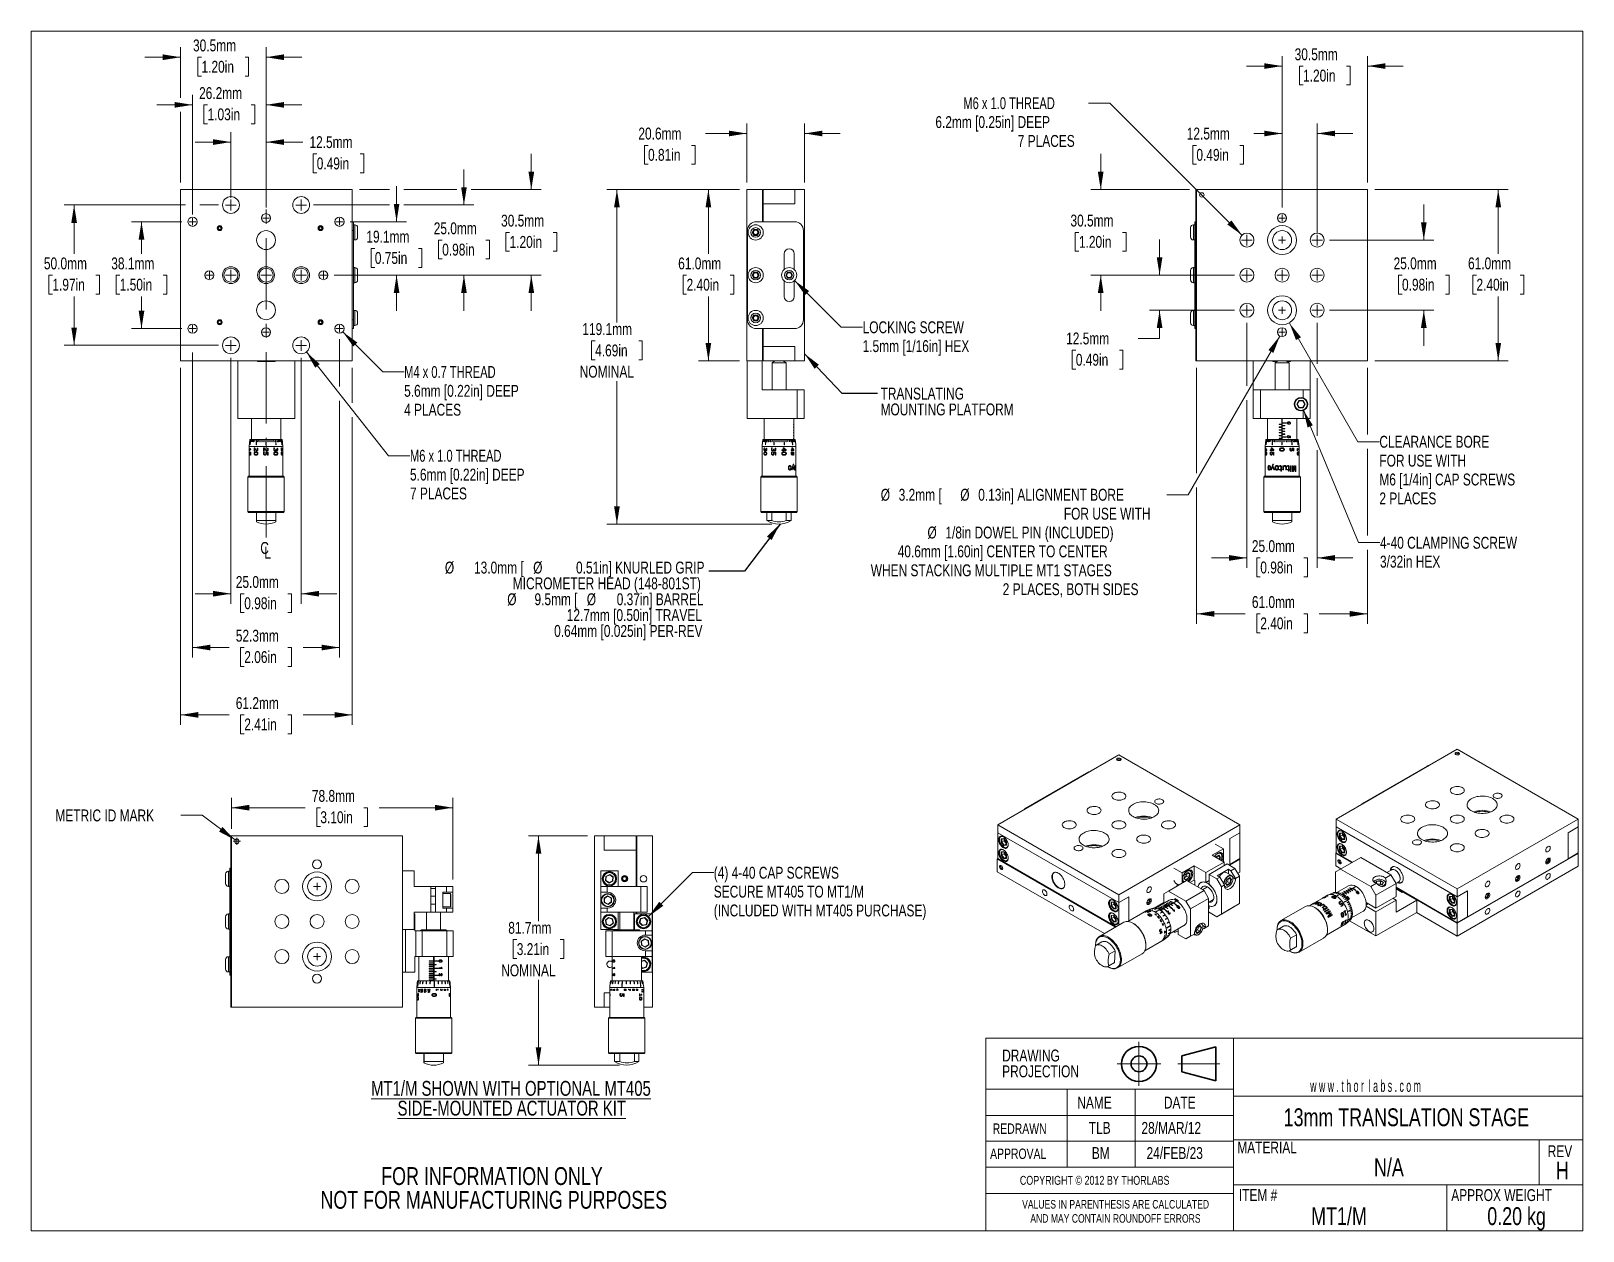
# Model space of a CAD drawing. Header units: millimetres. Extents: x 2 to 278, y 1 to 215.
import ezdxf

# ---------------------------------------------------------------- set-up
doc = ezdxf.new("R2010")
doc.units = ezdxf.units.MM
doc.header["$PDSIZE"] = -1
doc.linetypes.add('CENTERX2', pattern=[20.32, 12.7, -2.54, 2.54, -2.54])
doc.styles.add('SLDTEXTSTYLE0', font='TXT', dxfattribs={"width": 0.75})
doc.styles.add('SLDTEXTSTYLE1', font='TXT', dxfattribs={"width": 0.5525})
doc.styles.add('SLDTEXTSTYLE2', font='TXT', dxfattribs={"width": 0.7})
doc.dimstyles.new('SLDDIMSTYLE0', dxfattribs={"dimtxt": 2.116667, "dimasz": 3.175, "dimexe": 0, "dimexo": 0.0625, "dimgap": 0.529167, "dimtad": 0, "dimtih": 1, "dimtoh": 1, "dimdec": 1, "dimlfac": 2, "dimrnd": 1e-09, "dimzin": 12, "dimdsep": 46, "dimtxsty": 'SLDTEXTSTYLE0', "dimsah": 1, "dimcen": 0.09, "dimadec": 0, "dimazin": 3, "dimtfac": 1, "dimtdec": 1, "dimtmove": 0, "dimatfit": 0, "dimfxl": 1, "dimfrac": 2, "dimtolj": 1, "dimtzin": 12, "dimarcsym": 0})
doc.dimstyles.new('SLDDIMSTYLE1', dxfattribs={"dimtxt": 2.116667, "dimasz": 3.175, "dimexe": 0, "dimexo": 0.0625, "dimgap": 0.529167, "dimtad": 0, "dimtih": 1, "dimtoh": 1, "dimdec": 1, "dimlfac": 2, "dimrnd": 1e-09, "dimzin": 4, "dimdsep": 46, "dimtxsty": 'SLDTEXTSTYLE0', "dimsah": 1, "dimcen": 0.09, "dimadec": 0, "dimazin": 1, "dimtfac": 1, "dimtdec": 1, "dimtmove": 0, "dimatfit": 0, "dimfxl": 1, "dimfrac": 2, "dimtolj": 1, "dimtzin": 12, "dimarcsym": 0})
doc.dimstyles.new('SLDDIMSTYLE2', dxfattribs={"dimtxt": 2.116667, "dimasz": 3.175, "dimexe": 0, "dimexo": 0.0625, "dimgap": 0.529167, "dimtad": 0, "dimtih": 1, "dimtoh": 1, "dimdec": 1, "dimlfac": 2, "dimrnd": 1e-09, "dimzin": 12, "dimdsep": 46, "dimtxsty": 'SLDTEXTSTYLE0', "dimsah": 1, "dimcen": 0.09, "dimadec": 0, "dimazin": 3, "dimtfac": 1, "dimtdec": 1, "dimtofl": 0, "dimtmove": 0, "dimatfit": 3, "dimfxl": 1, "dimfrac": 2, "dimtolj": 1, "dimtzin": 12, "dimarcsym": 0})
doc.dimstyles.new('SLDDIMSTYLE3', dxfattribs={"dimtxt": 2.116667, "dimasz": 3.175, "dimexe": 0, "dimexo": 0.0625, "dimgap": 0.529167, "dimtad": 0, "dimtih": 1, "dimtoh": 1, "dimdec": 1, "dimlfac": 2, "dimrnd": 1e-09, "dimzin": 4, "dimdsep": 46, "dimtxsty": 'SLDTEXTSTYLE0', "dimsah": 1, "dimcen": 0.09, "dimadec": 0, "dimazin": 1, "dimtfac": 1, "dimtdec": 1, "dimtofl": 0, "dimtmove": 0, "dimatfit": 3, "dimfxl": 1, "dimfrac": 2, "dimtolj": 1, "dimtzin": 12, "dimarcsym": 0})
doc.dimstyles.new('SLDDIMSTYLE4', dxfattribs={"dimtxt": 2.116667, "dimasz": 3.175, "dimexe": 0, "dimexo": 0.0625, "dimgap": 0.529167, "dimtad": 0, "dimtih": 1, "dimtoh": 1, "dimdec": 1, "dimlfac": 2, "dimrnd": 1e-09, "dimzin": 12, "dimdsep": 46, "dimtxsty": 'SLDTEXTSTYLE0', "dimsah": 1, "dimcen": 0, "dimadec": 0, "dimazin": 3, "dimtfac": 1, "dimtdec": 1, "dimtofl": 0, "dimtmove": 0, "dimatfit": 3, "dimfxl": 1, "dimfrac": 2, "dimtolj": 1, "dimtzin": 12, "dimarcsym": 0})
doc.dimstyles.new('SLDDIMSTYLE5', dxfattribs={"dimtxt": 0.18, "dimasz": 3.175, "dimexe": 0, "dimexo": 0.0625, "dimgap": 0, "dimtad": 0, "dimtih": 1, "dimtoh": 1, "dimdec": 0, "dimrnd": 1e-09, "dimzin": 0, "dimdsep": 46, "dimtxsty": 'Standard', "dimsah": 1, "dimcen": 0.09, "dimadec": 0, "dimazin": 0, "dimtfac": 3.175, "dimtdec": 0, "dimtofl": 0, "dimtmove": 0, "dimatfit": 3, "dimfxl": 1, "dimfrac": 2, "dimtolj": 1, "dimtzin": 0, "dimarcsym": 0})

msp = doc.modelspace()

# ---------------------------------------------------------------- texts
at = {"color": 8, "linetype": 'Continuous', "lineweight": 0, "style": 'SLDTEXTSTYLE0'}
for s, insert, char_height, attachment_point in [('TRANSLATING', (152.889, 151.121), 2.11667, 1), ('MOUNTING PLATFORM', (152.889, 148.298), 2.11667, 1), ('%%c', (76.939, 120.132), 2.1167, 3), ('13.0mm [', (89.329, 120.132), 2.1167, 3), ('%%c', (92.67, 120.132), 2.1167, 3), ('0.51in] KNURLED GRIP', (121.529, 120.132), 2.11667, 3), ('MICROMETER HEAD (148-801ST)', (120.882, 117.309), 2.11667, 3), ('%%c', (88.048, 114.487), 2.1167, 3), ('9.5mm [', (98.916, 114.487), 2.1167, 3), ('%%c', (102.214, 114.487), 2.1167, 3), ('0.37in] BARREL', (121.351, 114.487), 2.11667, 3), ('12.7mm [0.50in] TRAVEL', (121.065, 111.665), 2.11667, 3), ('0.64mm [0.025in] PER-REV', (121.177, 108.843), 2.11667, 3)]:
    msp.add_mtext(s, dxfattribs=dict(at, insert=insert, char_height=char_height, attachment_point=attachment_point))
at = {"color": 7, "linetype": 'Continuous', "lineweight": 0}
for s, insert, char_height, attachment_point, style in [('DRAWING', (174.548, 33.212), 2.1167, 1, 'SLDTEXTSTYLE0'), ('PROJECTION', (174.548, 30.39), 2.1167, 1, 'SLDTEXTSTYLE0'), ('\\LMT1/M SHOWN WITH OPTIONAL MT405', (87.054, 27.628), 2.64583, 2, 'SLDTEXTSTYLE0'), ('w w w . t h o r  l a b s . c o m', (229.403, 27.796), 2.11667, 1, 'SLDTEXTSTYLE1'), ('\\LSIDE-MOUNTED ACTUATOR KIT', (87.202, 24.1), 2.64583, 2, 'SLDTEXTSTYLE0'), ('NAME', (187.927, 24.822), 2.1167, 1, 'SLDTEXTSTYLE0'), ('DATE', (203.346, 24.822), 2.1167, 1, 'SLDTEXTSTYLE0'), ('13mm TRANSLATION STAGE', (246.534, 22.744), 3.175, 2, 'SLDTEXTSTYLE0'), ('REDRAWN', (172.861, 20.055), 1.8521, 1, 'SLDTEXTSTYLE0'), ('TLB', (189.977, 20.318), 2.1167, 1, 'SLDTEXTSTYLE0'), ('28/MAR/12', (199.355, 20.318), 2.1167, 1, 'SLDTEXTSTYLE0'), ('MATERIAL', (216.42, 16.824), 2.1167, 1, 'SLDTEXTSTYLE0'), ('APPROVAL', (172.396, 15.579), 1.8521, 1, 'SLDTEXTSTYLE0'), ('BM', (190.516, 15.842), 2.1167, 1, 'SLDTEXTSTYLE0'), ('24/FEB/23', (200.263, 15.842), 2.1167, 1, 'SLDTEXTSTYLE0'), ('N/A', (243.427, 13.825), 3.175, 2, 'SLDTEXTSTYLE0'), ('REV', (271.716, 16.167), 2.1167, 1, 'SLDTEXTSTYLE0'), ('FOR INFORMATION ONLY', (83.673, 12.27), 3.175, 2, 'SLDTEXTSTYLE0'), ('H', (274.299, 13.256), 3.175, 2, 'SLDTEXTSTYLE0'), ('COPYRIGHT © 2012 BY THORLABS', (177.693, 10.714), 1.5875, 1, 'SLDTEXTSTYLE0'), ('ITEM #', (216.7, 8.349), 2.1167, 1, 'SLDTEXTSTYLE0'), ('APPROX WEIGHT', (254.532, 8.349), 2.11667, 1, 'SLDTEXTSTYLE0'), ('NOT FOR MANUFACTURING PURPOSES', (83.997, 8.037), 3.175, 2, 'SLDTEXTSTYLE0'), ('VALUES IN PARENTHESIS ARE CALCULATED', (194.75, 6.42), 1.524, 2, 'SLDTEXTSTYLE0'), ('AND MAY CONTAIN ROUNDOFF ERRORS', (194.721, 3.896), 1.524, 2, 'SLDTEXTSTYLE0'), ('MT1/M', (234.541, 5.131), 3.175, 2, 'SLDTEXTSTYLE0'), ('0.20 kg', (266.168, 5.131), 3.175, 2, 'SLDTEXTSTYLE0')]:
    msp.add_mtext(s, dxfattribs=dict(at, insert=insert, char_height=char_height, attachment_point=attachment_point, style=style))

# ---------------------------------------------------------------- blocks, each defined once
blk = doc.blocks.new('Third Angle Projection Block')
at = {"color": 7, "linetype": 'CENTERX2', "lineweight": 18}
for p, q in [((101.48, 23.81), (101.48, 14.07)), ((96.6, 18.94), (106.35, 18.94)), ((110.14, 18.94), (119.45, 18.94))]:
    blk.add_line(p, q, dxfattribs=at)
at = {"color": 7, "linetype": 'Continuous', "lineweight": 35}
for p, q in [((118.62, 22.75), (111, 20.71)), ((118.62, 15.13), (118.62, 22.75)), ((111, 20.71), (111, 17.17)), ((111, 17.17), (118.62, 15.13))]:
    blk.add_line(p, q, dxfattribs=at)
for radius in [3.9, 1.77]:
    blk.add_circle((101.48, 18.94), radius, dxfattribs=at)
at = {"color": 7, "linetype": 'Continuous', "lineweight": 0}
blk.add_point((101.48, 18.94), dxfattribs=at)
blk = doc.blocks.new('_D')
at = {"color": 7, "linetype": 'Continuous', "lineweight": 0}
for p, q in [((28.2, 202.77), (28.2, 211.76)), ((43.44, 183.22), (43.44, 211.76)), ((28.2, 209.98), (21.85, 209.98)), ((31.94, 209.98), (31.29, 209.98)), ((31.29, 209.98), (31.29, 206.62)), ((39.69, 209.98), (40.34, 209.98)), ((40.34, 209.98), (40.34, 206.62)), ((43.44, 209.98), (49.79, 209.98)), ((31.29, 206.62), (31.94, 206.62)), ((40.34, 206.62), (39.69, 206.62)), ((28.2, 187.67), (28.2, 200.23))]:
    blk.add_line(p, q, dxfattribs=at)
at = {"color": 7, "linetype": 'Continuous', "lineweight": 18}
for points in [[(28.2, 209.98), (25.02, 210.49), (25.02, 209.47)], [(43.44, 209.98), (46.61, 209.47), (46.61, 210.49)]]:
    blk.add_solid(points, dxfattribs=at)
at = {"color": 7, "linetype": 'Continuous', "lineweight": 18, "char_height": 2.117, "attachment_point": 1, "style": 'SLDTEXTSTYLE0'}
for s, insert in [('30.5mm', (30.43, 213.14)), ('1.20in', (31.94, 209.34))]:
    blk.add_mtext(s, dxfattribs=dict(at, insert=insert))
blk = doc.blocks.new('_D_1')
at = {"color": 7, "linetype": 'Continuous', "lineweight": 0}
for p, q in [((37.19, 184.93), (37.19, 196.64)), ((43.44, 192.62), (43.44, 196.64)), ((37.19, 194.87), (30.84, 194.87)), ((43.44, 194.87), (49.96, 194.87)), ((52.46, 192.76), (51.82, 192.76)), ((51.82, 192.76), (51.82, 189.39)), ((60.22, 192.76), (60.86, 192.76)), ((60.86, 192.76), (60.86, 189.39)), ((51.82, 189.39), (52.46, 189.39)), ((60.86, 189.39), (60.22, 189.39))]:
    blk.add_line(p, q, dxfattribs=at)
at = {"color": 7, "linetype": 'Continuous', "lineweight": 18}
for points in [[(37.19, 194.87), (34.01, 195.37), (34.01, 194.36)], [(43.44, 194.87), (46.61, 194.36), (46.61, 195.37)]]:
    blk.add_solid(points, dxfattribs=at)
at = {"color": 7, "linetype": 'Continuous', "lineweight": 18, "char_height": 2.117, "attachment_point": 1, "style": 'SLDTEXTSTYLE0'}
for s, insert in [('12.5mm', (51.17, 195.91)), ('0.49in', (52.46, 192.12))]:
    blk.add_mtext(s, dxfattribs=dict(at, insert=insert))
blk = doc.blocks.new('_D_2')
at = {"color": 7, "linetype": 'Continuous', "lineweight": 0}
for p, q in [((30.35, 181.95), (30.35, 203.27)), ((43.44, 183.22), (43.44, 203.27)), ((30.35, 201.5), (24, 201.5)), ((33.02, 201.5), (32.37, 201.5)), ((32.37, 201.5), (32.37, 198.13)), ((40.77, 201.5), (41.42, 201.5)), ((41.42, 201.5), (41.42, 198.13)), ((43.44, 201.5), (49.79, 201.5)), ((32.37, 198.13), (33.02, 198.13)), ((41.42, 198.13), (40.77, 198.13))]:
    blk.add_line(p, q, dxfattribs=at)
at = {"color": 7, "linetype": 'Continuous', "lineweight": 18}
for points in [[(30.35, 201.5), (27.18, 202), (27.18, 200.99)], [(43.44, 201.5), (46.61, 200.99), (46.61, 202)]]:
    blk.add_solid(points, dxfattribs=at)
at = {"color": 7, "linetype": 'Continuous', "lineweight": 18, "char_height": 2.117, "attachment_point": 1, "style": 'SLDTEXTSTYLE0'}
for s, insert in [('26.2mm', (31.51, 204.65)), ('1.03in', (33.02, 200.86))]:
    blk.add_mtext(s, dxfattribs=dict(at, insert=insert))
blk = doc.blocks.new('_D_3')
at = {"color": 7, "linetype": 'Continuous', "lineweight": 0}
for p, q in [((90.68, 186.4), (90.68, 192.75)), ((60.07, 186.4), (65.41, 186.4)), ((67.95, 186.4), (77.41, 186.4)), ((79.95, 186.4), (92.46, 186.4)), ((86.81, 178.78), (86.16, 178.78)), ((86.16, 178.78), (86.16, 175.41)), ((94.56, 178.78), (95.21, 178.78)), ((95.21, 178.78), (95.21, 175.41)), ((86.16, 175.41), (86.81, 175.41)), ((95.21, 175.41), (94.56, 175.41)), ((55.56, 171.16), (92.46, 171.16)), ((90.68, 171.16), (90.68, 164.81))]:
    blk.add_line(p, q, dxfattribs=at)
at = {"color": 7, "linetype": 'Continuous', "lineweight": 18}
for points in [[(90.68, 186.4), (91.19, 189.57), (90.18, 189.57)], [(90.68, 171.16), (90.18, 167.98), (91.19, 167.98)]]:
    blk.add_solid(points, dxfattribs=at)
at = {"color": 7, "linetype": 'Continuous', "lineweight": 18, "char_height": 2.117, "attachment_point": 1, "style": 'SLDTEXTSTYLE0'}
for s, insert in [('30.5mm', (85.3, 181.93)), ('1.20in', (86.81, 178.14))]:
    blk.add_mtext(s, dxfattribs=dict(at, insert=insert))
blk = doc.blocks.new('_D_4')
at = {"color": 7, "linetype": 'Continuous', "lineweight": 0}
for p, q in [((66.68, 180.68), (66.68, 187.03)), ((58.42, 180.68), (68.46, 180.68)), ((62.81, 175.92), (62.16, 175.92)), ((62.16, 175.92), (62.16, 172.55)), ((70.56, 175.92), (71.21, 175.92)), ((71.21, 175.92), (71.21, 172.55)), ((62.16, 172.55), (62.81, 172.55)), ((71.21, 172.55), (70.56, 172.55)), ((55.56, 171.16), (68.46, 171.16)), ((66.68, 171.16), (66.68, 164.81))]:
    blk.add_line(p, q, dxfattribs=at)
at = {"color": 7, "linetype": 'Continuous', "lineweight": 18}
for points in [[(66.68, 180.68), (67.19, 183.86), (66.18, 183.86)], [(66.68, 171.16), (66.18, 167.98), (67.19, 167.98)]]:
    blk.add_solid(points, dxfattribs=at)
at = {"color": 7, "linetype": 'Continuous', "lineweight": 18, "char_height": 2.117, "attachment_point": 1, "style": 'SLDTEXTSTYLE0'}
for s, insert in [('19.1mm', (61.3, 179.08)), ('0.75in', (62.81, 175.28))]:
    blk.add_mtext(s, dxfattribs=dict(at, insert=insert))
blk = doc.blocks.new('_D_5')
at = {"color": 7, "linetype": 'Continuous', "lineweight": 0}
for p, q in [((78.68, 183.66), (78.68, 190.01)), ((51.91, 183.66), (65.41, 183.66)), ((67.95, 183.66), (80.46, 183.66)), ((74.81, 177.41), (74.16, 177.41)), ((74.16, 177.41), (74.16, 174.04)), ((82.56, 177.41), (83.21, 177.41)), ((83.21, 177.41), (83.21, 174.04)), ((74.16, 174.04), (74.81, 174.04)), ((83.21, 174.04), (82.56, 174.04)), ((55.56, 171.16), (80.46, 171.16)), ((78.68, 171.16), (78.68, 164.81))]:
    blk.add_line(p, q, dxfattribs=at)
at = {"color": 7, "linetype": 'Continuous', "lineweight": 18}
for points in [[(78.68, 183.66), (79.19, 186.83), (78.18, 186.83)], [(78.68, 171.16), (78.18, 167.98), (79.19, 167.98)]]:
    blk.add_solid(points, dxfattribs=at)
at = {"color": 7, "linetype": 'Continuous', "lineweight": 18, "char_height": 2.117, "attachment_point": 1, "style": 'SLDTEXTSTYLE0'}
for s, insert in [('25.0mm', (73.3, 180.56)), ('0.98in', (74.81, 176.77))]:
    blk.add_mtext(s, dxfattribs=dict(at, insert=insert))
blk = doc.blocks.new('_D_6')
at = {"color": 7, "linetype": 'Continuous', "lineweight": 0}
for p, q in [((28.45, 180.68), (19.48, 180.68)), ((21.25, 180.68), (21.25, 174.95)), ((17.38, 171.16), (16.73, 171.16)), ((16.73, 171.16), (16.73, 167.79)), ((25.13, 171.16), (25.78, 171.16)), ((25.78, 171.16), (25.78, 167.79)), ((16.73, 167.79), (17.38, 167.79)), ((21.25, 161.63), (21.25, 167.36)), ((25.78, 167.79), (25.13, 167.79)), ((28.45, 161.63), (19.48, 161.63))]:
    blk.add_line(p, q, dxfattribs=at)
at = {"color": 7, "linetype": 'Continuous', "lineweight": 18}
for points in [[(21.25, 180.68), (20.75, 177.51), (21.76, 177.51)], [(21.25, 161.63), (21.76, 164.81), (20.75, 164.81)]]:
    blk.add_solid(points, dxfattribs=at)
at = {"color": 7, "linetype": 'Continuous', "lineweight": 18, "char_height": 2.117, "attachment_point": 1, "style": 'SLDTEXTSTYLE0'}
for s, insert in [('38.1mm', (15.87, 174.31)), ('1.50in', (17.38, 170.52))]:
    blk.add_mtext(s, dxfattribs=dict(at, insert=insert))
blk = doc.blocks.new('_D_7')
at = {"color": 7, "linetype": 'Continuous', "lineweight": 0}
for p, q in [((29.08, 183.66), (7.48, 183.66)), ((9.25, 183.66), (9.25, 174.95)), ((34.96, 183.66), (31.62, 183.66)), ((5.38, 171.16), (4.73, 171.16)), ((4.73, 171.16), (4.73, 167.79)), ((13.13, 171.16), (13.78, 171.16)), ((13.78, 171.16), (13.78, 167.79)), ((4.73, 167.79), (5.38, 167.79)), ((9.25, 158.66), (9.25, 167.36)), ((13.78, 167.79), (13.13, 167.79)), ((34.96, 158.66), (7.48, 158.66))]:
    blk.add_line(p, q, dxfattribs=at)
at = {"color": 7, "linetype": 'Continuous', "lineweight": 18}
for points in [[(9.25, 183.66), (8.75, 180.48), (9.76, 180.48)], [(9.25, 158.66), (9.76, 161.83), (8.75, 161.83)]]:
    blk.add_solid(points, dxfattribs=at)
at = {"color": 7, "linetype": 'Continuous', "lineweight": 18, "char_height": 2.117, "attachment_point": 1, "style": 'SLDTEXTSTYLE0'}
for s, insert in [('50.0mm', (3.87, 174.31)), ('1.97in', (5.38, 170.52))]:
    blk.add_mtext(s, dxfattribs=dict(at, insert=insert))
blk = doc.blocks.new('_D_8')
at = {"color": 7, "linetype": 'Continuous', "lineweight": 0}
for p, q in [((37.19, 156.43), (37.19, 112.64)), ((49.69, 156.43), (49.69, 112.64)), ((37.19, 114.42), (30.84, 114.42)), ((39.56, 114.42), (38.91, 114.42)), ((38.91, 114.42), (38.91, 111.05)), ((47.31, 114.42), (47.96, 114.42)), ((47.96, 114.42), (47.96, 111.05)), ((49.69, 114.42), (56.04, 114.42)), ((38.91, 111.05), (39.56, 111.05)), ((47.96, 111.05), (47.31, 111.05))]:
    blk.add_line(p, q, dxfattribs=at)
at = {"color": 7, "linetype": 'Continuous', "lineweight": 18}
for points in [[(37.19, 114.42), (34.01, 114.92), (34.01, 113.91)], [(49.69, 114.42), (52.86, 113.91), (52.86, 114.92)]]:
    blk.add_solid(points, dxfattribs=at)
at = {"color": 7, "linetype": 'Continuous', "lineweight": 18, "char_height": 2.117, "attachment_point": 1, "style": 'SLDTEXTSTYLE0'}
for s, insert in [('25.0mm', (38.05, 117.57)), ('0.98in', (39.56, 113.78))]:
    blk.add_mtext(s, dxfattribs=dict(at, insert=insert))
blk = doc.blocks.new('_D_9')
at = {"color": 7, "linetype": 'Continuous', "lineweight": 0}
for p, q in [((56.52, 159.73), (56.52, 151.31)), ((30.35, 157.39), (30.35, 103.05)), ((56.52, 148.77), (56.52, 103.05)), ((30.35, 104.83), (36.84, 104.83)), ((39.56, 104.83), (38.91, 104.83)), ((38.91, 104.83), (38.91, 101.47)), ((47.31, 104.83), (47.96, 104.83)), ((47.96, 104.83), (47.96, 101.47)), ((56.52, 104.83), (50.03, 104.83)), ((38.91, 101.47), (39.56, 101.47)), ((47.96, 101.47), (47.31, 101.47))]:
    blk.add_line(p, q, dxfattribs=at)
at = {"color": 7, "linetype": 'Continuous', "lineweight": 18}
for points in [[(30.35, 104.83), (33.53, 104.32), (33.53, 105.34)], [(56.52, 104.83), (53.34, 105.34), (53.34, 104.32)]]:
    blk.add_solid(points, dxfattribs=at)
at = {"color": 7, "linetype": 'Continuous', "lineweight": 18, "char_height": 2.117, "attachment_point": 1, "style": 'SLDTEXTSTYLE0'}
for s, insert in [('52.3mm', (38.05, 107.99)), ('2.06in', (39.56, 104.19))]:
    blk.add_mtext(s, dxfattribs=dict(at, insert=insert))
blk = doc.blocks.new('_D_10')
at = {"color": 7, "linetype": 'Continuous', "lineweight": 0}
for p, q in [((57.1, 161.05), (64.22, 153.93)), ((64.22, 153.93), (68.03, 153.93))]:
    blk.add_line(p, q, dxfattribs=at)
at = {"color": 7, "linetype": 'Continuous', "lineweight": 18}
blk.add_solid([(57.1, 161.05), (58.99, 158.44), (59.7, 159.16)], dxfattribs=at)
at = {"color": 7, "linetype": 'Continuous', "lineweight": 18, "attachment_point": 1}
for s, insert, char_height, style in [('M4 x 0.7 THREAD', (68.03, 154.97), 2.1167, 'SLDTEXTSTYLE2'), ('5.6mm [0.22in] DEEP', (68.03, 151.61), 2.1167, 'SLDTEXTSTYLE0'), ('4 PLACES', (68.03, 148.25), 2.117, 'SLDTEXTSTYLE0')]:
    blk.add_mtext(s, dxfattribs=dict(at, insert=insert, char_height=char_height, style=style))
blk = doc.blocks.new('_D_11')
at = {"color": 7, "linetype": 'Continuous', "lineweight": 0}
for p, q in [((50.62, 157.48), (65.26, 139)), ((65.26, 139), (69.07, 139))]:
    blk.add_line(p, q, dxfattribs=at)
at = {"color": 7, "linetype": 'Continuous', "lineweight": 18}
blk.add_solid([(50.62, 157.48), (52.19, 154.68), (52.99, 155.31)], dxfattribs=at)
at = {"color": 7, "linetype": 'Continuous', "lineweight": 18, "attachment_point": 1}
for s, insert, char_height, style in [('M6 x 1.0 THREAD', (69.07, 140.05), 2.1167, 'SLDTEXTSTYLE2'), ('5.6mm [0.22in] DEEP', (69.07, 136.69), 2.1167, 'SLDTEXTSTYLE0'), ('7 PLACES', (69.07, 133.33), 2.117, 'SLDTEXTSTYLE0')]:
    blk.add_mtext(s, dxfattribs=dict(at, insert=insert, char_height=char_height, style=style))
blk = doc.blocks.new('_D_12')
at = {"color": 7, "linetype": 'Continuous', "lineweight": 0}
for p, q in [((28.2, 154.65), (28.2, 91.05)), ((58.8, 154.65), (58.8, 148.43)), ((58.8, 145.89), (58.8, 91.05)), ((28.2, 92.83), (36.84, 92.83)), ((39.56, 92.83), (38.91, 92.83)), ((38.91, 92.83), (38.91, 89.47)), ((47.31, 92.83), (47.96, 92.83)), ((47.96, 92.83), (47.96, 89.47)), ((58.8, 92.83), (50.03, 92.83)), ((38.91, 89.47), (39.56, 89.47)), ((47.96, 89.47), (47.31, 89.47))]:
    blk.add_line(p, q, dxfattribs=at)
at = {"color": 7, "linetype": 'Continuous', "lineweight": 18}
for points in [[(28.2, 92.83), (31.37, 92.32), (31.37, 93.34)], [(58.8, 92.83), (55.63, 93.34), (55.63, 92.32)]]:
    blk.add_solid(points, dxfattribs=at)
at = {"color": 7, "linetype": 'Continuous', "lineweight": 18, "char_height": 2.117, "attachment_point": 1, "style": 'SLDTEXTSTYLE0'}
for s, insert in [('61.2mm', (38.05, 95.99)), ('2.41in', (39.56, 92.19))]:
    blk.add_mtext(s, dxfattribs=dict(at, insert=insert))
blk = doc.blocks.new('SW_SYMBOL_MOD_CL')
at = {"color": 0, "linetype": 'Continuous', "lineweight": 0, "char_height": 783, "attachment_point": 5, "style": 'SLDTEXTSTYLE0'}
for s, insert in [('C', (400, 600)), ('L', (600, 300))]:
    blk.add_mtext(s, dxfattribs=dict(at, insert=insert))
blk = doc.blocks.new('SW_CENTERMARKSYMBOL_0')
at = {"color": 0, "linetype": 'Continuous', "lineweight": 18}
for q in [(-0.635, 0), (0, 0.635), (0, -0.635), (0.635, 0)]:
    blk.add_line((0, 0), q, dxfattribs=at)
blk = doc.blocks.new('SW_CENTERMARKSYMBOL_1')
at = {"color": 0, "linetype": 'Continuous', "lineweight": 18}
for q in [(-0.635, 0), (0, 0.635), (0, -0.635), (0.635, 0)]:
    blk.add_line((0, 0), q, dxfattribs=at)
blk = doc.blocks.new('SW_CENTERMARKSYMBOL_2')
at = {"color": 0, "linetype": 'Continuous', "lineweight": 18}
for q in [(-0.635, 0), (0, 0.635), (0, -0.635), (0.635, 0)]:
    blk.add_line((0, 0), q, dxfattribs=at)
blk = doc.blocks.new('SW_CENTERMARKSYMBOL_3')
at = {"color": 0, "linetype": 'Continuous', "lineweight": 18}
for q in [(-0.635, 0), (0, 0.635), (0, -0.635), (0.635, 0)]:
    blk.add_line((0, 0), q, dxfattribs=at)
blk = doc.blocks.new('SW_CENTERMARKSYMBOL_4')
at = {"color": 0, "linetype": 'Continuous', "lineweight": 18}
for q in [(-0.635, 0), (0, 0.635), (0, -0.635), (0.635, 0)]:
    blk.add_line((0, 0), q, dxfattribs=at)
blk = doc.blocks.new('SW_CENTERMARKSYMBOL_5')
at = {"color": 0, "linetype": 'Continuous', "lineweight": 18}
for q in [(-0.635, 0), (0, 0.635), (0, -0.635), (0.635, 0)]:
    blk.add_line((0, 0), q, dxfattribs=at)
blk = doc.blocks.new('SW_CENTERMARKSYMBOL_6')
at = {"color": 0, "linetype": 'Continuous', "lineweight": 18}
for q in [(-0.635, 0), (0, 0.635), (0, -0.635), (0.635, 0)]:
    blk.add_line((0, 0), q, dxfattribs=at)
blk = doc.blocks.new('SW_CENTERMARKSYMBOL_7')
at = {"color": 0, "linetype": 'Continuous', "lineweight": 18}
for q in [(-0.635, 0), (0, 0.635), (0, -0.635), (0.635, 0)]:
    blk.add_line((0, 0), q, dxfattribs=at)
blk = doc.blocks.new('SW_CENTERMARKSYMBOL_8')
at = {"color": 0, "linetype": 'Continuous', "lineweight": 18}
for q in [(-0.9525, 0), (0, 0.9525), (0, -0.9525), (0.9525, 0)]:
    blk.add_line((0, 0), q, dxfattribs=at)
blk = doc.blocks.new('SW_CENTERMARKSYMBOL_9')
at = {"color": 0, "linetype": 'Continuous', "lineweight": 18}
for q in [(-0.9525, 0), (0, 0.9525), (0, -0.9525), (0.9525, 0)]:
    blk.add_line((0, 0), q, dxfattribs=at)
blk = doc.blocks.new('SW_CENTERMARKSYMBOL_10')
at = {"color": 0, "linetype": 'Continuous', "lineweight": 18}
for q in [(-0.9525, 0), (0, 0.9525), (0, -0.9525), (0.9525, 0)]:
    blk.add_line((0, 0), q, dxfattribs=at)
blk = doc.blocks.new('SW_CENTERMARKSYMBOL_11')
at = {"color": 0, "linetype": 'Continuous', "lineweight": 18}
for q in [(-0.9525, 0), (0, 0.9525), (0, -0.9525), (0.9525, 0)]:
    blk.add_line((0, 0), q, dxfattribs=at)
blk = doc.blocks.new('SW_CENTERMARKSYMBOL_12')
at = {"color": 0, "linetype": 'Continuous', "lineweight": 18}
for q in [(-0.9525, 0), (0, 0.9525), (0, -0.9525), (0.9525, 0)]:
    blk.add_line((0, 0), q, dxfattribs=at)
blk = doc.blocks.new('SW_CENTERMARKSYMBOL_13')
at = {"color": 0, "linetype": 'Continuous', "lineweight": 18}
for q in [(-0.9525, 0), (0, 0.9525), (0, -0.9525), (0.9525, 0)]:
    blk.add_line((0, 0), q, dxfattribs=at)
blk = doc.blocks.new('SW_CENTERMARKSYMBOL_14')
at = {"color": 0, "linetype": 'Continuous', "lineweight": 18}
for q in [(-0.9525, 0), (0, 0.9525), (0, -0.9525), (0.9525, 0)]:
    blk.add_line((0, 0), q, dxfattribs=at)
blk = doc.blocks.new('_D_13')
at = {"color": 7, "linetype": 'Continuous', "lineweight": 0}
for p, q in [((129.06, 196.4), (121.72, 196.4)), ((129.06, 187.67), (129.06, 198.17)), ((139.34, 187.67), (139.34, 198.17)), ((139.34, 196.4), (145.69, 196.4)), ((111.47, 194.28), (110.82, 194.28)), ((110.82, 194.28), (110.82, 190.92)), ((119.22, 194.28), (119.87, 194.28)), ((119.87, 194.28), (119.87, 190.92)), ((110.82, 190.92), (111.47, 190.92)), ((119.87, 190.92), (119.22, 190.92))]:
    blk.add_line(p, q, dxfattribs=at)
at = {"color": 7, "linetype": 'Continuous', "lineweight": 18}
for points in [[(129.06, 196.4), (125.88, 196.9), (125.88, 195.89)], [(139.34, 196.4), (142.52, 195.89), (142.52, 196.9)]]:
    blk.add_solid(points, dxfattribs=at)
at = {"color": 7, "linetype": 'Continuous', "lineweight": 18, "char_height": 2.117, "attachment_point": 1, "style": 'SLDTEXTSTYLE0'}
for s, insert in [('20.6mm', (109.75, 197.44)), ('0.81in', (111.47, 193.65))]:
    blk.add_mtext(s, dxfattribs=dict(at, insert=insert))
blk = doc.blocks.new('_D_14')
at = {"color": 7, "linetype": 'Continuous', "lineweight": 0}
for p, q in [((127.79, 186.4), (120.44, 186.4)), ((122.22, 186.4), (122.22, 174.95)), ((118.34, 171.16), (117.7, 171.16)), ((117.7, 171.16), (117.7, 167.79)), ((126.1, 171.16), (126.75, 171.16)), ((126.75, 171.16), (126.75, 167.79)), ((117.7, 167.79), (118.34, 167.79)), ((122.22, 155.92), (122.22, 167.36)), ((126.75, 167.79), (126.1, 167.79)), ((127.79, 155.92), (120.44, 155.92))]:
    blk.add_line(p, q, dxfattribs=at)
at = {"color": 7, "linetype": 'Continuous', "lineweight": 18}
for points in [[(122.22, 186.4), (121.71, 183.22), (122.73, 183.22)], [(122.22, 155.92), (122.73, 159.09), (121.71, 159.09)]]:
    blk.add_solid(points, dxfattribs=at)
at = {"color": 7, "linetype": 'Continuous', "lineweight": 18, "char_height": 2.117, "attachment_point": 1, "style": 'SLDTEXTSTYLE0'}
for s, insert in [('61.0mm', (116.84, 174.31)), ('2.40in', (118.34, 170.52))]:
    blk.add_mtext(s, dxfattribs=dict(at, insert=insert))
blk = doc.blocks.new('_D_15')
at = {"color": 7, "linetype": 'Continuous', "lineweight": 0}
for p, q in [((137.57, 170.21), (145.88, 161.9)), ((145.88, 161.9), (149.69, 161.9))]:
    blk.add_line(p, q, dxfattribs=at)
at = {"color": 7, "linetype": 'Continuous', "lineweight": 18}
blk.add_solid([(137.57, 170.21), (139.46, 167.6), (140.17, 168.32)], dxfattribs=at)
at = {"color": 7, "linetype": 'Continuous', "lineweight": 18, "char_height": 2.1167, "attachment_point": 1, "style": 'SLDTEXTSTYLE0'}
for s, insert in [('LOCKING SCREW', (149.69, 162.94)), ('1.5mm [1/16in] HEX', (149.69, 159.58))]:
    blk.add_mtext(s, dxfattribs=dict(at, insert=insert))
blk = doc.blocks.new('_D_16')
at = {"color": 7, "linetype": 'Continuous', "lineweight": 0}
for p, q in [((127.79, 186.4), (104.15, 186.4)), ((105.93, 186.4), (105.93, 162.7)), ((102.05, 159.45), (101.41, 159.45)), ((101.41, 159.45), (101.41, 156.09)), ((109.81, 159.45), (110.45, 159.45)), ((110.45, 159.45), (110.45, 156.09)), ((101.41, 156.09), (102.05, 156.09)), ((110.45, 156.09), (109.81, 156.09)), ((105.93, 126.83), (105.93, 152.29)), ((133.53, 126.83), (104.15, 126.83))]:
    blk.add_line(p, q, dxfattribs=at)
at = {"color": 7, "linetype": 'Continuous', "lineweight": 18}
for points in [[(105.93, 186.4), (105.42, 183.22), (106.44, 183.22)], [(105.93, 126.83), (106.44, 130), (105.42, 130)]]:
    blk.add_solid(points, dxfattribs=at)
at = {"color": 7, "linetype": 'Continuous', "lineweight": 18, "char_height": 2.117, "attachment_point": 1, "style": 'SLDTEXTSTYLE0'}
for s, insert in [('119.1mm', (99.77, 162.61)), ('4.69in', (102.05, 158.81)), ('NOMINAL', (99.3, 155.02))]:
    blk.add_mtext(s, dxfattribs=dict(at, insert=insert))
blk = doc.blocks.new('_D_17')
at = {"color": 7, "linetype": 'Continuous', "lineweight": 0}
for p, q in [((224.4, 183.23), (224.4, 210.18)), ((239.64, 187.67), (239.64, 210.18)), ((224.4, 208.41), (218.05, 208.41)), ((228.14, 208.41), (227.5, 208.41)), ((227.5, 208.41), (227.5, 205.04)), ((235.9, 208.41), (236.54, 208.41)), ((236.54, 208.41), (236.54, 205.04)), ((239.64, 208.41), (245.99, 208.41)), ((227.5, 205.04), (228.14, 205.04)), ((236.54, 205.04), (235.9, 205.04))]:
    blk.add_line(p, q, dxfattribs=at)
at = {"color": 7, "linetype": 'Continuous', "lineweight": 18}
for points in [[(224.4, 208.41), (221.22, 208.91), (221.22, 207.9)], [(239.64, 208.41), (242.81, 207.9), (242.81, 208.91)]]:
    blk.add_solid(points, dxfattribs=at)
at = {"color": 7, "linetype": 'Continuous', "lineweight": 18, "char_height": 2.117, "attachment_point": 1, "style": 'SLDTEXTSTYLE0'}
for s, insert in [('30.5mm', (226.64, 211.56)), ('1.20in', (228.14, 207.77))]:
    blk.add_mtext(s, dxfattribs=dict(at, insert=insert))
blk = doc.blocks.new('_D_18')
at = {"color": 7, "linetype": 'Continuous', "lineweight": 0}
for p, q in [((224.4, 196.4), (219.39, 196.4)), ((224.4, 183.23), (224.4, 198.17)), ((230.65, 178.68), (230.65, 198.17)), ((230.65, 196.4), (237, 196.4)), ((209.14, 194.28), (208.49, 194.28)), ((208.49, 194.28), (208.49, 190.92)), ((216.9, 194.28), (217.54, 194.28)), ((217.54, 194.28), (217.54, 190.92)), ((208.49, 190.92), (209.14, 190.92)), ((217.54, 190.92), (216.9, 190.92))]:
    blk.add_line(p, q, dxfattribs=at)
at = {"color": 7, "linetype": 'Continuous', "lineweight": 18}
for points in [[(224.4, 196.4), (221.22, 196.9), (221.22, 195.89)], [(230.65, 196.4), (233.82, 195.89), (233.82, 196.9)]]:
    blk.add_solid(points, dxfattribs=at)
at = {"color": 7, "linetype": 'Continuous', "lineweight": 18, "char_height": 2.117, "attachment_point": 1, "style": 'SLDTEXTSTYLE0'}
for s, insert in [('12.5mm', (207.42, 197.44)), ('0.49in', (209.14, 193.65))]:
    blk.add_mtext(s, dxfattribs=dict(at, insert=insert))
blk = doc.blocks.new('_D_19')
at = {"color": 7, "linetype": 'Continuous', "lineweight": 0}
for p, q in [((240.91, 186.4), (264.68, 186.4)), ((262.9, 186.4), (262.9, 174.96)), ((259.02, 171.16), (258.38, 171.16)), ((258.38, 171.16), (258.38, 167.8)), ((266.78, 171.16), (267.43, 171.16)), ((267.43, 171.16), (267.43, 167.8)), ((258.38, 167.8), (259.02, 167.8)), ((262.9, 155.92), (262.9, 167.37)), ((267.43, 167.8), (266.78, 167.8)), ((240.91, 155.92), (264.68, 155.92))]:
    blk.add_line(p, q, dxfattribs=at)
at = {"color": 7, "linetype": 'Continuous', "lineweight": 18}
for points in [[(262.9, 186.4), (262.4, 183.23), (263.41, 183.23)], [(262.9, 155.92), (263.41, 159.1), (262.4, 159.1)]]:
    blk.add_solid(points, dxfattribs=at)
at = {"color": 7, "linetype": 'Continuous', "lineweight": 18, "char_height": 2.117, "attachment_point": 1, "style": 'SLDTEXTSTYLE0'}
for s, insert in [('61.0mm', (257.52, 174.32)), ('2.40in', (259.02, 170.53))]:
    blk.add_mtext(s, dxfattribs=dict(at, insert=insert))
blk = doc.blocks.new('_D_20')
at = {"color": 7, "linetype": 'Continuous', "lineweight": 0}
for p, q in [((249.64, 177.41), (249.64, 183.76)), ((232.87, 177.41), (251.42, 177.41)), ((245.76, 171.16), (245.12, 171.16)), ((245.12, 171.16), (245.12, 167.8)), ((253.52, 171.16), (254.17, 171.16)), ((254.17, 171.16), (254.17, 167.8)), ((245.12, 167.8), (245.76, 167.8)), ((254.17, 167.8), (253.52, 167.8)), ((232.87, 164.91), (251.42, 164.91)), ((249.64, 164.91), (249.64, 158.56))]:
    blk.add_line(p, q, dxfattribs=at)
at = {"color": 7, "linetype": 'Continuous', "lineweight": 18}
for points in [[(249.64, 177.41), (250.15, 180.59), (249.13, 180.59)], [(249.64, 164.91), (249.13, 161.74), (250.15, 161.74)]]:
    blk.add_solid(points, dxfattribs=at)
at = {"color": 7, "linetype": 'Continuous', "lineweight": 18, "char_height": 2.117, "attachment_point": 1, "style": 'SLDTEXTSTYLE0'}
for s, insert in [('25.0mm', (244.26, 174.32)), ('0.98in', (245.76, 170.53))]:
    blk.add_mtext(s, dxfattribs=dict(at, insert=insert))
blk = doc.blocks.new('_D_21')
at = {"color": 7, "linetype": 'Continuous', "lineweight": 0}
for p, q in [((192.1, 186.4), (192.1, 192.75)), ((207.89, 186.4), (190.32, 186.4)), ((188.22, 178.78), (187.57, 178.78)), ((187.57, 178.78), (187.57, 175.42)), ((195.97, 178.78), (196.62, 178.78)), ((196.62, 178.78), (196.62, 175.42)), ((187.57, 175.42), (188.22, 175.42)), ((196.62, 175.42), (195.97, 175.42)), ((215.93, 171.16), (190.32, 171.16)), ((192.1, 171.16), (192.1, 164.81))]:
    blk.add_line(p, q, dxfattribs=at)
at = {"color": 7, "linetype": 'Continuous', "lineweight": 18}
for points in [[(192.1, 186.4), (192.6, 189.58), (191.59, 189.58)], [(192.1, 171.16), (191.59, 167.99), (192.6, 167.99)]]:
    blk.add_solid(points, dxfattribs=at)
at = {"color": 7, "linetype": 'Continuous', "lineweight": 18, "char_height": 2.117, "attachment_point": 1, "style": 'SLDTEXTSTYLE0'}
for s, insert in [('30.5mm', (186.71, 181.94)), ('1.20in', (188.22, 178.15))]:
    blk.add_mtext(s, dxfattribs=dict(at, insert=insert))
blk = doc.blocks.new('_D_22')
at = {"color": 7, "linetype": 'Continuous', "lineweight": 0}
for p, q in [((202.58, 171.16), (202.58, 177.51)), ((215.93, 171.16), (200.81, 171.16)), ((215.93, 164.91), (200.81, 164.91)), ((202.58, 159.89), (202.58, 164.91)), ((187.66, 157.78), (187.02, 157.78)), ((187.02, 157.78), (187.02, 154.42)), ((195.42, 157.78), (196.06, 157.78)), ((196.06, 157.78), (196.06, 154.42)), ((198.77, 159.89), (202.58, 159.89)), ((187.02, 154.42), (187.66, 154.42)), ((196.06, 154.42), (195.42, 154.42))]:
    blk.add_line(p, q, dxfattribs=at)
at = {"color": 7, "linetype": 'Continuous', "lineweight": 18}
for points in [[(202.58, 171.16), (203.09, 174.34), (202.08, 174.34)], [(202.58, 164.91), (202.08, 161.74), (203.09, 161.74)]]:
    blk.add_solid(points, dxfattribs=at)
at = {"color": 7, "linetype": 'Continuous', "lineweight": 18, "char_height": 2.117, "attachment_point": 1, "style": 'SLDTEXTSTYLE0'}
for s, insert in [('12.5mm', (185.94, 160.94)), ('0.49in', (187.66, 157.15))]:
    blk.add_mtext(s, dxfattribs=dict(at, insert=insert))
blk = doc.blocks.new('_D_23')
at = {"color": 7, "linetype": 'Continuous', "lineweight": 0}
for p, q in [((218.15, 162.69), (218.15, 151.45)), ((230.65, 162.69), (230.65, 155.36)), ((230.65, 152.82), (230.65, 142.51)), ((218.15, 148.91), (218.15, 119.01)), ((230.65, 139.97), (230.65, 119.01)), ((218.15, 120.79), (211.8, 120.79)), ((220.52, 120.79), (219.88, 120.79)), ((219.88, 120.79), (219.88, 117.42)), ((228.28, 120.79), (228.92, 120.79)), ((228.92, 120.79), (228.92, 117.42)), ((230.65, 120.79), (237, 120.79)), ((219.88, 117.42), (220.52, 117.42)), ((228.92, 117.42), (228.28, 117.42))]:
    blk.add_line(p, q, dxfattribs=at)
at = {"color": 7, "linetype": 'Continuous', "lineweight": 18}
for points in [[(218.15, 120.79), (214.97, 121.3), (214.97, 120.28)], [(230.65, 120.79), (233.82, 120.28), (233.82, 121.3)]]:
    blk.add_solid(points, dxfattribs=at)
at = {"color": 7, "linetype": 'Continuous', "lineweight": 18, "char_height": 2.117, "attachment_point": 1, "style": 'SLDTEXTSTYLE0'}
for s, insert in [('25.0mm', (219.02, 123.95)), ('0.98in', (220.52, 120.15))]:
    blk.add_mtext(s, dxfattribs=dict(at, insert=insert))
blk = doc.blocks.new('_D_24')
at = {"color": 7, "linetype": 'Continuous', "lineweight": 0}
for p, q in [((209.16, 154.65), (209.16, 135.88)), ((239.64, 154.65), (239.64, 142.76)), ((239.64, 140.22), (239.64, 124.78)), ((209.16, 133.34), (209.16, 109.05)), ((239.64, 122.24), (239.64, 109.05)), ((209.16, 110.83), (217.81, 110.83)), ((220.52, 110.83), (219.88, 110.83)), ((219.88, 110.83), (219.88, 107.47)), ((228.28, 110.83), (228.92, 110.83)), ((228.92, 110.83), (228.92, 107.47)), ((239.64, 110.83), (230.99, 110.83)), ((219.88, 107.47), (220.52, 107.47)), ((228.92, 107.47), (228.28, 107.47))]:
    blk.add_line(p, q, dxfattribs=at)
at = {"color": 7, "linetype": 'Continuous', "lineweight": 18}
for points in [[(209.16, 110.83), (212.33, 110.32), (212.33, 111.34)], [(239.64, 110.83), (236.46, 111.34), (236.46, 110.32)]]:
    blk.add_solid(points, dxfattribs=at)
at = {"color": 7, "linetype": 'Continuous', "lineweight": 18, "char_height": 2.117, "attachment_point": 1, "style": 'SLDTEXTSTYLE0'}
for s, insert in [('61.0mm', (219.02, 113.99)), ('2.40in', (220.52, 110.19))]:
    blk.add_mtext(s, dxfattribs=dict(at, insert=insert))
blk = doc.blocks.new('_D_25')
at = {"color": 7, "linetype": 'Continuous', "lineweight": 0}
for p, q in [((225.73, 162.6), (237.92, 141.49)), ((237.92, 141.49), (241.73, 141.49))]:
    blk.add_line(p, q, dxfattribs=at)
at = {"color": 7, "linetype": 'Continuous', "lineweight": 18}
blk.add_solid([(225.73, 162.6), (226.88, 159.6), (227.76, 160.1)], dxfattribs=at)
at = {"color": 7, "linetype": 'Continuous', "lineweight": 18, "attachment_point": 1, "style": 'SLDTEXTSTYLE0'}
for s, insert, char_height in [('CLEARANCE BORE', (241.73, 142.54), 2.1167), ('FOR USE WITH', (241.73, 139.18), 2.1167), ('M6 [1/4in] CAP SCREWS', (241.73, 135.82), 2.1167), ('2 PLACES', (241.73, 132.45), 2.117)]:
    blk.add_mtext(s, dxfattribs=dict(at, insert=insert, char_height=char_height))
blk = doc.blocks.new('_D_26')
at = {"color": 7, "linetype": 'Continuous', "lineweight": 0}
for p, q in [((224, 160.31), (207.68, 132.05)), ((207.68, 132.05), (203.87, 132.05))]:
    blk.add_line(p, q, dxfattribs=at)
at = {"color": 7, "linetype": 'Continuous', "lineweight": 18}
blk.add_solid([(224, 160.31), (221.97, 157.82), (222.85, 157.31)], dxfattribs=at)
at = {"color": 7, "linetype": 'Continuous', "lineweight": 18, "attachment_point": 1, "style": 'SLDTEXTSTYLE0'}
for s, insert, char_height in [('%%c', (152.92, 133.1), 2.117), ('3.2mm [', (156.11, 133.1), 2.117), ('%%c', (167.08, 133.1), 2.117), ('0.13in] ALIGNMENT BORE', (170.28, 133.1), 2.1167), ('FOR USE WITH', (185.53, 129.73), 2.1167), ('%%c', (161.24, 126.37), 2.117), ('1/8in DOWEL PIN (INCLUDED)', (164.43, 126.37), 2.1167), ('40.6mm [1.60in] CENTER TO CENTER', (155.94, 123.01), 2.1167), ('WHEN STACKING MULTIPLE MT1 STAGES', (151.14, 119.64), 2.1167), ('2 PLACES, BOTH SIDES', (174.64, 116.28), 2.1167)]:
    blk.add_mtext(s, dxfattribs=dict(at, insert=insert, char_height=char_height))
blk = doc.blocks.new('_D_27')
at = {"color": 7, "linetype": 'Continuous', "lineweight": 0}
for p, q in [((193.75, 201.81), (189.94, 201.81)), ((217.26, 178.3), (193.75, 201.81))]:
    blk.add_line(p, q, dxfattribs=at)
at = {"color": 7, "linetype": 'Continuous', "lineweight": 18}
blk.add_solid([(217.26, 178.3), (215.38, 180.9), (214.66, 180.18)], dxfattribs=at)
at = {"color": 7, "linetype": 'Continuous', "lineweight": 18, "attachment_point": 1}
for s, insert, char_height, style in [('M6 x 1.0 THREAD', (167.63, 202.85), 2.1167, 'SLDTEXTSTYLE2'), ('6.2mm [0.25in] DEEP', (162.65, 199.49), 2.1167, 'SLDTEXTSTYLE0'), ('7 PLACES', (177.32, 196.13), 2.117, 'SLDTEXTSTYLE0')]:
    blk.add_mtext(s, dxfattribs=dict(at, insert=insert, char_height=char_height, style=style))
blk = doc.blocks.new('_D_28')
at = {"color": 7, "linetype": 'Continuous', "lineweight": 0}
for p, q in [((228.19, 147.15), (238.03, 123.51)), ((238.03, 123.51), (241.84, 123.51))]:
    blk.add_line(p, q, dxfattribs=at)
at = {"color": 7, "linetype": 'Continuous', "lineweight": 18}
blk.add_solid([(228.19, 147.15), (228.94, 144.03), (229.88, 144.42)], dxfattribs=at)
at = {"color": 7, "linetype": 'Continuous', "lineweight": 18, "attachment_point": 1, "style": 'SLDTEXTSTYLE0'}
for s, insert, char_height in [('4-40 CLAMPING SCREW', (241.84, 124.55), 2.1167), ('3/32in HEX', (241.84, 121.19), 2.117)]:
    blk.add_mtext(s, dxfattribs=dict(at, insert=insert, char_height=char_height))
blk = doc.blocks.new('SW_CENTERMARKSYMBOL_15')
at = {"color": 0, "linetype": 'Continuous', "lineweight": 18}
for q in [(-0.9525, 0), (0, 0.9525), (0, -0.9525), (0.9525, 0)]:
    blk.add_line((0, 0), q, dxfattribs=at)
blk = doc.blocks.new('SW_CENTERMARKSYMBOL_16')
at = {"color": 0, "linetype": 'Continuous', "lineweight": 18}
for q in [(-0.9525, 0), (0, 0.9525), (0, -0.9525), (0.9525, 0)]:
    blk.add_line((0, 0), q, dxfattribs=at)
blk = doc.blocks.new('SW_CENTERMARKSYMBOL_17')
at = {"color": 0, "linetype": 'Continuous', "lineweight": 18}
for q in [(-0.9525, 0), (0, 0.9525), (0, -0.9525), (0.9525, 0)]:
    blk.add_line((0, 0), q, dxfattribs=at)
blk = doc.blocks.new('SW_CENTERMARKSYMBOL_18')
at = {"color": 0, "linetype": 'Continuous', "lineweight": 18}
for q in [(-0.9525, 0), (0, 0.9525), (0, -0.9525), (0.9525, 0)]:
    blk.add_line((0, 0), q, dxfattribs=at)
blk = doc.blocks.new('SW_CENTERMARKSYMBOL_19')
at = {"color": 0, "linetype": 'Continuous', "lineweight": 18}
for q in [(-0.9525, 0), (0, 0.9525), (0, -0.9525), (0.9525, 0)]:
    blk.add_line((0, 0), q, dxfattribs=at)
blk = doc.blocks.new('SW_CENTERMARKSYMBOL_20')
at = {"color": 0, "linetype": 'Continuous', "lineweight": 18}
for q in [(-0.9525, 0), (0, 0.9525), (0, -0.9525), (0.9525, 0)]:
    blk.add_line((0, 0), q, dxfattribs=at)
blk = doc.blocks.new('SW_CENTERMARKSYMBOL_21')
at = {"color": 0, "linetype": 'Continuous', "lineweight": 18}
for q in [(-0.9525, 0), (0, 0.9525), (0, -0.9525), (0.9525, 0)]:
    blk.add_line((0, 0), q, dxfattribs=at)
blk = doc.blocks.new('SW_CENTERMARKSYMBOL_22')
at = {"color": 0, "linetype": 'Continuous', "lineweight": 18}
for q in [(-0.635, 0), (0, 0.635), (0, -0.635), (0.635, 0)]:
    blk.add_line((0, 0), q, dxfattribs=at)
blk = doc.blocks.new('SW_CENTERMARKSYMBOL_23')
at = {"color": 0, "linetype": 'Continuous', "lineweight": 18}
for q in [(-0.635, 0), (0, 0.635), (0, -0.635), (0.635, 0)]:
    blk.add_line((0, 0), q, dxfattribs=at)
blk = doc.blocks.new('SW_CENTERMARKSYMBOL_24')
at = {"color": 0, "linetype": 'Continuous', "lineweight": 18}
for q in [(-0.635, 0), (0, 0.635), (0, -0.635), (0.635, 0)]:
    blk.add_line((0, 0), q, dxfattribs=at)
blk = doc.blocks.new('SW_CENTERMARKSYMBOL_25')
at = {"color": 0, "linetype": 'Continuous', "lineweight": 18}
for q in [(-0.635, 0), (0, 0.635), (0, -0.635), (0.635, 0)]:
    blk.add_line((0, 0), q, dxfattribs=at)
blk = doc.blocks.new('_D_29')
at = {"color": 7, "linetype": 'Continuous', "lineweight": 0}
for p, q in [((37.28, 72.54), (37.28, 78.08)), ((76.69, 63.51), (76.69, 78.08)), ((37.28, 76.3), (50.39, 76.3)), ((53.11, 76.3), (52.46, 76.3)), ((52.46, 76.3), (52.46, 72.93)), ((60.86, 76.3), (61.51, 76.3)), ((61.51, 76.3), (61.51, 72.93)), ((76.69, 76.3), (63.58, 76.3)), ((52.46, 72.93), (53.11, 72.93)), ((61.51, 72.93), (60.86, 72.93))]:
    blk.add_line(p, q, dxfattribs=at)
at = {"color": 7, "linetype": 'Continuous', "lineweight": 18}
for points in [[(37.28, 76.3), (40.45, 75.79), (40.45, 76.81)], [(76.69, 76.3), (73.52, 76.81), (73.52, 75.79)]]:
    blk.add_solid(points, dxfattribs=at)
at = {"color": 7, "linetype": 'Continuous', "lineweight": 18, "char_height": 2.117, "attachment_point": 1, "style": 'SLDTEXTSTYLE0'}
for s, insert in [('78.8mm', (51.6, 79.46)), ('3.10in', (53.11, 75.66))]:
    blk.add_mtext(s, dxfattribs=dict(at, insert=insert))
blk = doc.blocks.new('_D_30')
at = {"color": 7, "linetype": 'Continuous', "lineweight": 0}
for p, q in [((32.05, 74.94), (28.24, 74.94)), ((37.91, 70.55), (32.05, 74.94))]:
    blk.add_line(p, q, dxfattribs=at)
at = {"color": 7, "linetype": 'Continuous', "lineweight": 18}
blk.add_solid([(37.91, 70.55), (35.67, 72.86), (35.07, 72.05)], dxfattribs=at)
at = {"color": 7, "linetype": 'Continuous', "lineweight": 18, "insert": (5.92, 75.98), "char_height": 2.1167, "attachment_point": 1, "style": 'SLDTEXTSTYLE0'}
blk.add_mtext('METRIC ID MARK', dxfattribs=at)
blk = doc.blocks.new('SW_CENTERMARKSYMBOL_26')
at = {"color": 0, "linetype": 'Continuous', "lineweight": 18}
for q in [(-0.635, 0), (0, 0.635), (0, -0.635), (0.635, 0)]:
    blk.add_line((0, 0), q, dxfattribs=at)
blk = doc.blocks.new('SW_CENTERMARKSYMBOL_27')
at = {"color": 0, "linetype": 'Continuous', "lineweight": 18}
for q in [(-0.635, 0), (0, 0.635), (0, -0.635), (0.635, 0)]:
    blk.add_line((0, 0), q, dxfattribs=at)
blk = doc.blocks.new('SW_CENTERMARKSYMBOL_28')
at = {"color": 0, "linetype": 'Continuous', "lineweight": 18}
for q in [(-0.635, 0), (0, 0.635), (0, -0.635), (0.635, 0)]:
    blk.add_line((0, 0), q, dxfattribs=at)
blk = doc.blocks.new('_D_31')
at = {"color": 7, "linetype": 'Continuous', "lineweight": 0}
for p, q in [((100.69, 71.27), (90.19, 71.27)), ((91.96, 71.27), (91.96, 56.06)), ((88.09, 52.81), (87.44, 52.81)), ((87.44, 52.81), (87.44, 49.44)), ((95.84, 52.81), (96.49, 52.81)), ((96.49, 52.81), (96.49, 49.44)), ((87.44, 49.44), (88.09, 49.44)), ((96.49, 49.44), (95.84, 49.44)), ((91.96, 30.44), (91.96, 45.65)), ((106.41, 30.44), (90.19, 30.44))]:
    blk.add_line(p, q, dxfattribs=at)
at = {"color": 7, "linetype": 'Continuous', "lineweight": 18}
for points in [[(91.96, 71.27), (91.46, 68.09), (92.47, 68.09)], [(91.96, 30.44), (92.47, 33.61), (91.46, 33.61)]]:
    blk.add_solid(points, dxfattribs=at)
at = {"color": 7, "linetype": 'Continuous', "lineweight": 18, "char_height": 2.117, "attachment_point": 1, "style": 'SLDTEXTSTYLE0'}
for s, insert in [('81.7mm', (86.58, 55.96)), ('3.21in', (88.09, 52.17)), ('NOMINAL', (85.33, 48.38))]:
    blk.add_mtext(s, dxfattribs=dict(at, insert=insert))
blk = doc.blocks.new('_D_32')
at = {"color": 7, "linetype": 'Continuous', "lineweight": 0}
for p, q in [((111.58, 56.93), (119.37, 64.73)), ((119.37, 64.73), (123.18, 64.73))]:
    blk.add_line(p, q, dxfattribs=at)
at = {"color": 7, "linetype": 'Continuous', "lineweight": 18}
blk.add_solid([(111.58, 56.93), (114.18, 58.82), (113.46, 59.53)], dxfattribs=at)
at = {"color": 7, "linetype": 'Continuous', "lineweight": 18, "char_height": 2.1167, "attachment_point": 1, "style": 'SLDTEXTSTYLE0'}
for s, insert in [('(4) 4-40 CAP SCREWS', (123.18, 65.77)), ('SECURE MT405 TO MT1/M', (123.18, 62.41)), ('(INCLUDED WITH MT405 PURCHASE)', (123.18, 59.05))]:
    blk.add_mtext(s, dxfattribs=dict(at, insert=insert))

# ---------------------------------------------------------------- dimensions: what is measured, and where the dimension line sits
at = {"color": 7, "linetype": 'Continuous', "lineweight": 18}
for base, p1, p2, dimstyle, picture, middle in [((43.436, 209.979), (28.196, 186.395), (43.436, 181.95), 'SLDDIMSTYLE0', '_D', (35.816, 209.979)), ((224.398, 208.406), (239.638, 186.404), (224.398, 181.959), 'SLDDIMSTYLE0', '_D_17', (232.018, 208.406)), ((30.355, 201.496), (43.436, 181.95), (30.355, 180.68), 'SLDDIMSTYLE0', '_D_2', (36.895, 201.496)), ((37.186, 194.866), (43.436, 177.405), (37.186, 183.655), 'SLDDIMSTYLE0', '_D_1', (56.555, 194.866)), ((139.344, 196.395), (129.057, 186.395), (139.344, 186.404), 'SLDDIMSTYLE0', '_D_13', (115.13, 196.395)), ((230.648, 196.395), (224.398, 181.959), (230.648, 177.414), 'SLDDIMSTYLE0', '_D_18', (212.801, 196.395)), ((230.648, 120.787), (218.148, 163.962), (230.648, 163.962), 'SLDDIMSTYLE1', '_D_23', (224.398, 120.787)), ((56.517, 104.829), (30.355, 160.995), (56.517, 160.995), 'SLDDIMSTYLE2', '_D_9', (43.436, 104.829)), ((49.686, 114.416), (37.186, 157.703), (49.686, 157.703), 'SLDDIMSTYLE1', '_D_8', (43.436, 114.416)), ((28.196, 92.829), (58.803, 155.915), (28.196, 155.915), 'SLDDIMSTYLE2', '_D_12', (43.436, 92.829)), ((209.158, 110.829), (239.638, 155.924), (209.158, 155.924), 'SLDDIMSTYLE3', '_D_24', (224.398, 110.829)), ((76.69, 76.298), (37.279, 71.268), (76.69, 62.24), 'SLDDIMSTYLE2', '_D_29', (56.984, 76.298))]:
    dim = msp.add_linear_dim(base=base, p1=p1, p2=p2, dimstyle=dimstyle, dxfattribs=at)
    dim.commit()
    dim.dimension.update_dxf_attribs({"geometry": picture, "text_midpoint": middle, "dimtype": 160})
for p1, p2, text, picture, middle in [((219.032, 176.531), (217.264, 178.298), 'M6 x 1.0 THREAD\\P6.2mm [0.25in] DEEP\\P7 PLACES', '_D_27', (176.296, 201.808)), ((135.658, 172.121), (137.57, 170.208), 'LOCKING SCREW\\P1.5mm [1/16in] HEX', '_D_15', (162.747, 161.898)), ((223.061, 167.23), (225.735, 162.599), 'CLEARANCE BORE\\PFOR USE WITH\\PM6 [1/4in] CAP SCREWS\\P2 PLACES', '_D_25', (257.842, 141.495)), ((55.933, 162.213), (57.1, 161.047), 'M4 x 0.7 THREAD\\P5.6mm [0.22in] DEEP\\P4 PLACES', '_D_10', (81.679, 153.926)), ((224.798, 161.697), (223.998, 160.312), '%%c3.2mm [%%c0.13in] ALIGNMENT BORE\\PFOR USE WITH\\P%%c1/8in DOWEL PIN (INCLUDED)\\P40.6mm [1.60in] CENTER TO CENTER\\PWHEN STACKING MULTIPLE MT1 STAGES\\P2 PLACES, BOTH SIDES', '_D_26', (177.506, 132.049)), ((48.754, 159.831), (50.618, 157.48), 'M6 x 1.0 THREAD\\P5.6mm [0.22in] DEEP\\P7 PLACES', '_D_11', (82.723, 139.005)), ((227.347, 149.182), (228.19, 147.154), '4-40 CLAMPING SCREW\\P3/32in HEX', '_D_28', (257.82, 123.505)), ((38.549, 70.078), (37.913, 70.553), 'METRIC ID MARK', '_D_30', (17.079, 74.938)), ((109.752, 55.107), (111.575, 56.93), '(4) 4-40 CAP SCREWS\\PSECURE MT405 TO MT1/M\\P(INCLUDED WITH MT405 PURCHASE)', '_D_32', (147.054, 64.727))]:
    dim = msp.add_diameter_dim_2p(p1=p1, p2=p2, text=text, dimstyle='SLDDIMSTYLE4', override={"dimpost": '<>'}, dxfattribs=at)
    dim.commit()
    dim.dimension.update_dxf_attribs({"geometry": picture, "text_midpoint": middle, "dimtype": 163})
for base, p1, p2, dimstyle, picture, middle in [((90.684, 171.155), (58.803, 186.395), (54.294, 171.155), 'SLDDIMSTYLE0', '_D_3', (90.684, 178.775)), ((192.096, 171.164), (209.158, 186.404), (217.196, 171.164), 'SLDDIMSTYLE0', '_D_21', (192.096, 178.784)), ((78.684, 183.655), (54.294, 171.155), (50.638, 183.655), 'SLDDIMSTYLE1', '_D_5', (78.684, 177.405)), ((66.684498533, 180.680122485), (54.294315639, 171.155122485), (57.151815639, 180.680122485), 'SLDDIMSTYLE0', '_D_4', (66.684498533, 175.917622485)), ((122.223, 155.915), (129.057, 186.395), (129.057, 155.915), 'SLDDIMSTYLE3', '_D_14', (122.223, 171.155)), ((262.903, 155.924), (239.638, 186.404), (239.638, 155.924), 'SLDDIMSTYLE3', '_D_19', (262.903, 171.164)), ((9.254, 158.655), (36.233, 183.655), (36.233, 158.655), 'SLDDIMSTYLE3', '_D_7', (9.254, 171.155)), ((249.643, 164.914), (231.601, 177.414), (231.601, 164.914), 'SLDDIMSTYLE1', '_D_20', (249.643, 171.164)), ((21.254, 180.68), (29.72, 161.63), (29.72, 180.68), 'SLDDIMSTYLE2', '_D_6', (21.254, 171.155)), ((202.585, 164.914), (217.196, 171.164), (217.196, 164.914), 'SLDDIMSTYLE0', '_D_22', (202.585, 159.894))]:
    dim = msp.add_linear_dim(base=base, p1=p1, p2=p2, angle=90, dimstyle=dimstyle, dxfattribs=at)
    dim.commit()
    dim.dimension.update_dxf_attribs({"geometry": picture, "text_midpoint": middle, "dimtype": 160})
for base, p1, p2, picture, middle in [((105.93, 126.829), (129.057, 186.395), (134.804, 126.829), '_D_16', (105.93, 157.496)), ((91.964, 30.44), (101.964, 71.268), (107.679, 30.44), '_D_31', (91.964, 50.854))]:
    dim = msp.add_linear_dim(base=base, p1=p1, p2=p2, angle=90, text='<>\\PNOMINAL', dimstyle='SLDDIMSTYLE2', dxfattribs=at)
    dim.commit()
    dim.dimension.update_dxf_attribs({"geometry": picture, "text_midpoint": middle, "dimtype": 160})

# ---------------------------------------------------------------- linework, layer by layer
at = {"color": 7, "linetype": 'Continuous', "lineweight": 18}
for p, q in [((1.579, 214.645), (277.989, 214.645)), ((1.579, 214.645), (1.579, 0.903)), ((277.989, 0.903), (277.989, 214.645)), ((28.196, 186.395), (58.803, 186.395)), ((28.196, 155.915), (28.196, 186.395)), ((28.201, 186.395), (28.201, 186.404)), ((28.201, 186.404), (58.681, 186.404)), ((58.681, 186.395), (58.681, 186.404)), ((58.803, 186.395), (58.803, 155.915)), ((129.057, 186.395), (129.057, 155.915)), ((131.851, 186.395), (129.057, 186.395)), ((131.851, 186.395), (131.851, 180.68)), ((131.978, 186.404), (137.63, 186.404)), ((131.978, 183.864), (131.978, 186.404)), ((137.63, 183.864), (137.63, 186.404)), ((139.344, 186.404), (137.63, 186.404)), ((139.344, 186.404), (139.344, 155.924)), ((209.036, 186.395), (209.036, 180.68)), ((209.158, 186.395), (209.036, 186.395)), ((209.158, 186.404), (209.158, 155.924)), ((239.638, 186.404), (209.158, 186.404)), ((239.638, 186.404), (239.638, 155.924)), ((239.643, 186.395), (239.638, 186.395)), ((239.643, 155.915), (239.643, 186.395)), ((131.978, 183.864), (137.63, 183.864)), ((131.978, 183.864), (131.978, 180.68)), ((34.854, 179.489), (34.976, 179.796)), ((35.022, 179.738), (34.927, 179.5)), ((34.976, 179.796), (35.303, 179.844)), ((34.976, 179.796), (35.022, 179.738)), ((35.276, 179.776), (35.022, 179.738)), ((35.303, 179.844), (35.276, 179.776)), ((35.435, 179.574), (35.276, 179.776)), ((35.303, 179.844), (35.507, 179.585)), ((52.831, 179.457), (52.922, 179.774)), ((52.973, 179.721), (52.902, 179.475)), ((52.922, 179.774), (53.242, 179.854)), ((52.973, 179.721), (52.922, 179.774)), ((53.222, 179.784), (52.973, 179.721)), ((53.222, 179.784), (53.242, 179.854)), ((53.4, 179.6), (53.222, 179.784)), ((53.242, 179.854), (53.471, 179.617)), ((58.993, 180.68), (58.803, 180.68)), ((58.993, 179.093), (58.993, 180.68)), ((59.235, 180.128), (58.993, 180.128)), ((59.235, 180.128), (59.235, 177.423)), ((130.772, 180.68), (137.566, 180.68)), ((208.845, 180.128), (208.604, 180.128)), ((208.604, 177.423), (208.604, 180.128)), ((208.845, 180.68), (209.036, 180.68)), ((208.845, 180.68), (208.845, 179.093)), ((209.036, 180.68), (209.036, 179.093)), ((34.854, 179.489), (34.927, 179.5)), ((35.059, 179.23), (34.854, 179.489)), ((34.927, 179.5), (35.086, 179.299)), ((35.086, 179.299), (35.059, 179.23)), ((35.385, 179.278), (35.059, 179.23)), ((35.086, 179.299), (35.34, 179.336)), ((35.34, 179.336), (35.435, 179.574)), ((35.34, 179.336), (35.385, 179.278)), ((35.507, 179.585), (35.385, 179.278)), ((35.435, 179.574), (35.507, 179.585)), ((52.831, 179.457), (52.902, 179.475)), ((53.061, 179.22), (52.831, 179.457)), ((52.902, 179.475), (53.081, 179.29)), ((53.381, 179.3), (53.061, 179.22)), ((53.061, 179.22), (53.081, 179.29)), ((53.081, 179.29), (53.33, 179.353)), ((53.33, 179.353), (53.4, 179.6)), ((53.381, 179.3), (53.33, 179.353)), ((53.471, 179.617), (53.381, 179.3)), ((53.4, 179.6), (53.471, 179.617)), ((58.993, 179.093), (58.803, 179.093)), ((58.993, 163.218), (58.993, 179.093)), ((58.993, 177.423), (59.235, 177.423)), ((59.743, 179.62), (59.743, 177.931)), ((129.184, 163.218), (129.184, 179.093)), ((130.04, 178.775), (130.342, 179.299)), ((130.342, 178.251), (130.04, 178.775)), ((130.04, 178.775), (130.187, 178.775)), ((130.416, 179.172), (130.187, 178.775)), ((130.187, 178.775), (130.416, 178.378)), ((130.342, 179.299), (130.947, 179.299)), ((130.342, 179.299), (130.416, 179.172)), ((130.342, 178.251), (130.416, 178.378)), ((130.947, 178.251), (130.342, 178.251)), ((130.874, 179.172), (130.416, 179.172)), ((130.416, 178.378), (130.874, 178.378)), ((130.874, 179.172), (130.947, 179.299)), ((131.103, 178.775), (130.874, 179.172)), ((130.874, 178.378), (131.103, 178.775)), ((130.874, 178.378), (130.947, 178.251)), ((130.947, 179.299), (131.25, 178.775)), ((131.25, 178.775), (130.947, 178.251)), ((131.103, 178.775), (131.25, 178.775)), ((139.154, 179.093), (139.154, 163.218)), ((208.096, 177.931), (208.096, 179.62)), ((208.604, 177.423), (208.845, 177.423)), ((208.845, 179.093), (209.036, 179.093)), ((208.845, 179.093), (208.845, 163.218)), ((209.036, 179.093), (209.036, 163.218)), ((135.725, 172.184), (135.725, 174.965)), ((137.503, 174.965), (137.503, 172.184)), ((59.235, 172.517), (58.993, 172.517)), ((59.235, 172.508), (58.993, 172.508)), ((59.235, 172.517), (59.235, 172.508)), ((59.235, 172.508), (59.235, 169.803)), ((59.743, 172.009), (59.743, 172)), ((59.743, 172), (59.743, 170.311)), ((130.04, 171.155), (130.342, 171.679)), ((130.416, 171.552), (130.187, 171.155)), ((130.342, 171.679), (130.947, 171.679)), ((130.342, 171.679), (130.416, 171.552)), ((130.874, 171.552), (130.416, 171.552)), ((130.874, 171.552), (130.947, 171.679)), ((131.103, 171.155), (130.874, 171.552)), ((130.947, 171.679), (131.25, 171.155)), ((136.009, 171.164), (136.311, 171.688)), ((136.385, 171.561), (136.156, 171.164)), ((136.311, 171.688), (136.916, 171.688)), ((136.311, 171.688), (136.385, 171.561)), ((136.843, 171.561), (136.385, 171.561)), ((136.843, 171.561), (136.916, 171.688)), ((137.072, 171.164), (136.843, 171.561)), ((136.916, 171.688), (137.219, 171.164)), ((208.096, 170.32), (208.096, 172.009)), ((208.845, 172.517), (208.604, 172.517)), ((208.604, 169.812), (208.604, 172.517)), ((209.158, 171.876), (209.036, 171.876)), ((58.993, 169.803), (59.235, 169.803)), ((130.342, 170.631), (130.04, 171.155)), ((130.04, 171.155), (130.187, 171.155)), ((130.187, 171.155), (130.416, 170.758)), ((130.342, 170.631), (130.416, 170.758)), ((130.947, 170.631), (130.342, 170.631)), ((130.416, 170.758), (130.874, 170.758)), ((130.874, 170.758), (131.103, 171.155)), ((130.874, 170.758), (130.947, 170.631)), ((131.25, 171.155), (130.947, 170.631)), ((131.103, 171.155), (131.25, 171.155)), ((135.725, 167.345), (135.725, 170.145)), ((136.311, 170.641), (136.009, 171.164)), ((136.009, 171.164), (136.156, 171.164)), ((136.156, 171.164), (136.385, 170.768)), ((136.311, 170.641), (136.385, 170.768)), ((136.916, 170.641), (136.311, 170.641)), ((136.385, 170.768), (136.843, 170.768)), ((136.843, 170.768), (137.072, 171.164)), ((136.843, 170.768), (136.916, 170.641)), ((137.219, 171.164), (136.916, 170.641)), ((137.072, 171.164), (137.219, 171.164)), ((137.503, 170.145), (137.503, 167.345)), ((208.096, 170.311), (208.096, 170.32)), ((208.604, 169.812), (208.845, 169.812)), ((208.604, 169.803), (208.604, 169.812)), ((208.604, 169.803), (208.845, 169.803)), ((209.036, 170.453), (209.158, 170.453)), ((52.837, 162.874), (53.081, 163.096)), ((53.081, 163.096), (53.396, 162.995)), ((53.097, 163.024), (53.081, 163.096)), ((58.993, 163.218), (58.803, 163.218)), ((59.235, 164.888), (58.993, 164.888)), ((58.993, 161.63), (58.993, 163.218)), ((59.235, 164.888), (59.235, 162.183)), ((59.743, 164.38), (59.743, 162.691)), ((130.04, 163.535), (130.342, 164.059)), ((130.342, 163.011), (130.04, 163.535)), ((130.04, 163.535), (130.187, 163.535)), ((130.416, 163.932), (130.187, 163.535)), ((130.187, 163.535), (130.416, 163.138)), ((130.342, 164.059), (130.947, 164.059)), ((130.342, 164.059), (130.416, 163.932)), ((130.342, 163.011), (130.416, 163.138)), ((130.874, 163.932), (130.416, 163.932)), ((130.416, 163.138), (130.874, 163.138)), ((130.874, 163.932), (130.947, 164.059)), ((131.103, 163.535), (130.874, 163.932)), ((130.874, 163.138), (131.103, 163.535)), ((130.874, 163.138), (130.947, 163.011)), ((130.947, 164.059), (131.25, 163.535)), ((131.25, 163.535), (130.947, 163.011)), ((131.103, 163.535), (131.25, 163.535)), ((208.096, 162.691), (208.096, 164.38)), ((208.845, 164.888), (208.604, 164.888)), ((208.604, 162.183), (208.604, 164.888)), ((208.845, 163.218), (208.845, 161.63)), ((208.845, 163.218), (209.036, 163.218)), ((209.036, 163.218), (209.036, 161.63)), ((34.851, 162.773), (35.016, 163.059)), ((35.016, 162.487), (34.851, 162.773)), ((34.924, 162.773), (34.851, 162.773)), ((35.052, 162.995), (34.924, 162.773)), ((34.924, 162.773), (35.052, 162.551)), ((35.016, 163.059), (35.346, 163.059)), ((35.052, 162.995), (35.016, 163.059)), ((35.052, 162.551), (35.016, 162.487)), ((35.346, 162.487), (35.016, 162.487)), ((35.309, 162.995), (35.052, 162.995)), ((35.052, 162.551), (35.309, 162.551)), ((35.346, 163.059), (35.309, 162.995)), ((35.437, 162.773), (35.309, 162.995)), ((35.309, 162.551), (35.437, 162.773)), ((35.346, 162.487), (35.309, 162.551)), ((35.346, 163.059), (35.511, 162.773)), ((35.511, 162.773), (35.346, 162.487)), ((35.511, 162.773), (35.437, 162.773)), ((52.907, 162.551), (52.837, 162.874)), ((52.907, 162.851), (52.837, 162.874)), ((53.097, 163.024), (52.907, 162.851)), ((52.907, 162.851), (52.961, 162.601)), ((52.961, 162.601), (52.907, 162.551)), ((53.221, 162.451), (52.907, 162.551)), ((52.961, 162.601), (53.206, 162.522)), ((53.341, 162.946), (53.097, 163.024)), ((53.206, 162.522), (53.396, 162.695)), ((53.221, 162.451), (53.206, 162.522)), ((53.466, 162.673), (53.221, 162.451)), ((53.396, 162.995), (53.341, 162.946)), ((53.396, 162.695), (53.341, 162.946)), ((53.396, 162.995), (53.466, 162.673)), ((53.466, 162.673), (53.396, 162.695)), ((58.993, 161.63), (58.803, 161.63)), ((58.993, 162.183), (59.235, 162.183)), ((130.947, 163.011), (130.342, 163.011)), ((137.566, 161.63), (130.772, 161.63)), ((131.851, 161.63), (131.851, 155.915)), ((131.978, 161.63), (131.978, 158.464)), ((208.604, 162.183), (208.845, 162.183)), ((208.845, 161.63), (209.036, 161.63)), ((209.036, 161.63), (209.036, 155.915)), ((137.63, 158.464), (131.978, 158.464)), ((131.978, 158.464), (131.978, 155.924)), ((137.63, 158.464), (137.63, 155.924)), ((58.803, 155.915), (28.196, 155.915)), ((38.419, 145.628), (38.419, 155.915)), ((41.912, 155.788), (41.912, 155.915)), ((45.087, 155.788), (41.912, 155.788)), ((45.087, 155.915), (45.087, 155.788)), ((48.579, 145.628), (48.579, 155.915)), ((131.851, 155.915), (129.057, 155.915)), ((129.121, 145.628), (129.121, 155.915)), ((131.788, 150.708), (131.788, 155.915)), ((137.63, 155.924), (131.978, 155.924)), ((133.56, 155.518), (133.56, 150.708)), ((136.049, 155.518), (133.56, 155.518)), ((136.049, 150.708), (136.049, 155.518)), ((139.344, 155.924), (137.63, 155.924)), ((209.036, 155.915), (223.83, 155.915)), ((239.638, 155.924), (209.158, 155.924)), ((219.259, 150.708), (219.259, 155.915)), ((222.752, 155.915), (222.752, 155.788)), ((222.752, 155.788), (223.543, 155.788)), ((223.158, 155.518), (223.158, 150.708)), ((225.648, 155.518), (223.158, 155.518)), ((224.976, 155.915), (239.643, 155.915)), ((225.263, 155.788), (225.927, 155.788)), ((225.648, 150.708), (225.648, 155.518)), ((225.927, 155.788), (225.927, 155.915)), ((229.419, 150.708), (229.419, 155.915)), ((138.011, 150.708), (131.788, 150.708)), ((138.011, 145.628), (138.011, 150.708)), ((138.011, 150.708), (139.281, 150.708)), ((139.281, 150.708), (139.281, 145.628)), ((219.259, 145.628), (219.259, 150.708)), ((219.259, 150.708), (220.529, 150.708)), ((220.529, 150.708), (220.529, 145.628)), ((220.529, 150.708), (228.149, 150.708)), ((228.149, 149.299), (228.149, 150.708)), ((228.149, 150.708), (229.419, 150.708)), ((229.419, 150.708), (229.419, 145.628)), ((227.008, 148.168), (227.388, 148.827)), ((227.388, 147.509), (227.008, 148.168)), ((227.008, 148.168), (227.081, 148.168)), ((227.425, 148.763), (227.081, 148.168)), ((227.081, 148.168), (227.425, 147.573)), ((227.388, 148.827), (228.149, 148.827)), ((227.388, 148.827), (227.425, 148.763)), ((227.388, 147.509), (227.425, 147.573)), ((228.149, 147.509), (227.388, 147.509)), ((228.112, 148.763), (227.425, 148.763)), ((227.425, 147.573), (228.112, 147.573)), ((228.112, 148.763), (228.149, 148.827)), ((228.456, 148.168), (228.112, 148.763)), ((228.112, 147.573), (228.456, 148.168)), ((228.112, 147.573), (228.149, 147.509)), ((228.149, 148.827), (228.529, 148.168)), ((228.529, 148.168), (228.149, 147.509)), ((228.149, 145.628), (228.149, 147.037)), ((228.456, 148.168), (228.529, 148.168)), ((38.419, 145.628), (48.579, 145.628)), ((40.816, 145.628), (40.816, 141.866)), ((46.055, 141.866), (46.055, 145.628)), ((138.011, 145.628), (129.121, 145.628)), ((132.185, 145.628), (132.185, 141.866)), ((137.423, 144.616), (137.374, 144.616)), ((137.374, 144.616), (137.374, 144.553)), ((137.423, 144.553), (137.374, 144.553)), ((137.423, 144.116), (137.374, 144.116)), ((137.374, 144.116), (137.374, 144.053)), ((137.423, 144.053), (137.374, 144.053)), ((137.411, 144.553), (137.411, 144.616)), ((137.411, 144.053), (137.411, 144.116)), ((137.423, 145.628), (137.423, 144.616)), ((137.423, 144.553), (137.423, 144.616)), ((137.423, 144.553), (137.423, 144.116)), ((137.423, 144.053), (137.423, 144.116)), ((137.423, 144.053), (137.423, 143.616)), ((139.281, 145.628), (138.011, 145.628)), ((220.529, 145.628), (219.259, 145.628)), ((228.149, 145.628), (220.529, 145.628)), ((221.784, 145.628), (221.784, 141.866)), ((224.371, 144.616), (223.898, 144.616)), ((223.898, 144.616), (223.898, 144.553)), ((224.371, 144.553), (223.898, 144.553)), ((224.371, 144.116), (223.898, 144.116)), ((223.898, 144.116), (223.898, 144.053)), ((224.371, 144.053), (223.898, 144.053)), ((223.901, 144.616), (223.901, 144.553)), ((223.901, 144.116), (223.901, 144.053)), ((224.371, 145.628), (224.371, 144.616)), ((224.371, 145.628), (224.371, 144.616)), ((224.371, 144.616), (224.371, 144.616)), ((224.371, 144.553), (224.371, 144.116)), ((224.371, 144.553), (224.371, 144.116)), ((224.371, 144.553), (224.371, 144.553)), ((224.371, 144.116), (224.371, 144.116)), ((224.371, 144.053), (224.371, 143.616)), ((224.371, 144.053), (224.371, 143.616)), ((224.371, 144.053), (224.371, 144.053)), ((224.434, 144.866), (224.434, 145.628)), ((224.434, 144.866), (224.435, 144.866)), ((224.434, 144.366), (224.434, 144.803)), ((224.434, 144.803), (224.435, 144.803)), ((224.434, 144.366), (224.435, 144.366)), ((224.434, 143.866), (224.434, 144.303)), ((224.434, 144.303), (224.435, 144.303)), ((224.434, 143.866), (224.435, 143.866)), ((224.434, 143.366), (224.434, 143.803)), ((224.434, 143.803), (224.435, 143.803)), ((224.435, 144.866), (224.435, 145.628)), ((225.124, 144.866), (224.435, 144.866)), ((224.435, 144.366), (224.435, 144.803)), ((225.124, 144.803), (224.435, 144.803)), ((224.908, 144.366), (224.435, 144.366)), ((224.435, 143.866), (224.435, 144.303)), ((224.908, 144.303), (224.435, 144.303)), ((224.908, 143.866), (224.435, 143.866)), ((224.435, 143.366), (224.435, 143.803)), ((224.908, 143.803), (224.435, 143.803)), ((224.905, 144.303), (224.905, 144.366)), ((224.905, 143.803), (224.905, 143.866)), ((224.908, 144.303), (224.908, 144.366)), ((224.908, 143.803), (224.908, 143.866)), ((225.12, 144.803), (225.12, 144.866)), ((225.124, 144.803), (225.124, 144.866)), ((225.39, 144.82), (225.395, 144.82)), ((225.62, 145.023), (225.614, 145.023)), ((225.614, 144.942), (225.62, 144.942)), ((225.614, 144.697), (225.62, 144.697)), ((225.62, 144.616), (225.614, 144.616)), ((225.895, 144.82), (225.888, 144.82)), ((227.022, 141.866), (227.022, 145.628)), ((229.419, 145.628), (228.149, 145.628)), ((40.566, 141.866), (40.42, 140.659)), ((40.519, 141.455), (40.568, 141.866)), ((40.519, 141.455), (40.523, 141.455)), ((40.519, 141.446), (40.519, 141.455)), ((40.519, 141.446), (40.523, 141.446)), ((40.523, 141.446), (40.573, 141.866)), ((40.523, 141.455), (40.572, 141.866)), ((40.523, 141.446), (40.523, 141.455)), ((40.561, 141.455), (40.609, 141.866)), ((40.561, 141.455), (40.573, 141.455)), ((40.561, 141.446), (40.561, 141.455)), ((40.561, 141.446), (40.573, 141.446)), ((40.566, 141.866), (40.568, 141.866)), ((40.572, 141.866), (40.568, 141.866)), ((40.572, 141.866), (40.573, 141.866)), ((40.573, 141.866), (40.611, 141.866)), ((40.573, 141.446), (40.622, 141.866)), ((40.573, 141.455), (40.621, 141.866)), ((40.573, 141.446), (40.573, 141.455)), ((40.588, 140.93), (40.695, 141.866)), ((40.607, 140.921), (40.716, 141.866)), ((40.607, 140.93), (40.715, 141.866)), ((40.621, 141.866), (40.609, 141.866)), ((40.621, 141.866), (40.622, 141.866)), ((40.622, 141.866), (40.696, 141.866)), ((40.715, 141.866), (40.695, 141.866)), ((40.715, 141.866), (40.716, 141.866)), ((40.716, 141.866), (40.825, 141.866)), ((40.779, 141.455), (40.824, 141.866)), ((40.779, 141.455), (40.806, 141.455)), ((40.779, 141.446), (40.779, 141.455)), ((40.779, 141.446), (40.806, 141.446)), ((40.806, 141.446), (40.852, 141.866)), ((40.806, 141.455), (40.851, 141.866)), ((40.806, 141.446), (40.806, 141.455)), ((40.851, 141.866), (40.824, 141.866)), ((40.851, 141.866), (40.852, 141.866)), ((40.852, 141.866), (40.995, 141.866)), ((40.952, 141.455), (40.994, 141.866)), ((40.952, 141.455), (40.986, 141.455)), ((40.952, 141.446), (40.952, 141.455)), ((40.952, 141.446), (40.986, 141.446)), ((40.986, 141.446), (41.029, 141.866)), ((40.986, 141.455), (41.028, 141.866)), ((40.986, 141.446), (40.986, 141.455)), ((41.028, 141.866), (40.994, 141.866)), ((41.028, 141.866), (41.029, 141.866)), ((41.029, 141.866), (41.204, 141.866)), ((41.165, 141.455), (41.203, 141.866)), ((41.165, 141.455), (41.205, 141.455)), ((41.165, 141.446), (41.165, 141.455)), ((41.165, 141.446), (41.205, 141.446)), ((41.243, 141.866), (41.203, 141.866)), ((41.205, 141.446), (41.244, 141.866)), ((41.205, 141.455), (41.243, 141.866)), ((41.205, 141.446), (41.205, 141.455)), ((41.243, 141.866), (41.244, 141.866)), ((41.244, 141.866), (41.448, 141.866)), ((41.413, 141.455), (41.447, 141.866)), ((41.413, 141.455), (41.459, 141.455)), ((41.413, 141.446), (41.413, 141.455)), ((41.413, 141.446), (41.459, 141.446)), ((41.493, 141.866), (41.447, 141.866)), ((41.459, 141.446), (41.494, 141.866)), ((41.459, 141.455), (41.493, 141.866)), ((41.459, 141.446), (41.459, 141.455)), ((41.493, 141.866), (41.494, 141.866)), ((41.494, 141.866), (41.723, 141.866)), ((41.655, 140.93), (41.722, 141.866)), ((41.707, 140.921), (41.774, 141.866)), ((41.707, 140.93), (41.773, 141.866)), ((41.773, 141.866), (41.722, 141.866)), ((41.773, 141.866), (41.774, 141.866)), ((41.774, 141.866), (42.025, 141.866)), ((42, 141.455), (42.024, 141.866)), ((42, 141.455), (42.056, 141.455)), ((42, 141.446), (42, 141.455)), ((42, 141.446), (42.056, 141.446)), ((42.08, 141.866), (42.024, 141.866)), ((42.056, 141.446), (42.08, 141.866)), ((42.056, 141.455), (42.08, 141.866)), ((42.056, 141.446), (42.056, 141.455)), ((42.08, 141.866), (42.349, 141.866)), ((42.08, 141.866), (42.08, 141.866)), ((42.33, 141.455), (42.349, 141.866)), ((42.33, 141.455), (42.389, 141.455)), ((42.33, 141.446), (42.33, 141.455)), ((42.33, 141.446), (42.389, 141.446)), ((42.408, 141.866), (42.349, 141.866)), ((42.389, 141.446), (42.408, 141.866)), ((42.389, 141.455), (42.408, 141.866)), ((42.389, 141.446), (42.389, 141.455)), ((42.408, 141.866), (42.691, 141.866)), ((42.408, 141.866), (42.408, 141.866)), ((42.678, 141.455), (42.69, 141.866)), ((42.678, 141.455), (42.74, 141.455)), ((42.678, 141.446), (42.678, 141.455)), ((42.678, 141.446), (42.74, 141.446)), ((42.752, 141.866), (42.69, 141.866)), ((42.74, 141.446), (42.752, 141.866)), ((42.74, 141.455), (42.752, 141.866)), ((42.74, 141.446), (42.74, 141.455)), ((42.752, 141.866), (43.044, 141.866)), ((42.752, 141.866), (42.752, 141.866)), ((43.038, 141.455), (43.044, 141.866)), ((43.038, 141.455), (43.101, 141.455)), ((43.038, 141.446), (43.038, 141.455)), ((43.038, 141.446), (43.101, 141.446)), ((43.107, 141.866), (43.044, 141.866)), ((43.101, 141.446), (43.107, 141.866)), ((43.101, 141.455), (43.107, 141.866)), ((43.101, 141.446), (43.101, 141.455)), ((43.107, 141.866), (43.403, 141.866)), ((43.107, 141.866), (43.107, 141.866)), ((43.403, 140.93), (43.403, 141.866)), ((43.467, 141.866), (43.403, 141.866)), ((43.467, 140.921), (43.467, 141.866)), ((43.467, 141.866), (43.763, 141.866)), ((43.467, 140.93), (43.467, 141.866)), ((43.77, 141.446), (43.763, 141.866)), ((43.77, 141.455), (43.763, 141.866)), ((43.826, 141.866), (43.763, 141.866)), ((43.763, 141.866), (43.763, 141.866)), ((43.77, 141.455), (43.833, 141.455)), ((43.77, 141.446), (43.77, 141.455)), ((43.77, 141.446), (43.833, 141.446)), ((43.826, 141.866), (44.118, 141.866)), ((43.833, 141.455), (43.826, 141.866)), ((43.833, 141.446), (43.833, 141.455)), ((44.131, 141.446), (44.118, 141.866)), ((44.131, 141.455), (44.118, 141.866)), ((44.18, 141.866), (44.118, 141.866)), ((44.118, 141.866), (44.118, 141.866)), ((44.131, 141.455), (44.192, 141.455)), ((44.131, 141.446), (44.131, 141.455)), ((44.131, 141.446), (44.192, 141.446)), ((44.18, 141.866), (44.462, 141.866)), ((44.192, 141.455), (44.18, 141.866)), ((44.192, 141.446), (44.192, 141.455)), ((44.481, 141.446), (44.462, 141.866)), ((44.463, 141.866), (44.462, 141.866)), ((44.481, 141.455), (44.463, 141.866)), ((44.522, 141.866), (44.463, 141.866)), ((44.481, 141.455), (44.54, 141.455)), ((44.481, 141.446), (44.481, 141.455)), ((44.481, 141.446), (44.54, 141.446)), ((44.521, 141.866), (44.79, 141.866)), ((44.54, 141.455), (44.522, 141.866)), ((44.54, 141.446), (44.54, 141.455)), ((44.814, 141.446), (44.79, 141.866)), ((44.791, 141.866), (44.79, 141.866)), ((44.814, 141.455), (44.791, 141.866)), ((44.846, 141.866), (44.791, 141.866)), ((44.814, 141.455), (44.87, 141.455)), ((44.814, 141.446), (44.814, 141.455)), ((44.814, 141.446), (44.87, 141.446)), ((44.846, 141.866), (45.097, 141.866)), ((44.87, 141.455), (44.846, 141.866)), ((44.87, 141.446), (44.87, 141.455)), ((45.164, 140.921), (45.097, 141.866)), ((45.164, 140.93), (45.097, 141.866)), ((45.149, 141.866), (45.097, 141.866)), ((45.097, 141.866), (45.097, 141.866)), ((45.148, 141.866), (45.377, 141.866)), ((45.215, 140.93), (45.149, 141.866)), ((45.412, 141.446), (45.377, 141.866)), ((45.378, 141.866), (45.377, 141.866)), ((45.412, 141.455), (45.378, 141.866)), ((45.424, 141.866), (45.378, 141.866)), ((45.412, 141.455), (45.458, 141.455)), ((45.412, 141.446), (45.412, 141.455)), ((45.412, 141.446), (45.458, 141.446)), ((45.423, 141.866), (45.627, 141.866)), ((45.458, 141.455), (45.424, 141.866)), ((45.458, 141.446), (45.458, 141.455)), ((45.666, 141.446), (45.627, 141.866)), ((45.666, 141.455), (45.627, 141.866)), ((45.668, 141.866), (45.627, 141.866)), ((45.627, 141.866), (45.627, 141.866)), ((45.666, 141.455), (45.706, 141.455)), ((45.666, 141.446), (45.666, 141.455)), ((45.666, 141.446), (45.706, 141.446)), ((45.667, 141.866), (45.842, 141.866)), ((45.706, 141.455), (45.668, 141.866)), ((45.706, 141.446), (45.706, 141.455)), ((45.885, 141.446), (45.842, 141.866)), ((45.843, 141.866), (45.842, 141.866)), ((45.885, 141.455), (45.843, 141.866)), ((45.877, 141.866), (45.843, 141.866)), ((45.876, 141.866), (46.019, 141.866)), ((45.919, 141.455), (45.877, 141.866)), ((45.885, 141.455), (45.919, 141.455)), ((45.885, 141.446), (45.885, 141.455)), ((45.885, 141.446), (45.919, 141.446)), ((45.919, 141.446), (45.919, 141.455)), ((46.065, 141.446), (46.019, 141.866)), ((46.02, 141.866), (46.019, 141.866)), ((46.065, 141.455), (46.02, 141.866)), ((46.047, 141.866), (46.02, 141.866)), ((46.046, 141.866), (46.155, 141.866)), ((46.092, 141.455), (46.047, 141.866)), ((46.065, 141.455), (46.092, 141.455)), ((46.065, 141.446), (46.065, 141.455)), ((46.065, 141.446), (46.092, 141.446)), ((46.092, 141.446), (46.092, 141.455)), ((46.264, 140.921), (46.155, 141.866)), ((46.156, 141.866), (46.155, 141.866)), ((46.264, 140.93), (46.156, 141.866)), ((46.176, 141.866), (46.156, 141.866)), ((46.175, 141.866), (46.249, 141.866)), ((46.284, 140.93), (46.176, 141.866)), ((46.299, 141.446), (46.249, 141.866)), ((46.25, 141.866), (46.249, 141.866)), ((46.299, 141.455), (46.25, 141.866)), ((46.262, 141.866), (46.25, 141.866)), ((46.261, 141.866), (46.298, 141.866)), ((46.311, 141.455), (46.262, 141.866)), ((46.349, 141.446), (46.298, 141.866)), ((46.299, 141.866), (46.298, 141.866)), ((46.349, 141.455), (46.299, 141.866)), ((46.303, 141.866), (46.299, 141.866)), ((46.299, 141.455), (46.311, 141.455)), ((46.299, 141.446), (46.299, 141.455)), ((46.299, 141.446), (46.311, 141.446)), ((46.303, 141.866), (46.306, 141.866)), ((46.353, 141.455), (46.303, 141.866)), ((46.452, 140.659), (46.306, 141.866)), ((46.311, 141.446), (46.311, 141.455)), ((46.349, 141.455), (46.353, 141.455)), ((46.349, 141.446), (46.349, 141.455)), ((46.349, 141.446), (46.353, 141.446)), ((46.353, 141.446), (46.353, 141.455)), ((131.933, 141.866), (131.82, 140.93)), ((131.82, 140.921), (131.934, 141.866)), ((131.902, 141.455), (131.952, 141.866)), ((131.902, 141.455), (131.91, 141.455)), ((131.902, 141.446), (131.902, 141.455)), ((131.902, 141.446), (131.91, 141.446)), ((131.91, 141.446), (131.961, 141.866)), ((131.91, 141.455), (131.96, 141.866)), ((131.91, 141.446), (131.91, 141.455)), ((131.933, 141.866), (131.934, 141.866)), ((131.933, 141.866), (131.933, 141.866)), ((131.934, 141.866), (131.951, 141.866)), ((131.96, 141.866), (131.952, 141.866)), ((131.96, 141.866), (131.961, 141.866)), ((131.961, 141.866), (132.016, 141.866)), ((131.967, 141.455), (132.015, 141.866)), ((131.967, 141.455), (131.983, 141.455)), ((131.967, 141.446), (131.967, 141.455)), ((131.967, 141.446), (131.983, 141.446)), ((131.983, 141.446), (132.032, 141.866)), ((131.983, 141.455), (132.031, 141.866)), ((131.983, 141.446), (131.983, 141.455)), ((132.031, 141.866), (132.015, 141.866)), ((132.031, 141.866), (132.032, 141.866)), ((132.032, 141.866), (132.124, 141.866)), ((132.077, 141.455), (132.123, 141.866)), ((132.077, 141.455), (132.1, 141.455)), ((132.077, 141.446), (132.077, 141.455)), ((132.077, 141.446), (132.1, 141.446)), ((132.1, 141.446), (132.147, 141.866)), ((132.1, 141.455), (132.146, 141.866)), ((132.1, 141.446), (132.1, 141.455)), ((132.146, 141.866), (132.123, 141.866)), ((132.146, 141.866), (132.147, 141.866)), ((132.147, 141.866), (132.274, 141.866)), ((132.229, 141.455), (132.273, 141.866)), ((132.229, 141.455), (132.26, 141.455)), ((132.229, 141.446), (132.229, 141.455)), ((132.229, 141.446), (132.26, 141.446)), ((132.26, 141.446), (132.304, 141.866)), ((132.26, 141.455), (132.303, 141.866)), ((132.26, 141.446), (132.26, 141.455)), ((132.303, 141.866), (132.273, 141.866)), ((132.303, 141.866), (132.304, 141.866)), ((132.304, 141.866), (132.463, 141.866)), ((132.371, 140.93), (132.462, 141.866)), ((132.408, 140.921), (132.501, 141.866)), ((132.408, 140.93), (132.5, 141.866)), ((132.5, 141.866), (132.462, 141.866)), ((132.5, 141.866), (132.501, 141.866)), ((132.501, 141.866), (132.69, 141.866)), ((132.653, 141.455), (132.689, 141.866)), ((132.653, 141.455), (132.696, 141.455)), ((132.653, 141.446), (132.653, 141.455)), ((132.653, 141.446), (132.696, 141.446)), ((132.732, 141.866), (132.689, 141.866)), ((132.696, 141.446), (132.733, 141.866)), ((132.696, 141.455), (132.732, 141.866)), ((132.696, 141.446), (132.696, 141.455)), ((132.732, 141.866), (132.733, 141.866)), ((132.733, 141.866), (132.95, 141.866)), ((132.917, 141.455), (132.949, 141.866)), ((132.917, 141.455), (132.966, 141.455)), ((132.917, 141.446), (132.917, 141.455)), ((132.917, 141.446), (132.966, 141.446)), ((132.998, 141.866), (132.949, 141.866)), ((132.966, 141.446), (132.999, 141.866)), ((132.966, 141.455), (132.998, 141.866)), ((132.966, 141.446), (132.966, 141.455)), ((132.998, 141.866), (132.999, 141.866)), ((132.999, 141.866), (133.239, 141.866)), ((133.212, 141.455), (133.238, 141.866)), ((133.212, 141.455), (133.265, 141.455)), ((133.212, 141.446), (133.212, 141.455)), ((133.212, 141.446), (133.265, 141.446)), ((133.292, 141.866), (133.238, 141.866)), ((133.265, 141.446), (133.293, 141.866)), ((133.265, 141.455), (133.292, 141.866)), ((133.265, 141.446), (133.265, 141.455)), ((133.292, 141.866), (133.293, 141.866)), ((133.293, 141.866), (133.553, 141.866)), ((133.531, 141.455), (133.552, 141.866)), ((133.531, 141.455), (133.589, 141.455)), ((133.531, 141.446), (133.531, 141.455)), ((133.531, 141.446), (133.589, 141.446)), ((133.61, 141.866), (133.552, 141.866)), ((133.589, 141.446), (133.61, 141.866)), ((133.589, 141.455), (133.61, 141.866)), ((133.589, 141.446), (133.589, 141.455)), ((133.61, 141.866), (133.886, 141.866)), ((133.61, 141.866), (133.61, 141.866)), ((133.851, 140.93), (133.886, 141.866)), ((133.946, 141.866), (133.886, 141.866)), ((133.911, 140.921), (133.947, 141.866)), ((133.911, 140.93), (133.946, 141.866)), ((133.946, 141.866), (133.947, 141.866)), ((133.947, 141.866), (134.235, 141.866)), ((134.225, 141.455), (134.234, 141.866)), ((134.225, 141.455), (134.287, 141.455)), ((134.225, 141.446), (134.225, 141.455)), ((134.225, 141.446), (134.287, 141.446)), ((134.297, 141.866), (134.234, 141.866)), ((134.287, 141.446), (134.297, 141.866)), ((134.287, 141.455), (134.297, 141.866)), ((134.287, 141.446), (134.287, 141.455)), ((134.297, 141.866), (134.592, 141.866)), ((134.297, 141.866), (134.297, 141.866)), ((134.588, 141.455), (134.592, 141.866)), ((134.588, 141.455), (134.652, 141.455)), ((134.588, 141.446), (134.588, 141.455)), ((134.588, 141.446), (134.652, 141.446)), ((134.655, 141.866), (134.592, 141.866)), ((134.652, 141.446), (134.655, 141.866)), ((134.652, 141.455), (134.655, 141.866)), ((134.652, 141.446), (134.652, 141.455)), ((134.655, 141.866), (134.952, 141.866)), ((134.655, 141.866), (134.655, 141.866)), ((134.955, 141.446), (134.952, 141.866)), ((134.955, 141.455), (134.952, 141.866)), ((135.015, 141.866), (134.952, 141.866)), ((134.952, 141.866), (134.952, 141.866)), ((134.955, 141.446), (134.955, 141.455)), ((134.955, 141.455), (135.019, 141.455)), ((134.955, 141.446), (135.019, 141.446)), ((135.015, 141.866), (135.31, 141.866)), ((135.019, 141.455), (135.015, 141.866)), ((135.019, 141.446), (135.019, 141.455)), ((135.32, 141.446), (135.31, 141.866)), ((135.32, 141.455), (135.31, 141.866)), ((135.373, 141.866), (135.31, 141.866)), ((135.31, 141.866), (135.31, 141.866)), ((135.32, 141.446), (135.32, 141.455)), ((135.32, 141.455), (135.382, 141.455)), ((135.32, 141.446), (135.382, 141.446)), ((135.372, 141.866), (135.66, 141.866)), ((135.382, 141.455), (135.373, 141.866)), ((135.382, 141.446), (135.382, 141.455)), ((135.695, 140.921), (135.66, 141.866)), ((135.661, 141.866), (135.66, 141.866)), ((135.695, 140.93), (135.661, 141.866)), ((135.721, 141.866), (135.661, 141.866)), ((135.721, 141.866), (135.997, 141.866)), ((135.756, 140.93), (135.721, 141.866)), ((136.018, 141.446), (135.997, 141.866)), ((136.018, 141.455), (135.997, 141.866)), ((136.055, 141.866), (135.997, 141.866)), ((135.997, 141.866), (135.997, 141.866)), ((136.018, 141.455), (136.076, 141.455)), ((136.018, 141.446), (136.018, 141.455)), ((136.018, 141.446), (136.076, 141.446)), ((136.054, 141.866), (136.315, 141.866)), ((136.076, 141.455), (136.055, 141.866)), ((136.076, 141.446), (136.076, 141.455)), ((136.342, 141.446), (136.315, 141.866)), ((136.342, 141.455), (136.315, 141.866)), ((136.369, 141.866), (136.315, 141.866)), ((136.315, 141.866), (136.315, 141.866)), ((136.342, 141.455), (136.395, 141.455)), ((136.342, 141.446), (136.342, 141.455)), ((136.342, 141.446), (136.395, 141.446)), ((136.368, 141.866), (136.609, 141.866)), ((136.395, 141.455), (136.369, 141.866)), ((136.395, 141.446), (136.395, 141.455)), ((136.641, 141.446), (136.609, 141.866)), ((136.641, 141.455), (136.609, 141.866)), ((136.658, 141.866), (136.609, 141.866)), ((136.609, 141.866), (136.609, 141.866)), ((136.641, 141.446), (136.641, 141.455)), ((136.641, 141.455), (136.69, 141.455)), ((136.641, 141.446), (136.69, 141.446)), ((136.658, 141.866), (136.874, 141.866)), ((136.69, 141.455), (136.658, 141.866)), ((136.69, 141.446), (136.69, 141.455)), ((136.911, 141.446), (136.874, 141.866)), ((136.875, 141.866), (136.874, 141.866)), ((136.911, 141.455), (136.875, 141.866)), ((136.918, 141.866), (136.875, 141.866)), ((136.911, 141.446), (136.911, 141.455)), ((136.911, 141.455), (136.955, 141.455)), ((136.911, 141.446), (136.955, 141.446)), ((136.918, 141.866), (137.107, 141.866)), ((136.955, 141.455), (136.918, 141.866)), ((136.955, 141.446), (136.955, 141.455)), ((137.199, 140.921), (137.107, 141.866)), ((137.108, 141.866), (137.107, 141.866)), ((137.199, 140.93), (137.108, 141.866)), ((137.145, 141.866), (137.108, 141.866)), ((137.144, 141.866), (137.304, 141.866)), ((137.237, 140.93), (137.145, 141.866)), ((137.348, 141.446), (137.304, 141.866)), ((137.305, 141.866), (137.304, 141.866)), ((137.348, 141.455), (137.305, 141.866)), ((137.335, 141.866), (137.305, 141.866)), ((137.334, 141.866), (137.461, 141.866)), ((137.379, 141.455), (137.335, 141.866)), ((137.348, 141.446), (137.348, 141.455)), ((137.348, 141.455), (137.379, 141.455)), ((137.348, 141.446), (137.379, 141.446)), ((137.423, 143.616), (137.374, 143.616)), ((137.374, 143.616), (137.374, 143.553)), ((137.423, 143.553), (137.374, 143.553)), ((137.423, 143.116), (137.374, 143.116)), ((137.374, 143.116), (137.374, 143.053)), ((137.423, 143.053), (137.374, 143.053)), ((137.423, 142.616), (137.374, 142.616)), ((137.374, 142.616), (137.374, 142.553)), ((137.423, 142.553), (137.374, 142.553)), ((137.423, 142.116), (137.374, 142.116)), ((137.374, 142.116), (137.374, 142.053)), ((137.423, 142.053), (137.374, 142.053)), ((137.379, 141.446), (137.379, 141.455)), ((137.411, 143.553), (137.411, 143.616)), ((137.411, 143.053), (137.411, 143.116)), ((137.411, 142.553), (137.411, 142.616)), ((137.411, 142.053), (137.411, 142.116)), ((137.423, 143.553), (137.423, 143.616)), ((137.423, 143.553), (137.423, 143.116)), ((137.423, 143.053), (137.423, 143.116)), ((137.423, 143.053), (137.423, 142.616)), ((137.423, 142.553), (137.423, 142.616)), ((137.423, 142.553), (137.423, 142.116)), ((137.423, 142.053), (137.423, 142.116)), ((137.423, 142.053), (137.423, 141.866)), ((137.508, 141.446), (137.461, 141.866)), ((137.462, 141.866), (137.461, 141.866)), ((137.508, 141.455), (137.462, 141.866)), ((137.485, 141.866), (137.462, 141.866)), ((137.484, 141.866), (137.576, 141.866)), ((137.531, 141.455), (137.485, 141.866)), ((137.508, 141.455), (137.531, 141.455)), ((137.508, 141.446), (137.508, 141.455)), ((137.508, 141.446), (137.531, 141.446)), ((137.531, 141.446), (137.531, 141.455)), ((137.625, 141.446), (137.576, 141.866)), ((137.577, 141.866), (137.576, 141.866)), ((137.625, 141.455), (137.577, 141.866)), ((137.593, 141.866), (137.577, 141.866)), ((137.592, 141.866), (137.647, 141.866)), ((137.641, 141.455), (137.593, 141.866)), ((137.625, 141.446), (137.625, 141.455)), ((137.625, 141.455), (137.641, 141.455)), ((137.625, 141.446), (137.641, 141.446)), ((137.641, 141.446), (137.641, 141.455)), ((137.698, 141.446), (137.647, 141.866)), ((137.649, 141.866), (137.647, 141.866)), ((137.698, 141.455), (137.649, 141.866)), ((137.657, 141.866), (137.649, 141.866)), ((137.655, 141.866), (137.674, 141.866)), ((137.706, 141.455), (137.657, 141.866)), ((137.788, 140.921), (137.674, 141.866)), ((137.675, 141.866), (137.674, 141.866)), ((137.789, 140.93), (137.675, 141.866)), ((137.675, 141.866), (137.675, 141.866)), ((137.698, 141.446), (137.698, 141.455)), ((137.698, 141.455), (137.706, 141.455)), ((137.698, 141.446), (137.706, 141.446)), ((137.706, 141.446), (137.706, 141.455)), ((221.533, 141.866), (221.387, 140.659)), ((221.486, 141.455), (221.535, 141.866)), ((221.486, 141.455), (221.49, 141.455)), ((221.486, 141.446), (221.486, 141.455)), ((221.486, 141.446), (221.49, 141.446)), ((221.49, 141.446), (221.54, 141.866)), ((221.49, 141.455), (221.539, 141.866)), ((221.49, 141.446), (221.49, 141.455)), ((221.528, 141.455), (221.577, 141.866)), ((221.528, 141.455), (221.54, 141.455)), ((221.528, 141.446), (221.528, 141.455)), ((221.528, 141.446), (221.54, 141.446)), ((221.533, 141.866), (221.535, 141.866)), ((221.539, 141.866), (221.535, 141.866)), ((221.539, 141.866), (221.54, 141.866)), ((221.54, 141.866), (221.578, 141.866)), ((221.54, 141.446), (221.59, 141.866)), ((221.54, 141.455), (221.588, 141.866)), ((221.54, 141.446), (221.54, 141.455)), ((221.555, 140.93), (221.662, 141.866)), ((221.574, 140.921), (221.683, 141.866)), ((221.574, 140.93), (221.682, 141.866)), ((221.588, 141.866), (221.577, 141.866)), ((221.588, 141.866), (221.59, 141.866)), ((221.59, 141.866), (221.663, 141.866)), ((221.682, 141.866), (221.662, 141.866)), ((221.682, 141.866), (221.683, 141.866)), ((221.683, 141.866), (221.792, 141.866)), ((221.746, 141.455), (221.791, 141.866)), ((221.746, 141.455), (221.773, 141.455)), ((221.746, 141.446), (221.746, 141.455)), ((221.746, 141.446), (221.773, 141.446)), ((221.773, 141.446), (221.819, 141.866)), ((221.773, 141.455), (221.818, 141.866)), ((221.773, 141.446), (221.773, 141.455)), ((221.818, 141.866), (221.791, 141.866)), ((221.818, 141.866), (221.819, 141.866)), ((221.819, 141.866), (221.962, 141.866)), ((221.919, 141.455), (221.961, 141.866)), ((221.919, 141.455), (221.953, 141.455)), ((221.919, 141.446), (221.919, 141.455)), ((221.919, 141.446), (221.953, 141.446)), ((221.953, 141.446), (221.996, 141.866)), ((221.953, 141.455), (221.995, 141.866)), ((221.953, 141.446), (221.953, 141.455)), ((221.995, 141.866), (221.961, 141.866)), ((221.995, 141.866), (221.996, 141.866)), ((221.996, 141.866), (222.171, 141.866)), ((222.132, 141.455), (222.17, 141.866)), ((222.132, 141.455), (222.172, 141.455)), ((222.132, 141.446), (222.132, 141.455)), ((222.132, 141.446), (222.172, 141.446)), ((222.21, 141.866), (222.17, 141.866)), ((222.172, 141.446), (222.211, 141.866)), ((222.172, 141.455), (222.21, 141.866)), ((222.172, 141.446), (222.172, 141.455)), ((222.21, 141.866), (222.211, 141.866)), ((222.211, 141.866), (222.415, 141.866)), ((222.38, 141.455), (222.414, 141.866)), ((222.38, 141.455), (222.426, 141.455)), ((222.38, 141.446), (222.38, 141.455)), ((222.38, 141.446), (222.426, 141.446)), ((222.46, 141.866), (222.414, 141.866)), ((222.426, 141.446), (222.461, 141.866)), ((222.426, 141.455), (222.46, 141.866)), ((222.426, 141.446), (222.426, 141.455)), ((222.46, 141.866), (222.461, 141.866)), ((222.461, 141.866), (222.69, 141.866)), ((222.622, 140.93), (222.689, 141.866)), ((222.674, 140.921), (222.741, 141.866)), ((222.674, 140.93), (222.74, 141.866)), ((222.74, 141.866), (222.689, 141.866)), ((222.74, 141.866), (222.741, 141.866)), ((222.741, 141.866), (222.992, 141.866)), ((222.967, 141.455), (222.991, 141.866)), ((222.967, 141.455), (223.023, 141.455)), ((222.967, 141.446), (222.967, 141.455)), ((222.967, 141.446), (223.023, 141.446)), ((223.047, 141.866), (222.991, 141.866)), ((223.023, 141.446), (223.047, 141.866)), ((223.023, 141.455), (223.047, 141.866)), ((223.023, 141.446), (223.023, 141.455)), ((223.047, 141.866), (223.316, 141.866)), ((223.047, 141.866), (223.047, 141.866)), ((223.298, 141.455), (223.316, 141.866)), ((223.298, 141.455), (223.357, 141.455)), ((223.298, 141.446), (223.298, 141.455)), ((223.298, 141.446), (223.357, 141.446)), ((223.375, 141.866), (223.316, 141.866)), ((223.357, 141.446), (223.375, 141.866)), ((223.357, 141.455), (223.375, 141.866)), ((223.357, 141.446), (223.357, 141.455)), ((223.375, 141.866), (223.658, 141.866)), ((223.375, 141.866), (223.375, 141.866)), ((223.645, 141.455), (223.657, 141.866)), ((223.645, 141.455), (223.707, 141.455)), ((223.645, 141.446), (223.645, 141.455)), ((223.645, 141.446), (223.707, 141.446)), ((223.719, 141.866), (223.657, 141.866)), ((223.707, 141.446), (223.719, 141.866)), ((223.707, 141.455), (223.719, 141.866)), ((223.707, 141.446), (223.707, 141.455)), ((223.719, 141.866), (224.011, 141.866)), ((223.719, 141.866), (223.719, 141.866)), ((224.371, 143.616), (223.898, 143.616)), ((223.898, 143.616), (223.898, 143.553)), ((224.371, 143.553), (223.898, 143.553)), ((224.371, 143.116), (223.898, 143.116)), ((223.898, 143.116), (223.898, 143.053)), ((224.371, 143.053), (223.898, 143.053)), ((224.371, 142.616), (223.898, 142.616)), ((223.898, 142.616), (223.898, 142.553)), ((224.371, 142.553), (223.898, 142.553)), ((224.371, 142.116), (223.898, 142.116)), ((223.898, 142.116), (223.898, 142.053)), ((224.371, 142.053), (223.898, 142.053)), ((223.901, 143.616), (223.901, 143.553)), ((223.901, 143.116), (223.901, 143.053)), ((223.901, 142.616), (223.901, 142.553)), ((223.901, 142.116), (223.901, 142.053)), ((224.005, 141.455), (224.011, 141.866)), ((224.005, 141.455), (224.068, 141.455)), ((224.005, 141.446), (224.005, 141.455)), ((224.005, 141.446), (224.068, 141.446)), ((224.074, 141.866), (224.011, 141.866)), ((224.068, 141.446), (224.074, 141.866)), ((224.068, 141.455), (224.074, 141.866)), ((224.068, 141.446), (224.068, 141.455)), ((224.074, 141.866), (224.37, 141.866)), ((224.074, 141.866), (224.074, 141.866)), ((224.37, 140.93), (224.37, 141.866)), ((224.434, 141.866), (224.37, 141.866)), ((224.371, 143.616), (224.371, 143.616)), ((224.371, 143.553), (224.371, 143.116)), ((224.371, 143.553), (224.371, 143.116)), ((224.371, 143.553), (224.371, 143.553)), ((224.371, 143.116), (224.371, 143.116)), ((224.371, 143.053), (224.371, 142.616)), ((224.371, 143.053), (224.371, 142.616)), ((224.371, 143.053), (224.371, 143.053)), ((224.371, 142.616), (224.371, 142.616)), ((224.371, 142.553), (224.371, 142.116)), ((224.371, 142.553), (224.371, 142.116)), ((224.371, 142.553), (224.371, 142.553)), ((224.371, 142.116), (224.371, 142.116)), ((224.371, 142.053), (224.371, 141.866)), ((224.371, 142.053), (224.371, 141.866)), ((224.371, 142.053), (224.371, 142.053)), ((224.434, 143.366), (224.435, 143.366)), ((224.434, 142.866), (224.434, 143.303)), ((224.434, 143.303), (224.435, 143.303)), ((224.434, 142.866), (224.435, 142.866)), ((224.434, 142.366), (224.434, 142.803)), ((224.434, 142.803), (224.435, 142.803)), ((224.434, 142.366), (224.435, 142.366)), ((224.434, 141.866), (224.434, 142.303)), ((224.434, 142.303), (224.435, 142.303)), ((224.434, 141.866), (224.435, 141.866)), ((224.434, 140.921), (224.434, 141.866)), ((224.434, 141.866), (224.73, 141.866)), ((224.434, 140.93), (224.434, 141.866)), ((224.908, 143.366), (224.435, 143.366)), ((224.435, 142.866), (224.435, 143.303)), ((224.908, 143.303), (224.435, 143.303)), ((224.908, 142.866), (224.435, 142.866)), ((224.435, 142.366), (224.435, 142.803)), ((224.908, 142.803), (224.435, 142.803)), ((225.124, 142.366), (224.435, 142.366)), ((224.435, 141.866), (224.435, 142.303)), ((225.124, 142.303), (224.435, 142.303)), ((224.908, 141.866), (224.435, 141.866)), ((224.737, 141.446), (224.73, 141.866)), ((224.731, 141.866), (224.73, 141.866)), ((224.737, 141.455), (224.731, 141.866)), ((224.794, 141.866), (224.731, 141.866)), ((224.737, 141.455), (224.8, 141.455)), ((224.737, 141.446), (224.737, 141.455)), ((224.737, 141.446), (224.8, 141.446)), ((224.793, 141.866), (225.085, 141.866)), ((224.8, 141.455), (224.794, 141.866)), ((224.8, 141.446), (224.8, 141.455)), ((224.905, 143.303), (224.905, 143.366)), ((224.905, 142.803), (224.905, 142.866)), ((224.905, 141.866), (224.905, 141.866)), ((224.908, 143.303), (224.908, 143.366)), ((224.908, 142.803), (224.908, 142.866)), ((224.908, 141.866), (224.908, 141.866)), ((225.098, 141.446), (225.085, 141.866)), ((225.086, 141.866), (225.085, 141.866)), ((225.098, 141.455), (225.086, 141.866)), ((225.147, 141.866), (225.086, 141.866)), ((225.098, 141.446), (225.098, 141.455)), ((225.098, 141.455), (225.159, 141.455)), ((225.098, 141.446), (225.159, 141.446)), ((225.12, 142.303), (225.12, 142.366)), ((225.124, 142.303), (225.124, 142.366)), ((225.147, 141.866), (225.429, 141.866)), ((225.159, 141.455), (225.147, 141.866)), ((225.159, 141.446), (225.159, 141.455)), ((225.395, 142.383), (225.39, 142.383)), ((225.448, 141.446), (225.429, 141.866)), ((225.43, 141.866), (225.429, 141.866)), ((225.448, 141.455), (225.43, 141.866)), ((225.489, 141.866), (225.43, 141.866)), ((225.448, 141.446), (225.448, 141.455)), ((225.448, 141.455), (225.507, 141.455)), ((225.448, 141.446), (225.507, 141.446)), ((225.487, 142.581), (225.494, 142.499)), ((225.488, 141.866), (225.757, 141.866)), ((225.507, 141.455), (225.489, 141.866)), ((225.492, 142.581), (225.5, 142.499)), ((225.5, 142.499), (225.494, 142.499)), ((225.507, 141.446), (225.507, 141.455)), ((225.53, 142.255), (225.525, 142.255)), ((225.535, 142.174), (225.529, 142.174)), ((225.602, 142.491), (225.609, 142.573)), ((225.603, 142.573), (225.881, 142.508)), ((225.609, 142.573), (225.888, 142.508)), ((225.68, 142.473), (225.673, 142.473)), ((225.821, 142.441), (225.68, 142.473)), ((225.716, 142.36), (225.71, 142.36)), ((225.782, 141.446), (225.757, 141.866)), ((225.758, 141.866), (225.757, 141.866)), ((225.782, 141.455), (225.758, 141.866)), ((225.813, 141.866), (225.758, 141.866)), ((225.782, 141.446), (225.782, 141.455)), ((225.782, 141.455), (225.837, 141.455)), ((225.782, 141.446), (225.837, 141.446)), ((225.813, 141.866), (226.064, 141.866)), ((225.837, 141.455), (225.813, 141.866)), ((225.821, 142.206), (225.821, 142.441)), ((225.888, 142.206), (225.821, 142.206)), ((225.837, 141.446), (225.837, 141.455)), ((225.881, 142.508), (225.881, 142.206)), ((225.888, 142.508), (225.881, 142.508)), ((225.888, 142.508), (225.888, 142.206)), ((226.131, 140.921), (226.064, 141.866)), ((226.131, 140.93), (226.064, 141.866)), ((226.116, 141.866), (226.064, 141.866)), ((226.064, 141.866), (226.064, 141.866)), ((226.115, 141.866), (226.344, 141.866)), ((226.182, 140.93), (226.116, 141.866)), ((226.379, 141.446), (226.344, 141.866)), ((226.345, 141.866), (226.344, 141.866)), ((226.379, 141.455), (226.345, 141.866)), ((226.391, 141.866), (226.345, 141.866)), ((226.379, 141.446), (226.379, 141.455)), ((226.379, 141.455), (226.425, 141.455)), ((226.379, 141.446), (226.425, 141.446)), ((226.39, 141.866), (226.594, 141.866)), ((226.425, 141.455), (226.391, 141.866)), ((226.425, 141.446), (226.425, 141.455)), ((226.633, 141.446), (226.594, 141.866)), ((226.633, 141.455), (226.594, 141.866)), ((226.635, 141.866), (226.594, 141.866)), ((226.594, 141.866), (226.594, 141.866)), ((226.633, 141.446), (226.633, 141.455)), ((226.633, 141.455), (226.673, 141.455)), ((226.633, 141.446), (226.673, 141.446)), ((226.634, 141.866), (226.809, 141.866)), ((226.673, 141.455), (226.635, 141.866)), ((226.673, 141.446), (226.673, 141.455)), ((226.852, 141.446), (226.809, 141.866)), ((226.81, 141.866), (226.809, 141.866)), ((226.852, 141.455), (226.81, 141.866)), ((226.844, 141.866), (226.81, 141.866)), ((226.843, 141.866), (226.986, 141.866)), ((226.886, 141.455), (226.844, 141.866)), ((226.852, 141.455), (226.886, 141.455)), ((226.852, 141.446), (226.852, 141.455)), ((226.852, 141.446), (226.886, 141.446)), ((226.886, 141.446), (226.886, 141.455)), ((227.032, 141.446), (226.986, 141.866)), ((226.987, 141.866), (226.986, 141.866)), ((227.032, 141.455), (226.987, 141.866)), ((227.014, 141.866), (226.987, 141.866)), ((227.013, 141.866), (227.122, 141.866)), ((227.059, 141.455), (227.014, 141.866)), ((227.032, 141.455), (227.059, 141.455)), ((227.032, 141.446), (227.032, 141.455)), ((227.032, 141.446), (227.059, 141.446)), ((227.059, 141.446), (227.059, 141.455)), ((227.231, 140.921), (227.122, 141.866)), ((227.123, 141.866), (227.122, 141.866)), ((227.231, 140.93), (227.123, 141.866)), ((227.143, 141.866), (227.123, 141.866)), ((227.142, 141.866), (227.216, 141.866)), ((227.251, 140.93), (227.143, 141.866)), ((227.266, 141.446), (227.216, 141.866)), ((227.217, 141.866), (227.216, 141.866)), ((227.266, 141.455), (227.217, 141.866)), ((227.229, 141.866), (227.217, 141.866)), ((227.228, 141.866), (227.265, 141.866)), ((227.278, 141.455), (227.229, 141.866)), ((227.316, 141.446), (227.265, 141.866)), ((227.266, 141.866), (227.265, 141.866)), ((227.316, 141.455), (227.266, 141.866)), ((227.27, 141.866), (227.266, 141.866)), ((227.266, 141.446), (227.266, 141.455)), ((227.266, 141.455), (227.278, 141.455)), ((227.266, 141.446), (227.278, 141.446)), ((227.27, 141.866), (227.273, 141.866)), ((227.32, 141.455), (227.27, 141.866)), ((227.419, 140.659), (227.273, 141.866)), ((227.278, 141.446), (227.278, 141.455)), ((227.316, 141.446), (227.316, 141.455)), ((227.316, 141.455), (227.32, 141.455)), ((227.316, 141.446), (227.32, 141.446)), ((227.32, 141.446), (227.32, 141.455)), ((40.42, 140.659), (40.42, 135.325)), ((46.452, 140.659), (40.42, 140.659)), ((40.458, 139.409), (40.47, 139.409)), ((40.461, 140.312), (40.476, 140.312)), ((40.461, 139.873), (40.461, 140.312)), ((40.461, 139.873), (40.476, 139.873)), ((40.466, 139.643), (40.489, 139.643)), ((40.472, 139.188), (40.484, 139.188)), ((40.474, 139.873), (40.474, 140.312)), ((40.476, 140.312), (40.476, 140.145)), ((40.476, 140.145), (40.632, 140.145)), ((40.476, 140.04), (40.476, 139.873)), ((40.476, 140.04), (40.707, 140.04)), ((40.489, 139.643), (40.489, 139.635)), ((40.515, 139.225), (40.527, 139.225)), ((40.548, 139.28), (40.56, 139.28)), ((40.553, 139.612), (40.707, 139.612)), ((40.559, 139.441), (40.553, 139.612)), ((40.559, 139.441), (40.571, 139.441)), ((40.571, 139.441), (40.565, 139.612)), ((40.587, 139.507), (40.589, 139.415)), ((40.587, 139.507), (40.668, 139.507)), ((40.588, 140.93), (40.607, 140.93)), ((40.588, 140.921), (40.588, 140.93)), ((40.588, 140.921), (40.607, 140.921)), ((40.607, 140.921), (40.607, 140.93)), ((40.632, 140.312), (40.66, 140.312)), ((40.632, 140.145), (40.632, 140.312)), ((40.644, 140.145), (40.632, 140.145)), ((40.644, 140.145), (40.644, 140.312)), ((40.668, 139.121), (40.668, 139.507)), ((40.668, 139.507), (40.68, 139.507)), ((40.668, 139.121), (40.707, 139.121)), ((40.68, 139.121), (40.68, 139.507)), ((40.707, 140.124), (40.707, 140.04)), ((40.707, 139.612), (40.707, 139.121)), ((41.308, 139.387), (41.317, 139.387)), ((41.323, 140.385), (41.407, 140.385)), ((41.323, 139.821), (41.323, 140.385)), ((41.323, 139.821), (41.391, 139.821)), ((41.332, 139.821), (41.332, 140.385)), ((41.391, 140.268), (41.391, 139.821)), ((41.555, 140.023), (41.391, 140.268)), ((41.4, 140.268), (41.391, 140.268)), ((41.563, 140.023), (41.4, 140.268)), ((41.407, 140.385), (41.56, 140.155)), ((41.668, 139.9), (41.555, 140.023)), ((41.563, 140.023), (41.555, 140.023)), ((41.676, 139.9), (41.563, 140.023)), ((41.636, 139.674), (41.644, 139.674)), ((41.644, 139.559), (41.636, 139.559)), ((41.645, 139.215), (41.637, 139.215)), ((41.637, 139.1), (41.645, 139.1)), ((41.655, 140.93), (41.707, 140.93)), ((41.655, 140.921), (41.655, 140.93)), ((41.655, 140.921), (41.707, 140.921)), ((41.676, 139.9), (41.668, 139.9)), ((41.707, 140.921), (41.707, 140.93)), ((41.809, 139.967), (41.802, 139.967)), ((41.812, 139.852), (41.805, 139.852)), ((41.852, 139.527), (41.845, 139.527)), ((41.853, 139.248), (41.846, 139.248)), ((41.857, 140.364), (41.957, 140.364)), ((41.857, 140.358), (41.857, 140.364)), ((41.864, 140.358), (41.857, 140.358)), ((41.864, 140.358), (41.864, 140.364)), ((41.927, 140.131), (41.92, 140.131)), ((41.927, 139.387), (41.92, 139.387)), ((42.972, 139.409), (42.974, 139.409)), ((42.992, 140.385), (43.106, 140.385)), ((42.992, 139.821), (42.992, 140.385)), ((42.992, 139.821), (43.085, 139.821)), ((42.994, 139.821), (42.994, 140.385)), ((43.02, 139.643), (43.137, 139.643)), ((43.052, 139.188), (43.053, 139.188)), ((43.085, 140.268), (43.085, 139.821)), ((43.3, 140.023), (43.085, 140.268)), ((43.087, 140.268), (43.085, 140.268)), ((43.301, 140.023), (43.087, 140.268)), ((43.106, 140.385), (43.307, 140.155)), ((43.137, 139.643), (43.137, 139.635)), ((43.25, 139.225), (43.25, 139.225)), ((43.25, 139.11), (43.251, 139.11)), ((43.442, 139.9), (43.3, 140.023)), ((43.301, 140.023), (43.3, 140.023)), ((43.442, 139.9), (43.301, 140.023)), ((43.37, 139.28), (43.37, 139.28)), ((43.388, 139.612), (43.815, 139.612)), ((43.409, 139.441), (43.388, 139.612)), ((43.409, 139.441), (43.388, 139.612)), ((43.403, 140.93), (43.467, 140.93)), ((43.403, 140.921), (43.403, 140.93)), ((43.403, 140.921), (43.467, 140.921)), ((43.409, 139.441), (43.409, 139.441)), ((43.451, 139.204), (43.433, 139.184)), ((43.442, 139.9), (43.442, 139.9)), ((43.451, 139.204), (43.451, 139.204)), ((43.467, 140.921), (43.467, 140.93)), ((43.498, 139.507), (43.503, 139.415)), ((43.498, 139.507), (43.722, 139.507)), ((43.498, 139.507), (43.502, 139.415)), ((43.498, 139.507), (43.498, 139.507)), ((43.503, 139.415), (43.502, 139.415)), ((43.604, 139.967), (43.605, 139.967)), ((43.607, 139.852), (43.608, 139.852)), ((43.67, 140.364), (43.785, 140.364)), ((43.67, 140.358), (43.67, 140.364)), ((43.722, 139.121), (43.722, 139.507)), ((43.722, 139.121), (43.815, 139.121)), ((43.813, 139.612), (43.813, 139.121)), ((43.815, 139.612), (43.815, 139.121)), ((43.834, 140.128), (43.836, 140.128)), ((44.858, 140.374), (44.959, 140.374)), ((44.895, 140.133), (44.889, 140.133)), ((44.889, 139.387), (44.895, 139.387)), ((44.935, 139.996), (44.929, 139.996)), ((44.952, 140.374), (44.952, 140.366)), ((44.959, 140.366), (44.952, 140.366)), ((44.959, 140.374), (44.959, 140.366)), ((44.964, 139.248), (44.971, 139.248)), ((44.966, 139.527), (44.972, 139.527)), ((45.039, 139.831), (45.033, 139.831)), ((45.045, 139.946), (45.038, 139.946)), ((45.167, 139.892), (45.16, 139.892)), ((45.164, 140.93), (45.215, 140.93)), ((45.164, 140.921), (45.164, 140.93)), ((45.164, 140.921), (45.215, 140.921)), ((45.17, 140.186), (45.246, 140.186)), ((45.17, 140.136), (45.17, 140.186)), ((45.182, 139.674), (45.175, 139.674)), ((45.175, 139.559), (45.182, 139.559)), ((45.175, 139.215), (45.183, 139.215)), ((45.183, 139.1), (45.175, 139.1)), ((45.211, 140.011), (45.203, 140.011)), ((45.211, 140.011), (45.217, 140.011)), ((45.215, 140.921), (45.215, 140.93)), ((45.238, 140.186), (45.238, 140.148)), ((45.246, 140.148), (45.238, 140.148)), ((45.246, 140.186), (45.246, 140.148)), ((45.358, 139.967), (45.35, 139.967)), ((45.365, 139.852), (45.357, 139.852)), ((45.392, 140.354), (45.479, 140.354)), ((45.392, 140.348), (45.392, 140.354)), ((45.482, 139.933), (45.473, 139.933)), ((45.517, 140.122), (45.508, 140.122)), ((45.517, 139.387), (45.508, 139.387)), ((46.148, 139.643), (46.198, 139.643)), ((46.15, 140.374), (46.198, 140.374)), ((46.168, 140.133), (46.156, 140.133)), ((46.168, 139.413), (46.156, 139.413)), ((46.187, 139.996), (46.176, 139.996)), ((46.189, 139.274), (46.177, 139.274)), ((46.187, 140.374), (46.187, 140.366)), ((46.198, 140.366), (46.187, 140.366)), ((46.187, 139.643), (46.187, 139.635)), ((46.198, 139.635), (46.187, 139.635)), ((46.198, 140.374), (46.198, 140.366)), ((46.198, 139.643), (46.198, 139.635)), ((46.235, 139.831), (46.223, 139.831)), ((46.237, 139.946), (46.225, 139.946)), ((46.241, 139.225), (46.23, 139.225)), ((46.242, 139.11), (46.23, 139.11)), ((46.264, 140.93), (46.284, 140.93)), ((46.264, 140.921), (46.264, 140.93)), ((46.264, 140.921), (46.284, 140.921)), ((46.288, 139.892), (46.276, 139.892)), ((46.284, 140.921), (46.284, 140.93)), ((46.289, 140.186), (46.318, 140.186)), ((46.289, 140.136), (46.289, 140.186)), ((46.289, 139.612), (46.399, 139.612)), ((46.296, 139.441), (46.289, 139.612)), ((46.305, 140.011), (46.293, 140.011)), ((46.309, 139.204), (46.297, 139.204)), ((46.305, 140.011), (46.308, 140.011)), ((46.306, 140.186), (46.306, 140.148)), ((46.318, 140.148), (46.306, 140.148)), ((46.311, 139.507), (46.312, 139.415)), ((46.323, 139.507), (46.311, 139.507)), ((46.324, 139.415), (46.312, 139.415)), ((46.318, 140.186), (46.318, 140.148)), ((46.323, 139.507), (46.324, 139.415)), ((46.323, 139.507), (46.38, 139.507)), ((46.357, 139.967), (46.345, 139.967)), ((46.368, 140.354), (46.393, 140.354)), ((46.368, 140.348), (46.368, 140.354)), ((46.38, 139.121), (46.38, 139.507)), ((46.38, 139.121), (46.399, 139.121)), ((46.394, 139.933), (46.381, 139.933)), ((46.386, 139.612), (46.386, 139.121)), ((46.403, 140.122), (46.39, 140.122)), ((46.399, 139.612), (46.399, 139.121)), ((46.452, 135.325), (46.452, 140.659)), ((131.82, 140.921), (131.788, 140.659)), ((131.788, 140.659), (131.788, 140.034)), ((134.803, 140.659), (131.788, 140.659)), ((131.788, 139.9), (131.79, 139.976)), ((131.788, 139.906), (131.788, 139.612)), ((131.801, 139.9), (131.788, 139.9)), ((131.788, 139.612), (131.812, 139.612)), ((131.788, 139.441), (131.788, 139.612)), ((131.788, 139.204), (131.788, 139.187)), ((131.788, 139.187), (131.788, 135.325)), ((131.789, 139.507), (131.789, 139.415)), ((131.789, 139.507), (131.801, 139.507)), ((131.805, 139.967), (131.793, 139.967)), ((131.797, 140.364), (131.808, 140.364)), ((131.797, 140.358), (131.797, 140.364)), ((131.801, 139.967), (131.801, 139.906)), ((131.801, 139.88), (131.801, 139.9)), ((131.801, 139.612), (131.801, 139.507)), ((131.801, 139.121), (131.801, 139.507)), ((131.801, 139.507), (131.812, 139.507)), ((131.801, 139.121), (131.812, 139.121)), ((131.816, 140.131), (131.804, 140.131)), ((131.812, 139.612), (131.812, 139.121)), ((131.82, 140.93), (131.82, 140.921)), ((131.82, 140.921), (131.82, 140.93)), ((131.82, 140.93), (131.82, 140.93)), ((131.82, 140.921), (131.82, 140.921)), ((132.12, 140.13), (132.131, 140.13)), ((132.12, 139.387), (132.131, 139.387)), ((132.144, 140.374), (132.201, 140.374)), ((132.156, 139.909), (132.167, 139.909)), ((132.201, 140.374), (132.201, 140.366)), ((132.25, 139.831), (132.26, 139.831)), ((132.253, 139.946), (132.264, 139.946)), ((132.319, 139.999), (132.329, 139.999)), ((132.336, 140.186), (132.391, 140.186)), ((132.336, 140.136), (132.336, 140.186)), ((132.336, 140.136), (132.346, 140.136)), ((132.345, 139.674), (132.355, 139.674)), ((132.355, 139.559), (132.345, 139.559)), ((132.356, 139.215), (132.345, 139.215)), ((132.345, 139.1), (132.356, 139.1)), ((132.346, 140.136), (132.346, 140.186)), ((132.365, 140.011), (132.37, 140.011)), ((132.37, 140.011), (132.38, 140.011)), ((132.371, 140.93), (132.408, 140.93)), ((132.371, 140.921), (132.371, 140.93)), ((132.371, 140.921), (132.408, 140.921)), ((132.391, 140.186), (132.391, 140.148)), ((132.408, 140.921), (132.408, 140.93)), ((132.48, 139.967), (132.489, 139.967)), ((132.486, 139.852), (132.496, 139.852)), ((132.509, 139.527), (132.5, 139.527)), ((132.51, 139.248), (132.5, 139.248)), ((132.509, 140.354), (132.585, 140.354)), ((132.509, 140.348), (132.509, 140.354)), ((132.509, 140.348), (132.518, 140.348)), ((132.518, 140.348), (132.518, 140.354)), ((132.539, 140.015), (132.549, 140.015)), ((132.557, 140.126), (132.566, 140.126)), ((132.566, 139.387), (132.557, 139.387)), ((133.442, 140.13), (133.447, 140.13)), ((133.442, 139.409), (133.447, 139.409)), ((133.485, 139.643), (133.593, 139.643)), ((133.488, 140.374), (133.593, 140.374)), ((133.51, 139.909), (133.515, 139.909)), ((133.514, 139.188), (133.52, 139.188)), ((133.593, 140.374), (133.593, 140.366)), ((133.593, 139.643), (133.593, 139.635)), ((133.68, 139.831), (133.685, 139.831)), ((133.686, 139.946), (133.691, 139.946)), ((133.697, 139.225), (133.701, 139.225)), ((133.698, 139.11), (133.702, 139.11)), ((133.798, 139.999), (133.802, 139.999)), ((133.81, 139.28), (133.814, 139.28)), ((133.826, 140.186), (133.916, 140.186)), ((133.826, 140.136), (133.826, 140.186)), ((133.826, 140.136), (133.831, 140.136)), ((133.826, 139.612), (134.24, 139.612)), ((133.846, 139.441), (133.826, 139.612)), ((133.831, 140.136), (133.831, 140.186)), ((133.85, 139.441), (133.831, 139.612)), ((133.846, 139.441), (133.85, 139.441)), ((133.851, 140.93), (133.911, 140.93)), ((133.851, 140.921), (133.851, 140.93)), ((133.851, 140.921), (133.911, 140.921)), ((133.874, 140.011), (133.882, 140.011)), ((133.882, 140.011), (133.886, 140.011)), ((133.911, 140.921), (133.911, 140.93)), ((133.916, 140.186), (133.916, 140.148)), ((133.932, 139.507), (133.936, 139.415)), ((133.932, 139.507), (134.148, 139.507)), ((134.053, 139.967), (134.056, 139.967)), ((134.063, 139.852), (134.066, 139.852)), ((134.097, 140.354), (134.21, 140.354)), ((134.097, 140.348), (134.097, 140.354)), ((134.097, 140.348), (134.1, 140.348)), ((134.1, 140.348), (134.1, 140.354)), ((134.143, 140.015), (134.146, 140.015)), ((134.148, 139.121), (134.148, 139.507)), ((134.148, 139.507), (134.151, 139.507)), ((134.148, 139.121), (134.24, 139.121)), ((134.151, 139.121), (134.151, 139.507)), ((134.169, 140.126), (134.171, 140.126)), ((134.24, 139.612), (134.24, 139.121)), ((137.82, 140.659), (134.803, 140.659)), ((135.304, 140.03), (135.529, 140.03)), ((135.304, 139.925), (135.304, 140.03)), ((135.304, 139.925), (135.529, 139.925)), ((135.374, 139.387), (135.376, 139.387)), ((135.459, 139.248), (135.462, 139.248)), ((135.461, 139.527), (135.463, 139.527)), ((135.529, 140.427), (135.653, 140.427)), ((135.529, 140.03), (135.529, 140.427)), ((135.529, 139.8), (135.529, 139.925)), ((135.529, 139.8), (135.62, 139.8)), ((135.617, 140.346), (135.617, 140.03)), ((135.617, 140.346), (135.62, 140.346)), ((135.617, 140.03), (135.62, 140.03)), ((135.617, 139.925), (135.617, 139.8)), ((135.617, 139.925), (135.62, 139.925)), ((135.62, 140.346), (135.62, 140.03)), ((135.968, 140.03), (135.62, 140.346)), ((135.62, 140.03), (135.968, 140.03)), ((135.62, 139.925), (135.62, 139.8)), ((135.62, 139.925), (136.09, 139.925)), ((135.649, 140.427), (136.084, 140.025)), ((135.653, 140.427), (136.09, 140.025)), ((135.695, 140.93), (135.756, 140.93)), ((135.695, 140.921), (135.695, 140.93)), ((135.695, 140.921), (135.756, 140.921)), ((135.705, 139.674), (135.701, 139.674)), ((135.701, 139.559), (135.705, 139.559)), ((135.702, 139.215), (135.706, 139.215)), ((135.706, 139.1), (135.702, 139.1)), ((135.756, 140.921), (135.756, 140.93)), ((136.084, 140.025), (136.084, 139.925)), ((136.084, 140.025), (136.09, 140.025)), ((136.09, 140.025), (136.09, 139.925)), ((136.108, 139.387), (136.103, 139.387)), ((136.957, 140.03), (137.112, 140.03)), ((136.957, 139.925), (136.957, 140.03)), ((136.957, 139.925), (137.112, 139.925)), ((136.977, 139.643), (137.057, 139.643)), ((137.008, 139.413), (136.998, 139.413)), ((137.042, 139.274), (137.032, 139.274)), ((137.047, 139.643), (137.047, 139.635)), ((137.057, 139.635), (137.047, 139.635)), ((137.057, 139.643), (137.057, 139.635)), ((137.112, 140.427), (137.192, 140.427)), ((137.112, 140.03), (137.112, 140.427)), ((137.112, 139.8), (137.112, 139.925)), ((137.112, 139.8), (137.171, 139.8)), ((137.13, 139.225), (137.12, 139.225)), ((137.131, 139.11), (137.121, 139.11)), ((137.161, 140.346), (137.161, 140.03)), ((137.161, 140.346), (137.171, 140.346)), ((137.161, 140.03), (137.171, 140.03)), ((137.161, 139.925), (137.161, 139.8)), ((137.161, 139.925), (137.171, 139.925)), ((137.171, 140.346), (137.171, 140.03)), ((137.381, 140.03), (137.171, 140.346)), ((137.171, 140.03), (137.381, 140.03)), ((137.171, 139.925), (137.171, 139.8)), ((137.171, 139.925), (137.448, 139.925)), ((137.182, 140.427), (137.437, 140.025)), ((137.192, 140.427), (137.448, 140.025)), ((137.199, 140.921), (137.199, 140.93)), ((137.199, 140.93), (137.237, 140.93)), ((137.199, 140.921), (137.237, 140.921)), ((137.216, 139.612), (137.448, 139.612)), ((137.228, 139.441), (137.216, 139.612)), ((137.237, 140.921), (137.237, 140.93)), ((137.253, 139.204), (137.243, 139.204)), ((137.27, 139.507), (137.273, 139.415)), ((137.281, 139.507), (137.27, 139.507)), ((137.283, 139.415), (137.273, 139.415)), ((137.281, 139.507), (137.283, 139.415)), ((137.281, 139.507), (137.401, 139.507)), ((137.401, 139.121), (137.401, 139.507)), ((137.401, 139.121), (137.448, 139.121)), ((137.437, 140.025), (137.437, 139.925)), ((137.437, 140.025), (137.448, 140.025)), ((137.437, 139.612), (137.437, 139.121)), ((137.448, 140.025), (137.448, 139.925)), ((137.448, 139.612), (137.448, 139.121)), ((137.785, 140.108), (137.797, 140.108)), ((137.788, 140.93), (137.789, 140.93)), ((137.788, 140.921), (137.788, 140.93)), ((137.788, 140.921), (137.789, 140.921)), ((137.789, 140.921), (137.789, 140.93)), ((137.82, 140.659), (137.789, 140.921)), ((137.794, 139.969), (137.807, 139.969)), ((137.795, 140.248), (137.807, 140.248)), ((137.808, 140.279), (137.808, 140.362)), ((137.808, 140.28), (137.82, 140.28)), ((137.808, 139.854), (137.808, 139.937)), ((137.808, 139.936), (137.82, 139.936)), ((137.82, 140.393), (137.82, 140.659)), ((137.82, 140.395), (137.82, 140.393)), ((137.82, 139.933), (137.82, 140.283)), ((137.82, 140.279), (137.82, 140.28)), ((137.82, 139.936), (137.82, 139.937)), ((137.82, 135.325), (137.82, 139.823)), ((137.82, 139.823), (137.82, 139.821)), ((221.387, 140.659), (221.387, 135.325)), ((227.419, 140.659), (221.387, 140.659)), ((221.425, 139.387), (221.438, 139.387)), ((221.428, 140.03), (221.475, 140.03)), ((221.428, 139.925), (221.428, 140.03)), ((221.428, 139.925), (221.475, 139.925)), ((221.441, 139.925), (221.441, 140.03)), ((221.475, 140.427), (221.508, 140.427)), ((221.475, 140.03), (221.475, 140.427)), ((221.487, 140.03), (221.475, 140.03)), ((221.475, 139.8), (221.475, 139.925)), ((221.487, 139.925), (221.475, 139.925)), ((221.475, 139.8), (221.499, 139.8)), ((221.487, 140.03), (221.487, 140.427)), ((221.487, 139.8), (221.487, 139.925)), ((221.62, 140.03), (221.499, 140.346)), ((221.511, 140.346), (221.499, 140.346)), ((221.499, 140.346), (221.499, 140.03)), ((221.499, 140.03), (221.62, 140.03)), ((221.499, 139.925), (221.499, 139.8)), ((221.499, 139.925), (221.674, 139.925)), ((221.508, 140.427), (221.674, 140.025)), ((221.632, 140.03), (221.511, 140.346)), ((221.536, 139.559), (221.524, 139.559)), ((221.537, 139.215), (221.525, 139.215)), ((221.555, 140.93), (221.574, 140.93)), ((221.555, 140.921), (221.555, 140.93)), ((221.555, 140.921), (221.574, 140.921)), ((221.574, 140.921), (221.574, 140.93)), ((221.622, 139.527), (221.61, 139.527)), ((221.622, 139.248), (221.61, 139.248)), ((221.632, 140.03), (221.62, 140.03)), ((221.655, 139.387), (221.644, 139.387)), ((221.674, 140.025), (221.674, 139.925)), ((222.276, 139.409), (222.284, 139.409)), ((222.29, 140.03), (222.46, 140.03)), ((222.29, 139.925), (222.29, 140.03)), ((222.29, 139.925), (222.46, 139.925)), ((222.299, 139.925), (222.299, 140.03)), ((222.31, 139.643), (222.397, 139.643)), ((222.334, 139.188), (222.342, 139.188)), ((222.397, 139.643), (222.397, 139.635)), ((222.46, 140.427), (222.56, 140.427)), ((222.46, 140.03), (222.46, 140.427)), ((222.469, 140.03), (222.46, 140.03)), ((222.46, 139.8), (222.46, 139.925)), ((222.469, 139.925), (222.46, 139.925)), ((222.46, 139.8), (222.533, 139.8)), ((222.469, 140.03), (222.469, 140.427)), ((222.469, 139.8), (222.469, 139.925)), ((222.483, 139.225), (222.491, 139.225)), ((222.483, 139.11), (222.491, 139.11)), ((222.835, 140.03), (222.533, 140.346)), ((222.541, 140.346), (222.533, 140.346)), ((222.533, 140.346), (222.533, 140.03)), ((222.533, 140.03), (222.835, 140.03)), ((222.533, 139.925), (222.533, 139.8)), ((222.533, 139.925), (222.951, 139.925)), ((222.842, 140.03), (222.541, 140.346)), ((222.56, 140.427), (222.951, 140.025)), ((222.577, 139.28), (222.585, 139.28)), ((222.591, 139.612), (222.951, 139.612)), ((222.608, 139.441), (222.591, 139.612)), ((222.616, 139.441), (222.599, 139.612)), ((222.608, 139.441), (222.616, 139.441)), ((222.622, 140.93), (222.674, 140.93)), ((222.622, 140.921), (222.622, 140.93)), ((222.622, 140.921), (222.674, 140.921)), ((222.674, 140.921), (222.674, 140.93)), ((222.681, 139.507), (222.684, 139.415)), ((222.681, 139.507), (222.869, 139.507)), ((222.842, 140.03), (222.835, 140.03)), ((222.869, 139.121), (222.869, 139.507)), ((222.869, 139.507), (222.876, 139.507)), ((222.869, 139.121), (222.951, 139.121)), ((222.876, 139.121), (222.876, 139.507)), ((222.951, 140.025), (222.951, 139.925)), ((222.951, 139.612), (222.951, 139.121)), ((223.939, 140.108), (223.941, 140.108)), ((224.37, 140.93), (224.434, 140.93)), ((224.37, 140.921), (224.37, 140.93)), ((224.37, 140.921), (224.434, 140.921)), ((224.37, 140.395), (224.37, 140.395)), ((224.37, 140.28), (224.37, 140.28)), ((224.371, 139.936), (224.371, 139.936)), ((224.371, 139.821), (224.371, 139.821)), ((224.404, 140.28), (224.404, 140.28)), ((224.404, 139.936), (224.404, 139.936)), ((224.434, 140.921), (224.434, 140.93)), ((224.803, 140.108), (224.801, 140.108)), ((225.778, 140.179), (225.769, 140.194)), ((225.822, 140.364), (225.926, 140.364)), ((225.862, 140.134), (225.856, 140.134)), ((225.906, 139.995), (225.9, 139.995)), ((225.919, 140.364), (225.919, 140.356)), ((225.926, 140.356), (225.919, 140.356)), ((225.926, 140.364), (225.926, 140.356)), ((226.022, 139.946), (226.015, 139.946)), ((226.023, 139.831), (226.016, 139.831)), ((226.131, 140.93), (226.182, 140.93)), ((226.131, 140.921), (226.131, 140.93)), ((226.131, 140.921), (226.182, 140.921)), ((226.137, 140.333), (226.469, 140.333)), ((226.154, 140.162), (226.137, 140.333)), ((226.188, 139.925), (226.18, 139.925)), ((226.182, 140.921), (226.182, 140.93)), ((226.218, 140.228), (226.222, 140.136)), ((226.226, 140.228), (226.218, 140.228)), ((226.229, 140.136), (226.222, 140.136)), ((226.226, 140.228), (226.229, 140.136)), ((226.226, 140.228), (226.399, 140.228)), ((226.399, 139.842), (226.399, 140.228)), ((226.399, 139.842), (226.469, 139.842)), ((226.46, 140.333), (226.46, 139.842)), ((226.469, 140.333), (226.469, 139.842)), ((227.103, 140.312), (227.139, 140.312)), ((227.103, 139.873), (227.103, 140.312)), ((227.103, 139.873), (227.139, 139.873)), ((227.124, 139.387), (227.135, 139.387)), ((227.128, 140.312), (227.128, 140.145)), ((227.128, 140.145), (227.139, 140.145)), ((227.128, 140.04), (227.128, 139.873)), ((227.128, 140.04), (227.139, 140.04)), ((227.139, 140.312), (227.139, 140.145)), ((227.139, 140.145), (227.325, 140.145)), ((227.139, 140.04), (227.139, 139.873)), ((227.139, 140.04), (227.366, 140.04)), ((227.159, 139.248), (227.171, 139.248)), ((227.16, 139.527), (227.172, 139.527)), ((227.231, 140.921), (227.231, 140.93)), ((227.231, 140.93), (227.251, 140.93)), ((227.231, 140.921), (227.251, 140.921)), ((227.261, 139.674), (227.249, 139.674)), ((227.249, 139.559), (227.261, 139.559)), ((227.249, 139.215), (227.261, 139.215)), ((227.261, 139.1), (227.249, 139.1)), ((227.251, 140.921), (227.251, 140.93)), ((227.325, 140.312), (227.342, 140.312)), ((227.325, 140.145), (227.325, 140.312)), ((227.335, 140.18), (227.347, 140.18)), ((227.353, 140.124), (227.353, 140.04)), ((227.353, 140.124), (227.366, 140.124)), ((227.37, 139.387), (227.357, 139.387)), ((227.366, 140.124), (227.366, 140.04)), ((227.419, 135.325), (227.419, 140.659)), ((136.56, 136.844), (136.568, 136.844)), ((136.732, 137.249), (136.74, 137.249)), ((136.732, 137.133), (136.74, 137.133)), ((136.732, 136.554), (136.74, 136.554)), ((136.732, 136.439), (136.74, 136.439)), ((136.984, 136.844), (136.993, 136.844)), ((137.34, 137.506), (137.071, 136.464)), ((137.071, 136.464), (137.135, 136.464)), ((137.135, 136.464), (137.161, 136.464)), ((137.151, 136.464), (137.288, 137.026)), ((137.161, 136.464), (137.299, 137.026)), ((137.288, 137.026), (137.299, 137.026)), ((137.299, 137.026), (137.423, 136.464)), ((137.327, 137.188), (137.403, 137.506)), ((137.478, 136.464), (137.327, 137.188)), ((137.327, 137.188), (137.337, 137.188)), ((137.337, 137.188), (137.414, 137.506)), ((137.489, 136.464), (137.337, 137.188)), ((137.34, 137.506), (137.383, 137.506)), ((137.383, 137.506), (137.414, 137.506)), ((137.423, 136.464), (137.489, 136.464)), ((137.58, 136.844), (137.592, 136.844)), ((137.656, 137.249), (137.668, 137.249)), ((137.656, 137.133), (137.668, 137.133)), ((137.656, 136.554), (137.668, 136.554)), ((137.656, 136.439), (137.668, 136.439)), ((137.745, 136.844), (137.758, 136.844)), ((137.799, 137.236), (137.777, 137.213)), ((137.777, 137.213), (137.777, 137.094)), ((137.777, 137.094), (137.778, 137.094)), ((137.777, 136.567), (137.811, 136.567)), ((137.777, 136.567), (137.777, 136.464)), ((137.777, 136.464), (137.811, 136.464)), ((137.778, 137.094), (137.795, 137.12)), ((137.783, 137.12), (137.795, 137.12)), ((137.808, 136.464), (137.808, 136.567)), ((137.811, 136.912), (137.811, 136.567)), ((137.811, 136.567), (137.818, 136.567)), ((137.811, 136.464), (137.811, 136.246)), ((137.811, 136.464), (137.818, 136.464)), ((137.811, 136.246), (137.818, 136.246)), ((137.818, 136.567), (137.818, 136.972)), ((137.818, 136.567), (137.82, 136.567)), ((137.818, 136.246), (137.818, 136.464)), ((137.818, 136.464), (137.82, 136.464)), ((137.82, 136.464), (137.82, 136.567)), ((221.894, 136.844), (221.883, 136.844)), ((222.1, 137.249), (222.09, 137.249)), ((222.1, 137.133), (222.09, 137.133)), ((222.1, 136.554), (222.09, 136.554)), ((222.1, 136.439), (222.09, 136.439)), ((222.246, 136.844), (222.237, 136.844)), ((222.769, 137.506), (222.413, 136.464)), ((222.413, 136.464), (222.489, 136.464)), ((222.776, 137.506), (222.422, 136.464)), ((222.489, 136.464), (222.521, 136.464)), ((222.521, 136.464), (222.707, 137.026)), ((222.707, 137.026), (222.906, 136.464)), ((222.714, 137.026), (222.707, 137.026)), ((222.714, 137.026), (222.913, 136.464)), ((222.765, 137.188), (222.89, 137.506)), ((223.029, 136.464), (222.765, 137.188)), ((222.769, 137.506), (222.839, 137.506)), ((222.839, 137.506), (222.89, 137.506)), ((222.906, 136.464), (223.029, 136.464)), ((223.138, 136.844), (223.133, 136.844)), ((223.459, 137.249), (223.455, 137.249)), ((223.459, 137.133), (223.455, 137.133)), ((223.459, 136.554), (223.455, 136.554)), ((223.459, 136.439), (223.455, 136.439)), ((223.669, 136.844), (223.666, 136.844)), ((224.047, 137.236), (223.892, 137.213)), ((223.892, 137.213), (223.892, 137.094)), ((223.894, 137.213), (223.892, 137.213)), ((223.892, 137.094), (223.899, 137.094)), ((223.892, 136.567), (224.16, 136.567)), ((223.892, 136.567), (223.892, 136.464)), ((223.892, 136.464), (224.16, 136.464)), ((224.049, 137.236), (223.894, 137.213)), ((223.894, 137.213), (223.894, 137.094)), ((223.894, 137.094), (223.901, 137.094)), ((223.894, 136.567), (223.894, 136.464)), ((223.899, 137.094), (224.015, 137.12)), ((224.016, 137.12), (224.015, 137.12)), ((224.049, 137.236), (224.047, 137.236)), ((224.076, 137.232), (224.049, 137.236)), ((224.139, 137.068), (224.138, 137.068)), ((224.16, 136.912), (224.16, 136.567)), ((224.161, 136.912), (224.16, 136.912)), ((224.161, 136.567), (224.16, 136.567)), ((224.16, 136.464), (224.16, 136.246)), ((224.161, 136.464), (224.16, 136.464)), ((224.16, 136.246), (224.288, 136.246)), ((224.161, 136.912), (224.161, 136.567)), ((224.161, 136.464), (224.161, 136.246)), ((224.288, 136.567), (224.288, 136.972)), ((224.288, 136.567), (224.378, 136.567)), ((224.288, 136.246), (224.288, 136.464)), ((224.288, 136.464), (224.378, 136.464)), ((224.378, 136.464), (224.378, 136.567)), ((224.545, 137.223), (224.674, 137.223)), ((224.545, 137.223), (224.545, 136.464)), ((224.545, 136.464), (224.674, 136.464)), ((224.672, 137.143), (224.672, 137.223)), ((224.672, 137.143), (224.674, 137.143)), ((224.672, 137.04), (224.674, 137.04)), ((224.672, 136.464), (224.672, 137.04)), ((224.674, 137.143), (224.674, 137.223)), ((224.674, 136.464), (224.674, 137.04)), ((224.884, 137.133), (224.886, 137.133)), ((224.921, 137.249), (224.923, 137.249)), ((225.042, 136.903), (225.042, 136.464)), ((225.042, 136.464), (225.167, 136.464)), ((225.164, 136.464), (225.164, 136.96)), ((225.164, 136.96), (225.167, 136.96)), ((225.167, 136.464), (225.167, 136.96)), ((225.299, 137.094), (225.306, 137.094)), ((225.452, 137.236), (225.303, 137.213)), ((225.303, 137.213), (225.303, 137.094)), ((225.303, 137.094), (225.31, 137.094)), ((225.303, 136.567), (225.557, 136.567)), ((225.303, 136.567), (225.303, 136.464)), ((225.303, 136.464), (225.557, 136.464)), ((225.306, 137.094), (225.416, 137.12)), ((225.31, 137.094), (225.421, 137.12)), ((225.416, 137.12), (225.421, 137.12)), ((225.447, 137.236), (225.452, 137.236)), ((225.557, 136.912), (225.557, 136.567)), ((225.557, 136.464), (225.557, 136.246)), ((225.557, 136.246), (225.675, 136.246)), ((225.669, 136.567), (225.669, 136.972)), ((225.669, 136.972), (225.675, 136.972)), ((225.669, 136.567), (225.675, 136.567)), ((225.669, 136.246), (225.669, 136.464)), ((225.669, 136.464), (225.675, 136.464)), ((225.675, 136.567), (225.675, 136.972)), ((225.675, 136.567), (225.756, 136.567)), ((225.675, 136.246), (225.675, 136.464)), ((225.675, 136.464), (225.756, 136.464)), ((225.75, 136.464), (225.75, 136.567)), ((225.756, 136.464), (225.756, 136.567)), ((225.892, 136.336), (226.024, 136.336)), ((225.892, 136.336), (225.892, 136.207)), ((225.892, 136.207), (226.024, 136.207)), ((225.903, 137.223), (226.013, 137.223)), ((225.903, 137.223), (225.903, 136.464)), ((225.903, 136.464), (226.013, 136.464)), ((226.006, 136.464), (226.006, 137.223)), ((226.013, 136.464), (226.013, 137.223)), ((226.017, 136.207), (226.017, 136.336)), ((226.024, 136.207), (226.024, 136.336)), ((226.235, 137.223), (226.335, 137.223)), ((226.235, 137.223), (226.235, 136.207)), ((226.235, 136.207), (226.381, 136.207)), ((226.327, 136.347), (226.327, 137.223)), ((226.327, 136.347), (226.335, 136.347)), ((226.335, 136.347), (226.335, 137.223)), ((226.518, 137.218), (226.335, 136.347)), ((226.381, 136.207), (226.411, 136.207)), ((226.402, 136.207), (226.558, 136.94)), ((226.411, 136.207), (226.567, 136.94)), ((226.509, 137.218), (226.518, 137.218)), ((226.518, 137.218), (226.597, 137.218)), ((226.558, 136.94), (226.567, 136.94)), ((226.567, 136.94), (226.71, 136.207)), ((226.597, 137.218), (226.608, 137.218)), ((226.764, 136.347), (226.598, 137.218)), ((226.774, 136.347), (226.608, 137.218)), ((226.701, 136.207), (226.71, 136.207)), ((226.71, 136.207), (226.851, 136.207)), ((226.764, 136.347), (226.774, 136.347)), ((226.774, 137.223), (226.851, 137.223)), ((226.774, 137.223), (226.774, 136.347)), ((226.841, 136.207), (226.841, 137.223)), ((226.851, 136.207), (226.851, 137.223)), ((40.313, 135.325), (40.186, 135.198)), ((40.186, 135.198), (40.186, 129.039)), ((46.686, 135.198), (40.186, 135.198)), ((40.313, 135.325), (46.559, 135.325)), ((46.686, 135.198), (46.559, 135.325)), ((46.686, 129.039), (46.686, 135.198)), ((131.681, 135.325), (131.554, 135.198)), ((131.554, 135.198), (131.554, 129.039)), ((138.054, 135.198), (131.554, 135.198)), ((131.681, 135.325), (137.927, 135.325)), ((138.054, 135.198), (137.927, 135.325)), ((138.054, 129.039), (138.054, 135.198)), ((221.28, 135.325), (221.153, 135.198)), ((221.153, 135.198), (221.153, 129.039)), ((227.653, 135.198), (221.153, 135.198)), ((221.28, 135.325), (227.526, 135.325)), ((227.653, 135.198), (227.526, 135.325)), ((227.653, 129.039), (227.653, 135.198)), ((40.186, 129.039), (40.313, 128.912)), ((40.186, 129.039), (46.686, 129.039)), ((46.559, 128.912), (40.313, 128.912)), ((41.708, 127.451), (41.708, 128.912)), ((45.163, 127.451), (41.708, 127.451)), ((45.163, 127.451), (45.163, 128.912)), ((45.164, 127.451), (45.164, 128.912)), ((46.559, 128.912), (46.686, 129.039)), ((131.554, 129.039), (131.681, 128.912)), ((131.554, 129.039), (138.054, 129.039)), ((137.927, 128.912), (131.681, 128.912)), ((132.645, 128.912), (132.645, 127.451)), ((133.509, 127.451), (132.645, 127.451)), ((133.509, 127.451), (133.509, 128.912)), ((136.099, 127.451), (136.099, 128.912)), ((136.963, 127.451), (136.099, 127.451)), ((136.963, 127.451), (136.963, 128.912)), ((137.927, 128.912), (138.054, 129.039)), ((221.153, 129.039), (221.28, 128.912)), ((221.153, 129.039), (227.653, 129.039)), ((227.526, 128.912), (221.28, 128.912)), ((222.675, 127.451), (222.675, 128.912)), ((226.13, 127.451), (222.675, 127.451)), ((226.13, 127.451), (226.13, 128.912)), ((226.131, 127.451), (226.131, 128.912)), ((227.526, 128.912), (227.653, 129.039)), ((195.329, 85.691), (173.777, 73.249)), ((216.882, 73.249), (195.329, 85.691)), ((255.608, 86.714), (234.055, 74.272)), ((277.161, 74.272), (255.608, 86.714)), ((250.217, 83.701), (238.991, 77.221)), ((250.217, 83.701), (250.303, 83.651)), ((189.938, 82.678), (178.713, 76.198)), ((189.938, 82.678), (190.024, 82.629)), ((178.713, 76.198), (178.799, 76.148)), ((238.991, 77.221), (239.078, 77.171)), ((195.329, 60.807), (173.777, 73.249)), ((173.777, 73.249), (173.777, 71.849)), ((216.882, 73.249), (195.329, 60.807)), ((216.882, 71.849), (216.882, 73.249)), ((255.608, 61.83), (234.055, 74.272)), ((234.055, 74.272), (234.055, 72.872)), ((234.055, 72.872), (234.055, 68.257)), ((255.608, 60.43), (234.055, 72.872)), ((234.599, 72.246), (234.579, 72.234)), ((277.161, 74.272), (255.608, 61.83)), ((275.364, 71.835), (277.161, 72.872)), ((277.161, 72.872), (277.161, 74.272)), ((277.161, 72.872), (277.161, 68.257)), ((37.156, 71.259), (37.156, 65.544)), ((37.279, 71.259), (37.156, 71.259)), ((37.279, 71.268), (37.279, 40.788)), ((67.759, 71.268), (37.279, 71.268)), ((67.759, 71.268), (67.759, 40.788)), ((67.763, 71.259), (67.759, 71.259)), ((67.763, 65.034), (67.763, 71.259)), ((101.964, 71.268), (101.964, 40.788)), ((103.679, 71.268), (101.964, 71.268)), ((103.679, 68.728), (103.679, 71.268)), ((103.679, 71.268), (109.33, 71.268)), ((109.33, 68.728), (109.33, 71.268)), ((109.457, 71.259), (112.251, 71.259)), ((109.457, 62.24), (109.457, 71.259)), ((112.251, 40.779), (112.251, 71.259)), ((195.329, 59.407), (173.777, 71.849)), ((173.777, 71.849), (173.777, 67.234)), ((174.059, 70.68), (174.059, 70.628)), ((174.32, 71.223), (174.3, 71.212)), ((174.37, 70.759), (174.836, 70.801)), ((174.37, 70.138), (174.37, 70.759)), ((174.46, 70.729), (174.37, 70.759)), ((174.37, 70.138), (174.46, 70.168)), ((174.836, 69.558), (174.37, 70.138)), ((174.865, 70.765), (174.46, 70.729)), ((174.46, 70.729), (174.46, 70.168)), ((174.873, 70.406), (174.46, 70.168)), ((174.46, 70.168), (174.881, 69.644)), ((174.836, 70.801), (175.302, 70.221)), ((174.836, 69.558), (174.881, 69.644)), ((175.302, 69.6), (174.836, 69.558)), ((174.836, 69.283), (174.881, 69.257)), ((174.873, 70.755), (174.873, 70.406)), ((174.873, 70.406), (175.294, 69.883)), ((175.294, 69.883), (174.881, 69.644)), ((174.881, 69.644), (175.302, 69.682)), ((175.294, 69.883), (175.302, 69.883)), ((175.302, 70.221), (175.302, 69.6)), ((175.462, 69.199), (175.482, 69.211)), ((213.94, 68.959), (212.474, 69.805)), ((215.086, 70.812), (216.882, 71.849)), ((215.086, 70.812), (215.086, 66.198)), ((216.882, 71.849), (216.882, 67.234)), ((234.338, 71.702), (234.338, 71.651)), ((234.338, 69.369), (234.338, 69.317)), ((234.599, 69.913), (234.579, 69.901)), ((234.649, 71.782), (235.115, 71.823)), ((234.649, 71.16), (234.649, 71.782)), ((234.739, 71.752), (234.649, 71.782)), ((234.649, 71.16), (234.739, 71.19)), ((235.115, 70.581), (234.649, 71.16)), ((234.649, 69.448), (235.115, 69.49)), ((234.649, 68.827), (234.649, 69.448)), ((234.739, 69.418), (234.649, 69.448)), ((235.143, 71.788), (234.739, 71.752)), ((234.739, 71.752), (234.739, 71.19)), ((235.152, 71.429), (234.739, 71.19)), ((234.739, 71.19), (235.16, 70.667)), ((235.143, 69.455), (234.739, 69.418)), ((234.739, 69.418), (234.739, 68.857)), ((235.115, 71.823), (235.581, 71.244)), ((235.115, 70.581), (235.16, 70.667)), ((235.581, 70.623), (235.115, 70.581)), ((235.115, 70.305), (235.16, 70.279)), ((235.115, 69.49), (235.581, 68.911)), ((235.152, 71.777), (235.152, 71.429)), ((235.152, 71.429), (235.573, 70.905)), ((235.152, 69.444), (235.152, 69.096)), ((235.573, 70.905), (235.16, 70.667)), ((235.16, 70.667), (235.581, 70.704)), ((235.573, 70.905), (235.581, 70.906)), ((235.581, 71.244), (235.581, 70.623)), ((235.741, 70.222), (235.761, 70.233)), ((275.364, 71.835), (275.364, 67.22)), ((103.679, 68.728), (109.33, 68.728)), ((109.33, 68.728), (109.33, 62.24)), ((173.78, 67.232), (173.684, 67.177)), ((173.684, 67.177), (194.725, 55.03)), ((173.684, 67.177), (173.684, 64.895)), ((173.777, 67.234), (194.821, 55.086)), ((174.059, 68.347), (174.059, 68.295)), ((174.32, 68.89), (174.3, 68.879)), ((174.37, 68.426), (174.836, 68.467)), ((174.37, 67.805), (174.37, 68.426)), ((174.46, 68.396), (174.37, 68.426)), ((174.37, 67.805), (174.46, 67.835)), ((174.836, 67.225), (174.37, 67.805)), ((174.865, 68.432), (174.46, 68.396)), ((174.46, 68.396), (174.46, 67.835)), ((174.873, 68.073), (174.46, 67.835)), ((174.46, 67.835), (174.881, 67.311)), ((174.836, 68.467), (175.302, 67.888)), ((174.836, 67.225), (174.881, 67.311)), ((175.302, 67.267), (174.836, 67.225)), ((174.836, 66.949), (174.881, 66.923)), ((174.873, 68.421), (174.873, 68.073)), ((174.873, 68.073), (175.294, 67.549)), ((175.294, 67.549), (174.881, 67.311)), ((174.881, 67.311), (175.302, 67.349)), ((175.294, 67.549), (175.302, 67.55)), ((175.302, 67.888), (175.302, 67.267)), ((175.462, 66.866), (175.482, 66.877)), ((210.828, 64.741), (214.061, 66.608)), ((211.964, 67.818), (213.94, 68.959)), ((214.061, 66.608), (211.964, 67.818)), ((212.582, 67.462), (212.649, 67.613)), ((213.111, 67.833), (212.647, 67.608)), ((212.649, 67.613), (213.186, 67.873)), ((212.762, 67.358), (212.907, 67.685)), ((212.907, 67.685), (212.886, 67.724)), ((212.907, 67.685), (213.32, 67.447)), ((213.186, 67.873), (213.111, 67.833)), ((213.32, 67.447), (213.111, 67.833)), ((213.175, 67.119), (213.32, 67.447)), ((213.186, 67.873), (213.417, 67.446)), ((213.417, 67.446), (213.252, 67.075)), ((213.417, 68.218), (213.254, 68.312)), ((213.417, 67.446), (213.32, 67.447)), ((213.657, 67.634), (213.657, 67.686)), ((213.94, 68.959), (213.94, 66.678)), ((214.061, 65.955), (214.061, 66.608)), ((215.022, 66.053), (216.879, 67.125)), ((215.086, 66.198), (216.882, 67.234)), ((216.879, 67.125), (216.785, 67.179)), ((216.879, 67.125), (216.879, 64.844)), ((234.059, 68.255), (233.962, 68.199)), ((233.962, 68.199), (236.835, 66.541)), ((233.962, 68.199), (233.962, 65.918)), ((234.055, 68.257), (236.931, 66.597)), ((234.649, 68.827), (234.739, 68.857)), ((235.115, 68.248), (234.649, 68.827)), ((235.152, 69.096), (234.739, 68.857)), ((234.739, 68.857), (235.16, 68.334)), ((238.408, 67.449), (234.815, 65.375)), ((235.115, 68.248), (235.16, 68.334)), ((235.581, 68.289), (235.115, 68.248)), ((235.115, 67.972), (235.16, 67.946)), ((235.152, 69.096), (235.573, 68.572)), ((235.573, 68.572), (235.16, 68.334)), ((235.16, 68.334), (235.581, 68.371)), ((235.573, 68.572), (235.581, 68.573)), ((235.581, 68.911), (235.581, 68.289)), ((235.741, 67.888), (235.761, 67.9)), ((238.408, 67.449), (243.796, 64.338)), ((255.605, 55.705), (277.157, 68.148)), ((275.364, 67.22), (257.404, 56.852)), ((271.41, 66.524), (271.41, 66.792)), ((271.68, 66.5), (271.41, 66.524)), ((271.429, 66.571), (271.429, 66.844)), ((271.429, 66.705), (271.635, 66.586)), ((271.429, 66.604), (271.635, 66.586)), ((271.478, 66.947), (271.671, 67.188)), ((271.527, 67.028), (271.622, 67.147)), ((271.553, 67.042), (271.859, 66.865)), ((271.635, 66.586), (271.859, 66.865)), ((271.663, 67.178), (271.878, 67.159)), ((271.949, 66.835), (271.68, 66.5)), ((271.699, 67.217), (271.949, 67.194)), ((271.859, 66.865), (271.859, 67.16)), ((271.949, 67.194), (271.949, 66.835)), ((275.364, 67.22), (277.161, 68.257)), ((277.157, 68.148), (277.064, 68.201)), ((277.157, 68.148), (277.157, 65.866)), ((36.217, 62.794), (36.217, 64.483)), ((36.966, 64.991), (36.725, 64.991)), ((36.725, 62.286), (36.725, 64.991)), ((36.966, 65.544), (37.156, 65.544)), ((36.966, 65.544), (36.966, 63.956)), ((36.966, 63.956), (37.156, 63.956)), ((36.966, 63.956), (36.966, 48.081)), ((37.156, 65.544), (37.156, 63.956)), ((37.156, 63.956), (37.156, 48.081)), ((69.832, 65.034), (67.759, 65.034)), ((69.832, 62.24), (69.832, 65.034)), ((103.066, 65.034), (106.177, 65.034)), ((103.066, 62.24), (103.066, 65.034)), ((103.903, 63.311), (103.963, 64.069)), ((103.963, 64.069), (104.65, 64.396)), ((103.963, 64.069), (104.024, 64.027)), ((104.024, 64.027), (103.969, 63.342)), ((104.644, 64.323), (104.024, 64.027)), ((104.65, 64.396), (104.644, 64.323)), ((105.21, 63.933), (104.644, 64.323)), ((104.65, 64.396), (105.277, 63.964)), ((105.156, 63.247), (105.21, 63.933)), ((105.21, 63.933), (105.277, 63.964)), ((105.277, 63.964), (105.216, 63.206)), ((106.177, 65.034), (106.177, 62.24)), ((106.859, 63.648), (107.078, 64.029)), ((107.078, 63.267), (106.859, 63.648)), ((106.932, 63.648), (106.859, 63.648)), ((107.115, 63.966), (106.932, 63.648)), ((106.932, 63.648), (107.115, 63.331)), ((107.078, 64.029), (107.518, 64.029)), ((107.078, 64.029), (107.115, 63.966)), ((107.482, 63.966), (107.115, 63.966)), ((107.518, 64.029), (107.482, 63.966)), ((107.665, 63.648), (107.482, 63.966)), ((107.482, 63.331), (107.665, 63.648)), ((107.518, 64.029), (107.738, 63.648)), ((107.738, 63.648), (107.518, 63.267)), ((107.738, 63.648), (107.665, 63.648)), ((109.457, 65.544), (109.33, 65.544)), ((109.457, 65.226), (109.33, 65.226)), ((173.684, 64.895), (192.749, 53.889)), ((183.891, 64.779), (183.828, 64.743)), ((206.576, 64.708), (205.11, 65.554)), ((206.576, 64.708), (208.732, 65.952)), ((206.576, 64.708), (206.576, 62.837)), ((206.965, 63.65), (207.138, 64.338)), ((207.319, 63.387), (206.965, 63.65)), ((206.98, 63.71), (207.291, 63.479)), ((207.008, 63.823), (207.354, 64.102)), ((207.138, 64.338), (207.666, 64.763)), ((207.291, 63.479), (207.768, 63.863)), ((207.847, 63.812), (207.319, 63.387)), ((207.354, 64.102), (207.484, 64.617)), ((207.354, 64.102), (207.768, 63.863)), ((207.573, 64.688), (207.924, 64.485)), ((207.924, 64.485), (207.61, 64.718)), ((207.666, 64.763), (208.02, 64.5)), ((207.768, 63.863), (207.924, 64.485)), ((207.768, 63.863), (207.847, 63.812)), ((208.02, 64.5), (207.847, 63.812)), ((208.028, 65.107), (207.866, 65.201)), ((208.02, 64.5), (207.924, 64.485)), ((208.269, 64.523), (208.269, 64.575)), ((208.732, 65.952), (208.732, 63.411)), ((208.732, 65.952), (210.828, 64.741)), ((210.828, 64.741), (210.828, 62.982)), ((211.394, 64.415), (214.627, 66.281)), ((211.394, 62.655), (211.394, 64.415)), ((211.394, 64.415), (212.773, 63.619)), ((212.752, 65.199), (212.711, 65.222)), ((212.773, 63.619), (213.312, 63.93)), ((212.773, 63.619), (213.581, 62.219)), ((214.838, 65.33), (212.863, 64.189)), ((212.863, 64.189), (213.312, 63.93)), ((214.12, 62.53), (213.312, 63.93)), ((215.392, 64.195), (214.431, 64.75)), ((214.562, 63.513), (215.099, 63.857)), ((216.006, 65.485), (214.627, 66.281)), ((214.664, 63.111), (214.875, 63.713)), ((214.838, 65.33), (215.287, 65.071)), ((214.838, 64.515), (214.838, 65.33)), ((214.899, 63.729), (215.297, 63.5)), ((215.086, 66.198), (214.929, 66.107)), ((215.297, 63.5), (215.032, 63.814)), ((215.099, 63.857), (215.393, 63.507)), ((215.287, 65.071), (216.006, 65.485)), ((215.287, 65.071), (216.095, 63.671)), ((215.611, 63.867), (216.095, 63.588)), ((215.633, 63.611), (215.633, 63.663)), ((216.814, 64.085), (216.006, 65.485)), ((216.095, 63.671), (216.814, 64.085)), ((216.095, 63.588), (216.095, 63.671)), ((216.502, 64.626), (216.879, 64.844)), ((216.814, 64.085), (216.814, 59.212)), ((234.815, 65.375), (233.917, 64.856)), ((233.917, 64.856), (233.917, 61.222)), ((233.962, 65.918), (234.859, 65.4)), ((240.204, 62.264), (234.815, 65.375)), ((242.8, 63.763), (243.796, 64.338)), ((243.925, 65.253), (243.068, 64.758)), ((243.796, 64.338), (244.694, 62.783)), ((244.169, 65.801), (244.107, 65.765)), ((255.605, 53.424), (277.157, 65.866)), ((266.022, 63.413), (266.022, 63.682)), ((266.041, 63.461), (266.041, 63.733)), ((266.041, 63.594), (266.247, 63.475)), ((266.09, 63.837), (266.283, 64.077)), ((266.138, 63.917), (266.234, 64.036)), ((266.165, 63.931), (266.471, 63.754)), ((266.247, 63.475), (266.471, 63.754)), ((266.275, 64.067), (266.489, 64.048)), ((266.561, 63.724), (266.292, 63.389)), ((266.31, 64.106), (266.561, 64.084)), ((266.471, 63.754), (266.471, 64.05)), ((266.561, 64.084), (266.561, 63.724)), ((36.725, 62.286), (36.966, 62.286)), ((72.798, 62.24), (69.832, 62.24)), ((72.798, 57.668), (72.798, 62.24)), ((73.598, 62.24), (72.798, 62.24)), ((73.198, 61.923), (72.798, 61.923)), ((73.598, 61.923), (73.198, 61.923)), ((75.547, 62.24), (73.598, 62.24)), ((73.598, 57.668), (73.598, 62.24)), ((74.912, 61.224), (75.547, 61.224)), ((74.912, 61.224), (74.912, 58.43)), ((76.271, 60.99), (74.912, 60.99)), ((75.547, 61.224), (75.547, 62.24)), ((76.69, 62.24), (75.547, 62.24)), ((75.547, 61.224), (76.69, 61.224)), ((76.335, 60.926), (76.271, 60.99)), ((76.271, 60.8), (76.271, 60.99)), ((76.335, 60.926), (76.335, 60.747)), ((76.69, 61.224), (76.69, 62.24)), ((76.69, 58.43), (76.69, 61.224)), ((104.209, 62.24), (103.066, 62.24)), ((103.066, 61.224), (103.066, 62.24)), ((103.066, 61.224), (104.209, 61.224)), ((103.066, 61.224), (103.066, 58.43)), ((103.903, 63.311), (103.969, 63.342)), ((104.529, 62.879), (103.903, 63.311)), ((103.969, 63.342), (104.535, 62.952)), ((104.209, 61.224), (104.209, 62.24)), ((104.209, 62.24), (110.178, 62.24)), ((104.31, 61.224), (104.209, 61.224)), ((105.216, 63.206), (104.529, 62.879)), ((104.535, 62.952), (104.529, 62.879)), ((104.535, 62.952), (105.156, 63.247)), ((105.156, 63.247), (105.216, 63.206)), ((107.115, 63.331), (107.078, 63.267)), ((107.518, 63.267), (107.078, 63.267)), ((107.115, 63.331), (107.482, 63.331)), ((107.482, 63.331), (107.518, 63.267)), ((110.178, 57.668), (110.178, 62.24)), ((111.321, 62.24), (110.178, 62.24)), ((111.321, 57.668), (111.321, 62.24)), ((185.422, 61.982), (185.484, 62.018)), ((203.363, 60.982), (204.172, 61.449)), ((203.363, 59.289), (203.363, 60.982)), ((207.404, 63.315), (204.172, 61.449)), ((207.27, 59.66), (204.172, 61.449)), ((205.11, 63.359), (205.409, 62.841)), ((205.409, 62.841), (205.996, 62.502)), ((205.744, 62.391), (205.744, 62.648)), ((205.795, 62.386), (205.744, 62.391)), ((205.762, 62.438), (205.762, 62.637)), ((205.762, 62.571), (205.939, 62.469)), ((205.762, 62.471), (205.918, 62.457)), ((206.704, 63.188), (206.866, 63.095)), ((210.503, 61.527), (207.27, 59.66)), ((207.291, 63.479), (207.319, 63.387)), ((207.404, 63.315), (210.503, 61.527)), ((208.732, 63.411), (207.985, 62.98)), ((208.866, 63.333), (208.732, 63.411)), ((208.866, 62.607), (208.749, 62.539)), ((208.842, 62.485), (208.866, 62.5)), ((208.866, 62.471), (208.866, 63.333)), ((210.008, 63.009), (209.921, 62.959)), ((211.127, 62.184), (210.246, 61.675)), ((211.311, 60.127), (210.503, 61.527)), ((210.828, 62.982), (211.394, 63.309)), ((213.581, 62.219), (214.12, 62.53)), ((213.581, 62.219), (213.581, 57.345)), ((214.12, 62.53), (214.12, 62.447)), ((214.139, 62.235), (214.23, 62.182)), ((214.319, 62.818), (214.562, 63.513)), ((214.613, 62.468), (214.319, 62.818)), ((214.336, 62.866), (214.592, 62.561)), ((214.351, 62.91), (214.664, 63.111)), ((214.592, 62.561), (215.077, 62.872)), ((214.592, 62.561), (214.613, 62.468)), ((215.15, 62.812), (214.613, 62.468)), ((214.664, 63.111), (215.077, 62.872)), ((214.811, 62.24), (214.856, 62.266)), ((215.077, 62.872), (215.297, 63.5)), ((215.077, 62.872), (215.15, 62.812)), ((215.393, 63.507), (215.15, 62.812)), ((215.297, 63.5), (215.393, 63.507)), ((233.587, 61.15), (232.667, 60.787)), ((232.967, 60.9), (232.974, 60.903)), ((232.974, 60.903), (233.682, 61.183)), ((233.004, 60.909), (233.719, 61.192)), ((233.004, 60.909), (233.01, 60.913)), ((233.01, 60.913), (233.718, 61.193)), ((233.582, 61.094), (233.588, 61.098)), ((233.588, 61.098), (233.896, 61.22)), ((233.621, 61.097), (233.935, 61.222)), ((233.621, 61.097), (233.628, 61.1)), ((233.628, 61.1), (233.935, 61.223)), ((233.718, 61.193), (233.719, 61.192)), ((233.815, 61.09), (233.822, 61.094)), ((233.822, 61.094), (234.125, 61.216)), ((233.857, 61.085), (234.167, 61.21)), ((233.857, 61.085), (233.864, 61.089)), ((233.864, 61.089), (234.167, 61.211)), ((233.935, 61.223), (233.935, 61.222)), ((234.061, 61.044), (234.068, 61.048)), ((234.068, 61.048), (234.367, 61.171)), ((234.105, 61.032), (234.41, 61.158)), ((234.105, 61.032), (234.111, 61.035)), ((234.111, 61.035), (234.41, 61.159)), ((234.167, 61.211), (234.167, 61.21)), ((236.245, 62.407), (234.171, 61.21)), ((234.248, 60.641), (234.916, 60.933)), ((234.315, 60.957), (234.322, 60.96)), ((234.322, 60.96), (234.617, 61.085)), ((234.36, 60.937), (234.661, 61.065)), ((234.36, 60.937), (234.366, 60.941)), ((234.366, 60.941), (234.661, 61.066)), ((234.41, 61.159), (234.41, 61.158)), ((234.661, 61.066), (234.661, 61.065)), ((234.916, 60.934), (234.916, 60.933)), ((235.068, 61.214), (235.023, 61.188)), ((235.069, 61.202), (235.036, 61.183)), ((235.357, 61.035), (235.049, 60.856)), ((235.049, 60.85), (235.049, 60.856)), ((235.357, 61.024), (235.052, 60.848)), ((235.069, 61.202), (235.068, 61.214)), ((235.085, 60.825), (235.225, 60.907)), ((235.27, 60.932), (235.579, 61.111)), ((235.27, 60.922), (235.27, 60.932)), ((235.357, 61.024), (235.357, 61.035)), ((235.421, 61.418), (235.376, 61.392)), ((235.423, 61.407), (235.389, 61.387)), ((235.711, 61.239), (235.402, 61.06)), ((235.711, 61.228), (235.402, 61.05)), ((235.402, 61.05), (235.402, 61.06)), ((235.423, 61.407), (235.421, 61.418)), ((235.624, 61.137), (235.932, 61.315)), ((235.624, 61.126), (235.624, 61.137)), ((235.711, 61.228), (235.711, 61.239)), ((235.775, 61.622), (235.73, 61.596)), ((235.776, 61.611), (235.743, 61.591)), ((236.064, 61.443), (235.756, 61.265)), ((236.064, 61.432), (235.756, 61.254)), ((235.756, 61.254), (235.756, 61.265)), ((235.776, 61.611), (235.775, 61.622)), ((235.913, 60.878), (235.958, 60.904)), ((235.977, 61.341), (236.286, 61.519)), ((235.977, 61.33), (235.977, 61.341)), ((236.064, 61.432), (236.064, 61.443)), ((236.128, 61.826), (236.083, 61.8)), ((236.13, 61.815), (236.096, 61.795)), ((236.418, 61.647), (236.109, 61.469)), ((236.418, 61.636), (236.109, 61.458)), ((236.109, 61.458), (236.109, 61.469)), ((236.13, 61.815), (236.128, 61.826)), ((236.267, 61.082), (236.312, 61.108)), ((236.331, 61.545), (236.64, 61.723)), ((236.331, 61.534), (236.331, 61.545)), ((236.418, 61.636), (236.418, 61.647)), ((236.482, 62.03), (236.437, 62.004)), ((236.484, 62.019), (236.45, 61.999)), ((236.771, 61.851), (236.463, 61.673)), ((236.772, 61.841), (236.463, 61.662)), ((236.463, 61.662), (236.463, 61.673)), ((236.484, 62.019), (236.482, 62.03)), ((236.621, 61.286), (236.665, 61.312)), ((236.684, 61.749), (236.993, 61.927)), ((236.684, 61.739), (236.684, 61.749)), ((236.772, 61.841), (236.771, 61.851)), ((237.532, 62.29), (236.816, 61.877)), ((237.532, 62.28), (236.816, 61.866)), ((236.816, 61.866), (236.816, 61.877)), ((236.974, 61.49), (237.019, 61.516)), ((237.038, 61.953), (237.577, 62.264)), ((237.038, 61.943), (237.038, 61.953)), ((237.48, 61.563), (237.525, 61.589)), ((237.532, 62.28), (237.532, 62.29)), ((237.636, 61.432), (237.633, 61.425)), ((237.681, 61.375), (237.684, 61.383)), ((237.753, 61.149), (237.757, 61.155)), ((237.777, 61.449), (237.773, 61.441)), ((237.987, 61.289), (237.983, 61.282)), ((237.99, 61.01), (237.995, 61.016)), ((238.024, 61.078), (238.029, 61.084)), ((238.038, 60.957), (238.033, 60.952)), ((240.204, 62.264), (241.2, 62.839)), ((241.102, 60.709), (240.204, 62.264)), ((240.953, 63.356), (240.908, 63.33)), ((241.042, 62.894), (241.192, 63.218)), ((244.694, 62.783), (241.102, 60.709)), ((241.244, 63.136), (241.118, 62.865)), ((241.192, 63.218), (241.927, 63.331)), ((241.192, 63.218), (241.244, 63.136)), ((241.908, 63.239), (241.244, 63.136)), ((241.244, 62.79), (241.244, 63.136)), ((241.908, 62.762), (241.355, 62.676)), ((242.268, 62.597), (241.577, 62.49)), ((241.927, 63.331), (241.908, 63.239)), ((242.394, 62.958), (241.908, 63.239)), ((241.908, 62.762), (241.908, 63.239)), ((242.21, 62.588), (241.908, 62.762)), ((241.927, 63.331), (242.465, 63.021)), ((242.223, 62.59), (242.394, 62.958)), ((242.465, 63.021), (242.268, 62.597)), ((242.394, 62.958), (242.465, 63.021)), ((242.552, 63.33), (242.507, 63.356)), ((242.892, 62.781), (242.892, 62.855)), ((244.676, 62.813), (245.17, 63.098)), ((244.694, 62.783), (244.694, 60.491)), ((244.694, 62.116), (255.608, 55.815)), ((244.694, 62.004), (255.605, 55.705)), ((244.694, 61.849), (245.816, 61.201)), ((245.7, 63.004), (245.763, 63.041)), ((245.816, 61.201), (245.906, 61.253)), ((248.376, 59.827), (245.906, 61.253)), ((254.176, 60.944), (254.156, 60.933)), ((255.608, 60.43), (255.608, 61.83)), ((257.404, 61.466), (255.608, 60.43)), ((257.404, 56.852), (257.404, 61.466)), ((260.701, 60.726), (260.895, 60.967)), ((260.75, 60.807), (260.846, 60.926)), ((260.777, 60.821), (261.083, 60.644)), ((260.887, 60.957), (261.101, 60.938)), ((260.922, 60.996), (261.173, 60.973)), ((261.083, 60.644), (261.083, 60.939)), ((261.173, 60.973), (261.173, 60.614)), ((266.292, 63.389), (266.022, 63.413)), ((266.041, 63.494), (266.247, 63.475)), ((73.598, 60.539), (72.798, 60.539)), ((72.798, 59.116), (73.598, 59.116)), ((74.912, 58.665), (76.271, 58.665)), ((74.912, 58.43), (75.547, 58.43)), ((75.547, 57.668), (75.547, 58.43)), ((76.69, 58.43), (75.547, 58.43)), ((76.271, 58.665), (76.271, 60.8)), ((76.271, 58.665), (76.335, 58.729)), ((76.335, 60.747), (76.335, 58.729)), ((76.69, 57.668), (76.69, 58.43)), ((103.066, 57.668), (103.066, 58.43)), ((104.209, 58.43), (103.066, 58.43)), ((103.632, 60.171), (104.268, 60.587)), ((103.673, 59.411), (103.632, 60.171)), ((103.632, 60.171), (103.697, 60.138)), ((103.673, 59.411), (103.735, 59.451)), ((104.352, 59.068), (103.673, 59.411)), ((104.272, 60.514), (103.697, 60.138)), ((103.697, 60.138), (103.735, 59.451)), ((103.735, 59.451), (104.348, 59.141)), ((104.209, 57.668), (104.209, 58.43)), ((104.209, 58.43), (104.31, 58.43)), ((104.268, 60.587), (104.947, 60.244)), ((104.272, 60.514), (104.268, 60.587)), ((104.886, 60.203), (104.272, 60.514)), ((104.348, 59.141), (104.924, 59.517)), ((104.352, 59.068), (104.348, 59.141)), ((104.989, 59.484), (104.352, 59.068)), ((104.886, 60.203), (104.947, 60.244)), ((104.924, 59.517), (104.886, 60.203)), ((104.924, 59.517), (104.989, 59.484)), ((104.947, 60.244), (104.989, 59.484)), ((193.636, 59.378), (193.636, 59.326)), ((193.897, 59.922), (193.877, 59.91)), ((193.947, 59.458), (194.413, 59.499)), ((193.947, 58.836), (193.947, 59.458)), ((194.037, 59.428), (193.947, 59.458)), ((193.947, 58.836), (194.037, 58.866)), ((194.413, 58.257), (193.947, 58.836)), ((194.442, 59.464), (194.037, 59.428)), ((194.037, 59.428), (194.037, 58.866)), ((194.45, 59.105), (194.037, 58.866)), ((194.037, 58.866), (194.458, 58.343)), ((194.413, 59.499), (194.879, 58.92)), ((194.413, 58.257), (194.458, 58.343)), ((194.879, 58.299), (194.413, 58.257)), ((194.45, 59.453), (194.45, 59.105)), ((194.45, 59.105), (194.871, 58.581)), ((194.871, 58.581), (194.458, 58.343)), ((194.458, 58.343), (194.879, 58.38)), ((194.871, 58.581), (194.879, 58.582)), ((194.879, 58.92), (194.879, 58.299)), ((195.329, 59.407), (195.329, 60.807)), ((197.125, 60.444), (195.329, 59.407)), ((195.329, 55.379), (195.329, 59.407)), ((197.125, 56.146), (197.125, 60.444)), ((201.247, 58.345), (200.328, 57.982)), ((200.355, 59.28), (200.355, 59.549)), ((200.625, 59.256), (200.355, 59.28)), ((200.374, 59.327), (200.374, 59.6)), ((200.374, 59.461), (200.58, 59.342)), ((200.374, 59.36), (200.58, 59.342)), ((200.423, 59.704), (200.616, 59.944)), ((200.472, 59.784), (200.567, 59.903)), ((200.499, 59.798), (200.804, 59.621)), ((200.58, 59.342), (200.804, 59.621)), ((200.608, 59.934), (200.823, 59.915)), ((200.894, 59.591), (200.625, 59.256)), ((200.644, 59.973), (200.894, 59.951)), ((200.784, 58.162), (200.851, 58.201)), ((200.804, 59.621), (200.804, 59.917)), ((200.811, 58.172), (200.885, 58.215)), ((200.885, 58.215), (200.851, 58.201)), ((201.23, 58.351), (200.885, 58.215)), ((200.894, 59.951), (200.894, 59.591)), ((201.205, 58.251), (201.28, 58.294)), ((201.205, 58.251), (201.245, 58.251)), ((201.23, 58.351), (201.236, 58.34)), ((201.245, 58.251), (201.661, 58.417)), ((201.245, 58.251), (201.32, 58.295)), ((201.28, 58.294), (201.617, 58.429)), ((201.32, 58.295), (201.28, 58.294)), ((201.657, 58.429), (201.32, 58.295)), ((203.363, 59.43), (201.629, 58.429)), ((201.657, 58.429), (201.661, 58.417)), ((201.694, 58.176), (201.769, 58.219)), ((201.694, 58.176), (201.738, 58.162)), ((201.738, 58.162), (202.142, 58.33)), ((201.738, 58.162), (201.813, 58.205)), ((201.769, 58.219), (202.096, 58.355)), ((201.813, 58.205), (201.769, 58.219)), ((201.783, 58.41), (203.363, 59.323)), ((202.14, 58.341), (201.813, 58.205)), ((204.299, 59.829), (201.831, 58.404)), ((201.945, 57.772), (202.649, 58.083)), ((201.975, 57.843), (202.605, 58.121)), ((202.65, 58.093), (202.02, 57.815)), ((202.14, 58.341), (202.142, 58.33)), ((202.228, 58.305), (202.221, 58.301)), ((202.23, 58.298), (202.228, 58.305)), ((202.453, 58.435), (202.408, 58.409)), ((202.455, 58.423), (202.424, 58.405)), ((202.455, 58.423), (202.453, 58.435)), ((202.677, 58.564), (202.632, 58.538)), ((202.68, 58.553), (202.649, 58.535)), ((202.65, 58.093), (202.649, 58.083)), ((202.68, 58.553), (202.677, 58.564)), ((202.757, 58.053), (202.724, 58.034)), ((202.757, 58.043), (202.757, 58.053)), ((202.982, 58.183), (202.802, 58.079)), ((202.982, 58.172), (202.802, 58.069)), ((202.802, 58.069), (202.802, 58.079)), ((202.847, 58.053), (203.251, 58.286)), ((202.847, 58.042), (202.847, 58.053)), ((202.902, 58.694), (202.857, 58.668)), ((202.904, 58.683), (202.873, 58.665)), ((202.904, 58.683), (202.902, 58.694)), ((202.982, 58.172), (202.982, 58.183)), ((203.206, 58.312), (203.027, 58.209)), ((203.206, 58.302), (203.027, 58.198)), ((203.027, 58.198), (203.027, 58.209)), ((203.126, 58.824), (203.081, 58.798)), ((203.129, 58.812), (203.098, 58.794)), ((203.129, 58.812), (203.126, 58.824)), ((203.206, 58.302), (203.206, 58.312)), ((203.431, 58.442), (203.251, 58.338)), ((203.431, 58.432), (203.251, 58.328)), ((203.251, 58.328), (203.251, 58.338)), ((203.296, 58.312), (203.7, 58.545)), ((203.296, 58.302), (203.296, 58.312)), ((203.351, 58.953), (203.306, 58.927)), ((203.353, 58.942), (203.322, 58.924)), ((203.353, 58.942), (203.351, 58.953)), ((203.431, 58.432), (203.431, 58.442)), ((203.655, 58.572), (203.476, 58.468)), ((203.655, 58.561), (203.476, 58.458)), ((203.476, 58.458), (203.476, 58.468)), ((203.575, 59.083), (203.53, 59.057)), ((203.578, 59.071), (203.547, 59.053)), ((203.578, 59.071), (203.575, 59.083)), ((203.655, 58.561), (203.655, 58.572)), ((203.88, 58.701), (203.7, 58.598)), ((203.88, 58.691), (203.7, 58.587)), ((203.7, 58.587), (203.7, 58.598)), ((203.745, 58.571), (204.149, 58.804)), ((203.745, 58.561), (203.745, 58.571)), ((203.8, 59.212), (203.755, 59.187)), ((203.802, 59.201), (203.771, 59.183)), ((203.802, 59.201), (203.8, 59.212)), ((203.88, 58.691), (203.88, 58.701)), ((204.104, 58.831), (203.925, 58.727)), ((204.104, 58.82), (203.925, 58.717)), ((203.925, 58.717), (203.925, 58.727)), ((204.024, 59.342), (203.979, 59.316)), ((203.99, 58.343), (204.035, 58.369)), ((204.027, 59.331), (203.996, 59.313)), ((204.027, 59.331), (204.024, 59.342)), ((204.104, 58.82), (204.104, 58.831)), ((204.329, 58.96), (204.149, 58.857)), ((204.329, 58.95), (204.149, 58.846)), ((204.149, 58.846), (204.149, 58.857)), ((204.194, 58.83), (204.598, 59.063)), ((204.194, 58.82), (204.194, 58.83)), ((204.249, 59.472), (204.204, 59.446)), ((204.251, 59.46), (204.22, 59.442)), ((204.251, 59.46), (204.249, 59.472)), ((204.329, 58.95), (204.329, 58.96)), ((204.553, 59.09), (204.374, 58.986)), ((204.553, 59.08), (204.374, 58.976)), ((204.374, 58.976), (204.374, 58.986)), ((204.473, 59.601), (204.428, 59.575)), ((204.476, 59.59), (204.445, 59.572)), ((204.476, 59.59), (204.473, 59.601)), ((204.553, 59.08), (204.553, 59.09)), ((204.778, 59.22), (204.598, 59.116)), ((204.778, 59.209), (204.598, 59.106)), ((204.598, 59.106), (204.598, 59.116)), ((204.643, 59.089), (205.047, 59.323)), ((204.643, 59.079), (204.643, 59.089)), ((204.721, 58.353), (204.766, 58.379)), ((204.778, 59.209), (204.778, 59.22)), ((204.792, 58.288), (204.85, 58.321)), ((204.795, 58.296), (204.853, 58.329)), ((205.002, 59.349), (204.823, 59.246)), ((205.002, 59.339), (204.823, 59.235)), ((204.823, 59.235), (204.823, 59.246)), ((204.853, 58.329), (204.85, 58.321)), ((204.888, 58.861), (204.933, 58.887)), ((205.002, 59.339), (205.002, 59.349)), ((205.608, 59.699), (205.047, 59.375)), ((205.608, 59.689), (205.047, 59.365)), ((205.047, 59.365), (205.047, 59.375)), ((205.092, 59.349), (205.653, 59.673)), ((205.092, 59.338), (205.092, 59.349)), ((205.164, 57.966), (205.211, 58.099)), ((205.891, 59.782), (205.326, 60.109)), ((205.326, 60.109), (205.326, 59.837)), ((205.727, 59.877), (205.511, 59.753)), ((205.608, 59.689), (205.608, 59.699)), ((205.619, 58.871), (205.664, 58.897)), ((205.711, 58.833), (205.708, 58.825)), ((205.756, 58.775), (205.759, 58.783)), ((205.827, 58.547), (205.831, 58.554)), ((205.851, 58.849), (205.848, 58.841)), ((205.891, 59.511), (205.891, 59.782)), ((206.061, 58.687), (206.057, 58.68)), ((206.063, 58.407), (206.068, 58.413)), ((206.097, 58.476), (206.102, 58.481)), ((206.11, 58.354), (206.105, 58.348)), ((207.27, 59.66), (208.078, 58.261)), ((211.311, 60.127), (208.078, 58.261)), ((208.078, 53.387), (208.078, 58.261)), ((211.311, 55.253), (211.311, 60.127)), ((211.311, 59.415), (212.193, 59.924)), ((211.311, 58.396), (211.394, 58.348)), ((211.394, 58.811), (211.4, 58.815)), ((211.394, 58.348), (211.394, 58.811)), ((212.302, 58.834), (212.389, 58.885)), ((212.773, 56.878), (216.006, 58.745)), ((213.581, 57.345), (216.814, 59.212)), ((216.006, 58.745), (216.814, 59.212)), ((228.554, 58.695), (224.199, 56.181)), ((229.639, 59.052), (229.276, 58.842)), ((230.656, 59.56), (229.668, 59.061)), ((229.74, 59.109), (229.811, 59.151)), ((229.744, 59.09), (230.273, 59.356)), ((229.816, 59.139), (229.769, 59.112)), ((229.811, 59.151), (229.862, 59.18)), ((230.273, 59.356), (230.016, 59.147)), ((230.278, 59.344), (230.021, 59.135)), ((232.533, 60.722), (230.031, 59.278)), ((230.103, 59.151), (230.429, 59.43)), ((230.269, 58.482), (230.18, 58.534)), ((230.278, 59.344), (230.273, 59.356)), ((230.661, 59.549), (230.274, 59.353)), ((230.429, 59.43), (230.742, 59.571)), ((230.449, 59.293), (230.445, 59.305)), ((230.471, 59.148), (230.468, 59.159)), ((230.661, 59.549), (230.656, 59.56)), ((230.71, 59.557), (230.705, 59.567)), ((230.786, 59.075), (230.713, 59.033)), ((230.788, 59.064), (230.726, 59.029)), ((230.903, 58.952), (230.748, 58.862)), ((230.903, 58.941), (230.759, 58.857)), ((230.788, 59.064), (230.786, 59.075)), ((230.824, 59.23), (230.822, 59.242)), ((230.839, 58.816), (230.993, 58.906)), ((230.903, 58.941), (230.903, 58.952)), ((230.962, 59.431), (230.959, 59.443)), ((231.219, 59.135), (230.975, 58.994)), ((230.976, 58.983), (230.975, 58.994)), ((231.22, 59.124), (230.976, 58.983)), ((231.057, 58.871), (231.13, 58.913)), ((231.066, 58.948), (231.352, 59.113)), ((231.067, 58.937), (231.066, 58.948)), ((231.243, 59.339), (231.159, 59.291)), ((231.244, 59.328), (231.16, 59.28)), ((231.164, 59.289), (231.264, 59.266)), ((231.712, 59.109), (231.175, 58.8)), ((231.711, 59.099), (231.183, 58.794)), ((231.22, 59.124), (231.219, 59.135)), ((231.369, 59.303), (231.243, 59.339)), ((231.244, 59.328), (231.243, 59.339)), ((231.37, 59.293), (231.244, 59.328)), ((231.266, 58.74), (231.673, 58.975)), ((231.315, 59.195), (231.314, 59.206)), ((231.318, 59.213), (231.315, 59.195)), ((231.37, 59.293), (231.369, 59.303)), ((231.837, 58.723), (231.526, 58.544)), ((231.835, 58.714), (231.532, 58.539)), ((231.615, 58.468), (231.965, 58.67)), ((231.631, 60.197), (231.637, 60.186)), ((231.669, 60.208), (231.675, 60.196)), ((231.711, 59.099), (231.712, 59.109)), ((231.784, 58.423), (231.711, 58.381)), ((231.781, 58.414), (231.716, 58.377)), ((231.891, 58.202), (231.736, 58.113)), ((231.887, 58.194), (231.739, 58.109)), ((231.745, 59.007), (231.746, 59.017)), ((231.746, 59.017), (231.803, 59.05)), ((231.775, 60.253), (231.78, 60.241)), ((231.781, 58.414), (231.784, 58.423)), ((231.819, 58.023), (231.974, 58.112)), ((231.835, 58.714), (231.837, 58.723)), ((231.868, 60.229), (232.142, 60.387)), ((231.887, 58.194), (231.891, 58.202)), ((231.898, 60.231), (232.146, 60.375)), ((231.904, 60.353), (231.899, 60.35)), ((231.91, 60.325), (232.019, 60.391)), ((231.91, 60.325), (231.916, 60.313)), ((231.916, 60.313), (232.024, 60.38)), ((232.273, 60.434), (231.926, 60.233)), ((231.941, 58.826), (231.937, 58.8)), ((231.937, 58.8), (231.939, 58.809)), ((232.009, 60.365), (231.946, 60.328)), ((232.204, 58.377), (231.96, 58.236)), ((231.96, 58.236), (231.963, 58.244)), ((232.207, 58.385), (231.963, 58.244)), ((231.995, 58.922), (231.997, 58.932)), ((232.019, 60.391), (232.024, 60.38)), ((232.028, 60.431), (232.102, 60.473)), ((232.031, 58.047), (232.104, 58.089)), ((232.043, 58.147), (232.047, 58.154)), ((232.047, 58.154), (232.333, 58.319)), ((232.06, 60.436), (232.148, 60.487)), ((232.104, 60.469), (232.102, 60.473)), ((232.2, 60.506), (232.111, 60.455)), ((232.672, 58.232), (232.135, 57.922)), ((232.667, 58.225), (232.137, 57.919)), ((232.142, 60.387), (232.146, 60.375)), ((232.153, 60.479), (232.148, 60.487)), ((232.241, 58.687), (232.157, 58.638)), ((232.238, 58.678), (232.161, 58.634)), ((232.161, 58.634), (232.258, 58.568)), ((232.204, 58.377), (232.207, 58.385)), ((232.213, 57.823), (232.75, 58.133)), ((232.222, 60.53), (232.503, 60.692)), ((232.228, 60.519), (232.222, 60.53)), ((232.228, 60.519), (232.275, 60.546)), ((232.238, 58.678), (232.241, 58.687)), ((232.359, 58.586), (232.238, 58.678)), ((232.362, 58.594), (232.241, 58.687)), ((232.497, 60.678), (232.274, 60.549)), ((232.279, 60.538), (232.274, 60.549)), ((232.299, 58.456), (232.303, 58.464)), ((232.359, 58.586), (232.362, 58.594)), ((232.487, 60.597), (232.497, 60.678)), ((232.492, 60.586), (232.487, 60.597)), ((232.492, 60.586), (232.503, 60.667)), ((232.566, 60.603), (232.495, 60.562)), ((232.503, 60.667), (232.497, 60.678)), ((232.499, 60.675), (232.509, 60.681)), ((232.509, 60.681), (232.503, 60.692)), ((232.573, 60.717), (232.566, 60.603)), ((232.667, 58.225), (232.672, 58.232)), ((233.323, 60.508), (233.324, 60.497)), ((233.352, 60.385), (233.352, 60.396)), ((233.507, 60.28), (233.507, 60.29)), ((233.708, 60.185), (233.709, 60.195)), ((233.831, 60.479), (233.831, 60.468)), ((233.867, 60.2), (233.868, 60.21)), ((233.905, 60.299), (233.905, 60.309)), ((234.203, 60.667), (234.21, 60.671)), ((234.248, 60.641), (234.255, 60.645)), ((234.634, 59.36), (234.629, 59.354)), ((234.64, 59.524), (234.636, 59.517)), ((234.681, 59.236), (234.676, 59.23)), ((234.791, 59.163), (234.786, 59.158)), ((234.836, 59.583), (234.832, 59.577)), ((234.833, 60.664), (234.84, 60.668)), ((234.84, 60.668), (235.126, 60.798)), ((234.874, 58.808), (235.148, 58.966)), ((234.875, 58.807), (235.142, 58.961)), ((234.878, 60.632), (235.17, 60.765)), ((234.878, 60.632), (234.884, 60.636)), ((234.884, 60.636), (235.17, 60.766)), ((234.909, 59.494), (234.903, 59.491)), ((234.922, 59.193), (235.031, 59.279)), ((234.927, 59.198), (234.922, 59.193)), ((235.271, 58.928), (234.923, 58.728)), ((234.927, 59.198), (235.036, 59.284)), ((235.025, 59.152), (234.962, 59.111)), ((235.036, 59.284), (235.031, 59.279)), ((235.088, 60.464), (235.095, 60.468)), ((235.095, 60.468), (235.376, 60.601)), ((235.132, 60.426), (235.42, 60.562)), ((235.132, 60.426), (235.138, 60.43)), ((235.138, 60.43), (235.42, 60.563)), ((235.148, 58.966), (235.142, 58.961)), ((235.17, 60.766), (235.17, 60.765)), ((235.336, 60.232), (235.343, 60.236)), ((235.343, 60.236), (235.62, 60.373)), ((235.378, 60.189), (235.661, 60.329)), ((235.378, 60.189), (235.384, 60.192)), ((235.384, 60.192), (235.662, 60.33)), ((235.42, 60.563), (235.42, 60.562)), ((235.448, 59.499), (235.454, 59.502)), ((235.454, 59.502), (236.069, 59.836)), ((235.484, 59.447), (236.104, 59.785)), ((235.484, 59.447), (235.491, 59.451)), ((235.491, 59.451), (236.105, 59.785)), ((235.572, 59.971), (235.578, 59.975)), ((235.578, 59.975), (235.852, 60.117)), ((235.611, 59.923), (235.891, 60.068)), ((235.611, 59.923), (235.618, 59.927)), ((235.618, 59.927), (235.891, 60.069)), ((235.662, 60.33), (235.661, 60.329)), ((235.713, 60.543), (235.758, 60.569)), ((235.891, 60.069), (235.891, 60.068)), ((235.913, 60.438), (235.91, 60.43)), ((235.961, 60.388), (235.958, 60.38)), ((235.967, 60.232), (235.963, 60.225)), ((235.994, 59.381), (236.001, 59.385)), ((236.001, 59.385), (236.267, 59.537)), ((236.027, 59.327), (236.299, 59.482)), ((236.027, 59.327), (236.033, 59.331)), ((236.033, 59.331), (236.3, 59.483)), ((236.105, 59.785), (236.104, 59.785)), ((236.17, 60.395), (236.118, 60.356)), ((236.137, 59.961), (236.303, 60.057)), ((236.143, 60.183), (236.139, 60.177)), ((236.139, 59.959), (236.298, 60.051)), ((236.174, 59.062), (236.443, 59.222)), ((236.174, 59.062), (236.18, 59.065)), ((236.18, 60.263), (236.243, 60.29)), ((236.18, 59.065), (236.443, 59.223)), ((236.184, 60.27), (236.247, 60.297)), ((236.398, 60.02), (236.185, 59.897)), ((236.202, 59.005), (236.209, 59.009)), ((236.222, 60.19), (236.203, 60.146)), ((236.209, 59.009), (236.472, 59.166)), ((236.226, 60.197), (236.222, 60.19)), ((236.303, 60.057), (236.226, 60.197)), ((236.226, 57.841), (236.817, 58.242)), ((236.233, 57.844), (236.818, 58.242)), ((236.247, 60.297), (236.243, 60.29)), ((236.243, 60.29), (236.393, 60.014)), ((236.246, 57.787), (236.831, 58.184)), ((236.247, 60.297), (236.398, 60.02)), ((236.303, 60.057), (236.298, 60.051)), ((236.3, 59.483), (236.299, 59.482)), ((236.329, 58.732), (236.595, 58.898)), ((236.329, 58.732), (236.335, 58.736)), ((236.335, 58.736), (236.596, 58.899)), ((236.353, 58.674), (236.359, 58.678)), ((236.359, 58.678), (236.62, 58.841)), ((236.443, 59.223), (236.443, 59.222)), ((236.456, 58.397), (236.72, 58.57)), ((236.456, 58.397), (236.463, 58.401)), ((236.463, 58.401), (236.721, 58.57)), ((236.475, 58.339), (236.482, 58.343)), ((236.482, 58.343), (236.74, 58.512)), ((236.596, 58.899), (236.595, 58.898)), ((236.721, 58.57), (236.72, 58.57)), ((236.818, 58.242), (236.817, 58.242)), ((241.102, 58.417), (239.385, 59.408)), ((239.385, 58.755), (241.102, 57.764)), ((239.785, 59.177), (239.404, 58.958)), ((241.102, 60.709), (241.102, 58.417)), ((244.694, 60.491), (241.102, 58.417)), ((244.694, 59.838), (241.102, 57.764)), ((244.128, 60.164), (244.694, 59.838)), ((244.694, 59.838), (244.694, 57.701)), ((244.694, 57.701), (248.376, 59.827)), ((248.376, 57.649), (248.376, 59.827)), ((253.915, 60.401), (253.915, 60.349)), ((253.915, 58.068), (253.915, 58.016)), ((254.176, 58.611), (254.156, 58.6)), ((254.226, 60.48), (254.692, 60.522)), ((254.226, 59.859), (254.226, 60.48)), ((254.316, 60.45), (254.226, 60.48)), ((254.226, 59.859), (254.316, 59.889)), ((254.692, 59.279), (254.226, 59.859)), ((254.226, 58.147), (254.692, 58.189)), ((254.226, 57.526), (254.226, 58.147)), ((254.316, 58.117), (254.226, 58.147)), ((254.72, 60.486), (254.316, 60.45)), ((254.316, 60.45), (254.316, 59.889)), ((254.729, 60.127), (254.316, 59.889)), ((254.316, 59.889), (254.737, 59.365)), ((254.72, 58.153), (254.316, 58.117)), ((254.316, 58.117), (254.316, 57.556)), ((254.692, 60.522), (255.158, 59.942)), ((254.692, 59.279), (254.737, 59.365)), ((255.158, 59.321), (254.692, 59.279)), ((254.692, 59.004), (254.737, 58.978)), ((254.692, 58.189), (255.158, 57.609)), ((254.729, 60.476), (254.729, 60.127)), ((254.729, 60.127), (255.15, 59.604)), ((254.729, 58.142), (254.729, 57.794)), ((255.15, 59.604), (254.737, 59.365)), ((254.737, 59.365), (255.158, 59.403)), ((255.15, 59.604), (255.158, 59.604)), ((255.158, 59.942), (255.158, 59.321)), ((255.318, 58.92), (255.338, 58.932)), ((255.608, 55.815), (255.608, 60.43)), ((260.634, 60.303), (260.634, 60.571)), ((260.904, 60.279), (260.634, 60.303)), ((260.653, 60.35), (260.653, 60.623)), ((260.653, 60.483), (260.859, 60.365)), ((260.653, 60.383), (260.859, 60.365)), ((260.859, 60.365), (261.083, 60.644)), ((261.173, 60.614), (260.904, 60.279)), ((36.217, 55.184), (36.217, 56.873)), ((36.966, 57.381), (36.725, 57.381)), ((36.725, 54.676), (36.725, 57.381)), ((37.279, 56.739), (37.156, 56.739)), ((37.156, 55.317), (37.279, 55.317)), ((69.832, 57.668), (72.798, 57.668)), ((69.832, 54.62), (69.832, 57.668)), ((69.832, 57.416), (69.922, 57.416)), ((69.922, 54.368), (69.922, 57.416)), ((72.043, 57.668), (72.043, 54.558)), ((73.198, 57.668), (72.798, 57.668)), ((73.598, 57.668), (73.198, 57.668)), ((73.598, 57.668), (75.547, 57.668)), ((74.532, 54.558), (74.532, 57.668)), ((75.547, 57.668), (76.69, 57.668)), ((103.066, 57.668), (104.209, 57.668)), ((103.066, 54.62), (103.066, 57.668)), ((103.87, 56.263), (104.442, 56.764)), ((104.017, 55.516), (103.87, 56.263)), ((103.87, 56.263), (103.939, 56.239)), ((104.456, 56.692), (103.939, 56.239)), ((103.939, 56.239), (104.072, 55.565)), ((104.017, 55.516), (104.072, 55.565)), ((104.737, 55.271), (104.017, 55.516)), ((104.072, 55.565), (104.723, 55.343)), ((104.209, 57.668), (110.178, 57.668)), ((104.442, 56.764), (105.162, 56.518)), ((104.442, 56.764), (104.456, 56.692)), ((105.107, 56.47), (104.456, 56.692)), ((104.723, 55.343), (105.24, 55.796)), ((104.723, 55.343), (104.737, 55.271)), ((105.31, 55.772), (104.737, 55.271)), ((105.107, 56.47), (105.162, 56.518)), ((105.24, 55.796), (105.107, 56.47)), ((105.162, 56.518), (105.31, 55.772)), ((105.24, 55.796), (105.31, 55.772)), ((106.177, 57.668), (106.177, 54.62)), ((106.435, 57.668), (106.435, 54.558)), ((108.924, 54.558), (108.924, 57.668)), ((112.188, 57.416), (109.076, 57.416)), ((109.076, 54.558), (109.076, 57.416)), ((109.33, 57.668), (109.33, 57.416)), ((109.457, 57.416), (109.457, 57.668)), ((109.921, 55.854), (110.15, 56.58)), ((109.921, 55.854), (109.993, 55.87)), ((110.435, 55.293), (109.921, 55.854)), ((110.2, 56.526), (109.993, 55.87)), ((109.993, 55.87), (110.457, 55.363)), ((110.15, 56.58), (110.893, 56.744)), ((110.15, 56.58), (110.2, 56.526)), ((110.178, 57.668), (111.321, 57.668)), ((110.871, 56.675), (110.2, 56.526)), ((111.178, 55.458), (110.435, 55.293)), ((110.435, 55.293), (110.457, 55.363)), ((110.457, 55.363), (111.128, 55.512)), ((110.871, 56.675), (110.893, 56.744)), ((111.335, 56.168), (110.871, 56.675)), ((110.893, 56.744), (111.407, 56.184)), ((111.128, 55.512), (111.335, 56.168)), ((111.128, 55.512), (111.178, 55.458)), ((111.407, 56.184), (111.178, 55.458)), ((111.335, 56.168), (111.407, 56.184)), ((112.188, 57.416), (112.188, 54.368)), ((196.215, 55.89), (191.859, 53.376)), ((193.636, 57.045), (193.636, 56.993)), ((193.897, 57.589), (193.877, 57.577)), ((193.947, 57.124), (194.413, 57.166)), ((193.947, 56.503), (193.947, 57.124)), ((194.037, 57.094), (193.947, 57.124)), ((193.947, 56.503), (194.037, 56.533)), ((194.413, 55.924), (193.947, 56.503)), ((194.442, 57.131), (194.037, 57.094)), ((194.037, 57.094), (194.037, 56.533)), ((194.45, 56.772), (194.037, 56.533)), ((194.037, 56.533), (194.458, 56.009)), ((194.413, 57.981), (194.458, 57.955)), ((194.413, 57.166), (194.879, 56.586)), ((194.413, 55.924), (194.458, 56.009)), ((194.879, 55.965), (194.413, 55.924)), ((194.413, 55.648), (194.458, 55.622)), ((194.45, 57.12), (194.45, 56.772)), ((194.45, 56.772), (194.871, 56.248)), ((194.871, 56.248), (194.458, 56.009)), ((194.458, 56.009), (194.879, 56.047)), ((194.871, 56.248), (194.879, 56.249)), ((194.879, 56.586), (194.879, 55.965)), ((195.039, 57.898), (195.059, 57.909)), ((195.039, 55.564), (195.059, 55.576)), ((199.616, 57.584), (196.937, 56.037)), ((197.93, 55.677), (197.84, 55.729)), ((199.614, 57.582), (199.621, 57.586)), ((199.621, 57.586), (199.628, 57.59)), ((199.851, 57.72), (199.659, 57.608)), ((199.817, 57.697), (199.819, 57.698)), ((199.849, 57.718), (199.857, 57.722)), ((199.857, 57.722), (199.863, 57.725)), ((200.193, 57.917), (199.894, 57.744)), ((199.978, 57.714), (199.985, 57.698)), ((199.983, 57.736), (200.077, 57.785)), ((200.052, 57.833), (200.054, 57.834)), ((200.097, 57.732), (200.105, 57.711)), ((200.1, 57.755), (200.116, 57.765)), ((200.108, 57.79), (200.106, 57.789)), ((200.123, 57.814), (200.307, 57.921)), ((200.143, 57.767), (200.131, 57.76)), ((200.295, 57.904), (200.149, 57.819)), ((200.249, 57.801), (200.251, 57.802)), ((200.251, 57.802), (200.259, 57.782)), ((200.274, 57.867), (200.295, 57.904)), ((200.274, 57.848), (200.274, 57.867)), ((200.284, 57.843), (200.274, 57.867)), ((200.319, 57.846), (200.295, 57.904)), ((200.319, 57.893), (200.307, 57.921)), ((200.316, 57.854), (200.321, 57.857)), ((200.338, 57.927), (200.319, 57.892)), ((200.323, 57.853), (200.326, 57.845)), ((200.398, 57.703), (200.432, 57.723)), ((200.428, 57.666), (200.469, 57.69)), ((200.44, 57.696), (200.432, 57.723)), ((200.499, 57.684), (200.458, 57.66)), ((200.474, 57.67), (200.469, 57.69)), ((200.488, 57.939), (200.49, 57.94)), ((200.497, 57.92), (200.49, 57.94)), ((200.503, 57.71), (200.633, 57.785)), ((200.51, 57.681), (200.503, 57.71)), ((200.636, 57.763), (200.533, 57.703)), ((200.539, 57.674), (200.533, 57.703)), ((200.549, 57.336), (200.553, 57.282)), ((200.578, 57.172), (200.576, 57.225)), ((200.6, 57.819), (200.784, 57.926)), ((200.775, 57.899), (200.628, 57.814)), ((200.647, 57.727), (200.633, 57.785)), ((200.649, 57.673), (200.636, 57.763)), ((200.649, 57.706), (200.636, 57.763)), ((200.656, 57.641), (200.649, 57.706)), ((200.655, 57.641), (200.649, 57.673)), ((200.69, 57.659), (200.657, 57.64)), ((200.673, 57.776), (200.69, 57.659)), ((200.718, 57.068), (200.719, 57.119)), ((200.762, 57.839), (200.775, 57.899)), ((200.766, 57.805), (200.762, 57.839)), ((200.775, 57.782), (200.762, 57.839)), ((200.789, 57.841), (200.775, 57.899)), ((200.775, 57.782), (200.789, 57.841)), ((200.799, 57.868), (200.784, 57.926)), ((200.784, 57.86), (200.799, 57.868)), ((200.819, 57.92), (200.807, 57.864)), ((200.807, 57.831), (200.82, 57.773)), ((200.844, 57.777), (200.839, 57.804)), ((200.901, 56.974), (200.906, 57.023)), ((200.987, 57.872), (200.989, 57.873)), ((200.998, 57.816), (200.987, 57.872)), ((200.996, 57.834), (200.989, 57.873)), ((201.019, 57.292), (201.017, 57.241)), ((201.046, 56.987), (201.052, 57.035)), ((201.673, 57.334), (201.816, 57.417)), ((201.754, 57.345), (201.7, 57.313)), ((201.759, 57.341), (201.787, 57.357)), ((201.782, 57.323), (201.788, 57.365)), ((201.843, 57.396), (201.788, 57.365)), ((201.81, 57.377), (201.816, 57.417)), ((201.901, 57.8), (201.975, 57.843)), ((201.945, 57.772), (202.02, 57.815)), ((201.954, 57.178), (201.965, 57.219)), ((201.956, 57.176), (202.008, 57.207)), ((201.965, 57.219), (202.019, 57.25)), ((202.018, 57.162), (201.99, 57.146)), ((202.004, 57.187), (201.993, 57.148)), ((202.008, 57.207), (202.019, 57.25)), ((202.169, 56.855), (202.353, 56.962)), ((202.185, 56.838), (202.335, 56.924)), ((202.343, 56.909), (202.197, 56.825)), ((202.327, 56.792), (202.343, 56.909)), ((202.328, 56.721), (202.327, 56.792)), ((202.335, 56.924), (202.353, 56.962)), ((202.369, 56.888), (202.352, 56.779)), ((202.352, 56.779), (202.372, 56.814)), ((202.369, 56.888), (202.387, 56.924)), ((202.387, 56.924), (202.372, 56.814)), ((202.375, 56.644), (202.397, 56.677)), ((202.467, 56.628), (202.489, 56.66)), ((202.502, 56.66), (202.524, 56.692)), ((202.539, 56.721), (202.545, 56.729)), ((202.543, 56.728), (202.545, 56.729)), ((202.555, 56.657), (202.578, 56.689)), ((202.717, 56.263), (202.689, 56.239)), ((202.697, 56.316), (202.79, 56.343)), ((202.725, 56.342), (202.697, 56.316)), ((202.733, 56.293), (202.704, 56.268)), ((202.733, 56.204), (202.704, 56.181)), ((202.725, 56.342), (202.818, 56.368)), ((202.727, 57.55), (202.802, 57.593)), ((202.727, 57.55), (202.77, 57.511)), ((202.757, 58.043), (202.733, 58.029)), ((202.78, 56.168), (202.75, 56.146)), ((202.766, 58.006), (202.802, 58.027)), ((202.77, 57.511), (203.15, 57.693)), ((202.77, 57.511), (202.845, 57.554)), ((202.818, 56.368), (202.79, 56.343)), ((202.802, 57.593), (203.11, 57.741)), ((202.845, 57.554), (202.802, 57.593)), ((202.832, 56.182), (202.802, 56.16)), ((202.802, 56.16), (202.819, 56.169)), ((202.834, 56.057), (202.803, 56.037)), ((202.848, 56.191), (202.819, 56.169)), ((202.852, 56.143), (202.821, 56.122)), ((202.832, 56.182), (202.848, 56.191)), ((202.871, 56.029), (202.84, 56.01)), ((202.847, 56.324), (202.844, 56.322)), ((203.153, 57.702), (202.845, 57.554)), ((202.871, 56.154), (202.859, 56.147)), ((202.914, 56.04), (202.882, 56.021)), ((202.998, 56.066), (202.966, 56.047)), ((202.969, 56.111), (202.971, 56.112)), ((203.041, 55.64), (203.075, 55.66)), ((203.045, 55.521), (203.086, 55.545)), ((203.067, 55.497), (203.058, 55.492)), ((203.104, 55.506), (203.063, 55.482)), ((203.067, 55.497), (203.104, 55.506)), ((203.084, 55.555), (203.12, 55.564)), ((203.092, 57.825), (203.137, 57.851)), ((203.204, 55.576), (203.101, 55.517)), ((203.101, 55.517), (203.138, 55.525)), ((203.12, 55.564), (203.25, 55.639)), ((203.241, 55.585), (203.138, 55.525)), ((203.153, 57.702), (203.15, 57.693)), ((203.166, 55.366), (203.204, 55.371)), ((203.197, 55.37), (203.186, 55.31)), ((203.186, 55.31), (203.225, 55.314)), ((203.225, 55.314), (203.192, 55.296)), ((203.204, 55.371), (203.241, 55.585)), ((203.204, 55.576), (203.241, 55.585)), ((203.206, 57.038), (203.281, 57.081)), ((203.206, 57.038), (203.245, 56.989)), ((203.274, 55.586), (203.225, 55.314)), ((203.237, 55.578), (203.274, 55.586)), ((203.245, 56.989), (203.614, 57.184)), ((203.245, 56.989), (203.319, 57.033)), ((203.281, 57.081), (203.58, 57.239)), ((203.319, 57.033), (203.281, 57.081)), ((203.619, 57.19), (203.319, 57.033)), ((203.619, 57.19), (203.614, 57.184)), ((203.98, 56.642), (203.62, 56.434)), ((203.62, 56.434), (203.694, 56.477)), ((203.62, 56.434), (203.651, 56.379)), ((203.651, 56.379), (203.726, 56.422)), ((203.694, 56.477), (203.986, 56.646)), ((203.726, 56.422), (203.694, 56.477)), ((204.018, 56.591), (203.726, 56.422)), ((203.823, 57.834), (203.868, 57.86)), ((203.851, 57.751), (204.145, 57.92)), ((203.855, 57.747), (204.142, 57.913)), ((204.499, 55.343), (203.875, 54.914)), ((204.124, 57.822), (203.905, 57.695)), ((204.294, 55.999), (203.941, 55.776)), ((203.941, 55.776), (204.016, 55.819)), ((203.941, 55.776), (203.964, 55.718)), ((203.949, 54.958), (204.508, 55.341)), ((204.52, 55.284), (203.962, 54.901)), ((203.964, 55.718), (204.039, 55.761)), ((203.98, 56.642), (203.986, 56.646)), ((204.016, 55.819), (204.302, 56)), ((204.039, 55.761), (204.016, 55.819)), ((204.325, 55.942), (204.039, 55.761)), ((204.111, 57.686), (204.124, 57.822)), ((204.145, 57.92), (204.142, 57.913)), ((204.142, 57.913), (204.172, 57.871)), ((204.145, 57.92), (204.176, 57.878)), ((204.176, 57.878), (204.172, 57.871)), ((204.189, 57.689), (204.184, 57.682)), ((204.205, 57.453), (204.2, 57.447)), ((204.294, 55.999), (204.302, 56)), ((204.343, 57.414), (204.371, 57.438)), ((204.348, 57.419), (204.343, 57.414)), ((204.36, 57.552), (204.423, 57.579)), ((204.365, 57.558), (204.427, 57.585)), ((204.427, 57.585), (204.423, 57.579)), ((204.45, 53.867), (206.918, 55.292)), ((204.499, 55.343), (204.508, 55.341)), ((205.164, 57.966), (205.16, 57.96)), ((205.226, 57.843), (205.189, 57.822)), ((205.257, 58.041), (205.252, 58.035)), ((209.239, 54.95), (209.776, 55.294)), ((209.776, 55.294), (210.07, 54.944)), ((210.069, 55.632), (209.977, 55.685)), ((210.288, 55.304), (210.772, 55.025)), ((211.311, 57.722), (212.773, 56.878)), ((213.581, 57.345), (212.773, 56.878)), ((232.036, 57.879), (231.945, 57.827)), ((232.032, 57.873), (231.948, 57.824)), ((232.032, 57.873), (232.036, 57.879)), ((232.039, 57.708), (232.13, 57.76)), ((232.906, 57.916), (232.188, 57.502)), ((232.901, 57.911), (232.189, 57.5)), ((232.292, 53.618), (235.549, 55.498)), ((232.313, 57.311), (232.942, 57.424)), ((233.097, 57.594), (232.352, 57.447)), ((232.352, 57.447), (232.358, 57.452)), ((232.358, 57.452), (232.977, 57.81)), ((233.103, 57.598), (232.358, 57.452)), ((232.942, 57.424), (232.525, 56.937)), ((232.623, 56.734), (233.335, 57.145)), ((232.624, 56.732), (233.342, 57.147)), ((232.661, 56.902), (233.16, 57.483)), ((232.661, 56.902), (232.668, 56.905)), ((232.668, 56.905), (233.167, 57.486)), ((233.287, 57.262), (232.668, 56.905)), ((232.901, 57.911), (232.906, 57.916)), ((233.097, 57.594), (233.103, 57.598)), ((233.152, 57.497), (233.159, 57.5)), ((233.16, 57.483), (233.167, 57.486)), ((233.335, 57.145), (233.342, 57.147)), ((235.23, 55.519), (234.882, 55.319)), ((235.221, 55.528), (234.893, 55.338)), ((234.91, 55.373), (235.183, 55.53)), ((234.992, 57.383), (235, 57.382)), ((235.028, 55.582), (235.006, 55.59)), ((235.037, 55.574), (235.028, 55.582)), ((235.032, 57.141), (235.041, 57.139)), ((235.065, 57.519), (235.073, 57.519)), ((235.092, 55.717), (235.083, 55.725)), ((235.108, 55.658), (235.099, 55.666)), ((235.106, 56.929), (235.114, 56.926)), ((235.148, 55.832), (235.139, 55.839)), ((235.232, 55.676), (235.166, 55.635)), ((235.174, 55.627), (235.166, 55.635)), ((235.241, 55.668), (235.174, 55.627)), ((235.214, 55.699), (235.339, 55.782)), ((235.23, 55.519), (235.221, 55.528)), ((235.239, 56.823), (235.23, 56.827)), ((235.241, 55.668), (235.232, 55.676)), ((235.254, 55.925), (235.245, 55.932)), ((235.366, 57.328), (235.357, 57.329)), ((235.397, 55.974), (235.392, 55.971)), ((235.401, 55.964), (235.392, 55.971)), ((235.394, 57.784), (235.705, 57.963)), ((235.406, 55.967), (235.397, 55.974)), ((235.406, 55.967), (235.401, 55.964)), ((235.53, 57.776), (235.418, 57.712)), ((235.538, 57.776), (235.42, 57.708)), ((235.53, 57.776), (235.538, 57.776)), ((235.592, 55.728), (235.532, 55.694)), ((235.584, 55.737), (235.543, 55.714)), ((235.696, 56.174), (235.578, 56.105)), ((235.687, 56.181), (235.58, 56.119)), ((235.584, 55.737), (235.592, 55.728)), ((235.588, 56.167), (235.898, 56.346)), ((235.722, 57.887), (235.604, 57.819)), ((235.604, 57.819), (235.612, 57.819)), ((235.73, 57.887), (235.612, 57.819)), ((235.65, 55.813), (235.658, 55.804)), ((235.651, 55.856), (235.659, 55.847)), ((235.659, 55.847), (235.777, 55.915)), ((235.672, 55.582), (236.177, 55.983)), ((235.687, 56.181), (235.696, 56.174)), ((235.749, 57.146), (235.697, 57.116)), ((235.758, 57.143), (235.698, 57.108)), ((235.722, 57.887), (235.73, 57.887)), ((235.735, 57.32), (235.743, 57.317)), ((235.743, 57.317), (235.861, 57.386)), ((235.749, 57.146), (235.758, 57.143)), ((235.75, 55.88), (235.758, 55.871)), ((235.879, 56.292), (235.761, 56.223)), ((235.761, 56.223), (235.77, 56.216)), ((235.888, 56.285), (235.77, 56.216)), ((235.775, 57.25), (235.784, 57.247)), ((235.865, 57.323), (235.874, 57.321)), ((235.879, 56.292), (235.888, 56.285)), ((236.174, 55.981), (236.181, 55.984)), ((236.181, 55.984), (236.444, 56.194)), ((236.203, 56.004), (236.472, 56.218)), ((236.203, 56.004), (236.21, 56.008)), ((236.21, 56.008), (236.473, 56.217)), ((236.226, 57.841), (236.233, 57.844)), ((236.226, 56.285), (236.233, 56.289)), ((236.233, 56.289), (236.818, 56.743)), ((236.24, 57.783), (236.246, 57.787)), ((236.24, 56.327), (236.831, 56.785)), ((236.24, 56.327), (236.247, 56.33)), ((236.247, 56.33), (236.832, 56.784)), ((236.329, 56.132), (236.336, 56.136)), ((236.336, 56.136), (236.596, 56.342)), ((236.353, 56.162), (236.62, 56.373)), ((236.353, 56.162), (236.36, 56.166)), ((236.36, 56.166), (236.62, 56.372)), ((241.102, 53.45), (236.404, 56.162)), ((236.457, 56.319), (236.463, 56.323)), ((236.463, 56.323), (236.721, 56.526)), ((236.473, 56.217), (236.472, 56.218)), ((236.476, 56.355), (236.74, 56.563)), ((236.476, 56.355), (236.482, 56.359)), ((236.482, 56.359), (236.741, 56.562)), ((236.62, 56.372), (236.62, 56.373)), ((236.622, 57.735), (236.883, 57.919)), ((236.622, 57.735), (236.628, 57.739)), ((236.622, 56.791), (236.628, 56.794)), ((236.628, 57.739), (236.884, 57.919)), ((236.628, 56.794), (236.884, 56.989)), ((236.63, 57.68), (236.636, 57.683)), ((236.63, 56.837), (236.892, 57.036)), ((236.63, 56.837), (236.637, 56.84)), ((236.636, 57.683), (236.892, 57.863)), ((236.637, 56.84), (236.892, 57.035)), ((236.657, 57.418), (236.918, 57.608)), ((236.657, 57.418), (236.663, 57.422)), ((236.657, 57.067), (236.663, 57.071)), ((236.66, 57.365), (236.666, 57.369)), ((236.66, 57.117), (236.921, 57.312)), ((236.66, 57.117), (236.666, 57.121)), ((236.663, 57.422), (236.919, 57.607)), ((236.663, 57.071), (236.919, 57.261)), ((236.666, 57.369), (236.921, 57.554)), ((236.666, 57.121), (236.921, 57.311)), ((236.741, 56.562), (236.74, 56.563)), ((236.79, 56.673), (238.864, 57.87)), ((236.832, 56.784), (236.831, 56.785)), ((236.884, 57.919), (236.883, 57.919)), ((236.892, 57.035), (236.892, 57.036)), ((236.919, 57.607), (236.918, 57.608)), ((236.921, 57.311), (236.921, 57.312)), ((241.102, 57.764), (241.102, 53.45)), ((241.102, 53.45), (248.376, 57.649)), ((248.331, 57.623), (255.605, 53.424)), ((254.226, 57.526), (254.316, 57.556)), ((254.692, 56.946), (254.226, 57.526)), ((254.729, 57.794), (254.316, 57.556)), ((254.316, 57.556), (254.737, 57.032)), ((254.692, 56.946), (254.737, 57.032)), ((255.158, 56.988), (254.692, 56.946)), ((254.692, 56.67), (254.737, 56.644)), ((254.729, 57.794), (255.15, 57.27)), ((255.15, 57.27), (254.737, 57.032)), ((254.737, 57.032), (255.158, 57.07)), ((255.15, 57.27), (255.158, 57.271)), ((255.158, 57.609), (255.158, 56.988)), ((255.318, 56.587), (255.338, 56.598)), ((255.605, 55.705), (255.605, 53.424)), ((257.404, 56.852), (255.608, 55.815)), ((36.217, 55.174), (36.217, 55.184)), ((36.725, 54.676), (36.966, 54.676)), ((36.725, 54.666), (36.725, 54.676)), ((36.725, 54.666), (36.966, 54.666)), ((69.832, 54.62), (67.759, 54.62)), ((67.763, 40.779), (67.763, 54.62)), ((68.271, 54.62), (68.271, 47.002)), ((70.113, 54.368), (69.922, 54.368)), ((70.113, 54.368), (70.113, 49.796)), ((71.256, 54.368), (70.113, 54.368)), ((71.097, 54.558), (70.907, 54.368)), ((71.097, 54.558), (75.479, 54.558)), ((71.256, 54.368), (71.256, 49.796)), ((71.256, 54.368), (75.637, 54.368)), ((75.669, 54.368), (75.479, 54.558)), ((75.637, 54.368), (75.637, 49.796)), ((76.78, 54.368), (75.637, 54.368)), ((76.78, 54.368), (76.78, 49.796)), ((103.066, 54.62), (106.177, 54.62)), ((103.933, 54.368), (103.933, 49.796)), ((105.076, 54.368), (103.933, 54.368)), ((105.076, 54.368), (105.076, 49.796)), ((111.045, 54.368), (105.076, 54.368)), ((105.489, 54.558), (105.298, 54.368)), ((105.489, 54.558), (109.87, 54.558)), ((110.061, 54.368), (109.87, 54.558)), ((110.265, 52.552), (110.901, 52.969)), ((110.306, 51.793), (110.265, 52.552)), ((110.265, 52.552), (110.33, 52.519)), ((110.905, 52.895), (110.33, 52.519)), ((110.33, 52.519), (110.368, 51.833)), ((110.901, 52.969), (111.58, 52.625)), ((110.905, 52.895), (110.901, 52.969)), ((111.519, 52.585), (110.905, 52.895)), ((111.045, 53.606), (110.943, 53.606)), ((111.045, 54.368), (111.045, 53.606)), ((112.188, 54.368), (111.045, 54.368)), ((111.045, 53.606), (112.188, 53.606)), ((111.519, 52.585), (111.58, 52.625)), ((111.557, 51.899), (111.519, 52.585)), ((111.58, 52.625), (111.622, 51.865)), ((112.188, 54.368), (112.188, 53.606)), ((112.188, 50.812), (112.188, 53.606)), ((199.953, 50.813), (203.209, 52.692)), ((202.675, 54.331), (202.632, 54.339)), ((202.676, 54.462), (202.634, 54.468)), ((202.685, 53.902), (202.937, 54.048)), ((202.971, 54.029), (202.69, 53.867)), ((202.735, 54.251), (202.692, 54.261)), ((203.016, 54.011), (202.695, 53.826)), ((202.755, 54.557), (202.713, 54.562)), ((202.862, 54.243), (202.802, 54.205)), ((202.846, 54.192), (202.802, 54.205)), ((202.905, 54.231), (202.846, 54.192)), ((202.847, 54.28), (202.954, 54.362)), ((202.905, 54.231), (202.862, 54.243)), ((202.881, 54.588), (202.877, 54.586)), ((202.923, 54.583), (202.881, 54.588)), ((202.923, 54.583), (202.918, 54.58)), ((203.016, 54.011), (202.971, 54.029)), ((203.141, 52.678), (203.134, 52.688)), ((203.142, 52.678), (203.141, 52.678)), ((203.229, 52.756), (203.197, 52.74)), ((203.219, 52.762), (203.25, 52.778)), ((203.23, 52.757), (203.223, 52.768)), ((203.23, 52.757), (203.229, 52.756)), ((203.268, 52.943), (203.285, 52.924)), ((203.302, 53.048), (203.343, 53.003)), ((203.324, 52.998), (203.312, 53.01)), ((203.313, 53.052), (203.334, 53.03)), ((203.333, 52.777), (204.107, 53.391)), ((203.38, 53.014), (203.343, 53.003)), ((203.355, 53.03), (203.395, 53.043)), ((203.363, 53.034), (203.38, 53.014)), ((203.395, 53.014), (203.375, 53.036)), ((203.433, 53.025), (203.392, 53.07)), ((203.586, 53.45), (203.402, 53.344)), ((203.41, 53.385), (203.566, 53.697)), ((203.429, 54.187), (203.473, 54.167)), ((203.453, 53.137), (203.434, 53.157)), ((203.604, 53.719), (203.439, 53.392)), ((203.439, 53.392), (203.592, 53.481)), ((203.443, 54.149), (203.487, 54.128)), ((203.475, 53.979), (203.477, 53.98)), ((203.476, 54.294), (203.521, 54.275)), ((203.509, 53.953), (203.476, 53.972)), ((203.477, 53.98), (203.513, 53.992)), ((203.509, 53.953), (203.477, 53.939)), ((203.5, 54.122), (203.488, 54.113)), ((203.533, 54.091), (203.488, 54.113)), ((203.517, 54.297), (203.501, 54.3)), ((203.517, 54.297), (203.562, 54.279)), ((203.566, 53.697), (203.604, 53.719)), ((203.567, 53.466), (203.586, 53.45)), ((203.595, 54.151), (203.579, 54.159)), ((203.607, 54.062), (203.58, 54.076)), ((203.63, 54.217), (203.586, 54.237)), ((203.593, 54.183), (203.592, 54.204)), ((203.71, 53.076), (203.772, 53.112)), ((203.729, 53.092), (203.802, 53.134)), ((203.772, 53.112), (203.802, 53.134)), ((203.802, 53.134), (204.092, 53.364)), ((203.875, 54.914), (203.949, 54.958)), ((203.875, 54.914), (203.887, 54.858)), ((203.887, 54.858), (203.962, 54.901)), ((203.962, 54.901), (203.949, 54.958)), ((203.996, 53.388), (204.071, 53.431)), ((204.017, 53.422), (203.996, 53.388)), ((204.368, 53.7), (204.017, 53.422)), ((204.017, 53.422), (204.092, 53.466)), ((204.356, 53.656), (204.071, 53.431)), ((204.071, 53.431), (204.092, 53.466)), ((204.086, 53.375), (204.092, 53.364)), ((204.092, 53.466), (204.377, 53.69)), ((204.19, 53.889), (204.18, 53.845)), ((204.18, 53.845), (204.255, 53.888)), ((204.538, 54.156), (204.19, 53.889)), ((204.19, 53.889), (204.265, 53.933)), ((204.582, 54.715), (204.236, 54.462)), ((204.236, 54.462), (204.311, 54.505)), ((204.236, 54.462), (204.237, 54.41)), ((204.237, 54.41), (204.312, 54.453)), ((204.536, 54.104), (204.255, 53.888)), ((204.255, 53.888), (204.265, 53.933)), ((204.265, 53.933), (204.546, 54.149)), ((204.311, 54.505), (204.591, 54.711)), ((204.312, 54.453), (204.311, 54.505)), ((204.592, 54.658), (204.312, 54.453)), ((204.368, 53.7), (204.377, 53.69)), ((204.538, 54.156), (204.546, 54.149)), ((204.582, 54.715), (204.591, 54.711)), ((205.326, 54.042), (205.04, 54.207)), ((205.326, 54.373), (205.326, 54.042)), ((205.891, 54.369), (205.326, 54.042)), ((205.891, 53.716), (205.891, 54.699)), ((207.27, 52.92), (205.891, 53.716)), ((208.078, 53.387), (207.27, 52.92)), ((207.988, 53.335), (207.27, 52.92)), ((207.988, 53.335), (208.796, 53.801)), ((208.796, 53.801), (208.078, 53.387)), ((208.694, 53.742), (208.907, 53.619)), ((208.796, 53.884), (208.796, 53.801)), ((208.996, 54.255), (209.239, 54.95)), ((209.29, 53.905), (208.996, 54.255)), ((209.012, 54.303), (209.268, 53.998)), ((209.028, 54.347), (209.341, 54.548)), ((209.268, 53.998), (209.754, 54.309)), ((209.268, 53.998), (209.29, 53.905)), ((209.827, 54.25), (209.29, 53.905)), ((209.341, 54.548), (209.551, 55.15)), ((209.341, 54.548), (209.754, 54.309)), ((209.488, 53.677), (209.533, 53.703)), ((209.576, 55.166), (209.973, 54.937)), ((209.973, 54.937), (209.709, 55.251)), ((209.754, 54.309), (209.973, 54.937)), ((209.754, 54.309), (209.827, 54.25)), ((210.07, 54.944), (209.827, 54.25)), ((209.973, 54.937), (210.07, 54.944)), ((210.772, 54.942), (210.239, 54.634)), ((210.503, 54.786), (210.239, 54.634)), ((210.31, 55.048), (210.31, 55.1)), ((210.503, 54.786), (211.311, 55.253)), ((211.311, 55.253), (210.772, 54.942)), ((210.772, 54.942), (210.772, 55.025)), ((223.526, 54.693), (223.526, 54.589)), ((224.655, 55.184), (223.622, 54.588)), ((225.923, 53.071), (226.955, 53.667)), ((226.955, 53.667), (226.956, 51.552)), ((227.449, 50.552), (231.804, 53.066)), ((232.477, 54.554), (232.477, 54.658)), ((69.922, 47.002), (69.922, 49.796)), ((69.922, 49.796), (70.113, 49.796)), ((70.113, 49.796), (71.256, 49.796)), ((70.668, 49.796), (70.668, 45.476)), ((75.637, 49.796), (71.256, 49.796)), ((73.288, 49.796), (73.288, 49.002)), ((73.351, 49.002), (73.351, 49.796)), ((73.351, 49.002), (73.351, 49.796)), ((75.637, 49.796), (76.78, 49.796)), ((75.907, 45.476), (75.907, 49.796)), ((103.933, 49.796), (105.076, 49.796)), ((105.06, 49.796), (105.06, 49.002)), ((105.061, 49.002), (105.061, 49.796)), ((111.045, 49.796), (105.076, 49.796)), ((110.299, 45.476), (110.299, 49.796)), ((110.306, 51.793), (110.368, 51.833)), ((110.985, 51.449), (110.306, 51.793)), ((110.368, 51.833), (110.981, 51.523)), ((110.943, 50.812), (111.045, 50.812)), ((110.981, 51.523), (111.557, 51.899)), ((110.985, 51.449), (110.981, 51.523)), ((111.622, 51.865), (110.985, 51.449)), ((111.045, 50.812), (111.045, 49.796)), ((112.188, 50.812), (111.045, 50.812)), ((111.045, 49.796), (112.188, 49.796)), ((111.557, 51.899), (111.622, 51.865)), ((112.188, 50.812), (112.188, 49.796)), ((112.188, 49.796), (112.188, 47.002)), ((191.186, 51.888), (191.186, 51.784)), ((192.315, 52.379), (191.282, 51.783)), ((193.615, 50.196), (194.648, 50.792)), ((194.648, 50.792), (194.582, 48.716)), ((195.109, 47.746), (199.464, 50.261)), ((200.138, 51.749), (200.138, 51.852)), ((225.734, 50.765), (225.823, 50.713)), ((225.781, 50.849), (226.813, 51.445)), ((225.923, 50.956), (226.956, 51.552)), ((277.989, 35.239), (277.989, 50.033)), ((36.217, 47.554), (36.217, 49.243)), ((36.966, 49.751), (36.725, 49.751)), ((36.725, 47.046), (36.725, 49.751)), ((36.725, 47.046), (36.966, 47.046)), ((36.966, 48.081), (37.156, 48.081)), ((36.966, 48.081), (36.966, 46.494)), ((37.156, 48.081), (37.156, 46.494)), ((68.271, 47.002), (67.763, 47.002)), ((68.271, 47.002), (69.922, 47.002)), ((73.288, 49.002), (72.476, 49.002)), ((72.476, 49.002), (72.476, 48.939)), ((73.288, 48.939), (72.476, 48.939)), ((73.288, 48.685), (72.476, 48.685)), ((72.476, 48.685), (72.476, 48.621)), ((73.288, 48.621), (72.476, 48.621)), ((73.288, 48.367), (72.476, 48.367)), ((72.476, 48.367), (72.476, 48.304)), ((73.288, 48.304), (72.476, 48.304)), ((73.288, 48.05), (72.476, 48.05)), ((72.476, 48.05), (72.476, 47.986)), ((73.288, 47.986), (72.476, 47.986)), ((73.288, 47.732), (72.476, 47.732)), ((72.476, 47.732), (72.476, 47.669)), ((73.288, 47.669), (72.476, 47.669)), ((73.288, 47.415), (72.476, 47.415)), ((72.476, 47.415), (72.476, 47.351)), ((73.288, 47.351), (72.476, 47.351)), ((73.288, 47.097), (72.476, 47.097)), ((72.476, 47.097), (72.476, 47.034)), ((73.288, 47.034), (72.476, 47.034)), ((72.48, 49.002), (72.48, 48.939)), ((72.48, 48.685), (72.48, 48.621)), ((72.48, 48.367), (72.48, 48.304)), ((72.48, 48.05), (72.48, 47.986)), ((72.48, 47.732), (72.48, 47.669)), ((72.48, 47.415), (72.48, 47.351)), ((72.48, 47.097), (72.48, 47.034)), ((73.288, 48.939), (73.288, 48.685)), ((73.288, 48.621), (73.288, 48.367)), ((73.288, 48.304), (73.288, 48.05)), ((73.288, 47.986), (73.288, 47.732)), ((73.288, 47.669), (73.288, 47.415)), ((73.288, 47.351), (73.288, 47.097)), ((73.288, 47.034), (73.288, 46.78)), ((74.16, 49.002), (73.351, 49.002)), ((73.351, 49.002), (73.351, 49.002)), ((73.351, 48.367), (73.351, 48.939)), ((74.16, 48.939), (73.351, 48.939)), ((73.351, 48.367), (73.351, 48.939)), ((73.351, 48.939), (73.351, 48.939)), ((73.761, 48.367), (73.351, 48.367)), ((73.351, 48.367), (73.351, 48.367)), ((73.351, 47.732), (73.351, 48.304)), ((73.761, 48.304), (73.351, 48.304)), ((73.351, 47.732), (73.351, 48.304)), ((73.351, 48.304), (73.351, 48.304)), ((74.16, 47.732), (73.351, 47.732)), ((73.351, 47.732), (73.351, 47.732)), ((73.351, 47.097), (73.351, 47.669)), ((74.16, 47.669), (73.351, 47.669)), ((73.351, 47.097), (73.351, 47.669)), ((73.351, 47.669), (73.351, 47.669)), ((73.761, 47.097), (73.351, 47.097)), ((73.351, 47.097), (73.351, 47.097)), ((73.351, 46.462), (73.351, 47.034)), ((73.761, 47.034), (73.351, 47.034)), ((73.351, 46.462), (73.351, 47.034)), ((73.351, 47.034), (73.351, 47.034)), ((73.759, 48.304), (73.759, 48.367)), ((73.759, 47.034), (73.759, 47.097)), ((73.761, 48.304), (73.761, 48.367)), ((73.761, 47.034), (73.761, 47.097)), ((74.156, 48.939), (74.156, 49.002)), ((74.156, 47.669), (74.156, 47.732)), ((74.16, 48.939), (74.16, 49.002)), ((74.16, 47.669), (74.16, 47.732)), ((74.69, 47.766), (74.249, 47.766)), ((74.249, 47.685), (74.249, 47.766)), ((74.806, 47.685), (74.249, 47.685)), ((74.304, 48.987), (74.309, 48.987)), ((74.533, 49.191), (74.527, 49.191)), ((74.527, 49.11), (74.533, 49.11)), ((74.527, 48.865), (74.533, 48.865)), ((74.533, 48.784), (74.527, 48.784)), ((74.674, 47.913), (74.61, 47.913)), ((74.69, 47.766), (74.61, 47.913)), ((74.806, 48.987), (74.799, 48.987)), ((74.799, 47.737), (74.799, 47.685)), ((74.806, 47.737), (74.799, 47.737)), ((74.806, 47.737), (74.806, 47.685)), ((105.061, 49.002), (105.06, 49.002)), ((105.06, 48.939), (105.06, 48.685)), ((105.061, 48.939), (105.06, 48.939)), ((105.061, 48.685), (105.06, 48.685)), ((105.06, 48.621), (105.06, 48.367)), ((105.061, 48.621), (105.06, 48.621)), ((105.061, 48.367), (105.06, 48.367)), ((105.06, 48.304), (105.06, 48.05)), ((105.061, 48.304), (105.06, 48.304)), ((105.061, 48.05), (105.06, 48.05)), ((105.06, 47.986), (105.06, 47.732)), ((105.061, 47.986), (105.06, 47.986)), ((105.061, 47.732), (105.06, 47.732)), ((105.06, 47.669), (105.06, 47.415)), ((105.061, 47.669), (105.06, 47.669)), ((105.061, 47.415), (105.06, 47.415)), ((105.06, 47.351), (105.06, 47.097)), ((105.061, 47.351), (105.06, 47.351)), ((105.061, 47.097), (105.06, 47.097)), ((105.06, 47.034), (105.06, 46.78)), ((105.061, 47.034), (105.06, 47.034)), ((105.209, 49.002), (105.061, 49.002)), ((105.061, 48.367), (105.061, 48.939)), ((105.209, 48.939), (105.061, 48.939)), ((105.103, 48.367), (105.061, 48.367)), ((105.061, 47.732), (105.061, 48.304)), ((105.103, 48.304), (105.061, 48.304)), ((105.209, 47.732), (105.061, 47.732)), ((105.061, 47.097), (105.061, 47.669)), ((105.209, 47.669), (105.061, 47.669)), ((105.103, 47.097), (105.061, 47.097)), ((105.061, 46.462), (105.061, 47.034)), ((105.103, 47.034), (105.061, 47.034)), ((105.073, 49.002), (105.073, 48.939)), ((105.073, 48.367), (105.073, 48.304)), ((105.073, 47.732), (105.073, 47.669)), ((105.073, 47.097), (105.073, 47.034)), ((105.103, 48.304), (105.103, 48.367)), ((105.103, 47.034), (105.103, 47.097)), ((105.209, 48.939), (105.209, 49.002)), ((105.209, 47.669), (105.209, 47.732)), ((105.24, 48.987), (105.252, 48.987)), ((105.467, 47.766), (105.243, 47.766)), ((105.243, 47.685), (105.243, 47.766)), ((105.545, 47.685), (105.243, 47.685)), ((105.255, 47.685), (105.255, 47.766)), ((105.263, 49.129), (105.275, 49.129)), ((105.375, 49.191), (105.386, 49.191)), ((105.386, 49.11), (105.375, 49.11)), ((105.386, 48.865), (105.375, 48.865)), ((105.375, 48.784), (105.386, 48.784)), ((105.457, 47.913), (105.418, 47.913)), ((105.467, 47.766), (105.418, 47.913)), ((105.477, 47.766), (105.429, 47.913)), ((105.467, 47.766), (105.477, 47.766)), ((105.49, 49.073), (105.479, 49.073)), ((105.514, 48.988), (105.503, 48.988)), ((105.545, 47.737), (105.545, 47.685)), ((110.299, 48.978), (110.843, 49.138)), ((110.826, 49.067), (110.299, 48.912)), ((110.299, 47.925), (110.502, 47.731)), ((110.485, 47.66), (110.299, 47.837)), ((112.188, 47.002), (110.299, 47.002)), ((111.215, 47.874), (110.485, 47.66)), ((110.485, 47.66), (110.502, 47.731)), ((110.502, 47.731), (111.162, 47.925)), ((110.826, 49.067), (110.843, 49.138)), ((111.323, 48.593), (110.826, 49.067)), ((110.843, 49.138), (111.394, 48.614)), ((111.162, 47.925), (111.323, 48.593)), ((111.162, 47.925), (111.215, 47.874)), ((111.394, 48.614), (111.215, 47.874)), ((111.323, 48.593), (111.394, 48.614)), ((193.394, 47.959), (193.484, 47.908)), ((193.441, 48.043), (194.474, 48.639)), ((193.549, 48.12), (194.582, 48.716)), ((194.474, 48.639), (194.582, 48.716)), ((36.966, 46.494), (37.156, 46.494)), ((37.156, 46.494), (37.156, 40.779)), ((70.362, 45.013), (70.272, 44.27)), ((70.272, 44.27), (70.272, 43.882)), ((70.274, 44.27), (70.272, 44.27)), ((76.304, 44.27), (70.274, 44.27)), ((70.362, 45.025), (70.416, 45.476)), ((70.368, 45.025), (70.362, 45.025)), ((70.362, 44.919), (70.362, 45.025)), ((70.362, 44.919), (70.368, 44.919)), ((70.368, 44.919), (70.435, 45.476)), ((70.422, 45.476), (70.368, 45.025)), ((70.368, 44.919), (70.368, 45.025)), ((70.416, 45.476), (70.422, 45.476)), ((70.422, 45.476), (70.435, 45.476)), ((70.435, 45.476), (70.568, 45.476)), ((70.467, 44.582), (70.569, 45.476)), ((70.467, 44.477), (70.467, 44.582)), ((70.489, 44.582), (70.467, 44.582)), ((70.467, 44.477), (70.489, 44.477)), ((70.489, 44.477), (70.603, 45.476)), ((70.591, 45.476), (70.489, 44.582)), ((70.489, 44.477), (70.489, 44.582)), ((70.569, 45.476), (70.591, 45.476)), ((70.591, 45.476), (70.603, 45.476)), ((70.603, 45.476), (70.892, 45.476)), ((70.848, 45.025), (70.893, 45.476)), ((70.884, 45.025), (70.848, 45.025)), ((70.848, 44.919), (70.848, 45.025)), ((70.848, 44.919), (70.884, 44.919)), ((70.884, 44.919), (70.939, 45.476)), ((70.929, 45.476), (70.884, 45.025)), ((70.884, 44.919), (70.884, 45.025)), ((70.893, 45.476), (70.929, 45.476)), ((70.929, 45.476), (70.939, 45.476)), ((70.939, 45.476), (71.367, 45.476)), ((71.331, 45.025), (71.367, 45.476)), ((71.379, 45.025), (71.331, 45.025)), ((71.331, 44.919), (71.331, 45.025)), ((71.331, 44.919), (71.379, 44.919)), ((71.367, 45.476), (71.415, 45.476)), ((71.379, 44.919), (71.423, 45.476)), ((71.415, 45.476), (71.379, 45.025)), ((71.379, 44.919), (71.379, 45.025)), ((71.415, 45.476), (71.423, 45.476)), ((71.423, 45.476), (71.968, 45.476)), ((71.938, 45.025), (71.962, 45.476)), ((71.938, 44.919), (71.938, 45.025)), ((71.994, 45.025), (71.938, 45.025)), ((71.938, 44.919), (71.994, 44.919)), ((71.962, 45.476), (72.019, 45.476)), ((71.994, 44.919), (72.025, 45.476)), ((72.019, 45.476), (71.994, 45.025)), ((71.994, 44.919), (71.994, 45.025)), ((72.019, 45.476), (72.025, 45.476)), ((72.025, 45.476), (72.643, 45.476)), ((73.288, 46.78), (72.476, 46.78)), ((72.476, 46.78), (72.476, 46.716)), ((73.288, 46.716), (72.476, 46.716)), ((73.288, 46.462), (72.476, 46.462)), ((72.476, 46.462), (72.476, 46.399)), ((73.288, 46.399), (72.476, 46.399)), ((73.288, 46.145), (72.476, 46.145)), ((72.476, 46.145), (72.476, 46.081)), ((73.288, 46.081), (72.476, 46.081)), ((73.288, 45.827), (72.476, 45.827)), ((72.476, 45.827), (72.476, 45.764)), ((73.288, 45.764), (72.476, 45.764)), ((73.288, 45.51), (72.476, 45.51)), ((72.476, 45.51), (72.476, 45.476)), ((72.48, 46.78), (72.48, 46.716)), ((72.48, 46.462), (72.48, 46.399)), ((72.48, 46.145), (72.48, 46.081)), ((72.48, 45.827), (72.48, 45.764)), ((72.48, 45.51), (72.48, 45.476)), ((72.629, 45.025), (72.64, 45.476)), ((72.629, 44.919), (72.629, 45.025)), ((72.691, 45.025), (72.629, 45.025)), ((72.629, 44.919), (72.691, 44.919)), ((72.64, 45.476), (72.702, 45.476)), ((72.691, 44.919), (72.705, 45.476)), ((72.702, 45.476), (72.691, 45.025)), ((72.691, 44.919), (72.691, 45.025)), ((72.702, 45.476), (72.705, 45.476)), ((72.705, 45.476), (73.359, 45.476)), ((73.288, 46.716), (73.288, 46.462)), ((73.288, 46.399), (73.288, 46.145)), ((73.288, 46.081), (73.288, 45.827)), ((73.288, 45.764), (73.288, 45.51)), ((74.16, 46.462), (73.351, 46.462)), ((73.351, 46.462), (73.351, 46.462)), ((73.351, 45.827), (73.351, 46.399)), ((74.16, 46.399), (73.351, 46.399)), ((73.351, 45.827), (73.351, 46.399)), ((73.351, 46.399), (73.351, 46.399)), ((73.761, 45.827), (73.351, 45.827)), ((73.351, 45.827), (73.351, 45.827)), ((73.351, 45.476), (73.351, 45.764)), ((73.761, 45.764), (73.351, 45.764)), ((73.351, 45.476), (73.351, 45.764)), ((73.351, 45.764), (73.351, 45.764)), ((73.359, 45.476), (73.363, 44.477)), ((73.359, 45.476), (73.423, 45.476)), ((73.363, 44.582), (73.359, 45.476)), ((73.359, 45.476), (73.359, 45.476)), ((73.363, 44.477), (73.363, 44.582)), ((73.422, 45.476), (74.07, 45.476)), ((73.423, 45.476), (73.427, 44.582)), ((73.427, 44.477), (73.427, 44.582)), ((73.759, 45.764), (73.759, 45.827)), ((73.761, 45.764), (73.761, 45.827)), ((74.07, 45.476), (74.089, 44.919)), ((74.07, 45.476), (74.074, 45.476)), ((74.089, 45.025), (74.074, 45.476)), ((74.074, 45.476), (74.135, 45.476)), ((74.089, 44.919), (74.089, 45.025)), ((74.15, 45.025), (74.089, 45.025)), ((74.089, 44.919), (74.15, 44.919)), ((74.131, 45.476), (74.732, 45.476)), ((74.135, 45.476), (74.15, 45.025)), ((74.15, 44.919), (74.15, 45.025)), ((74.156, 46.399), (74.156, 46.462)), ((74.16, 46.399), (74.16, 46.462)), ((74.244, 46.765), (74.296, 46.756)), ((74.249, 46.765), (74.301, 46.756)), ((74.249, 46.35), (74.249, 46.765)), ((74.324, 46.35), (74.249, 46.35)), ((74.301, 46.756), (74.296, 46.756)), ((74.319, 46.66), (74.319, 46.35)), ((74.324, 46.66), (74.319, 46.66)), ((74.324, 46.66), (74.324, 46.35)), ((74.466, 46.61), (74.46, 46.61)), ((74.65, 46.675), (74.657, 46.757)), ((74.659, 46.439), (74.652, 46.439)), ((74.66, 46.358), (74.653, 46.358)), ((74.732, 45.476), (74.767, 44.919)), ((74.732, 45.476), (74.739, 45.476)), ((74.767, 45.025), (74.739, 45.476)), ((74.739, 45.476), (74.794, 45.476)), ((74.767, 44.919), (74.767, 45.025)), ((74.822, 45.025), (74.767, 45.025)), ((74.767, 44.919), (74.822, 44.919)), ((74.787, 45.476), (75.304, 45.476)), ((74.794, 45.476), (74.822, 45.025)), ((74.806, 46.553), (74.799, 46.553)), ((74.822, 44.919), (74.822, 45.025)), ((75.304, 45.476), (75.352, 44.919)), ((75.304, 45.476), (75.313, 45.476)), ((75.352, 45.025), (75.313, 45.476)), ((75.313, 45.476), (75.358, 45.476)), ((75.352, 44.919), (75.352, 45.025)), ((75.396, 45.025), (75.352, 45.025)), ((75.352, 44.919), (75.396, 44.919)), ((75.358, 45.476), (75.396, 45.025)), ((75.359, 45.476), (75.749, 45.476)), ((75.396, 44.919), (75.396, 45.025)), ((75.749, 45.476), (75.807, 44.919)), ((75.749, 45.476), (75.76, 45.476)), ((75.807, 45.025), (75.76, 45.476)), ((75.76, 45.476), (75.792, 45.476)), ((75.792, 45.476), (75.839, 45.025)), ((75.794, 45.476), (76.039, 45.476)), ((75.807, 44.919), (75.807, 45.025)), ((75.839, 45.025), (75.807, 45.025)), ((75.807, 44.919), (75.839, 44.919)), ((75.839, 44.919), (75.839, 45.025)), ((76.039, 45.476), (76.155, 44.477)), ((76.039, 45.476), (76.051, 45.476)), ((76.155, 44.582), (76.051, 45.476)), ((76.051, 45.476), (76.068, 45.476)), ((76.068, 45.476), (76.156, 45.476)), ((76.068, 45.476), (76.173, 44.582)), ((76.155, 44.477), (76.155, 44.582)), ((76.173, 44.582), (76.155, 44.582)), ((76.155, 44.477), (76.173, 44.477)), ((76.156, 45.476), (76.223, 44.919)), ((76.156, 45.476), (76.169, 45.476)), ((76.223, 45.025), (76.169, 45.476)), ((76.169, 45.476), (76.17, 45.476)), ((76.17, 45.476), (76.225, 45.025)), ((76.173, 44.477), (76.173, 44.582)), ((76.223, 44.919), (76.223, 45.025)), ((76.225, 45.025), (76.223, 45.025)), ((76.223, 44.919), (76.225, 44.919)), ((76.225, 44.919), (76.225, 45.025)), ((76.304, 44.27), (76.225, 44.923)), ((76.304, 38.936), (76.304, 44.27)), ((104.689, 44.485), (104.663, 44.27)), ((104.663, 44.27), (104.663, 43.201)), ((110.696, 44.27), (104.663, 44.27)), ((104.689, 44.582), (104.797, 45.476)), ((104.689, 44.477), (104.689, 44.582)), ((104.691, 44.477), (104.812, 45.476)), ((104.8, 45.476), (104.691, 44.582)), ((104.691, 44.477), (104.691, 44.582)), ((104.797, 45.476), (104.8, 45.476)), ((104.8, 45.476), (104.812, 45.476)), ((104.812, 45.476), (104.905, 45.476)), ((104.853, 45.025), (104.906, 45.476)), ((104.871, 45.025), (104.853, 45.025)), ((104.853, 44.919), (104.853, 45.025)), ((104.853, 44.919), (104.871, 44.919)), ((104.871, 44.919), (104.936, 45.476)), ((104.924, 45.476), (104.871, 45.025)), ((104.871, 44.919), (104.871, 45.025)), ((104.906, 45.476), (104.924, 45.476)), ((104.924, 45.476), (104.936, 45.476)), ((104.936, 45.476), (105.188, 45.476)), ((105.061, 46.78), (105.06, 46.78)), ((105.06, 46.716), (105.06, 46.462)), ((105.061, 46.716), (105.06, 46.716)), ((105.061, 46.462), (105.06, 46.462)), ((105.06, 46.399), (105.06, 46.145)), ((105.061, 46.399), (105.06, 46.399)), ((105.061, 46.145), (105.06, 46.145)), ((105.06, 46.081), (105.06, 45.827)), ((105.061, 46.081), (105.06, 46.081)), ((105.061, 45.827), (105.06, 45.827)), ((105.06, 45.764), (105.06, 45.51)), ((105.061, 45.764), (105.06, 45.764)), ((105.061, 45.51), (105.06, 45.51)), ((105.209, 46.462), (105.061, 46.462)), ((105.061, 45.827), (105.061, 46.399)), ((105.209, 46.399), (105.061, 46.399)), ((105.103, 45.827), (105.061, 45.827)), ((105.061, 45.476), (105.061, 45.764)), ((105.103, 45.764), (105.061, 45.764)), ((105.073, 46.462), (105.073, 46.399)), ((105.073, 45.827), (105.073, 45.764)), ((105.103, 45.764), (105.103, 45.827)), ((105.141, 45.025), (105.188, 45.476)), ((105.141, 44.919), (105.141, 45.025)), ((105.174, 45.025), (105.141, 45.025)), ((105.141, 44.919), (105.174, 44.919)), ((105.174, 44.919), (105.232, 45.476)), ((105.221, 45.476), (105.174, 45.025)), ((105.174, 44.919), (105.174, 45.025)), ((105.188, 45.476), (105.221, 45.476)), ((105.209, 46.399), (105.209, 46.462)), ((105.221, 45.476), (105.232, 45.476)), ((105.232, 45.476), (105.627, 45.476)), ((105.243, 46.765), (105.264, 46.756)), ((105.243, 46.35), (105.243, 46.765)), ((105.274, 46.35), (105.243, 46.35)), ((105.255, 46.35), (105.255, 46.758)), ((105.274, 46.66), (105.274, 46.35)), ((105.274, 46.66), (105.286, 46.66)), ((105.323, 46.534), (105.334, 46.534)), ((105.442, 46.675), (105.446, 46.757)), ((105.442, 46.675), (105.453, 46.675)), ((105.448, 46.439), (105.459, 46.439)), ((105.448, 46.358), (105.459, 46.358)), ((105.453, 46.675), (105.457, 46.757)), ((105.503, 46.555), (105.514, 46.555)), ((105.589, 45.025), (105.628, 45.476)), ((105.589, 44.919), (105.589, 45.025)), ((105.634, 45.025), (105.589, 45.025)), ((105.589, 44.919), (105.634, 44.919)), ((105.628, 45.476), (105.673, 45.476)), ((105.634, 44.919), (105.682, 45.476)), ((105.673, 45.476), (105.634, 45.025)), ((105.634, 44.919), (105.634, 45.025)), ((105.673, 45.476), (105.682, 45.476)), ((105.682, 45.476), (106.202, 45.476)), ((106.168, 45.025), (106.196, 45.476)), ((106.168, 44.919), (106.168, 45.025)), ((106.223, 45.025), (106.168, 45.025)), ((106.168, 44.919), (106.223, 44.919)), ((106.196, 45.476), (106.25, 45.476)), ((106.223, 44.919), (106.257, 45.476)), ((106.25, 45.476), (106.223, 45.025)), ((106.223, 44.919), (106.223, 45.025)), ((106.25, 45.476), (106.257, 45.476)), ((106.257, 45.476), (106.86, 45.476)), ((106.827, 44.582), (106.857, 45.476)), ((106.827, 44.477), (106.827, 44.582)), ((106.888, 44.582), (106.827, 44.582)), ((106.827, 44.477), (106.888, 44.477)), ((106.857, 45.476), (106.918, 45.476)), ((106.888, 44.477), (106.922, 45.476)), ((106.918, 45.476), (106.888, 44.582)), ((106.888, 44.477), (106.888, 44.582)), ((106.918, 45.476), (106.922, 45.476)), ((106.922, 45.476), (107.57, 45.476)), ((107.568, 45.025), (107.57, 45.476)), ((107.568, 44.919), (107.568, 45.025)), ((107.632, 45.025), (107.568, 45.025)), ((107.568, 44.919), (107.632, 44.919)), ((107.57, 45.476), (107.633, 45.476)), ((107.632, 44.919), (107.634, 45.476)), ((107.633, 45.476), (107.632, 45.025)), ((107.632, 44.919), (107.632, 45.025)), ((107.633, 45.476), (107.634, 45.476)), ((107.634, 45.476), (108.287, 45.476)), ((108.287, 45.476), (108.302, 44.919)), ((108.287, 45.476), (108.29, 45.476)), ((108.302, 45.025), (108.29, 45.476)), ((108.29, 45.476), (108.352, 45.476)), ((108.302, 44.919), (108.302, 45.025)), ((108.364, 45.025), (108.302, 45.025)), ((108.302, 44.919), (108.364, 44.919)), ((108.349, 45.476), (108.966, 45.476)), ((108.352, 45.476), (108.364, 45.025)), ((108.364, 44.919), (108.364, 45.025)), ((108.966, 45.476), (108.996, 44.919)), ((108.966, 45.476), (108.971, 45.476)), ((108.996, 45.025), (108.971, 45.476)), ((108.971, 45.476), (109.028, 45.476)), ((108.996, 44.919), (108.996, 45.025)), ((109.053, 45.025), (108.996, 45.025)), ((108.996, 44.919), (109.053, 44.919)), ((109.022, 45.476), (109.563, 45.476)), ((109.028, 45.476), (109.053, 45.025)), ((109.053, 44.919), (109.053, 45.025)), ((109.563, 45.476), (109.608, 44.919)), ((109.563, 45.476), (109.572, 45.476)), ((109.608, 45.025), (109.572, 45.476)), ((109.572, 45.476), (109.619, 45.476)), ((109.608, 44.919), (109.608, 45.025)), ((109.656, 45.025), (109.608, 45.025)), ((109.608, 44.919), (109.656, 44.919)), ((109.619, 45.476), (109.656, 45.025)), ((109.62, 45.476), (110.043, 45.476)), ((109.656, 44.919), (109.656, 45.025)), ((110.043, 45.476), (110.143, 44.477)), ((110.043, 45.476), (110.053, 45.476)), ((110.143, 44.582), (110.053, 45.476)), ((110.053, 45.476), (110.089, 45.476)), ((110.089, 45.476), (110.178, 44.582)), ((110.09, 45.476), (110.373, 45.476)), ((110.143, 44.477), (110.143, 44.582)), ((110.178, 44.582), (110.143, 44.582)), ((110.143, 44.477), (110.178, 44.477)), ((110.178, 44.477), (110.178, 44.582)), ((110.373, 45.476), (110.437, 44.919)), ((110.373, 45.476), (110.386, 45.476)), ((110.437, 45.025), (110.386, 45.476)), ((110.386, 45.476), (110.407, 45.476)), ((110.407, 45.476), (110.535, 45.476)), ((110.407, 45.476), (110.458, 45.025)), ((110.437, 44.919), (110.437, 45.025)), ((110.458, 45.025), (110.437, 45.025)), ((110.437, 44.919), (110.458, 44.919)), ((110.458, 44.919), (110.458, 45.025)), ((110.535, 45.476), (110.602, 44.919)), ((110.535, 45.476), (110.548, 45.476)), ((110.602, 45.025), (110.548, 45.476)), ((110.548, 45.476), (110.554, 45.476)), ((110.554, 45.476), (110.608, 45.025)), ((110.602, 44.919), (110.602, 45.025)), ((110.608, 45.025), (110.602, 45.025)), ((110.602, 44.919), (110.608, 44.919)), ((110.608, 44.919), (110.608, 45.025)), ((110.696, 44.27), (110.608, 44.995)), ((110.696, 38.936), (110.696, 44.27)), ((70.272, 43.882), (70.278, 43.882)), ((70.272, 43.834), (70.272, 43.475)), ((70.272, 43.834), (70.285, 43.834)), ((70.272, 43.445), (70.272, 43.464)), ((70.272, 43.426), (70.272, 38.936)), ((70.273, 43.834), (70.273, 43.882)), ((70.273, 43.454), (70.274, 43.453)), ((70.278, 43.959), (70.281, 43.959)), ((70.278, 43.882), (70.278, 43.959)), ((70.285, 43.873), (70.285, 43.834)), ((70.345, 43.197), (70.37, 43.197)), ((70.345, 42.676), (70.345, 43.197)), ((70.345, 42.676), (70.365, 42.676)), ((70.365, 43.09), (70.365, 42.676)), ((70.42, 42.864), (70.365, 43.09)), ((70.396, 43.09), (70.365, 43.09)), ((70.37, 43.197), (70.422, 42.985)), ((70.464, 42.75), (70.42, 42.864)), ((70.48, 42.864), (70.42, 42.864)), ((70.511, 42.435), (70.451, 42.435)), ((70.511, 42.117), (70.451, 42.117)), ((70.523, 42.75), (70.464, 42.75)), ((70.523, 42.75), (70.495, 42.824)), ((70.578, 42.812), (70.52, 42.812)), ((70.549, 42.717), (70.523, 42.75)), ((70.597, 42.405), (70.539, 42.405)), ((70.597, 42.148), (70.539, 42.148)), ((70.544, 43.178), (70.59, 43.178)), ((70.544, 43.173), (70.544, 43.178)), ((70.602, 43.173), (70.544, 43.173)), ((70.611, 42.963), (70.573, 42.963)), ((70.63, 42.276), (70.573, 42.276)), ((70.601, 43.993), (70.626, 43.993)), ((70.601, 43.732), (70.601, 43.993)), ((70.601, 43.732), (70.621, 43.732)), ((70.601, 43.626), (70.619, 43.626)), ((70.601, 43.424), (70.601, 43.626)), ((70.601, 43.424), (70.619, 43.424)), ((70.619, 43.626), (70.619, 43.549)), ((70.619, 43.549), (70.747, 43.549)), ((70.619, 43.501), (70.619, 43.424)), ((70.619, 43.501), (70.795, 43.501)), ((70.621, 43.939), (70.621, 43.732)), ((70.669, 43.826), (70.621, 43.939)), ((70.648, 43.939), (70.621, 43.939)), ((70.626, 43.993), (70.67, 43.887)), ((70.658, 43.501), (70.658, 43.549)), ((70.702, 43.769), (70.669, 43.826)), ((70.724, 43.826), (70.669, 43.826)), ((70.757, 43.769), (70.702, 43.769)), ((70.757, 43.769), (70.738, 43.801)), ((70.795, 43.8), (70.742, 43.8)), ((70.747, 43.626), (70.766, 43.626)), ((70.747, 43.549), (70.747, 43.626)), ((70.779, 43.549), (70.747, 43.549)), ((70.758, 43.983), (70.787, 43.983)), ((70.758, 43.981), (70.758, 43.983)), ((70.788, 43.981), (70.758, 43.981)), ((70.8, 43.875), (70.776, 43.875)), ((70.795, 43.54), (70.795, 43.501)), ((71.026, 43.993), (71.062, 43.993)), ((71.026, 43.732), (71.026, 43.993)), ((71.026, 43.732), (71.055, 43.732)), ((71.026, 43.66), (71.062, 43.66)), ((71.026, 43.4), (71.026, 43.66)), ((71.026, 43.4), (71.055, 43.4)), ((71.055, 43.939), (71.055, 43.732)), ((71.123, 43.826), (71.055, 43.939)), ((71.102, 43.939), (71.055, 43.939)), ((71.055, 43.606), (71.055, 43.4)), ((71.123, 43.493), (71.055, 43.606)), ((71.102, 43.606), (71.055, 43.606)), ((71.062, 43.993), (71.126, 43.887)), ((71.062, 43.66), (71.126, 43.554)), ((71.074, 43.939), (71.074, 43.973)), ((71.074, 43.606), (71.074, 43.64)), ((71.17, 43.769), (71.123, 43.826)), ((71.169, 43.826), (71.123, 43.826)), ((71.17, 43.436), (71.123, 43.493)), ((71.169, 43.493), (71.123, 43.493)), ((71.214, 43.769), (71.169, 43.826)), ((71.214, 43.436), (71.169, 43.493)), ((71.214, 43.769), (71.17, 43.769)), ((71.214, 43.436), (71.17, 43.436)), ((71.267, 43.8), (71.224, 43.8)), ((71.267, 43.467), (71.224, 43.467)), ((71.246, 43.983), (71.285, 43.983)), ((71.246, 43.981), (71.246, 43.983)), ((71.289, 43.981), (71.246, 43.981)), ((71.246, 43.65), (71.285, 43.65)), ((71.246, 43.648), (71.246, 43.65)), ((71.289, 43.648), (71.246, 43.648)), ((71.313, 43.875), (71.271, 43.875)), ((71.313, 43.543), (71.271, 43.543)), ((71.586, 43.543), (71.606, 43.655)), ((71.586, 43.543), (71.622, 43.543)), ((71.594, 43.993), (71.638, 43.993)), ((71.594, 43.732), (71.594, 43.993)), ((71.594, 43.732), (71.63, 43.732)), ((71.606, 43.655), (71.65, 43.655)), ((71.615, 43.441), (71.65, 43.441)), ((71.629, 43.732), (71.629, 43.993)), ((71.63, 43.939), (71.63, 43.732)), ((71.714, 43.826), (71.63, 43.939)), ((71.665, 43.939), (71.63, 43.939)), ((71.633, 43.608), (71.641, 43.655)), ((71.638, 43.993), (71.716, 43.887)), ((71.65, 43.655), (71.65, 43.651)), ((71.747, 43.826), (71.665, 43.939)), ((71.69, 43.458), (71.723, 43.458)), ((71.77, 43.769), (71.714, 43.826)), ((71.747, 43.826), (71.714, 43.826)), ((71.737, 43.482), (71.749, 43.482)), ((71.802, 43.769), (71.747, 43.826)), ((71.748, 43.568), (71.786, 43.568)), ((71.748, 43.545), (71.748, 43.568)), ((71.748, 43.545), (71.781, 43.545)), ((71.769, 43.488), (71.772, 43.488)), ((71.802, 43.769), (71.77, 43.769)), ((71.772, 43.488), (71.804, 43.488)), ((71.781, 43.545), (71.781, 43.568)), ((71.786, 43.568), (71.786, 43.551)), ((71.866, 43.8), (71.835, 43.8)), ((71.843, 43.467), (71.874, 43.467)), ((71.862, 43.983), (71.909, 43.983)), ((71.862, 43.981), (71.862, 43.983)), ((71.892, 43.981), (71.862, 43.981)), ((71.862, 43.646), (71.909, 43.646)), ((71.862, 43.643), (71.862, 43.646)), ((71.862, 43.643), (71.892, 43.643)), ((71.881, 43.489), (71.911, 43.489)), ((71.892, 43.981), (71.892, 43.983)), ((71.921, 43.875), (71.892, 43.875)), ((71.892, 43.643), (71.892, 43.646)), ((71.892, 43.541), (71.921, 43.541)), ((72.268, 43.993), (72.318, 43.993)), ((72.268, 43.732), (72.268, 43.993)), ((72.268, 43.732), (72.309, 43.732)), ((72.268, 43.496), (72.368, 43.496)), ((72.268, 43.448), (72.268, 43.496)), ((72.268, 43.448), (72.368, 43.448)), ((72.289, 43.732), (72.289, 43.993)), ((72.289, 43.448), (72.289, 43.496)), ((72.309, 43.939), (72.309, 43.732)), ((72.403, 43.826), (72.309, 43.939)), ((72.329, 43.939), (72.309, 43.939)), ((72.318, 43.993), (72.406, 43.887)), ((72.422, 43.826), (72.329, 43.939)), ((72.368, 43.679), (72.425, 43.679)), ((72.368, 43.496), (72.368, 43.679)), ((72.387, 43.496), (72.368, 43.496)), ((72.368, 43.39), (72.368, 43.448)), ((72.387, 43.448), (72.368, 43.448)), ((72.368, 43.39), (72.41, 43.39)), ((72.387, 43.496), (72.387, 43.679)), ((72.387, 43.39), (72.387, 43.448)), ((72.466, 43.769), (72.403, 43.826)), ((72.422, 43.826), (72.403, 43.826)), ((72.41, 43.642), (72.41, 43.496)), ((72.573, 43.496), (72.41, 43.642)), ((72.428, 43.642), (72.41, 43.642)), ((72.41, 43.496), (72.573, 43.496)), ((72.41, 43.448), (72.41, 43.39)), ((72.41, 43.448), (72.633, 43.448)), ((72.483, 43.769), (72.422, 43.826)), ((72.425, 43.679), (72.633, 43.494)), ((72.588, 43.496), (72.428, 43.642)), ((72.483, 43.769), (72.466, 43.769)), ((72.554, 43.8), (72.538, 43.8)), ((72.568, 43.983), (72.62, 43.983)), ((72.568, 43.981), (72.568, 43.983)), ((72.583, 43.981), (72.568, 43.981)), ((72.588, 43.496), (72.573, 43.496)), ((72.583, 43.981), (72.583, 43.983)), ((72.615, 43.875), (72.6, 43.875)), ((72.633, 43.494), (72.633, 43.448)), ((72.986, 42.942), (72.993, 42.942)), ((73.384, 43.101), (73.386, 43.101)), ((73.385, 42.783), (73.387, 42.783)), ((73.761, 43.959), (73.799, 43.959)), ((73.761, 43.757), (73.761, 43.959)), ((73.761, 43.757), (73.799, 43.757)), ((73.784, 42.942), (73.774, 42.942)), ((73.789, 43.959), (73.789, 43.882)), ((73.789, 43.882), (73.799, 43.882)), ((73.789, 43.834), (73.789, 43.757)), ((73.789, 43.834), (73.799, 43.834)), ((73.799, 43.959), (73.799, 43.882)), ((73.799, 43.882), (74.049, 43.882)), ((73.799, 43.834), (73.799, 43.757)), ((73.799, 43.834), (74.133, 43.834)), ((74.049, 43.959), (74.082, 43.959)), ((74.049, 43.882), (74.049, 43.959)), ((74.075, 43.898), (74.092, 43.898)), ((74.115, 43.873), (74.115, 43.834)), ((74.115, 43.873), (74.133, 43.873)), ((74.133, 43.873), (74.133, 43.834)), ((74.487, 43.993), (74.536, 43.993)), ((74.487, 43.732), (74.487, 43.993)), ((74.487, 43.732), (74.527, 43.732)), ((74.501, 43.939), (74.527, 43.939)), ((74.501, 43.939), (74.501, 43.732)), ((74.509, 43.993), (74.592, 43.887)), ((74.527, 43.939), (74.527, 43.732)), ((74.617, 43.826), (74.527, 43.939)), ((74.536, 43.993), (74.62, 43.887)), ((74.592, 43.887), (74.62, 43.887)), ((74.675, 43.769), (74.617, 43.826)), ((74.711, 43.8), (74.742, 43.8)), ((74.768, 43.983), (74.814, 43.983)), ((74.768, 43.981), (74.768, 43.983)), ((74.782, 43.983), (74.802, 43.874)), ((74.802, 43.874), (74.835, 43.874)), ((75.164, 43.877), (75.125, 43.877)), ((75.13, 43.875), (75.149, 43.988)), ((75.136, 43.826), (75.141, 43.813)), ((75.181, 43.813), (75.141, 43.813)), ((75.151, 43.984), (75.147, 43.973)), ((75.149, 43.988), (75.191, 43.988)), ((75.151, 43.988), (75.151, 43.984)), ((75.191, 43.984), (75.151, 43.984)), ((75.224, 43.737), (75.184, 43.737)), ((75.227, 43.79), (75.186, 43.79)), ((75.191, 43.988), (75.191, 43.984)), ((75.278, 43.765), (75.236, 43.765)), ((75.311, 43.884), (75.269, 43.884)), ((75.296, 43.82), (75.276, 43.82)), ((75.279, 43.901), (75.311, 43.901)), ((75.279, 43.878), (75.279, 43.901)), ((75.296, 43.82), (75.299, 43.82)), ((75.311, 43.901), (75.311, 43.884)), ((75.36, 43.8), (75.316, 43.8)), ((75.376, 43.805), (75.37, 43.784)), ((75.414, 43.784), (75.37, 43.784)), ((75.375, 43.978), (75.413, 43.978)), ((75.375, 43.976), (75.375, 43.978)), ((75.43, 43.871), (75.385, 43.871)), ((75.672, 43.829), (75.736, 43.829)), ((75.672, 43.781), (75.672, 43.829)), ((75.672, 43.781), (75.736, 43.781)), ((75.736, 44.012), (75.77, 44.012)), ((75.736, 43.829), (75.736, 44.012)), ((75.736, 43.983), (75.74, 43.975)), ((75.736, 43.975), (75.761, 43.975)), ((75.736, 43.829), (75.761, 43.829)), ((75.736, 43.723), (75.736, 43.781)), ((75.736, 43.781), (75.761, 43.781)), ((75.736, 43.723), (75.761, 43.723)), ((75.761, 43.975), (75.761, 43.829)), ((75.854, 43.829), (75.761, 43.975)), ((75.761, 43.829), (75.854, 43.829)), ((75.761, 43.781), (75.761, 43.723)), ((75.761, 43.781), (75.886, 43.781)), ((75.77, 44.012), (75.886, 43.827)), ((75.831, 43.827), (75.831, 43.781)), ((75.831, 43.827), (75.886, 43.827)), ((75.886, 43.827), (75.886, 43.781)), ((76.1, 42.837), (76.041, 42.837)), ((76.107, 43.171), (76.048, 43.171)), ((76.083, 42.966), (76.049, 42.966)), ((76.067, 43.178), (76.107, 43.178)), ((76.143, 42.792), (76.083, 42.792)), ((76.107, 43.178), (76.107, 43.171)), ((76.138, 42.795), (76.136, 42.772)), ((76.197, 42.772), (76.136, 42.772)), ((76.181, 43.149), (76.268, 43.149)), ((76.187, 42.992), (76.181, 43.149)), ((76.208, 43.053), (76.185, 43.053)), ((76.209, 42.967), (76.186, 42.967)), ((76.205, 43.149), (76.205, 43.053)), ((76.208, 43.053), (76.209, 42.967)), ((76.208, 43.053), (76.253, 43.053)), ((76.253, 42.696), (76.253, 43.053)), ((76.253, 42.696), (76.268, 42.696)), ((76.268, 43.149), (76.268, 42.696)), ((76.294, 43.773), (76.271, 43.773)), ((76.29, 43.944), (76.288, 43.945)), ((76.301, 43.769), (76.301, 43.819)), ((76.301, 43.766), (76.301, 43.769)), ((76.303, 43.812), (76.303, 43.766)), ((104.663, 43.328), (103.679, 43.328)), ((103.679, 43.328), (103.679, 40.788)), ((104.663, 43.103), (104.663, 42.78)), ((104.663, 42.683), (104.663, 38.936)), ((104.664, 43.201), (104.665, 43.207)), ((104.665, 42.676), (104.664, 42.683)), ((104.696, 43.101), (104.665, 43.101)), ((104.696, 42.783), (104.665, 42.783)), ((104.678, 42.942), (104.704, 42.942)), ((104.701, 43.959), (104.707, 43.959)), ((104.701, 43.757), (104.701, 43.959)), ((104.701, 43.757), (104.707, 43.757)), ((104.707, 43.959), (104.707, 43.882)), ((104.707, 43.882), (104.761, 43.882)), ((104.707, 43.834), (104.707, 43.757)), ((104.707, 43.834), (104.784, 43.834)), ((104.761, 43.959), (104.77, 43.959)), ((104.761, 43.882), (104.761, 43.959)), ((104.776, 43.882), (104.761, 43.882)), ((104.763, 43.834), (104.763, 43.882)), ((104.784, 43.873), (104.784, 43.834)), ((104.912, 43.993), (104.933, 43.993)), ((104.912, 43.732), (104.912, 43.993)), ((104.912, 43.732), (104.929, 43.732)), ((104.929, 43.939), (104.929, 43.732)), ((104.972, 43.826), (104.929, 43.939)), ((104.954, 43.939), (104.929, 43.939)), ((104.933, 43.993), (104.973, 43.887)), ((105.001, 43.769), (104.972, 43.826)), ((105.003, 43.826), (104.972, 43.826)), ((105.058, 43.769), (105.001, 43.769)), ((105.092, 43.8), (105.037, 43.8)), ((105.058, 43.769), (105.042, 43.8)), ((105.051, 43.983), (105.078, 43.983)), ((105.051, 43.981), (105.051, 43.983)), ((105.078, 43.981), (105.051, 43.981)), ((105.089, 43.875), (105.068, 43.875)), ((105.291, 43.875), (105.306, 43.988)), ((105.291, 43.875), (105.318, 43.875)), ((105.306, 43.988), (105.339, 43.988)), ((105.313, 43.773), (105.363, 43.773)), ((105.339, 43.988), (105.339, 43.984)), ((105.363, 43.773), (105.353, 43.794)), ((105.369, 43.79), (105.418, 43.79)), ((105.405, 43.815), (105.428, 43.815)), ((105.414, 43.901), (105.443, 43.901)), ((105.414, 43.878), (105.414, 43.901)), ((105.414, 43.878), (105.443, 43.878)), ((105.429, 43.82), (105.432, 43.82)), ((105.432, 43.82), (105.448, 43.82)), ((105.443, 43.901), (105.443, 43.884)), ((105.487, 43.8), (105.534, 43.8)), ((105.502, 43.978), (105.539, 43.978)), ((105.502, 43.976), (105.502, 43.978)), ((105.502, 43.976), (105.548, 43.976)), ((105.517, 43.822), (105.562, 43.822)), ((105.525, 43.873), (105.571, 43.873)), ((105.832, 43.829), (105.917, 43.829)), ((105.832, 43.781), (105.832, 43.829)), ((105.832, 43.781), (105.917, 43.781)), ((105.871, 43.781), (105.871, 43.829)), ((105.917, 44.012), (105.965, 44.012)), ((105.917, 43.829), (105.917, 44.012)), ((105.952, 43.829), (105.917, 43.829)), ((105.917, 43.723), (105.917, 43.781)), ((105.952, 43.781), (105.917, 43.781)), ((105.917, 43.723), (105.952, 43.723)), ((106.094, 43.829), (105.952, 43.975)), ((105.989, 43.975), (105.952, 43.975)), ((105.952, 43.975), (105.952, 43.829)), ((105.952, 43.829), (106.094, 43.829)), ((105.952, 43.781), (105.952, 43.723)), ((105.952, 43.781), (106.147, 43.781)), ((105.954, 43.975), (105.954, 44.012)), ((105.965, 44.012), (106.147, 43.827)), ((106.128, 43.829), (105.989, 43.975)), ((106.128, 43.829), (106.094, 43.829)), ((106.147, 43.827), (106.147, 43.781)), ((106.465, 42.962), (106.491, 42.962)), ((106.507, 43.178), (106.608, 43.178)), ((106.534, 42.758), (106.558, 42.758)), ((106.608, 43.178), (106.608, 43.171)), ((106.706, 42.792), (106.727, 42.792)), ((106.812, 42.843), (106.83, 42.843)), ((106.828, 43.149), (107.213, 43.149)), ((106.846, 42.992), (106.828, 43.149)), ((106.864, 42.992), (106.845, 43.149)), ((106.846, 42.992), (106.864, 42.992)), ((106.926, 43.053), (106.93, 42.967)), ((106.926, 43.053), (107.128, 43.053)), ((107.128, 42.696), (107.128, 43.053)), ((107.128, 43.053), (107.139, 43.053)), ((107.128, 42.696), (107.213, 42.696)), ((107.139, 42.696), (107.139, 43.053)), ((107.2, 43.86), (107.21, 43.86)), ((107.213, 43.149), (107.213, 42.696)), ((107.234, 43.952), (107.244, 43.952)), ((107.338, 43.781), (107.33, 43.781)), ((107.389, 43.944), (107.365, 43.945)), ((107.372, 43.945), (107.365, 43.945)), ((107.395, 43.944), (107.372, 43.945)), ((107.395, 43.944), (107.389, 43.944)), ((107.403, 43.811), (107.397, 43.811)), ((107.416, 43.866), (107.41, 43.866)), ((107.427, 43.943), (107.432, 43.943)), ((107.545, 43.769), (107.555, 43.819)), ((107.545, 43.766), (107.545, 43.769)), ((107.545, 43.769), (107.548, 43.769)), ((107.545, 43.766), (107.592, 43.766)), ((107.548, 43.769), (107.557, 43.819)), ((107.548, 43.766), (107.548, 43.769)), ((107.555, 43.819), (107.557, 43.819)), ((107.598, 43.812), (107.592, 43.766)), ((107.959, 43.959), (108.285, 43.775)), ((107.965, 43.959), (108.299, 43.775)), ((107.965, 43.904), (107.965, 43.959)), ((108.284, 43.732), (107.965, 43.904)), ((108.284, 43.732), (108.341, 43.732)), ((108.285, 43.775), (108.299, 43.775)), ((108.299, 43.775), (108.299, 43.993)), ((108.299, 43.993), (108.341, 43.993)), ((108.327, 43.993), (108.327, 43.732)), ((108.341, 43.993), (108.341, 43.732)), ((108.708, 43.864), (108.73, 43.864)), ((108.774, 43.781), (108.797, 43.781)), ((108.781, 43.949), (108.804, 43.949)), ((108.859, 43.833), (108.881, 43.899)), ((108.89, 43.802), (108.864, 43.802)), ((108.892, 43.931), (108.866, 43.931)), ((108.898, 43.897), (108.877, 43.835)), ((108.877, 43.835), (108.902, 43.835)), ((108.89, 43.802), (108.891, 43.802)), ((108.892, 43.931), (108.893, 43.931)), ((108.898, 43.897), (108.925, 43.897)), ((108.925, 43.897), (108.902, 43.835)), ((108.945, 43.785), (108.972, 43.785)), ((108.948, 43.94), (108.975, 43.94)), ((109.061, 43.865), (109.032, 43.865)), ((109.368, 43.918), (109.373, 43.964)), ((109.375, 43.961), (109.368, 43.911)), ((109.404, 43.911), (109.368, 43.911)), ((109.373, 43.964), (109.412, 43.964)), ((109.375, 43.964), (109.375, 43.961)), ((109.412, 43.961), (109.375, 43.961)), ((109.412, 43.961), (109.404, 43.911)), ((109.412, 43.964), (109.412, 43.961)), ((109.508, 43.787), (109.469, 43.787)), ((109.482, 43.864), (109.521, 43.864)), ((109.492, 43.92), (109.531, 43.92)), ((109.498, 43.786), (109.537, 43.786)), ((109.544, 43.949), (109.584, 43.949)), ((109.658, 43.778), (109.616, 43.778)), ((109.684, 43.87), (109.642, 43.87)), ((109.939, 42.276), (109.987, 42.276)), ((109.943, 43.13), (109.993, 43.13)), ((109.943, 42.725), (109.943, 43.13)), ((109.943, 42.725), (109.993, 42.725)), ((109.945, 43.13), (109.945, 42.975)), ((109.945, 42.975), (109.993, 42.975)), ((109.945, 42.879), (109.945, 42.725)), ((109.945, 42.879), (109.993, 42.879)), ((109.989, 42.148), (110.038, 42.148)), ((109.99, 42.406), (110.039, 42.406)), ((109.993, 43.13), (109.993, 42.975)), ((109.993, 42.975), (110.287, 42.975)), ((109.993, 42.879), (109.993, 42.725)), ((109.993, 42.879), (110.369, 42.879)), ((110.123, 42.435), (110.176, 42.435)), ((110.124, 42.117), (110.176, 42.117)), ((110.287, 43.13), (110.32, 43.13)), ((110.287, 42.975), (110.287, 43.13)), ((110.287, 43.008), (110.33, 43.008)), ((110.313, 42.957), (110.313, 42.879)), ((110.313, 42.957), (110.369, 42.957)), ((110.378, 42.276), (110.321, 42.276)), ((110.368, 43.959), (110.385, 43.959)), ((110.368, 43.757), (110.368, 43.959)), ((110.368, 43.882), (110.385, 43.882)), ((110.368, 43.834), (110.385, 43.834)), ((110.368, 43.757), (110.385, 43.757)), ((110.368, 43.626), (110.385, 43.626)), ((110.368, 43.424), (110.368, 43.626)), ((110.368, 43.549), (110.385, 43.549)), ((110.368, 43.501), (110.385, 43.501)), ((110.368, 43.424), (110.385, 43.424)), ((110.369, 42.957), (110.369, 42.879)), ((110.385, 43.959), (110.385, 43.882)), ((110.385, 43.882), (110.488, 43.882)), ((110.385, 43.834), (110.385, 43.757)), ((110.385, 43.834), (110.519, 43.834)), ((110.385, 43.626), (110.385, 43.549)), ((110.385, 43.549), (110.488, 43.549)), ((110.385, 43.501), (110.385, 43.424)), ((110.385, 43.501), (110.519, 43.501)), ((110.459, 43.873), (110.459, 43.834)), ((110.459, 43.873), (110.519, 43.873)), ((110.459, 43.54), (110.459, 43.501)), ((110.459, 43.54), (110.519, 43.54)), ((110.488, 43.959), (110.5, 43.959)), ((110.488, 43.882), (110.488, 43.959)), ((110.488, 43.898), (110.504, 43.898)), ((110.488, 43.626), (110.5, 43.626)), ((110.488, 43.549), (110.488, 43.626)), ((110.488, 43.566), (110.504, 43.566)), ((110.519, 43.873), (110.519, 43.834)), ((110.519, 43.54), (110.519, 43.501)), ((110.619, 43.873), (110.683, 43.873)), ((110.623, 43.959), (110.632, 43.959)), ((110.623, 43.757), (110.623, 43.959)), ((110.623, 43.882), (110.632, 43.882)), ((110.623, 43.834), (110.632, 43.834)), ((110.623, 43.757), (110.632, 43.757)), ((110.623, 43.66), (110.635, 43.66)), ((110.623, 43.4), (110.623, 43.66)), ((110.623, 43.4), (110.633, 43.4)), ((110.632, 43.959), (110.632, 43.882)), ((110.632, 43.882), (110.673, 43.882)), ((110.632, 43.834), (110.632, 43.757)), ((110.632, 43.834), (110.683, 43.834)), ((110.633, 43.606), (110.633, 43.4)), ((110.651, 43.493), (110.633, 43.606)), ((110.635, 43.66), (110.652, 43.554)), ((110.662, 43.436), (110.651, 43.493)), ((110.673, 43.959), (110.677, 43.959)), ((110.673, 43.882), (110.673, 43.959)), ((110.676, 43.65), (110.681, 43.65)), ((110.676, 43.648), (110.676, 43.65)), ((110.683, 43.873), (110.683, 43.834)), ((37.156, 40.779), (67.763, 40.779)), ((67.759, 40.788), (37.279, 40.788)), ((70.165, 38.936), (70.038, 38.809)), ((70.038, 38.809), (70.038, 32.649)), ((76.538, 38.809), (70.038, 38.809)), ((70.165, 38.936), (76.411, 38.936)), ((76.538, 38.809), (76.411, 38.936)), ((76.538, 32.649), (76.538, 38.809)), ((103.679, 40.788), (101.964, 40.788)), ((104.663, 40.788), (103.679, 40.788)), ((104.556, 38.936), (104.429, 38.809)), ((104.429, 38.809), (104.429, 32.649)), ((107.796, 38.809), (104.429, 38.809)), ((104.556, 38.936), (107.791, 38.936)), ((107.791, 38.936), (110.802, 38.936)), ((110.929, 38.809), (107.796, 38.809)), ((110.696, 40.779), (112.251, 40.779)), ((110.929, 38.809), (110.802, 38.936)), ((110.929, 32.649), (110.929, 38.809)), ((171.633, 7.563), (171.633, 35.239)), ((171.633, 35.239), (215.743, 35.239)), ((215.743, 35.239), (215.743, 0.903)), ((215.743, 35.239), (277.989, 35.239)), ((70.038, 32.649), (70.165, 32.522)), ((70.038, 32.649), (76.538, 32.649)), ((76.411, 32.522), (70.165, 32.522)), ((71.515, 31.062), (71.515, 32.522)), ((71.608, 31.062), (71.608, 32.522)), ((75.061, 31.062), (71.608, 31.062)), ((75.061, 31.062), (75.061, 32.522)), ((76.411, 32.522), (76.538, 32.649)), ((104.429, 32.649), (104.556, 32.522)), ((104.429, 32.649), (107.796, 32.649)), ((107.791, 32.522), (104.556, 32.522)), ((105.52, 32.522), (105.52, 31.062)), ((106.447, 31.062), (105.52, 31.062)), ((106.447, 31.062), (106.447, 32.522)), ((110.802, 32.522), (107.791, 32.522)), ((107.796, 32.649), (110.929, 32.649)), ((109.036, 31.062), (109.036, 32.522)), ((109.838, 31.062), (109.036, 31.062)), ((109.838, 31.062), (109.838, 32.522)), ((110.802, 32.522), (110.929, 32.649)), ((171.633, 12.296), (171.633, 26.166)), ((171.633, 0.903), (171.633, 26.166)), ((215.743, 26.166), (171.633, 26.166)), ((186.134, 26.166), (186.134, 12.296)), ((198.215, 26.166), (198.215, 12.296)), ((215.743, 24.893), (277.989, 24.893)), ((215.743, 21.487), (171.633, 21.487)), ((215.743, 16.922), (171.633, 16.922)), ((215.743, 17.16), (277.989, 17.16)), ((270.168, 17.16), (270.168, 9.141)), ((215.743, 12.296), (171.633, 12.296)), ((171.633, 12.296), (171.633, 7.563)), ((215.743, 9.141), (277.989, 9.141)), ((253.749, 9.141), (253.749, 0.903)), ((171.633, 7.563), (215.743, 7.563)), ((277.989, 0.903), (1.579, 0.903))]:
    msp.add_line(p, q, dxfattribs=at)
at = {"color": 7, "linetype": 'CENTERX2', "lineweight": 18}
msp.add_line((43.436, 124.413), (43.436, 188.414), dxfattribs=at)
at = {"color": 7, "linetype": 'Continuous', "lineweight": 18, "flags": 128}
for points in [[(131.82, 140.93), (131.834, 141.045), (131.933, 141.866)], [(137.788, 140.93), (137.775, 141.045), (137.675, 141.866)], [(45.164, 127.451), (45.164, 127.348), (45.163, 127.274), (45.163, 127.23), (45.163, 127.215), (45.163, 127.23), (45.163, 127.274), (45.163, 127.348), (45.163, 127.451)], [(226.131, 127.451), (226.131, 127.348), (226.131, 127.274), (226.13, 127.23), (226.13, 127.215), (226.13, 127.23), (226.13, 127.274), (226.13, 127.348), (226.13, 127.451)], [(255.889, 86.098), (255.793, 86.139), (255.682, 86.161), (255.563, 86.164), (255.449, 86.146), (255.349, 86.11), (255.272, 86.058), (255.225, 85.995), (255.211, 85.927), (255.233, 85.86), (255.289, 85.8), (255.372, 85.752), (255.477, 85.72), (255.593, 85.707), (255.711, 85.715), (255.819, 85.742), (255.909, 85.787), (255.972, 85.844), (256.002, 85.91), (255.998, 85.979), (255.959, 86.043), (255.889, 86.098)], [(255.962, 85.832), (255.959, 85.836), (255.889, 85.891)], [(195.61, 85.075), (195.519, 85.115), (195.414, 85.137), (195.301, 85.142), (195.191, 85.128), (195.091, 85.097), (195.012, 85.051), (194.957, 84.994), (194.933, 84.93), (194.941, 84.865), (194.981, 84.804), (195.049, 84.751), (195.139, 84.712), (195.245, 84.69), (195.358, 84.685), (195.468, 84.699), (195.567, 84.73), (195.647, 84.776), (195.701, 84.833), (195.725, 84.897), (195.717, 84.962), (195.678, 85.023), (195.61, 85.075)], [(195.683, 84.81), (195.678, 84.816), (195.61, 84.868)], [(196.213, 78.862), (196.06, 78.937), (195.888, 78.997), (195.701, 79.041), (195.505, 79.066), (195.304, 79.073), (195.104, 79.061), (194.91, 79.031), (194.726, 78.984), (194.558, 78.92), (194.41, 78.841), (194.286, 78.749), (194.189, 78.648), (194.122, 78.538), (194.086, 78.424), (194.082, 78.308), (194.11, 78.193), (194.17, 78.082), (194.26, 77.978), (194.377, 77.884), (194.519, 77.802), (194.683, 77.734), (194.863, 77.682), (195.055, 77.648), (195.254, 77.631), (195.455, 77.634), (195.653, 77.655), (195.842, 77.694), (196.018, 77.75), (196.177, 77.821), (196.313, 77.907), (196.424, 78.003), (196.507, 78.109), (196.559, 78.222), (196.579, 78.337), (196.567, 78.453), (196.523, 78.566), (196.448, 78.674), (196.343, 78.773), (196.213, 78.862)], [(203.079, 77.723), (202.954, 77.782), (202.81, 77.825), (202.655, 77.851), (202.493, 77.858), (202.333, 77.846), (202.179, 77.816), (202.04, 77.769), (201.92, 77.706), (201.824, 77.631), (201.756, 77.546), (201.72, 77.455), (201.716, 77.361), (201.744, 77.269), (201.804, 77.183), (201.893, 77.105), (202.008, 77.038), (202.143, 76.987), (202.293, 76.952), (202.453, 76.936), (202.615, 76.938), (202.772, 76.959), (202.919, 76.998), (203.05, 77.054), (203.158, 77.123), (203.24, 77.204), (203.293, 77.292), (203.313, 77.385), (203.301, 77.478), (203.256, 77.568), (203.181, 77.651), (203.079, 77.723)], [(252.072, 77.333), (251.91, 77.412), (251.727, 77.474), (251.529, 77.517), (251.321, 77.54), (251.109, 77.543), (250.899, 77.525), (250.698, 77.487), (250.511, 77.429), (250.343, 77.354), (250.199, 77.264), (250.085, 77.161), (250.001, 77.049), (249.952, 76.93), (249.939, 76.808), (249.961, 76.686), (250.019, 76.568), (250.11, 76.458), (250.233, 76.358), (250.383, 76.271), (250.556, 76.201), (250.747, 76.148), (250.951, 76.114), (251.162, 76.101), (251.374, 76.109), (251.58, 76.138), (251.775, 76.186), (251.953, 76.252), (252.109, 76.335), (252.239, 76.432), (252.338, 76.54), (252.405, 76.656), (252.436, 76.777), (252.431, 76.899), (252.391, 77.019), (252.316, 77.134), (252.209, 77.24), (252.072, 77.333)], [(256.492, 79.884), (256.33, 79.963), (256.147, 80.025), (255.948, 80.068), (255.74, 80.092), (255.528, 80.094), (255.319, 80.076), (255.117, 80.038), (254.93, 79.98), (254.762, 79.906), (254.619, 79.815), (254.504, 79.713), (254.421, 79.6), (254.372, 79.481), (254.358, 79.359), (254.381, 79.237), (254.438, 79.119), (254.53, 79.009), (254.652, 78.909), (254.802, 78.822), (254.975, 78.752), (255.167, 78.699), (255.371, 78.666), (255.581, 78.653), (255.793, 78.661), (255.999, 78.689), (256.194, 78.737), (256.372, 78.803), (256.528, 78.886), (256.658, 78.983), (256.758, 79.091), (256.824, 79.207), (256.855, 79.328), (256.851, 79.451), (256.811, 79.571), (256.736, 79.685), (256.628, 79.791), (256.492, 79.884)], [(261.918, 77.914), (261.69, 78.031), (261.44, 78.133), (261.172, 78.217), (260.89, 78.284), (260.596, 78.331), (260.294, 78.358), (259.989, 78.366), (259.685, 78.353), (259.385, 78.321), (259.093, 78.269), (258.814, 78.198), (258.55, 78.109), (258.306, 78.004), (258.084, 77.883), (257.887, 77.748), (257.719, 77.601), (257.58, 77.444), (257.473, 77.279), (257.4, 77.108), (257.361, 76.933), (257.356, 76.757), (257.387, 76.581), (257.452, 76.409), (257.55, 76.242), (257.681, 76.083), (257.842, 75.934), (258.032, 75.796), (258.248, 75.671), (258.487, 75.562), (258.746, 75.468), (259.022, 75.393), (259.311, 75.336), (259.609, 75.299), (259.913, 75.281), (260.218, 75.284), (260.521, 75.306), (260.817, 75.348), (261.103, 75.41), (261.375, 75.49), (261.629, 75.587), (261.863, 75.701), (262.072, 75.829), (262.255, 75.97), (262.409, 76.122), (262.532, 76.284), (262.622, 76.452), (262.679, 76.625), (262.7, 76.801), (262.687, 76.977), (262.64, 77.151), (262.558, 77.321), (262.443, 77.484), (262.297, 77.639), (262.121, 77.783), (261.918, 77.914)], [(263.358, 78.746), (263.228, 78.806), (263.079, 78.85), (262.917, 78.875), (262.75, 78.88), (262.585, 78.865), (262.429, 78.831), (262.289, 78.778), (262.17, 78.71), (262.079, 78.629), (262.019, 78.539), (261.993, 78.443), (262.002, 78.347), (262.045, 78.253), (262.121, 78.167), (262.226, 78.092), (262.356, 78.032), (262.505, 77.988), (262.667, 77.963), (262.834, 77.958), (262.999, 77.973), (263.155, 78.007), (263.296, 78.06), (263.414, 78.128), (263.505, 78.209), (263.565, 78.299), (263.591, 78.395), (263.582, 78.491), (263.539, 78.584), (263.463, 78.671), (263.358, 78.746)], [(191.794, 76.311), (191.64, 76.386), (191.468, 76.446), (191.282, 76.489), (191.085, 76.515), (190.885, 76.522), (190.684, 76.51), (190.49, 76.48), (190.307, 76.432), (190.139, 76.368), (189.991, 76.29), (189.867, 76.198), (189.77, 76.096), (189.702, 75.987), (189.666, 75.873), (189.662, 75.757), (189.69, 75.642), (189.75, 75.531), (189.84, 75.427), (189.958, 75.333), (190.1, 75.251), (190.263, 75.183), (190.443, 75.131), (190.635, 75.096), (190.834, 75.08), (191.035, 75.082), (191.233, 75.103), (191.423, 75.142), (191.599, 75.198), (191.757, 75.27), (191.894, 75.355), (192.005, 75.452), (192.087, 75.558), (192.139, 75.67), (192.16, 75.786), (192.147, 75.902), (192.103, 76.015), (192.028, 76.123), (191.924, 76.222), (191.794, 76.311)], [(201.639, 76.892), (201.424, 77.003), (201.188, 77.101), (200.936, 77.183), (200.671, 77.249), (200.394, 77.298), (200.11, 77.329), (199.821, 77.343), (199.532, 77.339), (199.245, 77.316), (198.964, 77.276), (198.692, 77.218), (198.433, 77.144), (198.189, 77.054), (197.963, 76.949), (197.759, 76.831), (197.577, 76.701), (197.421, 76.56), (197.293, 76.41), (197.193, 76.253), (197.123, 76.091), (197.084, 75.926), (197.076, 75.759), (197.1, 75.592), (197.154, 75.428), (197.239, 75.268), (197.354, 75.115), (197.496, 74.969), (197.665, 74.833), (197.858, 74.709), (198.074, 74.597), (198.309, 74.5), (198.561, 74.418), (198.827, 74.352), (199.103, 74.303), (199.388, 74.271), (199.676, 74.258), (199.966, 74.262), (200.252, 74.285), (200.533, 74.325), (200.805, 74.383), (201.064, 74.457), (201.308, 74.547), (201.534, 74.652), (201.739, 74.77), (201.92, 74.9), (202.076, 75.041), (202.204, 75.19), (202.304, 75.347), (202.374, 75.509), (202.413, 75.675), (202.421, 75.842), (202.398, 76.009), (202.343, 76.173), (202.258, 76.333), (202.144, 76.486), (202.001, 76.631), (201.832, 76.767), (201.639, 76.892)], [(247.653, 74.782), (247.491, 74.861), (247.308, 74.923), (247.11, 74.966), (246.901, 74.989), (246.69, 74.992), (246.48, 74.974), (246.278, 74.935), (246.091, 74.878), (245.923, 74.803), (245.78, 74.713), (245.665, 74.61), (245.582, 74.498), (245.533, 74.378), (245.519, 74.256), (245.542, 74.135), (245.6, 74.017), (245.691, 73.906), (245.813, 73.806), (245.963, 73.72), (246.136, 73.649), (246.328, 73.596), (246.532, 73.563), (246.743, 73.55), (246.954, 73.558), (247.16, 73.586), (247.355, 73.634), (247.534, 73.701), (247.69, 73.783), (247.819, 73.88), (247.919, 73.988), (247.985, 74.105), (248.017, 74.226), (248.012, 74.348), (247.972, 74.468), (247.897, 74.583), (247.79, 74.688), (247.653, 74.782)], [(256.492, 74.782), (256.33, 74.861), (256.147, 74.923), (255.948, 74.966), (255.74, 74.989), (255.528, 74.992), (255.319, 74.974), (255.117, 74.935), (254.93, 74.878), (254.762, 74.803), (254.619, 74.713), (254.504, 74.61), (254.421, 74.498), (254.372, 74.378), (254.358, 74.256), (254.381, 74.135), (254.438, 74.017), (254.53, 73.906), (254.652, 73.806), (254.802, 73.72), (254.975, 73.649), (255.167, 73.596), (255.371, 73.563), (255.581, 73.55), (255.793, 73.558), (255.999, 73.586), (256.194, 73.634), (256.372, 73.701), (256.528, 73.783), (256.658, 73.88), (256.758, 73.988), (256.824, 74.105), (256.855, 74.226), (256.851, 74.348), (256.811, 74.468), (256.736, 74.583), (256.628, 74.688), (256.492, 74.782)], [(265.331, 74.782), (265.169, 74.861), (264.986, 74.923), (264.787, 74.966), (264.579, 74.989), (264.367, 74.992), (264.158, 74.974), (263.956, 74.935), (263.769, 74.878), (263.601, 74.803), (263.458, 74.713), (263.343, 74.61), (263.26, 74.498), (263.211, 74.378), (263.197, 74.256), (263.219, 74.135), (263.277, 74.017), (263.369, 73.906), (263.491, 73.806), (263.641, 73.72), (263.814, 73.649), (264.005, 73.596), (264.209, 73.563), (264.42, 73.55), (264.632, 73.558), (264.838, 73.586), (265.033, 73.634), (265.211, 73.701), (265.367, 73.783), (265.497, 73.88), (265.596, 73.988), (265.663, 74.105), (265.694, 74.226), (265.69, 74.348), (265.649, 74.468), (265.575, 74.583), (265.467, 74.688), (265.331, 74.782)], [(187.374, 73.759), (187.221, 73.835), (187.049, 73.895), (186.862, 73.938), (186.666, 73.963), (186.465, 73.97), (186.265, 73.959), (186.071, 73.929), (185.887, 73.881), (185.719, 73.817), (185.572, 73.738), (185.448, 73.647), (185.351, 73.545), (185.283, 73.436), (185.247, 73.322), (185.243, 73.205), (185.271, 73.09), (185.331, 72.98), (185.421, 72.876), (185.538, 72.781), (185.68, 72.699), (185.844, 72.631), (186.024, 72.58), (186.216, 72.545), (186.415, 72.529), (186.616, 72.531), (186.814, 72.552), (187.003, 72.591), (187.18, 72.647), (187.338, 72.719), (187.474, 72.804), (187.585, 72.901), (187.668, 73.007), (187.72, 73.119), (187.74, 73.235), (187.728, 73.35), (187.684, 73.464), (187.609, 73.571), (187.505, 73.671), (187.374, 73.759)], [(192.8, 71.789), (192.585, 71.901), (192.35, 71.998), (192.098, 72.08), (191.832, 72.146), (191.555, 72.195), (191.271, 72.227), (190.982, 72.24), (190.693, 72.236), (190.406, 72.213), (190.125, 72.173), (189.853, 72.115), (189.594, 72.041), (189.35, 71.951), (189.125, 71.847), (188.92, 71.728), (188.739, 71.598), (188.583, 71.457), (188.454, 71.308), (188.354, 71.151), (188.284, 70.989), (188.245, 70.823), (188.237, 70.656), (188.261, 70.489), (188.315, 70.325), (188.4, 70.166), (188.515, 70.012), (188.657, 69.867), (188.826, 69.731), (189.019, 69.606), (189.235, 69.495), (189.47, 69.397), (189.722, 69.315), (189.988, 69.249), (190.265, 69.2), (190.549, 69.169), (190.837, 69.155), (191.127, 69.16), (191.414, 69.182), (191.694, 69.222), (191.966, 69.28), (192.226, 69.354), (192.469, 69.444), (192.695, 69.549), (192.9, 69.667), (193.081, 69.797), (193.237, 69.938), (193.366, 70.088), (193.465, 70.245), (193.535, 70.407), (193.574, 70.573), (193.582, 70.74), (193.559, 70.906), (193.504, 71.07), (193.419, 71.23), (193.305, 71.383), (193.162, 71.529), (192.993, 71.665), (192.8, 71.789)], [(196.213, 73.759), (196.06, 73.835), (195.888, 73.895), (195.701, 73.938), (195.505, 73.963), (195.304, 73.97), (195.104, 73.959), (194.91, 73.929), (194.726, 73.881), (194.558, 73.817), (194.41, 73.738), (194.286, 73.647), (194.189, 73.545), (194.122, 73.436), (194.086, 73.322), (194.082, 73.205), (194.11, 73.09), (194.17, 72.98), (194.26, 72.876), (194.377, 72.781), (194.519, 72.699), (194.683, 72.631), (194.863, 72.58), (195.055, 72.545), (195.254, 72.529), (195.455, 72.531), (195.653, 72.552), (195.842, 72.591), (196.018, 72.647), (196.177, 72.719), (196.313, 72.804), (196.424, 72.901), (196.507, 73.007), (196.559, 73.119), (196.579, 73.235), (196.567, 73.35), (196.523, 73.464), (196.448, 73.571), (196.343, 73.671), (196.213, 73.759)], [(205.052, 73.759), (204.899, 73.835), (204.727, 73.895), (204.54, 73.938), (204.344, 73.963), (204.143, 73.97), (203.943, 73.959), (203.748, 73.929), (203.565, 73.881), (203.397, 73.817), (203.249, 73.738), (203.125, 73.647), (203.028, 73.545), (202.961, 73.436), (202.924, 73.322), (202.92, 73.205), (202.949, 73.09), (203.008, 72.98), (203.098, 72.876), (203.216, 72.781), (203.358, 72.699), (203.521, 72.631), (203.701, 72.58), (203.893, 72.545), (204.093, 72.529), (204.294, 72.531), (204.492, 72.552), (204.681, 72.591), (204.857, 72.647), (205.016, 72.719), (205.152, 72.804), (205.263, 72.901), (205.346, 73.007), (205.398, 73.119), (205.418, 73.235), (205.406, 73.35), (205.361, 73.464), (205.286, 73.571), (205.182, 73.671), (205.052, 73.759)], [(234.199, 71.648), (234.212, 71.471), (234.25, 71.285), (234.312, 71.095), (234.396, 70.907), (234.501, 70.727), (234.621, 70.56), (234.754, 70.411), (234.897, 70.285), (235.043, 70.186), (235.19, 70.116), (235.332, 70.078), (235.465, 70.073), (235.586, 70.101), (235.69, 70.161), (235.774, 70.251), (235.836, 70.369), (235.874, 70.511), (235.887, 70.673), (235.874, 70.85), (235.836, 71.036), (235.774, 71.226), (235.69, 71.414), (235.586, 71.594), (235.465, 71.761), (235.332, 71.91), (235.19, 72.036), (235.043, 72.135), (234.897, 72.205), (234.754, 72.243), (234.621, 72.249), (234.501, 72.221), (234.396, 72.161), (234.312, 72.07), (234.25, 71.952), (234.212, 71.81), (234.199, 71.648)], [(235.031, 72.142), (234.976, 72.165), (234.842, 72.2), (234.717, 72.202), (234.604, 72.173), (234.508, 72.112), (234.431, 72.022), (234.376, 71.906), (234.345, 71.767), (234.339, 71.61), (234.358, 71.44), (234.401, 71.262), (234.467, 71.082), (234.553, 70.906), (234.658, 70.74), (234.778, 70.589), (234.908, 70.457), (235.045, 70.349), (235.185, 70.269), (235.322, 70.218), (235.452, 70.199), (235.572, 70.213), (235.676, 70.258), (235.763, 70.334), (235.829, 70.437), (235.872, 70.565), (235.887, 70.659)], [(253.079, 72.812), (252.851, 72.929), (252.602, 73.03), (252.334, 73.115), (252.051, 73.181), (251.757, 73.228), (251.455, 73.256), (251.15, 73.263), (250.846, 73.251), (250.546, 73.218), (250.254, 73.166), (249.975, 73.095), (249.711, 73.007), (249.467, 72.901), (249.245, 72.78), (249.048, 72.645), (248.88, 72.498), (248.741, 72.341), (248.634, 72.176), (248.561, 72.005), (248.522, 71.83), (248.518, 71.654), (248.548, 71.479), (248.613, 71.307), (248.711, 71.14), (248.842, 70.981), (249.003, 70.831), (249.193, 70.693), (249.409, 70.569), (249.648, 70.459), (249.907, 70.366), (250.183, 70.29), (250.472, 70.233), (250.77, 70.196), (251.074, 70.178), (251.379, 70.181), (251.682, 70.204), (251.978, 70.246), (252.264, 70.307), (252.536, 70.387), (252.791, 70.485), (253.024, 70.598), (253.234, 70.726), (253.417, 70.868), (253.57, 71.02), (253.693, 71.181), (253.783, 71.349), (253.84, 71.523), (253.862, 71.698), (253.848, 71.874), (253.801, 72.048), (253.719, 72.218), (253.604, 72.381), (253.458, 72.536), (253.282, 72.68), (253.079, 72.812)], [(260.911, 72.231), (260.749, 72.309), (260.566, 72.371), (260.368, 72.415), (260.16, 72.438), (259.948, 72.44), (259.738, 72.422), (259.537, 72.384), (259.349, 72.327), (259.182, 72.252), (259.038, 72.162), (258.923, 72.059), (258.84, 71.946), (258.791, 71.827), (258.778, 71.705), (258.8, 71.583), (258.858, 71.466), (258.949, 71.355), (259.072, 71.255), (259.222, 71.169), (259.395, 71.098), (259.586, 71.045), (259.79, 71.012), (260.001, 70.999), (260.212, 71.007), (260.419, 71.035), (260.614, 71.083), (260.792, 71.149), (260.948, 71.232), (261.078, 71.329), (261.177, 71.437), (261.243, 71.553), (261.275, 71.674), (261.27, 71.797), (261.23, 71.917), (261.155, 72.031), (261.048, 72.137), (260.911, 72.231)], [(173.92, 70.625), (173.931, 70.463), (173.964, 70.292), (174.017, 70.117), (174.09, 69.942), (174.18, 69.773), (174.285, 69.613), (174.403, 69.466), (174.53, 69.337), (174.663, 69.229), (174.798, 69.144), (174.933, 69.086), (175.064, 69.054), (175.187, 69.05), (175.298, 69.075), (175.396, 69.127), (175.478, 69.205), (175.541, 69.308), (175.584, 69.432), (175.606, 69.574), (175.606, 69.731), (175.584, 69.898), (175.541, 70.072), (175.478, 70.247), (175.396, 70.42), (175.298, 70.585), (175.187, 70.739), (175.064, 70.877), (174.933, 70.996), (174.798, 71.092), (174.663, 71.165), (174.53, 71.21), (174.403, 71.228), (174.285, 71.217), (174.18, 71.179), (174.09, 71.113), (174.017, 71.023), (173.964, 70.909), (173.931, 70.775), (173.92, 70.625)], [(174.752, 71.12), (174.705, 71.139), (174.578, 71.175), (174.457, 71.181), (174.348, 71.159), (174.253, 71.109), (174.175, 71.032), (174.116, 70.93), (174.077, 70.807), (174.06, 70.666), (174.066, 70.51), (174.094, 70.346), (174.143, 70.176), (174.212, 70.007), (174.299, 69.842), (174.401, 69.688), (174.516, 69.547), (174.641, 69.425), (174.77, 69.324), (174.902, 69.248), (175.032, 69.199), (175.156, 69.177), (175.271, 69.185), (175.374, 69.222), (175.461, 69.286), (175.53, 69.375), (175.579, 69.488), (175.607, 69.621), (175.608, 69.637)], [(188.711, 69.428), (188.585, 69.487), (188.442, 69.531), (188.286, 69.556), (188.125, 69.563), (187.964, 69.552), (187.811, 69.521), (187.671, 69.474), (187.551, 69.411), (187.456, 69.336), (187.388, 69.251), (187.351, 69.16), (187.347, 69.067), (187.376, 68.975), (187.436, 68.888), (187.525, 68.81), (187.639, 68.744), (187.775, 68.692), (187.925, 68.658), (188.084, 68.641), (188.246, 68.643), (188.404, 68.665), (188.551, 68.704), (188.681, 68.759), (188.79, 68.828), (188.872, 68.909), (188.924, 68.997), (188.945, 69.09), (188.933, 69.183), (188.888, 69.273), (188.813, 69.356), (188.711, 69.428)], [(200.633, 71.208), (200.479, 71.283), (200.307, 71.343), (200.121, 71.387), (199.924, 71.412), (199.723, 71.419), (199.523, 71.408), (199.329, 71.377), (199.146, 71.33), (198.978, 71.266), (198.83, 71.187), (198.706, 71.096), (198.609, 70.994), (198.541, 70.885), (198.505, 70.77), (198.501, 70.654), (198.529, 70.539), (198.589, 70.428), (198.679, 70.324), (198.797, 70.23), (198.939, 70.148), (199.102, 70.08), (199.282, 70.028), (199.474, 69.994), (199.673, 69.977), (199.874, 69.98), (200.072, 70.001), (200.262, 70.04), (200.438, 70.096), (200.596, 70.167), (200.733, 70.253), (200.844, 70.35), (200.926, 70.456), (200.978, 70.568), (200.998, 70.683), (200.986, 70.799), (200.942, 70.912), (200.867, 71.02), (200.763, 71.12), (200.633, 71.208)], [(234.199, 69.315), (234.212, 69.138), (234.25, 68.952), (234.312, 68.762), (234.396, 68.574), (234.501, 68.394), (234.621, 68.227), (234.754, 68.078), (234.897, 67.952), (235.043, 67.853), (235.19, 67.783), (235.332, 67.745), (235.465, 67.74), (235.586, 67.767), (235.69, 67.828), (235.774, 67.918), (235.836, 68.036), (235.874, 68.178), (235.887, 68.34), (235.874, 68.517), (235.836, 68.703), (235.774, 68.893), (235.69, 69.081), (235.586, 69.261), (235.465, 69.428), (235.332, 69.577), (235.19, 69.703), (235.043, 69.802), (234.897, 69.872), (234.754, 69.91), (234.621, 69.915), (234.501, 69.887), (234.396, 69.827), (234.312, 69.737), (234.25, 69.619), (234.212, 69.477), (234.199, 69.315)], [(235.031, 69.809), (234.976, 69.832), (234.842, 69.866), (234.717, 69.869), (234.604, 69.839), (234.508, 69.779), (234.431, 69.689), (234.376, 69.573), (234.345, 69.434), (234.339, 69.277), (234.358, 69.106), (234.401, 68.929), (234.467, 68.749), (234.553, 68.573), (234.658, 68.407), (234.778, 68.255), (234.908, 68.124), (235.045, 68.016), (235.185, 67.935), (235.322, 67.885), (235.452, 67.866), (235.572, 67.88), (235.676, 67.925), (235.763, 68), (235.829, 68.104), (235.872, 68.232), (235.887, 68.326)], [(248.989, 70.451), (248.859, 70.512), (248.71, 70.555), (248.549, 70.58), (248.382, 70.586), (248.217, 70.57), (248.06, 70.536), (247.92, 70.483), (247.802, 70.415), (247.711, 70.334), (247.651, 70.244), (247.625, 70.148), (247.633, 70.052), (247.677, 69.959), (247.753, 69.873), (247.858, 69.798), (247.988, 69.737), (248.137, 69.693), (248.299, 69.668), (248.466, 69.663), (248.631, 69.678), (248.787, 69.713), (248.927, 69.765), (249.045, 69.834), (249.137, 69.915), (249.197, 70.005), (249.223, 70.1), (249.214, 70.197), (249.171, 70.29), (249.095, 70.376), (248.989, 70.451)], [(256.492, 69.679), (256.33, 69.758), (256.147, 69.82), (255.948, 69.863), (255.74, 69.887), (255.528, 69.889), (255.319, 69.871), (255.117, 69.833), (254.93, 69.775), (254.762, 69.701), (254.619, 69.61), (254.504, 69.508), (254.421, 69.395), (254.372, 69.276), (254.358, 69.154), (254.381, 69.032), (254.438, 68.914), (254.53, 68.804), (254.652, 68.704), (254.802, 68.617), (254.975, 68.547), (255.167, 68.494), (255.371, 68.461), (255.581, 68.448), (255.793, 68.455), (255.999, 68.484), (256.194, 68.532), (256.372, 68.598), (256.528, 68.681), (256.658, 68.778), (256.758, 68.886), (256.824, 69.002), (256.855, 69.123), (256.851, 69.246), (256.811, 69.366), (256.736, 69.48), (256.628, 69.586), (256.492, 69.679)], [(272.172, 69.162), (272.159, 69.27), (272.123, 69.356), (272.064, 69.416), (271.986, 69.445), (271.896, 69.442), (271.797, 69.407), (271.697, 69.342), (271.602, 69.251), (271.518, 69.14), (271.449, 69.016), (271.401, 68.887), (271.376, 68.76), (271.376, 68.645), (271.401, 68.547), (271.449, 68.474), (271.518, 68.429), (271.602, 68.416), (271.697, 68.435), (271.797, 68.485), (271.896, 68.564), (271.986, 68.666), (272.064, 68.784), (272.123, 68.911), (272.159, 69.04), (272.172, 69.162)], [(173.92, 68.292), (173.931, 68.129), (173.964, 67.958), (174.017, 67.783), (174.09, 67.609), (174.18, 67.439), (174.285, 67.279), (174.403, 67.133), (174.53, 67.004), (174.663, 66.896), (174.798, 66.811), (174.933, 66.752), (175.064, 66.721), (175.187, 66.717), (175.298, 66.742), (175.396, 66.794), (175.478, 66.872), (175.541, 66.974), (175.584, 67.098), (175.606, 67.241), (175.606, 67.398), (175.584, 67.565), (175.541, 67.739), (175.478, 67.914), (175.396, 68.086), (175.298, 68.252), (175.187, 68.405), (175.064, 68.543), (174.933, 68.662), (174.798, 68.759), (174.663, 68.831), (174.53, 68.877), (174.403, 68.894), (174.285, 68.884), (174.18, 68.845), (174.09, 68.78), (174.017, 68.689), (173.964, 68.576), (173.931, 68.442), (173.92, 68.292)], [(174.752, 68.787), (174.705, 68.806), (174.578, 68.841), (174.457, 68.848), (174.348, 68.826), (174.253, 68.776), (174.175, 68.698), (174.116, 68.597), (174.077, 68.474), (174.06, 68.332), (174.066, 68.177), (174.094, 68.012), (174.143, 67.843), (174.212, 67.673), (174.299, 67.509), (174.401, 67.354), (174.516, 67.214), (174.641, 67.091), (174.77, 66.991), (174.902, 66.915), (175.032, 66.865), (175.156, 66.844), (175.271, 66.852), (175.374, 66.888), (175.461, 66.952), (175.53, 67.042), (175.579, 67.155), (175.607, 67.288), (175.608, 67.303)], [(196.213, 68.657), (196.06, 68.732), (195.888, 68.792), (195.701, 68.835), (195.505, 68.861), (195.304, 68.868), (195.104, 68.856), (194.91, 68.826), (194.726, 68.779), (194.558, 68.715), (194.41, 68.636), (194.286, 68.544), (194.189, 68.443), (194.122, 68.333), (194.086, 68.219), (194.082, 68.103), (194.11, 67.988), (194.17, 67.877), (194.26, 67.773), (194.377, 67.679), (194.519, 67.597), (194.683, 67.529), (194.863, 67.477), (195.055, 67.443), (195.254, 67.426), (195.455, 67.429), (195.653, 67.449), (195.842, 67.488), (196.018, 67.544), (196.177, 67.616), (196.313, 67.701), (196.424, 67.798), (196.507, 67.904), (196.559, 68.016), (196.579, 68.132), (196.567, 68.248), (196.523, 68.361), (196.448, 68.469), (196.343, 68.568), (196.213, 68.657)], [(213.64, 66.851), (213.69, 66.951), (213.764, 67.135), (213.819, 67.319), (213.853, 67.499), (213.864, 67.67), (213.853, 67.828), (213.819, 67.97), (213.764, 68.091), (213.69, 68.188), (213.597, 68.26), (213.488, 68.305), (213.366, 68.321), (213.234, 68.308), (213.095, 68.266), (212.952, 68.197), (212.81, 68.101), (212.671, 67.983), (212.539, 67.843), (212.417, 67.686), (212.354, 67.593)], [(213.473, 66.947), (213.501, 67.004), (213.571, 67.173), (213.621, 67.343), (213.65, 67.508), (213.657, 67.664), (213.641, 67.806), (213.604, 67.93), (213.546, 68.033), (213.468, 68.111), (213.374, 68.163), (213.265, 68.187), (213.146, 68.182), (213.019, 68.148), (212.887, 68.087), (212.756, 67.999), (212.628, 67.888), (212.508, 67.757), (212.398, 67.61), (212.378, 67.58)], [(213.072, 68.257), (213.121, 68.266), (213.244, 68.271), (213.356, 68.246), (213.454, 68.194), (213.534, 68.114), (213.596, 68.01), (213.637, 67.884), (213.656, 67.74), (213.657, 67.686)], [(234.916, 66.508), (234.904, 66.611), (234.868, 66.719), (234.811, 66.822), (234.738, 66.912), (234.657, 66.981), (234.573, 67.022), (234.495, 67.031), (234.43, 67.009), (234.383, 66.956), (234.358, 66.878), (234.358, 66.782), (234.383, 66.675), (234.43, 66.568), (234.495, 66.47), (234.573, 66.39), (234.657, 66.335), (234.738, 66.309), (234.811, 66.315), (234.868, 66.353), (234.904, 66.42), (234.916, 66.508)], [(272.172, 67.036), (272.159, 67.144), (272.123, 67.23), (272.064, 67.29), (271.986, 67.319), (271.896, 67.316), (271.797, 67.281), (271.697, 67.216), (271.602, 67.125), (271.518, 67.014), (271.449, 66.89), (271.401, 66.761), (271.376, 66.635), (271.376, 66.519), (271.401, 66.421), (271.449, 66.348), (271.518, 66.303), (271.602, 66.29), (271.697, 66.309), (271.797, 66.36), (271.896, 66.438), (271.986, 66.54), (272.064, 66.658), (272.123, 66.786), (272.159, 66.914), (272.172, 67.036)], [(174.638, 65.485), (174.626, 65.583), (174.593, 65.686), (174.541, 65.786), (174.474, 65.875), (174.397, 65.945), (174.317, 65.991), (174.241, 66.009), (174.173, 65.998), (174.121, 65.959), (174.088, 65.894), (174.077, 65.809), (174.088, 65.711), (174.121, 65.608), (174.173, 65.508), (174.241, 65.42), (174.317, 65.35), (174.397, 65.303), (174.474, 65.285), (174.541, 65.296), (174.593, 65.336), (174.626, 65.401), (174.638, 65.485)], [(183.408, 63.982), (183.419, 63.791), (183.452, 63.592), (183.507, 63.387), (183.582, 63.181), (183.676, 62.977), (183.787, 62.78), (183.913, 62.594), (184.051, 62.422), (184.199, 62.267), (184.354, 62.133), (184.513, 62.022), (184.673, 61.937), (184.83, 61.878), (184.982, 61.847), (185.125, 61.845), (185.258, 61.872), (185.377, 61.927), (185.479, 62.009), (185.564, 62.116), (185.629, 62.247), (185.673, 62.399), (185.695, 62.569), (185.695, 62.754), (185.673, 62.949), (185.629, 63.152), (185.564, 63.358), (185.479, 63.563), (185.377, 63.764), (185.258, 63.956), (185.125, 64.135), (184.982, 64.299), (184.83, 64.444), (184.673, 64.567), (184.513, 64.665), (184.354, 64.738), (184.199, 64.782), (184.051, 64.799), (183.913, 64.786), (183.787, 64.746), (183.676, 64.677), (183.582, 64.582), (183.507, 64.462), (183.452, 64.321), (183.419, 64.159), (183.408, 63.982)], [(184.666, 62.038), (184.509, 62.135), (184.354, 62.255), (184.204, 62.398), (184.063, 62.559), (183.932, 62.735), (183.815, 62.924), (183.714, 63.122), (183.63, 63.324), (183.566, 63.526), (183.523, 63.726), (183.501, 63.919), (183.5, 64.1), (183.522, 64.268), (183.565, 64.417), (183.629, 64.546), (183.712, 64.653), (183.813, 64.734), (183.93, 64.788), (183.941, 64.791)], [(207.754, 63.114), (207.846, 63.195), (207.978, 63.335), (208.1, 63.491), (208.209, 63.661), (208.302, 63.841), (208.376, 64.025), (208.431, 64.209), (208.464, 64.389), (208.476, 64.56), (208.464, 64.718), (208.431, 64.859), (208.376, 64.98), (208.302, 65.078), (208.209, 65.15), (208.1, 65.194), (207.978, 65.21), (207.846, 65.197), (207.707, 65.155), (207.564, 65.086), (207.422, 64.991), (207.282, 64.872), (207.15, 64.733), (207.028, 64.576), (206.92, 64.406), (206.827, 64.227), (206.752, 64.043), (206.697, 63.858), (206.664, 63.679), (206.653, 63.507), (206.653, 63.507)], [(207.564, 63.223), (207.632, 63.274), (207.759, 63.387), (207.879, 63.52), (207.987, 63.669), (208.081, 63.83), (208.158, 63.998), (208.216, 64.168), (208.253, 64.335), (208.269, 64.495), (208.262, 64.643), (208.232, 64.775), (208.182, 64.886), (208.112, 64.974), (208.023, 65.036), (207.92, 65.071), (207.804, 65.077), (207.68, 65.054), (207.549, 65.003), (207.418, 64.925), (207.288, 64.823), (207.164, 64.699), (207.05, 64.557), (206.948, 64.402), (206.863, 64.237), (206.795, 64.067), (206.747, 63.898), (206.721, 63.733), (206.717, 63.579), (206.735, 63.439), (206.775, 63.317), (206.836, 63.217), (206.915, 63.142), (207.011, 63.093), (207.016, 63.091)], [(207.684, 65.146), (207.776, 65.16), (207.895, 65.155), (208.002, 65.121), (208.095, 65.059), (208.169, 64.971), (208.224, 64.859), (208.258, 64.727), (208.269, 64.578), (208.269, 64.575)], [(214.431, 64.75), (214.355, 64.783), (214.241, 64.804), (214.117, 64.795), (213.986, 64.757), (213.85, 64.692), (213.715, 64.601), (213.584, 64.487), (213.459, 64.352), (213.346, 64.201), (213.246, 64.037), (213.218, 63.984)], [(213.99, 62.754), (213.992, 62.794), (214.015, 62.962), (214.059, 63.135), (214.123, 63.31), (214.207, 63.482), (214.307, 63.646), (214.42, 63.797), (214.544, 63.932), (214.676, 64.046), (214.811, 64.137), (214.946, 64.203), (215.078, 64.24), (215.202, 64.249), (215.316, 64.229), (215.416, 64.18), (215.499, 64.105)], [(215.506, 64.029), (215.425, 64.102), (215.328, 64.148), (215.217, 64.165), (215.095, 64.154), (214.967, 64.114), (214.835, 64.047), (214.704, 63.955), (214.578, 63.839), (214.459, 63.705), (214.352, 63.554), (214.259, 63.393), (214.184, 63.224), (214.128, 63.054), (214.093, 62.887), (214.079, 62.728), (214.088, 62.585)], [(214.12, 62.452), (214.12, 62.452), (214.172, 62.343), (214.244, 62.257), (214.334, 62.197), (214.439, 62.165), (214.555, 62.162), (214.681, 62.188), (214.811, 62.241), (214.943, 62.321), (215.072, 62.426), (215.195, 62.551), (215.308, 62.694), (215.408, 62.851), (215.493, 63.016), (215.559, 63.186), (215.605, 63.355), (215.629, 63.519), (215.631, 63.672), (215.611, 63.811), (215.569, 63.931), (215.506, 64.029), (215.506, 64.029)], [(214.12, 62.447), (214.131, 62.284), (214.164, 62.136), (214.218, 62.009), (214.291, 61.904), (214.383, 61.824), (214.492, 61.77), (214.614, 61.744), (214.747, 61.747), (214.888, 61.778), (215.034, 61.837), (215.181, 61.923), (215.327, 62.032), (215.468, 62.164), (215.601, 62.315), (215.723, 62.481), (215.832, 62.66), (215.924, 62.846), (215.998, 63.036), (216.052, 63.226), (216.084, 63.411), (216.095, 63.588)], [(242.8, 63.763), (242.693, 63.864), (242.557, 63.954), (242.398, 64.028), (242.218, 64.086), (242.024, 64.125), (241.821, 64.144), (241.616, 64.143), (241.414, 64.121), (241.221, 64.08), (241.043, 64.02), (240.886, 63.944), (240.754, 63.853), (240.65, 63.751), (240.579, 63.64), (240.542, 63.523), (240.54, 63.404), (240.573, 63.287), (240.641, 63.175), (240.74, 63.072), (240.869, 62.979), (241.024, 62.901), (241.2, 62.839)], [(244.94, 62.965), (245.04, 62.923), (245.201, 62.878), (245.355, 62.865), (245.498, 62.883), (245.626, 62.933), (245.738, 63.012), (245.83, 63.12), (245.901, 63.254), (245.949, 63.411), (245.974, 63.588), (245.974, 63.781), (245.949, 63.986), (245.901, 64.198), (245.83, 64.414), (245.738, 64.628), (245.626, 64.836), (245.498, 65.034), (245.355, 65.217), (245.201, 65.381), (245.04, 65.523), (244.873, 65.64), (244.706, 65.73), (244.542, 65.79), (244.384, 65.819), (244.235, 65.816), (244.099, 65.782), (243.979, 65.718), (243.877, 65.624), (243.795, 65.503), (243.735, 65.357), (243.699, 65.19), (243.691, 65.118)], [(245.428, 63.668), (245.415, 63.847), (245.377, 64.035), (245.316, 64.228), (245.232, 64.419), (245.129, 64.603), (245.009, 64.775), (244.876, 64.929), (244.733, 65.062), (244.585, 65.169), (244.436, 65.248), (244.29, 65.296), (244.151, 65.312), (244.024, 65.295), (243.925, 65.253)], [(244.092, 65.78), (244.011, 65.702), (243.987, 65.671)], [(266.784, 66.052), (266.771, 66.159), (266.734, 66.245), (266.676, 66.305), (266.598, 66.334), (266.508, 66.331), (266.409, 66.296), (266.309, 66.231), (266.214, 66.14), (266.129, 66.03), (266.061, 65.906), (266.013, 65.776), (265.988, 65.65), (265.988, 65.534), (266.013, 65.437), (266.061, 65.363), (266.129, 65.318), (266.214, 65.305), (266.309, 65.324), (266.409, 65.375), (266.508, 65.453), (266.598, 65.555), (266.676, 65.673), (266.734, 65.801), (266.771, 65.93), (266.784, 66.052)], [(266.784, 63.926), (266.771, 64.033), (266.734, 64.12), (266.676, 64.179), (266.598, 64.208), (266.508, 64.205), (266.409, 64.17), (266.309, 64.105), (266.214, 64.014), (266.129, 63.904), (266.061, 63.78), (266.013, 63.651), (265.988, 63.524), (265.988, 63.408), (266.013, 63.311), (266.061, 63.237), (266.129, 63.193), (266.214, 63.179), (266.309, 63.199), (266.409, 63.249), (266.508, 63.328), (266.598, 63.429), (266.676, 63.547), (266.734, 63.675), (266.771, 63.804), (266.784, 63.926)], [(272.169, 64.283), (272.156, 64.39), (272.119, 64.476), (272.06, 64.536), (271.983, 64.565), (271.893, 64.562), (271.794, 64.527), (271.694, 64.462), (271.599, 64.371), (271.514, 64.26), (271.446, 64.136), (271.398, 64.007), (271.373, 63.881), (271.373, 63.765), (271.398, 63.667), (271.446, 63.594), (271.514, 63.549), (271.599, 63.536), (271.694, 63.555), (271.794, 63.606), (271.893, 63.684), (271.983, 63.786), (272.06, 63.904), (272.119, 64.032), (272.156, 64.161), (272.169, 64.283)], [(182.525, 60.932), (182.513, 61.049), (182.479, 61.173), (182.424, 61.296), (182.352, 61.412), (182.267, 61.513), (182.173, 61.593), (182.077, 61.649), (181.983, 61.676), (181.898, 61.674), (181.826, 61.642), (181.771, 61.582), (181.737, 61.497), (181.725, 61.394), (181.737, 61.277), (181.771, 61.153), (181.826, 61.03), (181.898, 60.914), (181.983, 60.813), (182.077, 60.733), (182.173, 60.677), (182.267, 60.65), (182.352, 60.652), (182.424, 60.684), (182.479, 60.744), (182.513, 60.829), (182.525, 60.932)], [(185.28, 61.925), (185.393, 61.95), (185.427, 61.962)], [(201.117, 61.919), (201.105, 62.022), (201.071, 62.107), (201.017, 62.167), (200.944, 62.199), (200.859, 62.201), (200.766, 62.174), (200.669, 62.118), (200.576, 62.038), (200.49, 61.937), (200.418, 61.821), (200.364, 61.698), (200.329, 61.574), (200.318, 61.457), (200.329, 61.353), (200.364, 61.269), (200.418, 61.209), (200.49, 61.177), (200.576, 61.175), (200.669, 61.202), (200.766, 61.258), (200.859, 61.338), (200.944, 61.439), (201.017, 61.555), (201.071, 61.678), (201.105, 61.801), (201.117, 61.919)], [(211.111, 62.841), (210.919, 62.939), (210.73, 63.011), (210.546, 63.055), (210.368, 63.071), (210.201, 63.058), (210.045, 63.017), (209.904, 62.949), (209.778, 62.854), (209.669, 62.733), (209.58, 62.589), (209.51, 62.422), (209.461, 62.236), (209.445, 62.137)], [(211.311, 58.851), (211.398, 58.815), (211.586, 58.757), (211.767, 58.727), (211.939, 58.726), (212.101, 58.752), (212.25, 58.807), (212.384, 58.889), (212.501, 58.997), (212.601, 59.13), (212.68, 59.285), (212.74, 59.462), (212.778, 59.658), (212.794, 59.87), (212.789, 60.095), (212.762, 60.33), (212.713, 60.573), (212.643, 60.82), (212.553, 61.068), (212.445, 61.314), (212.319, 61.555), (212.177, 61.787), (212.022, 62.007), (211.854, 62.213), (211.677, 62.401), (211.493, 62.57), (211.303, 62.718), (211.111, 62.841)], [(211.413, 59.474), (211.495, 59.457), (211.638, 59.448), (211.771, 59.467), (211.891, 59.514), (211.996, 59.588), (212.084, 59.687), (212.152, 59.81), (212.201, 59.954), (212.228, 60.117), (212.233, 60.294), (212.217, 60.484), (212.179, 60.681), (212.12, 60.883), (212.042, 61.084), (211.946, 61.283), (211.833, 61.473), (211.706, 61.653), (211.568, 61.817), (211.421, 61.964), (211.268, 62.09), (211.111, 62.193)], [(211.394, 58.811), (211.586, 58.752), (211.772, 58.721), (211.949, 58.72), (212.114, 58.749), (212.265, 58.808), (212.401, 58.894), (212.52, 59.008), (212.619, 59.148), (212.697, 59.312), (212.754, 59.497), (212.788, 59.701), (212.8, 59.922), (212.788, 60.156), (212.754, 60.4), (212.697, 60.651), (212.619, 60.905), (212.52, 61.159), (212.401, 61.41), (212.265, 61.653), (212.114, 61.887), (211.949, 62.106), (211.772, 62.309), (211.586, 62.493), (211.394, 62.655)], [(235.549, 55.498), (235.589, 55.523), (235.739, 55.64), (235.868, 55.786), (235.977, 55.959), (236.062, 56.157), (236.124, 56.379), (236.161, 56.62), (236.174, 56.879), (236.161, 57.153), (236.124, 57.438), (236.062, 57.73), (235.976, 58.027), (235.868, 58.325), (235.738, 58.621), (235.589, 58.91), (235.421, 59.191), (235.237, 59.458), (235.039, 59.71), (234.83, 59.943), (234.611, 60.154), (234.385, 60.342), (234.156, 60.503), (233.925, 60.636), (233.695, 60.74), (233.47, 60.813), (233.251, 60.854), (233.041, 60.863), (232.843, 60.839), (232.66, 60.784), (232.533, 60.722)], [(234.21, 60.671), (234.29, 60.706), (234.871, 60.96)], [(234.255, 60.645), (234.335, 60.68), (234.916, 60.934)], [(235.049, 60.856), (235.006, 60.88), (234.986, 60.89)], [(237.577, 62.264), (237.791, 62.123), (238.002, 61.956), (238.207, 61.764), (238.403, 61.55), (238.587, 61.317), (238.758, 61.069), (238.913, 60.808), (239.049, 60.538), (239.166, 60.262), (239.261, 59.985), (239.333, 59.711), (239.381, 59.441), (239.404, 59.181), (239.403, 58.934), (239.377, 58.704), (239.326, 58.492), (239.252, 58.303), (239.155, 58.138), (239.036, 58), (238.898, 57.89), (238.864, 57.87)], [(241.951, 62.286), (242.139, 62.319), (242.315, 62.37), (242.471, 62.439), (242.604, 62.523), (242.709, 62.619), (242.782, 62.725), (242.822, 62.836), (242.826, 62.95), (242.795, 63.062), (242.73, 63.169), (242.633, 63.268), (242.507, 63.356)], [(242.552, 63.33), (242.682, 63.24), (242.783, 63.139), (242.853, 63.029), (242.888, 62.914), (242.888, 62.797), (242.853, 62.682), (242.783, 62.572), (242.682, 62.471), (242.552, 62.381), (242.397, 62.306), (242.221, 62.247), (242.165, 62.233)], [(245.559, 62.948), (245.633, 62.961), (245.706, 62.985)], [(253.776, 60.346), (253.789, 60.17), (253.827, 59.984), (253.889, 59.794), (253.973, 59.606), (254.077, 59.426), (254.198, 59.259), (254.331, 59.11), (254.473, 58.984), (254.62, 58.884), (254.767, 58.815), (254.909, 58.776), (255.042, 58.771), (255.163, 58.799), (255.267, 58.859), (255.351, 58.95), (255.413, 59.068), (255.451, 59.21), (255.464, 59.372), (255.451, 59.549), (255.413, 59.735), (255.351, 59.925), (255.267, 60.112), (255.163, 60.293), (255.042, 60.46), (254.909, 60.608), (254.767, 60.734), (254.62, 60.834), (254.473, 60.904), (254.331, 60.942), (254.198, 60.947), (254.077, 60.919), (253.973, 60.859), (253.889, 60.769), (253.827, 60.65), (253.789, 60.508), (253.776, 60.346)], [(254.608, 60.841), (254.553, 60.863), (254.419, 60.898), (254.293, 60.901), (254.181, 60.871), (254.085, 60.81), (254.008, 60.721), (253.953, 60.604), (253.922, 60.465), (253.916, 60.308), (253.935, 60.138), (253.978, 59.96), (254.044, 59.781), (254.13, 59.605), (254.235, 59.439), (254.355, 59.287), (254.485, 59.155), (254.622, 59.047), (254.762, 58.967), (254.899, 58.917), (255.029, 58.898), (255.148, 58.911), (255.253, 58.957), (255.34, 59.032), (255.406, 59.136), (255.449, 59.264), (255.464, 59.358)], [(261.396, 62.941), (261.383, 63.049), (261.346, 63.135), (261.287, 63.195), (261.21, 63.224), (261.12, 63.221), (261.021, 63.186), (260.921, 63.121), (260.826, 63.03), (260.741, 62.919), (260.673, 62.795), (260.624, 62.666), (260.6, 62.539), (260.6, 62.424), (260.624, 62.326), (260.673, 62.253), (260.741, 62.208), (260.826, 62.195), (260.921, 62.214), (261.021, 62.264), (261.12, 62.343), (261.21, 62.444), (261.287, 62.563), (261.346, 62.69), (261.383, 62.819), (261.396, 62.941)], [(261.396, 60.815), (261.383, 60.923), (261.346, 61.009), (261.287, 61.069), (261.21, 61.098), (261.12, 61.095), (261.021, 61.06), (260.921, 60.995), (260.826, 60.904), (260.741, 60.793), (260.673, 60.669), (260.624, 60.54), (260.6, 60.414), (260.6, 60.298), (260.624, 60.2), (260.673, 60.127), (260.741, 60.082), (260.826, 60.069), (260.921, 60.088), (261.021, 60.139), (261.12, 60.217), (261.21, 60.319), (261.287, 60.437), (261.346, 60.564), (261.383, 60.693), (261.396, 60.815)], [(266.781, 61.172), (266.768, 61.28), (266.731, 61.366), (266.672, 61.425), (266.595, 61.455), (266.505, 61.452), (266.406, 61.416), (266.306, 61.351), (266.211, 61.261), (266.126, 61.15), (266.058, 61.026), (266.009, 60.897), (265.985, 60.77), (265.985, 60.655), (266.009, 60.557), (266.058, 60.483), (266.126, 60.439), (266.211, 60.426), (266.306, 60.445), (266.406, 60.495), (266.505, 60.574), (266.595, 60.675), (266.672, 60.794), (266.731, 60.921), (266.768, 61.05), (266.781, 61.172)], [(187.284, 58.185), (187.273, 58.302), (187.238, 58.426), (187.184, 58.549), (187.112, 58.664), (187.026, 58.765), (186.933, 58.846), (186.836, 58.901), (186.743, 58.929), (186.658, 58.926), (186.585, 58.894), (186.531, 58.834), (186.497, 58.75), (186.485, 58.646), (186.497, 58.529), (186.531, 58.405), (186.585, 58.282), (186.658, 58.167), (186.743, 58.066), (186.836, 57.985), (186.933, 57.929), (187.026, 57.902), (187.112, 57.904), (187.184, 57.937), (187.238, 57.997), (187.273, 58.081), (187.284, 58.185)], [(193.497, 59.324), (193.508, 59.161), (193.541, 58.99), (193.594, 58.815), (193.667, 58.641), (193.757, 58.471), (193.862, 58.311), (193.98, 58.165), (194.107, 58.036), (194.24, 57.928), (194.375, 57.843), (194.51, 57.784), (194.641, 57.752), (194.763, 57.749), (194.875, 57.773), (194.973, 57.825), (195.055, 57.904), (195.118, 58.006), (195.161, 58.13), (195.183, 58.272), (195.183, 58.429), (195.161, 58.597), (195.118, 58.77), (195.055, 58.946), (194.973, 59.118), (194.875, 59.283), (194.763, 59.437), (194.641, 59.575), (194.51, 59.694), (194.375, 59.791), (194.24, 59.863), (194.107, 59.908), (193.98, 59.926), (193.862, 59.916), (193.757, 59.877), (193.667, 59.812), (193.594, 59.721), (193.541, 59.607), (193.508, 59.474), (193.497, 59.324)], [(194.329, 59.818), (194.282, 59.838), (194.154, 59.873), (194.034, 59.88), (193.925, 59.858), (193.83, 59.807), (193.752, 59.73), (193.692, 59.629), (193.654, 59.505), (193.637, 59.364), (193.643, 59.209), (193.67, 59.044), (193.72, 58.875), (193.789, 58.705), (193.876, 58.541), (193.978, 58.386), (194.093, 58.245), (194.218, 58.123), (194.347, 58.022), (194.479, 57.946), (194.609, 57.897), (194.733, 57.876), (194.848, 57.884), (194.951, 57.92), (195.038, 57.984), (195.107, 58.074), (195.156, 58.187), (195.184, 58.319), (195.185, 58.335)], [(203.209, 52.692), (203.268, 52.73), (203.407, 52.841), (203.527, 52.979), (203.63, 53.14), (203.712, 53.323), (203.773, 53.526), (203.814, 53.748), (203.832, 53.986), (203.829, 54.237), (203.804, 54.499), (203.758, 54.77), (203.69, 55.046), (203.602, 55.325), (203.494, 55.603), (203.368, 55.878), (203.225, 56.148), (203.066, 56.409), (202.893, 56.658), (202.708, 56.894), (202.513, 57.113), (202.309, 57.314), (202.099, 57.494), (201.885, 57.652), (201.669, 57.785), (201.454, 57.894), (201.241, 57.975), (201.032, 58.029), (200.831, 58.056), (200.638, 58.054), (200.457, 58.023), (200.288, 57.965), (200.193, 57.917)], [(201.117, 59.793), (201.105, 59.896), (201.071, 59.981), (201.017, 60.041), (200.944, 60.073), (200.859, 60.075), (200.766, 60.048), (200.669, 59.992), (200.576, 59.912), (200.49, 59.811), (200.418, 59.695), (200.364, 59.572), (200.329, 59.449), (200.318, 59.331), (200.329, 59.228), (200.364, 59.143), (200.418, 59.083), (200.49, 59.051), (200.576, 59.049), (200.669, 59.076), (200.766, 59.132), (200.859, 59.212), (200.944, 59.313), (201.017, 59.429), (201.071, 59.552), (201.105, 59.676), (201.117, 59.793)], [(205.605, 59.807), (205.705, 59.772), (205.891, 59.687)], [(205.653, 59.673), (205.856, 59.537), (206.056, 59.378), (206.25, 59.196), (206.436, 58.996), (206.613, 58.777), (206.777, 58.544), (206.928, 58.3), (207.062, 58.046), (207.179, 57.787), (207.277, 57.524), (207.355, 57.262), (207.412, 57.004), (207.447, 56.753), (207.461, 56.511), (207.451, 56.282), (207.42, 56.068), (207.366, 55.872), (207.292, 55.697), (207.197, 55.544), (207.083, 55.415), (206.952, 55.312), (206.918, 55.292)], [(205.679, 59.85), (205.844, 59.778), (205.891, 59.754)], [(232.477, 54.555), (232.465, 54.835), (232.429, 55.126), (232.368, 55.425), (232.285, 55.728), (232.179, 56.034), (232.052, 56.338), (231.905, 56.637), (231.74, 56.928), (231.558, 57.208), (231.362, 57.473), (231.153, 57.722), (230.934, 57.952), (230.706, 58.159), (230.474, 58.343), (230.238, 58.5), (230.001, 58.629), (229.767, 58.73), (229.536, 58.8), (229.313, 58.839), (229.099, 58.847), (228.896, 58.823), (228.707, 58.768), (228.554, 58.695)], [(239.596, 59.287), (239.585, 59.146), (239.573, 59.055)], [(253.776, 58.013), (253.789, 57.837), (253.827, 57.65), (253.889, 57.461), (253.973, 57.273), (254.077, 57.092), (254.198, 56.925), (254.331, 56.777), (254.473, 56.651), (254.62, 56.551), (254.767, 56.481), (254.909, 56.443), (255.042, 56.438), (255.163, 56.466), (255.267, 56.526), (255.351, 56.616), (255.413, 56.735), (255.451, 56.877), (255.464, 57.039), (255.451, 57.215), (255.413, 57.401), (255.351, 57.591), (255.267, 57.779), (255.163, 57.959), (255.042, 58.126), (254.909, 58.275), (254.767, 58.401), (254.62, 58.501), (254.473, 58.57), (254.331, 58.609), (254.198, 58.614), (254.077, 58.586), (253.973, 58.526), (253.889, 58.435), (253.827, 58.317), (253.789, 58.175), (253.776, 58.013)], [(254.608, 58.508), (254.553, 58.53), (254.419, 58.565), (254.293, 58.567), (254.181, 58.538), (254.085, 58.477), (254.008, 58.387), (253.953, 58.271), (253.922, 58.132), (253.916, 57.975), (253.935, 57.805), (253.978, 57.627), (254.044, 57.447), (254.13, 57.272), (254.235, 57.105), (254.355, 56.954), (254.485, 56.822), (254.622, 56.714), (254.762, 56.634), (254.899, 56.583), (255.029, 56.565), (255.148, 56.578), (255.253, 56.623), (255.34, 56.699), (255.406, 56.802), (255.449, 56.931), (255.464, 57.024)], [(261.392, 58.062), (261.38, 58.169), (261.343, 58.255), (261.284, 58.315), (261.207, 58.344), (261.116, 58.341), (261.018, 58.306), (260.918, 58.241), (260.823, 58.15), (260.738, 58.039), (260.67, 57.915), (260.621, 57.786), (260.596, 57.66), (260.596, 57.544), (260.621, 57.446), (260.67, 57.373), (260.738, 57.328), (260.823, 57.315), (260.918, 57.334), (261.018, 57.385), (261.116, 57.463), (261.207, 57.565), (261.284, 57.683), (261.343, 57.811), (261.38, 57.94), (261.392, 58.062)], [(193.497, 56.991), (193.508, 56.828), (193.541, 56.657), (193.594, 56.482), (193.667, 56.307), (193.757, 56.138), (193.862, 55.978), (193.98, 55.832), (194.107, 55.703), (194.24, 55.594), (194.375, 55.51), (194.51, 55.451), (194.641, 55.419), (194.763, 55.415), (194.875, 55.44), (194.973, 55.492), (195.055, 55.57), (195.118, 55.673), (195.161, 55.797), (195.183, 55.939), (195.183, 56.096), (195.161, 56.263), (195.118, 56.437), (195.055, 56.612), (194.973, 56.785), (194.875, 56.95), (194.763, 57.104), (194.641, 57.242), (194.51, 57.361), (194.375, 57.458), (194.24, 57.53), (194.107, 57.575), (193.98, 57.593), (193.862, 57.582), (193.757, 57.544), (193.667, 57.478), (193.594, 57.388), (193.541, 57.274), (193.508, 57.141), (193.497, 56.991)], [(194.329, 57.485), (194.282, 57.505), (194.154, 57.54), (194.034, 57.547), (193.925, 57.524), (193.83, 57.474), (193.752, 57.397), (193.692, 57.295), (193.654, 57.172), (193.637, 57.031), (193.643, 56.876), (193.67, 56.711), (193.72, 56.541), (193.789, 56.372), (193.876, 56.207), (193.978, 56.053), (194.093, 55.912), (194.218, 55.79), (194.347, 55.689), (194.479, 55.613), (194.609, 55.564), (194.733, 55.543), (194.848, 55.55), (194.951, 55.587), (195.038, 55.651), (195.107, 55.741), (195.156, 55.853), (195.184, 55.986), (195.185, 56.002)], [(200.136, 51.654), (200.133, 51.917), (200.108, 52.19), (200.061, 52.472), (199.993, 52.759), (199.904, 53.05), (199.795, 53.341), (199.667, 53.629), (199.522, 53.912), (199.36, 54.187), (199.184, 54.452), (198.995, 54.703), (198.794, 54.938), (198.585, 55.155), (198.368, 55.353), (198.147, 55.528), (197.922, 55.68), (197.696, 55.807), (197.472, 55.907), (197.252, 55.98), (197.037, 56.025), (196.83, 56.042), (196.632, 56.03), (196.446, 55.99), (196.274, 55.922), (196.215, 55.89)], [(210.772, 55.025), (210.761, 55.188), (210.728, 55.336), (210.674, 55.463), (210.6, 55.568), (210.508, 55.649), (210.4, 55.702), (210.278, 55.728), (210.145, 55.725), (210.004, 55.694), (209.858, 55.635), (209.71, 55.549), (209.564, 55.44), (209.423, 55.308), (209.29, 55.157), (209.168, 54.991), (209.06, 54.812), (208.968, 54.626), (208.894, 54.436), (208.84, 54.246), (208.807, 54.061), (208.796, 53.884)], [(208.796, 53.889), (208.849, 53.78), (208.921, 53.694), (209.011, 53.634), (209.115, 53.602), (209.232, 53.599), (209.357, 53.625), (209.488, 53.678), (209.619, 53.758), (209.749, 53.863), (209.872, 53.988), (209.985, 54.131), (210.085, 54.288), (210.169, 54.453), (210.236, 54.623), (210.281, 54.792), (210.306, 54.956), (210.308, 55.109), (210.288, 55.248), (210.246, 55.368), (210.183, 55.466), (210.183, 55.466)], [(223.526, 54.693), (223.529, 54.827), (223.553, 55.085), (223.601, 55.325), (223.673, 55.543), (223.768, 55.739), (223.884, 55.91), (224.021, 56.053), (224.178, 56.168), (224.351, 56.254), (224.54, 56.309), (224.743, 56.332), (224.957, 56.324), (225.181, 56.285), (225.411, 56.215), (225.646, 56.115), (225.882, 55.985), (226.118, 55.828), (226.351, 55.645), (226.578, 55.437), (226.797, 55.208), (227.006, 54.959), (227.203, 54.693), (227.384, 54.413), (227.55, 54.122), (227.696, 53.823), (227.823, 53.52), (227.929, 53.214), (228.013, 52.91), (228.073, 52.611), (228.11, 52.32), (228.122, 52.04)], [(227.942, 52.04), (227.93, 52.319), (227.892, 52.608), (227.83, 52.906), (227.745, 53.208), (227.636, 53.511), (227.506, 53.813), (227.356, 54.108), (227.188, 54.395), (227.003, 54.669), (226.804, 54.928), (226.592, 55.169), (226.371, 55.388), (226.143, 55.585), (225.91, 55.755), (225.675, 55.898), (225.44, 56.011), (225.209, 56.094), (224.984, 56.146), (224.768, 56.165), (224.562, 56.152), (224.37, 56.107), (224.193, 56.031), (224.034, 55.923), (223.893, 55.786), (223.774, 55.621), (223.677, 55.43), (223.603, 55.215), (223.554, 54.978), (223.529, 54.723), (223.526, 54.522)], [(240.733, 54.751), (240.721, 54.928), (240.682, 55.114), (240.62, 55.304), (240.536, 55.492), (240.432, 55.672), (240.311, 55.839), (240.178, 55.988), (240.036, 56.114), (239.889, 56.213), (239.743, 56.283), (239.601, 56.321), (239.467, 56.327), (239.347, 56.299), (239.243, 56.239), (239.158, 56.148), (239.096, 56.03), (239.058, 55.888), (239.045, 55.726), (239.058, 55.549), (239.096, 55.363), (239.158, 55.173), (239.243, 54.985), (239.347, 54.805), (239.467, 54.638), (239.601, 54.489), (239.743, 54.363), (239.889, 54.264), (240.036, 54.194), (240.178, 54.156), (240.311, 54.151), (240.432, 54.179), (240.536, 54.239), (240.62, 54.329), (240.682, 54.447), (240.721, 54.59), (240.733, 54.751)], [(191.186, 51.888), (191.187, 51.982), (191.207, 52.23), (191.248, 52.463), (191.31, 52.677), (191.394, 52.871), (191.497, 53.042), (191.62, 53.19), (191.761, 53.312), (191.918, 53.408), (192.091, 53.476), (192.277, 53.516), (192.474, 53.528), (192.681, 53.511), (192.896, 53.466), (193.117, 53.393), (193.341, 53.292), (193.566, 53.166), (193.791, 53.014), (194.013, 52.838), (194.23, 52.641), (194.439, 52.424), (194.639, 52.188), (194.828, 51.937), (195.005, 51.673), (195.166, 51.398), (195.312, 51.115), (195.439, 50.827), (195.548, 50.536), (195.637, 50.245), (195.706, 49.957), (195.753, 49.676), (195.778, 49.402), (195.781, 49.14), (195.781, 49.14)], [(195.601, 49.144), (195.598, 49.4), (195.573, 49.667), (195.526, 49.942), (195.459, 50.223), (195.37, 50.507), (195.262, 50.791), (195.136, 51.072), (194.992, 51.347), (194.832, 51.615), (194.658, 51.871), (194.471, 52.113), (194.274, 52.34), (194.068, 52.549), (193.855, 52.737), (193.638, 52.903), (193.418, 53.045), (193.198, 53.162), (192.98, 53.253), (192.766, 53.317), (192.559, 53.352), (192.359, 53.359), (192.17, 53.338), (191.993, 53.289), (191.83, 53.212), (191.683, 53.109), (191.552, 52.979), (191.44, 52.825), (191.348, 52.648), (191.275, 52.45), (191.224, 52.232), (191.194, 51.998), (191.186, 51.748), (191.187, 51.717)], [(225.923, 53.071), (225.791, 53.324), (225.64, 53.567), (225.473, 53.794), (225.292, 54.003), (225.101, 54.189), (224.903, 54.35), (224.701, 54.481), (224.499, 54.582), (224.301, 54.651), (224.11, 54.685), (223.929, 54.685), (223.762, 54.65), (223.611, 54.582), (223.479, 54.481)], [(226.955, 53.667), (226.824, 53.92), (226.673, 54.163), (226.505, 54.39), (226.325, 54.599), (226.133, 54.785), (225.935, 54.946), (225.734, 55.078), (225.532, 55.179), (225.334, 55.247), (225.143, 55.281), (224.962, 55.281), (224.795, 55.247), (224.655, 55.184)], [(193.615, 50.196), (193.498, 50.434), (193.364, 50.665), (193.214, 50.884), (193.051, 51.088), (192.878, 51.274), (192.697, 51.439), (192.51, 51.582), (192.322, 51.698), (192.134, 51.788), (191.949, 51.848), (191.771, 51.88), (191.602, 51.881), (191.445, 51.852), (191.301, 51.793), (191.174, 51.706)], [(194.648, 50.792), (194.531, 51.03), (194.396, 51.261), (194.247, 51.48), (194.084, 51.684), (193.911, 51.87), (193.729, 52.036), (193.543, 52.178), (193.355, 52.294), (193.167, 52.384), (192.982, 52.445), (192.804, 52.476), (192.635, 52.477), (192.477, 52.448), (192.334, 52.39), (192.315, 52.379)], [(223.48, 52.366), (223.612, 52.113), (223.762, 51.87), (223.93, 51.642), (224.111, 51.434), (224.302, 51.248), (224.5, 51.087), (224.702, 50.955), (224.903, 50.854), (225.101, 50.786), (225.293, 50.752), (225.473, 50.752), (225.641, 50.786), (225.791, 50.855), (225.923, 50.956)], [(225.676, 50.799), (225.911, 50.671), (226.144, 50.572), (226.372, 50.505), (226.593, 50.469), (226.804, 50.466), (227.004, 50.495), (227.189, 50.556), (227.357, 50.648), (227.507, 50.771), (227.637, 50.922), (227.745, 51.1), (227.831, 51.304), (227.892, 51.53), (227.93, 51.776), (227.942, 52.04)], [(226.813, 51.445), (226.824, 51.451), (226.956, 51.552)], [(191.108, 49.631), (191.225, 49.392), (191.359, 49.162), (191.509, 48.943), (191.672, 48.738), (191.845, 48.552), (192.026, 48.387), (192.213, 48.245), (192.401, 48.128), (192.589, 48.038), (192.774, 47.978), (192.952, 47.947), (193.121, 47.945), (193.279, 47.974), (193.422, 48.033), (193.549, 48.12)], [(193.336, 47.994), (193.48, 47.911), (193.699, 47.807), (193.916, 47.73), (194.127, 47.681), (194.331, 47.659), (194.525, 47.666), (194.708, 47.701), (194.878, 47.764), (195.034, 47.855), (195.173, 47.971), (195.295, 48.113), (195.397, 48.279), (195.48, 48.467), (195.542, 48.675), (195.582, 48.901), (195.601, 49.144)], [(71.608, 31.062), (71.598, 30.969), (71.588, 30.899), (71.577, 30.852), (71.567, 30.829), (71.556, 30.829), (71.546, 30.852), (71.535, 30.899), (71.525, 30.969), (71.515, 31.062)]]:
    msp.add_lwpolyline(points, dxfattribs=at)
at = {"color": 7, "linetype": 'Continuous', "lineweight": 18}
for centre, radius in [((210.111, 185.452), 0.397), ((37.186, 183.655), 1.5), ((49.686, 183.655), 1.5), ((30.355, 180.68), 0.825), ((35.181, 179.537), 0.444), ((35.181, 179.537), 0.419), ((43.436, 181.315), 0.8), ((53.151, 179.537), 0.444), ((53.151, 179.537), 0.419), ((56.517, 180.68), 0.825), ((130.645, 178.775), 1.353), ((224.403, 177.405), 2.578), ((224.398, 181.324), 0.8), ((43.436, 177.405), 1.683), ((130.645, 178.775), 0.845), ((218.148, 177.414), 1.25), ((224.403, 177.405), 1.683), ((230.648, 177.414), 1.25), ((33.339, 171.155), 0.8), ((37.186, 171.155), 1.5), ((37.186, 171.155), 1.25), ((43.436, 171.155), 1.5), ((43.436, 171.155), 1.25), ((49.686, 171.155), 1.5), ((49.686, 171.155), 1.25), ((53.659, 171.155), 0.8), ((130.645, 171.155), 1.353), ((130.645, 171.155), 0.845), ((136.614, 171.164), 1.353), ((136.614, 171.164), 0.845), ((218.148, 171.164), 1.25), ((224.398, 171.164), 1.25), ((230.648, 171.164), 1.25), ((43.436, 164.905), 1.683), ((218.148, 164.914), 1.25), ((224.403, 164.905), 2.578), ((224.403, 164.905), 1.683), ((230.648, 164.914), 1.25), ((35.181, 162.773), 0.444), ((35.181, 162.773), 0.419), ((53.151, 162.773), 0.444), ((53.151, 162.773), 0.419), ((130.645, 163.535), 1.353), ((130.645, 163.535), 0.845), ((30.355, 161.63), 0.825), ((43.436, 160.995), 0.8), ((56.517, 161.63), 0.825), ((224.398, 161.004), 0.8), ((37.186, 158.655), 1.5), ((49.686, 158.655), 1.5), ((227.768, 148.168), 1.162), ((227.768, 148.168), 1.099), ((38.231, 70.316), 0.397), ((52.519, 66.188), 0.8), ((52.523, 62.269), 2.578), ((52.523, 62.269), 1.683), ((104.59, 63.637), 1.289), ((104.59, 63.637), 1.162), ((104.59, 63.637), 1.099), ((107.298, 63.648), 0.565), ((110.664, 63.639), 0.565), ((46.269, 62.278), 1.25), ((58.769, 62.278), 1.25), ((104.31, 59.827), 1.162), ((104.31, 59.827), 1.099), ((46.269, 56.028), 1.25), ((52.519, 56.028), 1.25), ((58.769, 56.028), 1.25), ((104.59, 56.017), 1.289), ((104.59, 56.017), 1.162), ((104.59, 56.017), 1.099), ((110.664, 56.019), 1.289), ((110.664, 56.019), 1.162), ((110.664, 56.019), 1.099), ((110.943, 52.209), 1.162), ((110.943, 52.209), 1.099), ((46.269, 49.778), 1.25), ((52.523, 49.769), 2.578), ((52.523, 49.769), 1.683), ((58.769, 49.778), 1.25), ((52.519, 45.868), 0.8)]:
    msp.add_circle(centre, radius, dxfattribs=at)
for centre, radius, start, end in [((59.235, 179.62), 0.508, 0, 90), ((130.772, 179.093), 1.588, 90, 180), ((137.566, 179.093), 1.588, 360, 90), ((208.604, 179.62), 0.508, 90, 180), ((59.235, 177.931), 0.508, 270, 0), ((208.604, 177.931), 0.508, 180, 270), ((136.614, 174.965), 0.889, 0, 180), ((59.235, 172.009), 0.508, 0, 90), ((59.235, 172), 0.508, 0, 90), ((208.604, 172.009), 0.508, 90, 180), ((59.235, 170.311), 0.508, 270, 0), ((208.604, 170.32), 0.508, 180, 270), ((208.604, 170.311), 0.508, 180, 270), ((136.614, 167.345), 0.889, 180, 0), ((59.235, 164.38), 0.508, 0, 90), ((130.772, 163.218), 1.588, 180, 270), ((137.566, 163.218), 1.588, 270, 0), ((208.604, 164.38), 0.508, 90, 180), ((59.235, 162.691), 0.508, 270, 0), ((208.604, 162.691), 0.508, 180, 270), ((43.525, 154.028), 2, 109.34271, 118.35109), ((43.346, 154.028), 2, 61.64891, 70.65729), ((134.894, 154.028), 2, 108.52278, 131.84112), ((134.715, 154.028), 2, 48.15888, 71.47722), ((224.492, 154.028), 2, 108.52278, 131.84112), ((224.313, 154.028), 2, 48.15888, 71.47722), ((227.768, 148.168), 1.194, 71.38854, 288.61146), ((227.768, 148.168), 1.194, 288.61146, 71.38854), ((111.543, 127.424), 69.835, 179.97821, 180.17189), ((43.436, 130.885), 4.056, 244.79394, 295.20606), ((134.804, 130.885), 4.056, 237.8423, 302.1577), ((134.804, 130.885), 3.67, 249.33828, 290.66172), ((292.51, 127.424), 69.835, 179.97821, 180.17189), ((224.403, 130.885), 4.056, 244.79394, 295.20606), ((255.611, 85.427), 0.54, 59.1019, 131.39818), ((195.333, 84.397), 0.546, 59.57329, 130.92678), ((250.772, 82.795), 1.062, 96.67881, 121.52092), ((190.498, 81.761), 1.075, 96.8273, 121.37242), ((179.709, 74.524), 1.948, 120.75604, 137.14097), ((199.749, 70.5), 4.307, 69.36122, 110.63878), ((199.745, 70.425), 4.217, 72.37872, 107.57532), ((239.997, 75.534), 1.964, 120.82148, 137.07553), ((260.027, 71.528), 4.302, 69.33501, 110.66499), ((260.024, 71.45), 4.213, 72.36484, 107.5892), ((234.894, 71.769), 0.56, 121.58259, 186.8293), ((174.621, 70.744), 0.565, 121.9106, 186.50129), ((175.218, 69.724), 0.576, 234.1718, 297.40556), ((190.91, 65.397), 4.307, 69.36122, 110.63878), ((190.907, 65.322), 4.217, 72.37872, 107.57532), ((234.894, 69.436), 0.56, 121.58259, 186.8293), ((235.498, 70.767), 0.593, 235.19385, 296.38351), ((251.188, 66.425), 4.302, 69.33501, 110.66499), ((251.185, 66.348), 4.213, 72.36484, 107.5892), ((174.621, 68.411), 0.565, 121.9106, 186.50129), ((175.218, 67.391), 0.576, 234.1718, 297.40556), ((235.081, 66.927), 0.541, 169.18216, 250.81246), ((235.498, 68.433), 0.593, 235.19385, 296.38351), ((36.725, 64.483), 0.508, 90, 180), ((174.792, 65.898), 0.533, 168.4014, 251.59322), ((184.177, 64.299), 0.585, 128.38844, 143.30052), ((214.936, 63.693), 0.698, 357.53232, 36.16977), ((244.481, 65.166), 0.698, 111.99295, 179.61972), ((244.802, 63.607), 0.628, 305.79747, 5.53304), ((36.725, 62.794), 0.508, 180, 270), ((104.31, 59.827), 1.397, 270, 90), ((185.081, 62.639), 0.731, 235.36923, 306.96034), ((206.313, 62.451), 0.606, 160.82333, 190.41108), ((207.34, 63.45), 0.689, 175.24487, 222.50791), ((207.1, 63.487), 0.454, 194.56365, 251.57539), ((210.408, 62.111), 0.968, 64.2225, 178.26224), ((210.676, 61.68), 0.673, 49.65176, 169.02541), ((214.485, 62.657), 0.53, 228.57862, 308.03688), ((233.256, 59.871), 1.069, 103.68123, 105.69446), ((233.263, 59.875), 1.069, 103.68123, 105.69446), ((233.672, 59.888), 1.209, 92.38054, 94.24782), ((233.952, 60.224), 0.996, 105.71764, 111.5148), ((233.678, 59.892), 1.209, 92.38054, 94.24782), ((233.961, 60.194), 1.028, 103.64154, 105.73414), ((233.976, 60.125), 1.097, 94.17287, 103.55312), ((233.662, 59.63), 1.468, 82.35016, 83.99077), ((233.668, 59.634), 1.468, 82.35016, 83.99077), ((233.984, 60.035), 1.189, 92.36438, 94.26397), ((233.987, 59.918), 1.305, 83.89867, 92.25702), ((233.591, 59.285), 1.821, 73.62038, 75.04191), ((233.598, 59.289), 1.821, 73.62038, 75.04191), ((233.974, 59.781), 1.443, 82.33597, 84.00497), ((233.95, 59.62), 1.605, 74.95286, 82.2315), ((233.445, 58.876), 2.255, 66.06165, 67.294), ((233.451, 58.88), 2.255, 66.06165, 67.294), ((233.905, 59.442), 1.79, 73.60808, 75.05421), ((233.845, 59.246), 1.993, 67.21784, 73.5176), ((233.761, 59.04), 2.217, 66.05098, 67.30466), ((233.662, 58.824), 2.454, 60.4934, 65.97757), ((233.541, 58.604), 2.706, 59.46566, 60.56343), ((233.408, 58.384), 2.962, 54.57106, 59.40841), ((234.32, 59.21), 2.099, 60.36906, 70.42586), ((234.364, 59.236), 2.099, 60.36906, 70.42586), ((234.37, 59.235), 2.089, 60.36906, 70.42586), ((233.677, 58.325), 3.01, 47.46458, 59.05658), ((233.722, 58.351), 3.01, 47.46458, 59.05658), ((233.73, 58.353), 2.996, 47.46458, 59.05658), ((234.673, 59.414), 2.099, 60.36906, 70.42586), ((234.718, 59.44), 2.099, 60.36906, 70.42586), ((234.723, 59.439), 2.089, 60.36906, 70.42586), ((234.119, 58.658), 2.854, 51.03994, 59.23128), ((234.164, 58.684), 2.854, 51.03994, 59.23128), ((234.171, 58.686), 2.84, 51.03994, 59.23128), ((235.027, 59.618), 2.099, 60.36906, 70.42586), ((235.072, 59.644), 2.099, 60.36906, 70.42586), ((235.077, 59.643), 2.089, 60.36906, 70.42586), ((234.472, 58.862), 2.854, 51.03994, 59.23128), ((234.517, 58.888), 2.854, 51.03994, 59.23128), ((234.524, 58.89), 2.84, 51.03994, 59.23128), ((235.38, 59.823), 2.099, 60.36906, 70.42586), ((235.425, 59.848), 2.099, 60.36906, 70.42586), ((235.43, 59.847), 2.089, 60.36906, 70.42586), ((236.783, 61.189), 1.332, 55.7817, 113.84135), ((234.826, 59.067), 2.854, 51.03994, 59.23128), ((234.871, 59.092), 2.854, 51.03994, 59.23128), ((234.878, 59.094), 2.84, 51.03994, 59.23128), ((235.734, 60.027), 2.099, 60.36906, 70.42586), ((235.779, 60.053), 2.099, 60.36906, 70.42586), ((235.784, 60.051), 2.089, 60.36906, 70.42586), ((235.179, 59.271), 2.854, 51.03994, 59.23128), ((235.224, 59.297), 2.854, 51.03994, 59.23128), ((235.231, 59.298), 2.84, 51.03994, 59.23128), ((235.445, 59.345), 3.01, 47.46458, 59.05658), ((235.49, 59.371), 3.01, 47.46458, 59.05658), ((235.497, 59.373), 2.996, 47.46458, 59.05658), ((236.326, 60.139), 2.457, 59.40117, 60.60421), ((241.282, 62.64), 0.784, 118.49483, 140.86733), ((241.751, 62.092), 1.473, 59.1194, 135.94135), ((245.37, 63.627), 0.697, 240.92984, 308.03572), ((254.471, 60.468), 0.56, 121.58259, 186.8293), ((194.198, 59.442), 0.565, 121.9106, 186.50129), ((201.632, 57.352), 1.064, 92.60985, 111.21952), ((201.643, 57.172), 1.257, 89.35268, 91.18004), ((201.63, 56.89), 1.528, 72.80256, 88.82524), ((201.528, 56.529), 1.912, 71.32855, 72.71016), ((201.374, 56.11), 2.349, 58.42084, 70.92259), ((201.822, 56.433), 1.916, 59.23786, 77.77272), ((201.822, 56.42), 1.919, 59.26871, 77.08111), ((202.002, 56.537), 1.916, 59.23786, 77.77272), ((201.685, 56.216), 2.127, 59.73522, 69.59235), ((202.047, 56.563), 1.916, 59.23786, 77.77272), ((202.052, 56.56), 1.906, 59.23786, 77.77272), ((201.12, 55.671), 2.865, 57.72683, 58.78208), ((202.226, 56.666), 1.916, 59.23786, 77.77272), ((200.839, 55.244), 3.368, 47.6541, 57.48181), ((202.271, 56.692), 1.916, 59.23786, 77.77272), ((202.276, 56.69), 1.906, 59.23786, 77.77272), ((201.363, 55.614), 2.855, 51.58668, 58.68454), ((202.451, 56.796), 1.916, 59.23786, 77.77272), ((202.496, 56.822), 1.916, 59.23786, 77.77272), ((202.501, 56.819), 1.906, 59.23786, 77.77272), ((202.675, 56.925), 1.916, 59.23786, 77.77272), ((202.72, 56.951), 1.916, 59.23786, 77.77272), ((202.725, 56.949), 1.906, 59.23786, 77.77272), ((201.602, 55.61), 3.143, 45.05188, 58.35964), ((201.647, 55.636), 3.143, 45.05188, 58.35964), ((201.655, 55.638), 3.128, 45.05188, 58.35964), ((202.9, 57.055), 1.916, 59.23786, 77.77272), ((202.945, 57.081), 1.916, 59.23786, 77.77272), ((202.95, 57.079), 1.906, 59.23786, 77.77272), ((203.124, 57.185), 1.916, 59.23786, 77.77272), ((203.169, 57.211), 1.916, 59.23786, 77.77272), ((203.174, 57.208), 1.906, 59.23786, 77.77272), ((202.216, 56.106), 2.855, 51.58668, 58.68454), ((202.261, 56.132), 2.855, 51.58668, 58.68454), ((202.268, 56.134), 2.841, 51.58668, 58.68454), ((203.349, 57.314), 1.916, 59.23786, 77.77272), ((203.394, 57.34), 1.916, 59.23786, 77.77272), ((203.399, 57.338), 1.906, 59.23786, 77.77272), ((203.573, 57.444), 1.916, 59.23786, 77.77272), ((203.618, 57.47), 1.916, 59.23786, 77.77272), ((203.623, 57.467), 1.906, 59.23786, 77.77272), ((202.5, 56.128), 3.143, 45.05188, 58.35964), ((202.545, 56.154), 3.143, 45.05188, 58.35964), ((202.553, 56.157), 3.128, 45.05188, 58.35964), ((203.798, 57.574), 1.916, 59.23786, 77.77272), ((203.843, 57.599), 1.916, 59.23786, 77.77272), ((203.848, 57.597), 1.906, 59.23786, 77.77272), ((204.844, 58.657), 1.292, 53.73754, 114.952), ((204.022, 57.703), 1.916, 59.23786, 77.77272), ((204.067, 57.729), 1.916, 59.23786, 77.77272), ((204.072, 57.727), 1.906, 59.23786, 77.77272), ((203.114, 56.624), 2.855, 51.58668, 58.68454), ((203.159, 56.65), 2.855, 51.58668, 58.68454), ((203.166, 56.652), 2.841, 51.58668, 58.68454), ((201.799, 55.406), 4.163, 35.47715, 43.96515), ((201.914, 55.486), 4.081, 37.32057, 44.00307), ((201.903, 55.48), 4.101, 37.32057, 44.00307), ((203.398, 56.647), 3.143, 45.05188, 58.35964), ((203.443, 56.672), 3.143, 45.05188, 58.35964), ((203.451, 56.675), 3.128, 45.05188, 58.35964), ((201.88, 55.436), 4.257, 37.62351, 38.60919), ((201.869, 55.429), 4.278, 37.62351, 38.60919), ((204.357, 57.522), 2.502, 58.81047, 59.99911), ((230.078, 58.121), 1.026, 110.35263, 113.5555), ((230.082, 58.109), 1.039, 109.02906, 110.35607), ((230.12, 57.89), 1.261, 90.75742, 94.70339), ((227.698, 54.448), 4.784, 2.51927, 57.48325), ((230.847, 58.414), 1.162, 97.00054, 99.45905), ((230.851, 58.408), 1.157, 97.00054, 99.45905), ((230.851, 58.38), 1.196, 95.25096, 97.00354), ((229.885, 56.855), 2.33, 64.11556, 69.18947), ((229.617, 56.527), 2.594, 61.91512, 64.16433), ((229.958, 56.897), 2.33, 64.11556, 69.18947), ((229.963, 56.895), 2.321, 64.11556, 69.18947), ((229.701, 56.483), 2.745, 60.40559, 61.92182), ((229.774, 56.525), 2.745, 60.40559, 61.92182), ((229.78, 56.525), 2.734, 60.40559, 61.92182), ((230.392, 57.265), 2.166, 69.11476, 69.25348), ((229.498, 56.146), 3.14, 55.72203, 57.70269), ((229.064, 55.57), 3.861, 48.65428, 50.3798), ((230.041, 56.457), 3.126, 55.72203, 57.70269), ((228.759, 55.237), 4.313, 43.43287, 46.79852), ((230.034, 56.456), 3.14, 55.72203, 57.70269), ((228.432, 54.983), 4.55, 41.90352, 43.45002), ((228.841, 55.284), 4.295, 43.43287, 46.79852), ((228.831, 55.279), 4.313, 43.43287, 46.79852), ((232.319, 59.432), 1.01, 114.26218, 118.14484), ((231.995, 59.012), 1.224, 93.24882, 95.96353), ((228.499, 54.994), 4.668, 40.84153, 41.90575), ((232.26, 59.246), 1.146, 95.92432, 102.67398), ((232.335, 59.291), 1.144, 93.0793, 106.01686), ((232.337, 59.291), 1.133, 94.42397, 106.03603), ((232.52, 59.545), 1.013, 111.52773, 119.05431), ((228.583, 55.042), 4.649, 40.84153, 41.90575), ((228.572, 55.036), 4.668, 40.84153, 41.90575), ((232.44, 59.472), 1.037, 108.50693, 111.53892), ((232.594, 59.588), 1.013, 111.52773, 119.05431), ((232.6, 59.577), 1.012, 111.53471, 116.36605), ((229.32, 55.615), 4.146, 46.73105, 46.82105), ((232.555, 59.433), 1.13, 93.01979, 108.29703), ((232.622, 59.502), 1.103, 97.01217, 108.40405), ((232.626, 59.495), 1.099, 97.01217, 108.40405), ((232.885, 59.725), 1.04, 107.41742, 111.53472), ((232.889, 59.717), 1.036, 107.41742, 111.53472), ((228.852, 55.147), 4.902, 37.43136, 38.89888), ((228.841, 55.141), 4.923, 37.43136, 38.89888), ((232.82, 58.218), 2.812, 59.48648, 60.54261), ((232.827, 58.222), 2.812, 59.48648, 60.54261), ((231.137, 56.48), 4.82, 38.59796, 39.96384), ((232.933, 57.989), 3.282, 53.65743, 54.61715), ((231.126, 56.474), 4.841, 38.59796, 39.96384), ((232.939, 57.992), 3.282, 53.65743, 54.61715), ((230.457, 56.041), 5.212, 31.02561, 32.05859), ((230.765, 56.221), 5.171, 32.05606, 34.52764), ((230.857, 56.274), 5.143, 31.01608, 35.7497), ((230.844, 56.267), 5.165, 31.01608, 35.7497), ((232.607, 57.579), 3.805, 48.42845, 49.298), ((232.613, 57.583), 3.805, 48.42845, 49.298), ((233.258, 58.168), 3.226, 53.64912, 54.62545), ((233.103, 57.961), 3.484, 49.26455, 53.60581), ((232.279, 57.234), 4.281, 43.63567, 44.4395), ((232.286, 57.238), 4.281, 43.63567, 44.4395), ((232.938, 57.765), 3.74, 48.42092, 49.30553), ((232.777, 57.587), 3.979, 44.41669, 48.38926), ((231.347, 56.564), 5.042, 34.87534, 35.59095), ((231.354, 56.568), 5.042, 34.87534, 35.59095), ((231.99, 56.975), 4.669, 39.15158, 39.91022), ((231.997, 56.979), 4.669, 39.15158, 39.91022), ((232.615, 57.426), 4.208, 43.62872, 44.44646), ((232.469, 57.288), 4.409, 39.89645, 43.60681), ((232.331, 57.171), 4.59, 39.14502, 39.91678), ((232.219, 57.081), 4.733, 35.5929, 39.13149), ((231.681, 56.748), 5.054, 30.68759, 31.40726), ((231.687, 56.751), 5.054, 30.68759, 31.40726), ((232.124, 57.012), 4.851, 34.86124, 35.60505), ((232.064, 56.97), 4.924, 31.40874, 34.85524), ((232.66, 57.328), 4.362, 36.07951, 37.13495), ((231.716, 56.766), 5.014, 26.52223, 27.24565), ((231.722, 56.77), 5.014, 26.52223, 27.24565), ((232.027, 56.948), 4.968, 30.68136, 31.41349), ((232.03, 56.949), 4.964, 27.25429, 30.6825), ((231.892, 56.846), 4.821, 22.28296, 23.02564), ((231.898, 56.85), 4.821, 22.28296, 23.02564), ((232.061, 56.966), 4.929, 26.51596, 27.25191), ((232.201, 56.961), 4.491, 17.87661, 18.65525), ((232.208, 56.965), 4.491, 17.87661, 18.65525), ((232.134, 57.001), 4.848, 23.04171, 26.52431), ((232.235, 57.044), 4.739, 22.27654, 23.03207), ((232.374, 57.1), 4.588, 18.67952, 22.29261), ((232.539, 57.157), 4.414, 17.86987, 18.66198), ((232.736, 57.219), 4.207, 14.06673, 17.89468), ((232.951, 57.275), 3.985, 13.1922, 14.0402), ((233.19, 57.329), 3.74, 9.08674, 13.22726), ((237.781, 59.387), 1.758, 347.67503, 357.82051), ((254.471, 58.134), 0.56, 121.58259, 186.8293), ((255.075, 59.465), 0.593, 235.19385, 296.38351), ((36.725, 56.873), 0.508, 90, 180), ((194.198, 57.109), 0.565, 121.9106, 186.50129), ((194.795, 58.422), 0.576, 234.1718, 297.40556), ((194.795, 56.089), 0.576, 234.1718, 297.40556), ((195.367, 51.648), 4.775, 2.4508, 57.54383), ((200.261, 56.786), 1.013, 114.12579, 115.87708), ((200.496, 56.922), 1.013, 114.12579, 115.87708), ((200.189, 56.53), 1.208, 95.37963, 95.48492), ((200.297, 56.676), 1.13, 99.6104, 101.22968), ((200.246, 56.565), 1.206, 94.89867, 96.16339), ((200.35, 56.715), 1.122, 100.34267, 101.66986), ((200.305, 56.52), 1.283, 90.9289, 92.41653), ((200.535, 56.82), 1.124, 100.04875, 101.66901), ((200.134, 56.075), 1.649, 78.26116, 80.77112), ((200.079, 55.982), 1.721, 77.27354, 78.27162), ((200.168, 56.095), 1.649, 78.26116, 80.77112), ((200.544, 56.658), 1.283, 90.92051, 92.4165), ((200.087, 55.868), 1.862, 72.16813, 77.21895), ((200.129, 55.919), 1.829, 73.49341, 77.24483), ((200.34, 56.22), 1.62, 79.74262, 80.78163), ((200.282, 56.092), 1.729, 76.91542, 78.26986), ((200.303, 56.07), 1.692, 76.91542, 78.26986), ((200.523, 56.322), 1.625, 79.51298, 80.78059), ((200.442, 56.008), 1.944, 72.51377, 73.64808), ((199.519, 54.503), 3.557, 52.18772, 52.73443), ((199.406, 54.324), 3.827, 47.51734, 52.13851), ((199.478, 54.39), 3.767, 48.67348, 52.15987), ((199.662, 54.586), 3.557, 52.18772, 52.73443), ((199.4, 54.268), 3.969, 48.25561, 48.70027), ((198.828, 53.755), 4.558, 42.33535, 42.8567), ((199.06, 53.886), 4.468, 42.21977, 42.85647), ((199.008, 53.858), 4.564, 42.21977, 42.85647), ((198.824, 53.684), 4.77, 38.55129, 39.16595), ((198.767, 53.652), 4.873, 38.55129, 39.16595), ((198.607, 53.522), 5.046, 33.7016, 33.99499), ((201.318, 55.588), 2.855, 51.58668, 58.68454), ((198.381, 53.389), 5.208, 31.83537, 31.87513), ((198.54, 53.483), 5.159, 33.40647, 33.99484), ((198.502, 53.458), 5.097, 31.65397, 32.13107), ((201.37, 55.615), 2.841, 51.58668, 58.68454), ((198.439, 53.422), 5.207, 31.65397, 32.13107), ((198.543, 53.481), 5.114, 30.11749, 30.48173), ((198.48, 53.445), 5.223, 30.11748, 30.70104), ((198.53, 53.467), 5.009, 24.63121, 25.81106), ((198.435, 53.412), 5.117, 24.63121, 25.81106), ((198.429, 53.405), 5.078, 24.14522, 24.63038), ((198.469, 53.432), 5.117, 24.63121, 25.81106), ((198.625, 53.51), 4.905, 22.23237, 24.14858), ((198.552, 53.464), 4.989, 21.53386, 24.15191), ((200.495, 54.851), 3.897, 47.00756, 47.86711), ((198.566, 53.475), 5.011, 22.23237, 24.14858), ((200.2, 54.542), 4.316, 38.55215, 46.87903), ((198.699, 53.56), 4.966, 23.96981, 24.63055), ((198.638, 53.525), 5.073, 23.96981, 24.63055), ((199.912, 54.304), 4.698, 37.90003, 38.65893), ((199.756, 54.185), 4.886, 30.19062, 37.85619), ((201.061, 55.049), 3.884, 42.93171, 44.07203), ((199.672, 54.133), 4.993, 29.48876, 30.21744), ((199.769, 54.185), 4.875, 21.84134, 29.51813), ((199.959, 54.263), 4.677, 21.03375, 21.79487), ((200.317, 54.394), 4.288, 12.78026, 21.14366), ((200.738, 54.495), 3.863, 11.78379, 12.64835), ((201.253, 54.593), 3.332, 2.10268, 12.0012), ((209.877, 55.198), 0.406, 41.15685, 103.85603), ((209.871, 55.289), 0.396, 39.67531, 77.92473), ((209.613, 55.13), 0.698, 357.53232, 36.16977), ((228.123, 54.726), 4.922, 37.28459, 39.04565), ((228.225, 54.785), 4.902, 37.28459, 39.04565), ((228.213, 54.778), 4.922, 37.28459, 39.04565), ((228.304, 54.831), 4.923, 37.43136, 38.89888), ((227.923, 54.581), 5.17, 32.31914, 34.40505), ((227.895, 54.563), 5.203, 31.8842, 32.32115), ((227.948, 54.589), 5.143, 24.63055, 27.16372), ((228.662, 55.008), 5.137, 32.9839, 34.40623), ((228.65, 55.001), 5.159, 32.9839, 34.40623), ((228.605, 54.972), 5.201, 29.03912, 30.27618), ((228.592, 54.965), 5.223, 29.03912, 30.27618), ((228.609, 54.974), 5.197, 28.86529, 29.03902), ((228.596, 54.967), 5.219, 28.86529, 29.03902), ((228.698, 55.02), 5.1, 24.62781, 26.05698), ((228.686, 55.012), 5.122, 24.62781, 26.05698), ((233.643, 55.979), 1.404, 331.92608, 334.40275), ((233.802, 56.19), 1.53, 334.45031, 340.01699), ((233.868, 56.244), 1.532, 332.1279, 342.74888), ((233.87, 56.238), 1.538, 332.1279, 342.74888), ((230.987, 56.263), 4.662, 18.05193, 19.04106), ((233.379, 56.402), 2.063, 348.02528, 350.43066), ((233.38, 56.397), 2.072, 348.02528, 350.43066), ((234.041, 56.469), 1.681, 332.54039, 349.88567), ((231.585, 56.475), 4.162, 8.75648, 18.22023), ((233.489, 56.5), 2.125, 349.30586, 350.97573), ((231.547, 56.49), 4.269, 11.2112, 18.13867), ((231.538, 56.484), 4.287, 11.2112, 18.13867), ((234.025, 56.541), 1.765, 337.12605, 349.61941), ((234.027, 56.536), 1.772, 337.12605, 349.61941), ((231.308, 56.449), 4.642, 18.05193, 19.04106), ((231.298, 56.442), 4.662, 18.05193, 19.04106), ((234.421, 56.501), 1.467, 334.93396, 336.03763), ((234.413, 56.5), 1.485, 334.93801, 336.79372), ((232.065, 56.644), 3.86, 10.13536, 11.11413), ((232.058, 56.638), 3.876, 10.13536, 11.11413), ((233.799, 56.684), 2.116, 349.30586, 350.97573), ((233.799, 56.679), 2.125, 349.30586, 350.97573), ((235.555, 56.766), 1, 308.26667, 310.38612), ((235.562, 56.77), 1, 308.26667, 310.38612), ((232.207, 56.837), 4.142, 13.20828, 14.02412), ((234.65, 56.837), 1.671, 340.70013, 342.19475), ((232.214, 56.841), 4.142, 13.20828, 14.02412), ((234.656, 56.841), 1.671, 340.70013, 342.19475), ((235.471, 56.846), 1.116, 320.20498, 322.1743), ((235.478, 56.85), 1.116, 320.20498, 322.1743), ((235.836, 56.966), 0.983, 308.24833, 310.40446), ((235.294, 56.961), 1.328, 331.09141, 332.8455), ((235.3, 56.965), 1.328, 331.09141, 332.8455), ((235.804, 57.001), 1.03, 310.47323, 320.26147), ((235.753, 57.045), 1.097, 320.18794, 322.19135), ((235.678, 57.101), 1.19, 322.29267, 331.17818), ((233.116, 57.178), 3.549, 8.13085, 9.04169), ((234.628, 57.178), 2.031, 349.00505, 350.32663), ((233.123, 57.181), 3.549, 8.13085, 9.04169), ((234.635, 57.182), 2.031, 349.00505, 350.32663), ((233.645, 57.232), 3.018, 2.52737, 3.5422), ((234.162, 57.232), 2.5, 356.2178, 357.36827), ((233.651, 57.235), 3.018, 2.52737, 3.5422), ((234.168, 57.236), 2.5, 356.2178, 357.36827), ((235.579, 57.158), 1.306, 331.07623, 332.86068), ((235.453, 57.22), 1.445, 332.96863, 340.77628), ((235.301, 57.275), 1.607, 340.67067, 342.22421), ((235.125, 57.329), 1.791, 342.3224, 349.08826), ((233.438, 57.37), 3.489, 8.12297, 9.04958), ((234.924, 57.37), 1.996, 348.99361, 350.33807), ((233.698, 57.405), 3.226, 3.60089, 8.17029), ((234.704, 57.405), 2.218, 350.41999, 356.28618), ((233.958, 57.423), 2.967, 2.51858, 3.55099), ((234.466, 57.424), 2.458, 356.20784, 357.37823), ((234.217, 57.432), 2.706, 357.44324, 2.58046), ((255.075, 57.132), 0.593, 235.19385, 296.38351), ((36.725, 55.184), 0.508, 180, 270), ((36.725, 55.174), 0.508, 180, 270), ((110.943, 52.209), 1.397, 90, 270), ((199.141, 53.379), 3.582, 7.16728, 8.39164), ((198.694, 53.431), 4.344, 15.45946, 16.79562), ((198.646, 53.4), 4.437, 15.45946, 16.79562), ((199.187, 53.494), 3.791, 8.40643, 11.21265), ((199.3, 53.564), 3.7, 7.22465, 12.00692), ((199.246, 53.533), 3.8, 7.23164, 12.59396), ((202.423, 53.513), 1.105, 316.89813, 318.35982), ((202.038, 53.623), 1.43, 334.05256, 334.09177), ((201.433, 53.775), 2.015, 347.63419, 348.83205), ((202.13, 53.675), 1.428, 333.99763, 334.03687), ((200.475, 53.865), 3.002, 1.41608, 2.16697), ((201.626, 53.88), 2.007, 347.63275, 348.53362), ((203.457, 54.205), 1.041, 308.62801, 324.98449), ((203.302, 54.312), 1.241, 328.08023, 329.92338), ((203.061, 54.441), 1.504, 330.44714, 346.47023), ((202.703, 54.536), 1.884, 346.72788, 348.1234), ((202.268, 54.616), 2.316, 348.53546, 1.15566), ((201.764, 54.619), 2.829, 0.78861, 1.8528), ((209.168, 54.076), 0.512, 215.86205, 308.70134), ((226.718, 53.424), 3.407, 161.92682, 198.09688), ((229.161, 52.014), 3.407, 161.92682, 198.09688), ((230.864, 54.388), 1.622, 305.42648, 5.90404), ((194.317, 50.568), 3.344, 160.09681, 196.2797), ((196.759, 49.057), 3.344, 160.09681, 196.2797), ((198.562, 51.554), 1.577, 304.89598, 3.63711), ((226.718, 51.818), 1.422, 231.01898, 8.99934), ((36.725, 49.243), 0.508, 90, 180), ((36.725, 47.554), 0.508, 180, 270), ((104.695, 48.408), 0.565, 90, 310.34806), ((104.695, 48.408), 0.565, 49.65194, 90), ((110.664, 48.399), 1.289, 90, 106.45434), ((110.664, 48.399), 1.289, 253.54566, 90), ((110.664, 48.399), 1.162, 251.68701, 108.31299), ((110.664, 48.399), 1.099, 16.39729, 109.41268), ((110.664, 48.399), 1.099, 250.58732, 16.39729), ((194.38, 48.993), 1.408, 230.44293, 5.99428), ((73.288, 34.496), 4.056, 244.77659, 295.22341), ((74.488, 31.048), 0.573, 337.30489, 1.43739), ((107.679, 34.496), 4.056, 237.8423, 302.1577), ((107.741, 34.491), 3.666, 249.32545, 290.67455)]:
    msp.add_arc(centre, radius, start, end, dxfattribs=at)
for centre, major_axis, ratio, start_param, end_param in [((271.366, 66.55), (0.0535, 0.049), 0.6978748, 4.9297104, 5.7151086), ((271.635, 66.526), (-0.027, 0.0634), 0.5657585, 4.0675949, 5.6383912), ((271.635, 67.244), (-0.027, 0.0634), 0.5657585, 3.4356315, 3.702888), ((271.904, 66.861), (0.0633, -0.0223), 0.2183122, 4.0037082, 5.5745045), ((271.904, 67.22), (0.0535, 0.049), 0.6978748, 3.7096694, 4.9297104), ((241.73, 63.768), (-0.844, 1.462), 0.5773346, 1.895587, 4.387517), ((266.247, 64.134), (-0.027, 0.0634), 0.5657585, 3.4356315, 3.702888), ((266.516, 63.75), (0.0633, -0.0223), 0.2183122, 4.0037082, 5.5745045), ((266.516, 64.11), (0.0535, 0.049), 0.6978748, 3.7096694, 4.9297104), ((205.699, 62.417), (0.0535, 0.049), 0.6978748, 4.9297104, 5.7151086), ((260.859, 61.023), (-0.027, 0.0634), 0.5657585, 3.4356315, 3.702888), ((261.128, 60.999), (0.0535, 0.049), 0.6978748, 3.7096694, 4.9297104), ((265.977, 63.439), (0.0535, 0.049), 0.6978748, 4.9297104, 5.7151086), ((266.247, 63.415), (-0.027, 0.0634), 0.5657585, 4.0675949, 5.6383912), ((200.311, 59.306), (0.0535, 0.049), 0.6978748, 4.9297104, 5.7151086), ((200.58, 59.282), (-0.027, 0.0634), 0.5657585, 4.0675949, 5.6383912), ((200.58, 60.001), (-0.027, 0.0634), 0.5657585, 3.4356315, 3.702888), ((200.849, 59.617), (0.0633, -0.0223), 0.2183122, 4.0037082, 5.5745045), ((200.849, 59.977), (0.0535, 0.049), 0.6978748, 3.7096694, 4.9297104), ((260.589, 60.329), (0.0535, 0.049), 0.6978748, 4.9297104, 5.7151086), ((260.859, 60.305), (-0.027, 0.0634), 0.5657585, 4.0675949, 5.6383912), ((261.128, 60.64), (0.0633, -0.0223), 0.2183122, 4.0037082, 5.5745045)]:
    msp.add_ellipse(centre, major_axis=major_axis, ratio=ratio, start_param=start_param, end_param=end_param, dxfattribs=at)
for points, knots in [([(225.327, 144.82), (225.329, 144.846), (225.332, 144.887), (225.357, 144.934), (225.375, 144.952), (225.384, 144.961)], [0, 0, 0, 0, 0.49905544, 0.75146419, 1, 1, 1, 1]), ([(225.62, 144.616), (225.588, 144.617), (225.524, 144.619), (225.442, 144.64), (225.384, 144.676), (225.35, 144.716), (225.33, 144.766), (225.328, 144.802), (225.327, 144.82)], [0, 0, 0, 0, 0.25050931, 0.50036333, 0.63110159, 0.75018471, 0.87421305, 1, 1, 1, 1]), ([(225.384, 144.961), (225.402, 144.973), (225.438, 144.997), (225.519, 145.019), (225.58, 145.021), (225.62, 145.023)], [0, 0, 0, 0, 0.2496981, 0.4998319, 1, 1, 1, 1]), ([(225.614, 144.942), (225.568, 144.941), (225.511, 144.94), (225.443, 144.916), (225.415, 144.891), (225.394, 144.858), (225.392, 144.833), (225.39, 144.82)], [0, 0, 0, 0, 0.4997903, 0.624884, 0.7498923, 0.8748993, 1, 1, 1, 1]), ([(225.39, 144.82), (225.392, 144.807), (225.394, 144.781), (225.415, 144.748), (225.443, 144.724), (225.51, 144.699), (225.568, 144.698), (225.614, 144.697)], [0, 0, 0, 0, 0.1250565, 0.2500646, 0.3750715, 0.5001646, 1, 1, 1, 1]), ([(225.62, 144.942), (225.574, 144.941), (225.516, 144.94), (225.448, 144.916), (225.42, 144.891), (225.399, 144.858), (225.396, 144.833), (225.395, 144.82)], [0, 0, 0, 0, 0.5004403, 0.625626, 0.750567, 0.8753175, 1, 1, 1, 1]), ([(225.395, 144.82), (225.396, 144.807), (225.399, 144.781), (225.42, 144.748), (225.448, 144.724), (225.516, 144.699), (225.574, 144.698), (225.62, 144.697)], [0, 0, 0, 0, 0.1246392, 0.2493889, 0.3743304, 0.4995148, 1, 1, 1, 1]), ([(225.614, 145.023), (225.645, 145.022), (225.708, 145.02), (225.785, 144.999), (225.837, 144.963), (225.868, 144.923), (225.885, 144.874), (225.887, 144.838), (225.888, 144.82)], [0, 0, 0, 0, 0.2500925, 0.4996299, 0.6310467, 0.7495364, 0.8745918, 1, 1, 1, 1]), ([(225.888, 144.82), (225.887, 144.802), (225.885, 144.766), (225.867, 144.715), (225.837, 144.675), (225.783, 144.641), (225.709, 144.618), (225.646, 144.617), (225.614, 144.616)], [0, 0, 0, 0, 0.125409, 0.2505893, 0.3753404, 0.5003209, 0.7499119, 1, 1, 1, 1]), ([(225.62, 145.023), (225.652, 145.022), (225.715, 145.02), (225.791, 144.999), (225.844, 144.963), (225.875, 144.923), (225.892, 144.874), (225.894, 144.838), (225.895, 144.82)], [0, 0, 0, 0, 0.2505092, 0.5003872, 0.631836, 0.7502277, 0.8749814, 1, 1, 1, 1]), ([(225.798, 144.905), (225.784, 144.913), (225.757, 144.928), (225.697, 144.939), (225.651, 144.941), (225.62, 144.942)], [0, 0, 0, 0, 0.2494243, 0.4995833, 1, 1, 1, 1]), ([(225.895, 144.82), (225.894, 144.802), (225.892, 144.766), (225.874, 144.715), (225.844, 144.675), (225.79, 144.641), (225.715, 144.618), (225.652, 144.617), (225.62, 144.616)], [0, 0, 0, 0, 0.1250199, 0.2498967, 0.3745263, 0.4995707, 0.7494949, 1, 1, 1, 1]), ([(225.62, 144.697), (225.666, 144.698), (225.723, 144.699), (225.786, 144.724), (225.812, 144.749), (225.831, 144.781), (225.833, 144.807), (225.834, 144.82)], [0, 0, 0, 0, 0.5004558, 0.6256202, 0.7505686, 0.8752519, 1, 1, 1, 1]), ([(225.834, 144.82), (225.834, 144.829), (225.833, 144.845), (225.826, 144.869), (225.814, 144.889), (225.803, 144.9), (225.798, 144.905)], [0, 0, 0, 0, 0.2499753, 0.4998313, 0.7498159, 1, 1, 1, 1]), ([(225.327, 142.384), (225.329, 142.408), (225.331, 142.445), (225.351, 142.49), (225.371, 142.52), (225.397, 142.545), (225.436, 142.57), (225.47, 142.577), (225.492, 142.581)], [0, 0, 0, 0, 0.2496649, 0.374244, 0.4999603, 0.6252083, 0.7503722, 1, 1, 1, 1]), ([(225.399, 142.222), (225.388, 142.232), (225.366, 142.253), (225.343, 142.293), (225.332, 142.33), (225.327, 142.36), (225.327, 142.376), (225.327, 142.384)], [0, 0, 0, 0, 0.2499633, 0.4997946, 0.7496074, 0.8747805, 1, 1, 1, 1]), ([(225.494, 142.499), (225.481, 142.496), (225.454, 142.491), (225.424, 142.471), (225.406, 142.448), (225.393, 142.421), (225.391, 142.398), (225.39, 142.383)], [0, 0, 0, 0, 0.2499067, 0.4990551, 0.6238032, 0.7497181, 1, 1, 1, 1]), ([(225.39, 142.383), (225.392, 142.364), (225.394, 142.337), (225.412, 142.305), (225.436, 142.279), (225.475, 142.258), (225.508, 142.256), (225.525, 142.255)], [0, 0, 0, 0, 0.25005729, 0.37290802, 0.50079575, 0.75007308, 1, 1, 1, 1]), ([(225.5, 142.499), (225.486, 142.496), (225.459, 142.491), (225.429, 142.471), (225.411, 142.448), (225.398, 142.421), (225.396, 142.398), (225.395, 142.383)], [0, 0, 0, 0, 0.250438, 0.4998592, 0.6245378, 0.7502934, 1, 1, 1, 1]), ([(225.395, 142.383), (225.397, 142.364), (225.399, 142.337), (225.417, 142.305), (225.441, 142.279), (225.48, 142.258), (225.514, 142.256), (225.53, 142.255)], [0, 0, 0, 0, 0.249431, 0.3720837, 0.4999653, 0.7495469, 1, 1, 1, 1]), ([(225.535, 142.174), (225.51, 142.176), (225.462, 142.179), (225.42, 142.208), (225.399, 142.222)], [0, 0, 0, 0, 0.500333, 1, 1, 1, 1]), ([(225.71, 142.36), (225.709, 142.347), (225.708, 142.321), (225.698, 142.284), (225.68, 142.251), (225.657, 142.223), (225.629, 142.2), (225.587, 142.178), (225.552, 142.176), (225.529, 142.174)], [0, 0, 0, 0, 0.1254054, 0.2507092, 0.373177, 0.5010854, 0.6261864, 0.750991, 1, 1, 1, 1]), ([(225.53, 142.255), (225.547, 142.256), (225.571, 142.258), (225.601, 142.271), (225.62, 142.286), (225.636, 142.306), (225.65, 142.338), (225.651, 142.364), (225.652, 142.383)], [0, 0, 0, 0, 0.2563892, 0.3770421, 0.5033611, 0.6254377, 0.7470498, 1, 1, 1, 1]), ([(225.716, 142.36), (225.716, 142.347), (225.715, 142.321), (225.704, 142.284), (225.686, 142.251), (225.663, 142.223), (225.635, 142.2), (225.593, 142.178), (225.558, 142.176), (225.535, 142.174)], [0, 0, 0, 0, 0.1250849, 0.2501205, 0.3724008, 0.5002927, 0.6254439, 0.7504555, 1, 1, 1, 1]), ([(225.652, 142.383), (225.652, 142.393), (225.651, 142.415), (225.641, 142.445), (225.625, 142.472), (225.61, 142.485), (225.602, 142.491)], [0, 0, 0, 0, 0.2502904, 0.4999847, 0.7515863, 1, 1, 1, 1]), ([(225.673, 142.473), (225.684, 142.456), (225.704, 142.422), (225.708, 142.381), (225.71, 142.36)], [0, 0, 0, 0, 0.5002849, 1, 1, 1, 1]), ([(225.68, 142.473), (225.69, 142.456), (225.711, 142.422), (225.714, 142.381), (225.716, 142.36)], [0, 0, 0, 0, 0.5005509, 1, 1, 1, 1]), ([(40.458, 139.409), (40.458, 139.449), (40.459, 139.53), (40.464, 139.605), (40.466, 139.643)], [0, 0, 0, 0, 0.4996292, 1, 1, 1, 1]), ([(40.472, 139.188), (40.469, 139.203), (40.465, 139.234), (40.459, 139.308), (40.458, 139.369), (40.458, 139.409)], [0, 0, 0, 0, 0.2502763, 0.5006334, 1, 1, 1, 1]), ([(40.47, 139.409), (40.471, 139.449), (40.471, 139.53), (40.476, 139.605), (40.479, 139.643)], [0, 0, 0, 0, 0.4998304, 1, 1, 1, 1]), ([(40.484, 139.188), (40.482, 139.203), (40.477, 139.234), (40.472, 139.308), (40.471, 139.369), (40.47, 139.409)], [0, 0, 0, 0, 0.2500371, 0.50036251, 1, 1, 1, 1]), ([(40.515, 139.11), (40.506, 139.113), (40.489, 139.12), (40.477, 139.165), (40.472, 139.188)], [0, 0, 0, 0, 0.5004507, 1, 1, 1, 1]), ([(40.489, 139.635), (40.485, 139.601), (40.477, 139.532), (40.475, 139.453), (40.474, 139.413)], [0, 0, 0, 0, 0.5004858, 1, 1, 1, 1]), ([(40.474, 139.413), (40.475, 139.388), (40.475, 139.349), (40.479, 139.302), (40.483, 139.283), (40.484, 139.274)], [0, 0, 0, 0, 0.499655, 0.7498032, 1, 1, 1, 1]), ([(40.484, 139.274), (40.486, 139.265), (40.49, 139.249), (40.5, 139.229), (40.509, 139.227), (40.515, 139.225)], [0, 0, 0, 0, 0.25018522, 0.50044763, 1, 1, 1, 1]), ([(40.528, 139.11), (40.519, 139.113), (40.501, 139.12), (40.49, 139.165), (40.484, 139.188)], [0, 0, 0, 0, 0.500182, 1, 1, 1, 1]), ([(40.515, 139.225), (40.521, 139.227), (40.53, 139.229), (40.541, 139.253), (40.545, 139.271), (40.548, 139.28)], [0, 0, 0, 0, 0.4991073, 0.7496298, 1, 1, 1, 1]), ([(40.572, 139.204), (40.568, 139.189), (40.561, 139.159), (40.546, 139.128), (40.53, 139.112), (40.52, 139.111), (40.515, 139.11)], [0, 0, 0, 0, 0.2498693, 0.4997429, 0.7496742, 1, 1, 1, 1]), ([(40.527, 139.225), (40.533, 139.227), (40.542, 139.229), (40.553, 139.253), (40.558, 139.271), (40.56, 139.28)], [0, 0, 0, 0, 0.4987157, 0.7492905, 1, 1, 1, 1]), ([(40.548, 139.28), (40.55, 139.292), (40.554, 139.316), (40.558, 139.371), (40.559, 139.413), (40.559, 139.441)], [0, 0, 0, 0, 0.2497185, 0.4997821, 1, 1, 1, 1]), ([(40.56, 139.28), (40.562, 139.292), (40.566, 139.316), (40.57, 139.371), (40.571, 139.413), (40.571, 139.441)], [0, 0, 0, 0, 0.2495556, 0.4996288, 1, 1, 1, 1]), ([(40.589, 139.415), (40.588, 139.377), (40.588, 139.303), (40.577, 139.237), (40.572, 139.204)], [0, 0, 0, 0, 0.5012831, 1, 1, 1, 1]), ([(40.66, 140.312), (40.66, 140.289), (40.661, 140.244), (40.666, 140.201), (40.669, 140.18)], [0, 0, 0, 0, 0.5010815, 1, 1, 1, 1]), ([(40.669, 140.18), (40.671, 140.172), (40.675, 140.156), (40.684, 140.137), (40.695, 140.127), (40.703, 140.126), (40.707, 140.124)], [0, 0, 0, 0, 0.2618362, 0.4999539, 0.7422227, 1, 1, 1, 1]), ([(41.308, 139.387), (41.309, 139.412), (41.311, 139.461), (41.33, 139.532), (41.364, 139.59), (41.427, 139.641), (41.519, 139.67), (41.597, 139.673), (41.636, 139.674)], [0, 0, 0, 0, 0.1251082, 0.249985, 0.3747335, 0.4997111, 0.7495167, 1, 1, 1, 1]), ([(41.637, 139.1), (41.598, 139.101), (41.52, 139.104), (41.427, 139.133), (41.364, 139.185), (41.33, 139.243), (41.311, 139.313), (41.309, 139.362), (41.308, 139.387)], [0, 0, 0, 0, 0.2504858, 0.5002986, 0.6296285, 0.7500349, 0.8748916, 1, 1, 1, 1]), ([(41.317, 139.387), (41.318, 139.412), (41.32, 139.461), (41.339, 139.532), (41.373, 139.59), (41.435, 139.641), (41.527, 139.67), (41.605, 139.673), (41.644, 139.674)], [0, 0, 0, 0, 0.12544, 0.2505881, 0.3754588, 0.5003955, 0.7498946, 1, 1, 1, 1]), ([(41.645, 139.1), (41.606, 139.101), (41.528, 139.104), (41.435, 139.133), (41.373, 139.185), (41.339, 139.243), (41.32, 139.313), (41.318, 139.362), (41.317, 139.387)], [0, 0, 0, 0, 0.2501082, 0.4996141, 0.6288911, 0.7494334, 0.8745596, 1, 1, 1, 1]), ([(41.442, 139.527), (41.432, 139.521), (41.412, 139.507), (41.39, 139.474), (41.378, 139.432), (41.377, 139.402), (41.376, 139.387)], [0, 0, 0, 0, 0.2502079, 0.4998408, 0.7495271, 1, 1, 1, 1]), ([(41.376, 139.387), (41.377, 139.372), (41.378, 139.343), (41.389, 139.301), (41.408, 139.274), (41.426, 139.257), (41.436, 139.251), (41.441, 139.248)], [0, 0, 0, 0, 0.250253, 0.499973, 0.7494271, 0.8746673, 1, 1, 1, 1]), ([(41.441, 139.248), (41.461, 139.239), (41.501, 139.222), (41.567, 139.216), (41.613, 139.215), (41.637, 139.215)], [0, 0, 0, 0, 0.326711, 0.643514, 1, 1, 1, 1]), ([(41.636, 139.559), (41.613, 139.559), (41.567, 139.558), (41.501, 139.553), (41.462, 139.536), (41.442, 139.527)], [0, 0, 0, 0, 0.3536613, 0.6729908, 1, 1, 1, 1]), ([(41.56, 140.155), (41.593, 140.112), (41.643, 140.048), (41.726, 139.977), (41.777, 139.97), (41.802, 139.967)], [0, 0, 0, 0, 0.5010818, 0.750869, 1, 1, 1, 1]), ([(41.636, 139.674), (41.676, 139.673), (41.756, 139.67), (41.86, 139.641), (41.934, 139.589), (41.976, 139.531), (41.999, 139.461), (42.001, 139.412), (42.002, 139.387)], [0, 0, 0, 0, 0.25046488, 0.50021402, 0.62946239, 0.750008, 0.87485544, 1, 1, 1, 1]), ([(41.845, 139.527), (41.823, 139.535), (41.778, 139.552), (41.707, 139.558), (41.661, 139.559), (41.636, 139.559)], [0, 0, 0, 0, 0.3253574, 0.6448171, 1, 1, 1, 1]), ([(42.002, 139.387), (42.002, 139.375), (42.001, 139.35), (41.995, 139.301), (41.976, 139.243), (41.934, 139.185), (41.86, 139.134), (41.757, 139.104), (41.677, 139.101), (41.637, 139.1)], [0, 0, 0, 0, 0.0626506, 0.125272, 0.2501129, 0.3748317, 0.4997977, 0.74958, 1, 1, 1, 1]), ([(41.637, 139.215), (41.672, 139.214), (41.741, 139.214), (41.811, 139.237), (41.846, 139.248)], [0, 0, 0, 0, 0.5011597, 1, 1, 1, 1]), ([(41.852, 139.527), (41.83, 139.535), (41.785, 139.552), (41.715, 139.558), (41.668, 139.559), (41.644, 139.559)], [0, 0, 0, 0, 0.3254688, 0.6448978, 1, 1, 1, 1]), ([(41.645, 139.215), (41.679, 139.214), (41.749, 139.214), (41.818, 139.237), (41.853, 139.248)], [0, 0, 0, 0, 0.5011082, 1, 1, 1, 1]), ([(41.805, 139.852), (41.781, 139.854), (41.731, 139.857), (41.689, 139.886), (41.668, 139.9)], [0, 0, 0, 0, 0.5000705, 1, 1, 1, 1]), ([(41.812, 139.852), (41.788, 139.854), (41.738, 139.857), (41.696, 139.886), (41.676, 139.9)], [0, 0, 0, 0, 0.49990522, 1, 1, 1, 1]), ([(41.802, 139.967), (41.819, 139.969), (41.845, 139.971), (41.875, 139.993), (41.893, 140.015), (41.906, 140.041), (41.918, 140.08), (41.919, 140.11), (41.92, 140.131)], [0, 0, 0, 0, 0.2490721, 0.3723264, 0.4992983, 0.6217789, 0.7497855, 1, 1, 1, 1]), ([(42.002, 140.128), (42.001, 140.094), (41.998, 140.027), (41.967, 139.947), (41.927, 139.897), (41.889, 139.87), (41.848, 139.854), (41.819, 139.853), (41.805, 139.852)], [0, 0, 0, 0, 0.2502272, 0.4994727, 0.6269197, 0.7496767, 0.8747756, 1, 1, 1, 1]), ([(41.809, 139.967), (41.826, 139.969), (41.852, 139.971), (41.882, 139.993), (41.899, 140.015), (41.913, 140.041), (41.924, 140.08), (41.926, 140.11), (41.927, 140.131)], [0, 0, 0, 0, 0.24852196, 0.37160034, 0.49857385, 0.62112536, 0.74933331, 1, 1, 1, 1]), ([(41.92, 139.387), (41.92, 139.402), (41.918, 139.431), (41.904, 139.473), (41.883, 139.5), (41.862, 139.517), (41.851, 139.524), (41.845, 139.527)], [0, 0, 0, 0, 0.250235, 0.4998978, 0.749422, 0.8746669, 1, 1, 1, 1]), ([(41.846, 139.248), (41.857, 139.255), (41.879, 139.269), (41.905, 139.302), (41.918, 139.343), (41.92, 139.372), (41.92, 139.387)], [0, 0, 0, 0, 0.2502417, 0.499923, 0.7496576, 1, 1, 1, 1]), ([(41.927, 139.387), (41.926, 139.402), (41.925, 139.431), (41.911, 139.473), (41.889, 139.5), (41.869, 139.517), (41.858, 139.524), (41.852, 139.527)], [0, 0, 0, 0, 0.2505722, 0.5004367, 0.7498452, 0.8749083, 1, 1, 1, 1]), ([(41.853, 139.248), (41.864, 139.255), (41.886, 139.269), (41.911, 139.302), (41.925, 139.343), (41.926, 139.372), (41.927, 139.387)], [0, 0, 0, 0, 0.2498161, 0.4993815, 0.7493204, 1, 1, 1, 1]), ([(41.92, 140.131), (41.916, 140.171), (41.909, 140.252), (41.875, 140.323), (41.857, 140.358)], [0, 0, 0, 0, 0.4997568, 1, 1, 1, 1]), ([(41.927, 140.131), (41.923, 140.171), (41.916, 140.252), (41.881, 140.323), (41.864, 140.358)], [0, 0, 0, 0, 0.49992489, 1, 1, 1, 1]), ([(41.957, 140.364), (41.97, 140.326), (41.995, 140.25), (42, 140.168), (42.002, 140.128)], [0, 0, 0, 0, 0.50003161, 1, 1, 1, 1]), ([(42.972, 139.409), (42.974, 139.449), (42.978, 139.53), (43.006, 139.605), (43.02, 139.643)], [0, 0, 0, 0, 0.4996292, 1, 1, 1, 1]), ([(43.052, 139.188), (43.039, 139.203), (43.013, 139.234), (42.979, 139.308), (42.974, 139.369), (42.972, 139.409)], [0, 0, 0, 0, 0.2502763, 0.5006334, 1, 1, 1, 1]), ([(42.974, 139.409), (42.975, 139.449), (42.979, 139.53), (43.008, 139.605), (43.022, 139.643)], [0, 0, 0, 0, 0.49983044, 1, 1, 1, 1]), ([(43.053, 139.188), (43.04, 139.203), (43.014, 139.234), (42.98, 139.308), (42.976, 139.369), (42.974, 139.409)], [0, 0, 0, 0, 0.2500371, 0.5003625, 1, 1, 1, 1]), ([(43.25, 139.11), (43.213, 139.113), (43.139, 139.12), (43.081, 139.165), (43.052, 139.188)], [0, 0, 0, 0, 0.50045066, 1, 1, 1, 1]), ([(43.251, 139.11), (43.214, 139.113), (43.141, 139.12), (43.082, 139.165), (43.053, 139.188)], [0, 0, 0, 0, 0.500182, 1, 1, 1, 1]), ([(43.137, 139.635), (43.117, 139.601), (43.078, 139.532), (43.069, 139.453), (43.065, 139.413)], [0, 0, 0, 0, 0.5004858, 1, 1, 1, 1]), ([(43.065, 139.413), (43.066, 139.388), (43.069, 139.349), (43.09, 139.302), (43.106, 139.283), (43.115, 139.274)], [0, 0, 0, 0, 0.499655, 0.7498032, 1, 1, 1, 1]), ([(43.115, 139.274), (43.124, 139.265), (43.143, 139.249), (43.188, 139.229), (43.225, 139.227), (43.25, 139.225)], [0, 0, 0, 0, 0.2501852, 0.5004476, 1, 1, 1, 1]), ([(43.25, 139.225), (43.273, 139.227), (43.307, 139.229), (43.348, 139.253), (43.363, 139.271), (43.37, 139.28)], [0, 0, 0, 0, 0.4991073, 0.7496298, 1, 1, 1, 1]), ([(43.25, 139.225), (43.273, 139.227), (43.308, 139.229), (43.348, 139.253), (43.363, 139.271), (43.37, 139.28)], [0, 0, 0, 0, 0.4987157, 0.7492905, 1, 1, 1, 1]), ([(43.451, 139.204), (43.439, 139.189), (43.414, 139.159), (43.364, 139.128), (43.308, 139.112), (43.27, 139.111), (43.25, 139.11)], [0, 0, 0, 0, 0.24986926, 0.49974286, 0.74967418, 1, 1, 1, 1]), ([(43.307, 140.155), (43.349, 140.112), (43.412, 140.048), (43.513, 139.977), (43.574, 139.97), (43.605, 139.967)], [0, 0, 0, 0, 0.5010818, 0.750869, 1, 1, 1, 1]), ([(43.37, 139.28), (43.377, 139.292), (43.392, 139.316), (43.406, 139.371), (43.407, 139.413), (43.409, 139.441)], [0, 0, 0, 0, 0.2497185, 0.4997821, 1, 1, 1, 1]), ([(43.37, 139.28), (43.378, 139.292), (43.393, 139.316), (43.406, 139.371), (43.408, 139.413), (43.409, 139.441)], [0, 0, 0, 0, 0.2495556, 0.4996288, 1, 1, 1, 1]), ([(43.436, 140.034), (43.437, 140.033), (43.46, 140.011), (43.514, 139.977), (43.574, 139.97), (43.604, 139.967)], [0, 0, 0, 0, 0.0188798, 0.510331, 1, 1, 1, 1]), ([(43.608, 139.852), (43.579, 139.854), (43.52, 139.857), (43.468, 139.886), (43.442, 139.9)], [0, 0, 0, 0, 0.5000705, 1, 1, 1, 1]), ([(43.503, 139.415), (43.502, 139.377), (43.501, 139.303), (43.468, 139.237), (43.451, 139.204)], [0, 0, 0, 0, 0.5012831, 1, 1, 1, 1]), ([(43.502, 139.415), (43.502, 139.377), (43.501, 139.303), (43.467, 139.237), (43.451, 139.204)], [0, 0, 0, 0, 0.50143024, 1, 1, 1, 1]), ([(43.605, 139.967), (43.625, 139.969), (43.655, 139.971), (43.69, 139.993), (43.711, 140.015), (43.727, 140.041), (43.74, 140.08), (43.741, 140.11), (43.742, 140.131)], [0, 0, 0, 0, 0.2490721, 0.3723264, 0.4992983, 0.6217789, 0.7497855, 1, 1, 1, 1]), ([(43.834, 140.128), (43.832, 140.094), (43.829, 140.027), (43.794, 139.947), (43.749, 139.897), (43.706, 139.87), (43.658, 139.854), (43.624, 139.853), (43.607, 139.852)], [0, 0, 0, 0, 0.2506695, 0.5001857, 0.6275884, 0.7502235, 0.8750714, 1, 1, 1, 1]), ([(43.836, 140.128), (43.834, 140.094), (43.831, 140.027), (43.796, 139.947), (43.75, 139.897), (43.707, 139.87), (43.659, 139.854), (43.625, 139.853), (43.608, 139.852)], [0, 0, 0, 0, 0.25022722, 0.49947272, 0.62691974, 0.7496767, 0.87477556, 1, 1, 1, 1]), ([(43.742, 140.131), (43.738, 140.171), (43.73, 140.252), (43.69, 140.323), (43.67, 140.358)], [0, 0, 0, 0, 0.4997568, 1, 1, 1, 1]), ([(43.783, 140.364), (43.798, 140.326), (43.826, 140.25), (43.831, 140.168), (43.834, 140.128)], [0, 0, 0, 0, 0.4999467, 1, 1, 1, 1]), ([(43.785, 140.364), (43.799, 140.326), (43.828, 140.25), (43.833, 140.168), (43.836, 140.128)], [0, 0, 0, 0, 0.5000316, 1, 1, 1, 1]), ([(44.812, 140.13), (44.813, 140.158), (44.815, 140.214), (44.832, 140.296), (44.849, 140.348), (44.858, 140.374)], [0, 0, 0, 0, 0.334111, 0.6661898, 1, 1, 1, 1]), ([(44.879, 139.909), (44.868, 139.925), (44.846, 139.956), (44.818, 140.03), (44.814, 140.09), (44.812, 140.13)], [0, 0, 0, 0, 0.2501846, 0.5004432, 1, 1, 1, 1]), ([(44.812, 139.387), (44.813, 139.412), (44.815, 139.461), (44.839, 139.532), (44.881, 139.59), (44.956, 139.641), (45.06, 139.67), (45.141, 139.673), (45.182, 139.674)], [0, 0, 0, 0, 0.12510816, 0.24998501, 0.37473353, 0.49971112, 0.7495167, 1, 1, 1, 1]), ([(45.183, 139.1), (45.142, 139.101), (45.061, 139.104), (44.955, 139.133), (44.881, 139.185), (44.839, 139.243), (44.815, 139.313), (44.813, 139.362), (44.812, 139.387)], [0, 0, 0, 0, 0.2504858, 0.5002986, 0.6296285, 0.7500349, 0.8748916, 1, 1, 1, 1]), ([(45.039, 139.831), (45.009, 139.834), (44.95, 139.841), (44.903, 139.886), (44.879, 139.909)], [0, 0, 0, 0, 0.5001265, 1, 1, 1, 1]), ([(44.952, 140.366), (44.935, 140.33), (44.9, 140.257), (44.892, 140.175), (44.889, 140.133)], [0, 0, 0, 0, 0.4997394, 1, 1, 1, 1]), ([(44.889, 140.133), (44.891, 140.109), (44.894, 140.072), (44.909, 140.025), (44.922, 140.006), (44.929, 139.996)], [0, 0, 0, 0, 0.4999526, 0.7502068, 1, 1, 1, 1]), ([(44.966, 139.527), (44.954, 139.521), (44.932, 139.507), (44.905, 139.474), (44.891, 139.432), (44.889, 139.402), (44.889, 139.387)], [0, 0, 0, 0, 0.2497737, 0.49928328, 0.74918099, 1, 1, 1, 1]), ([(44.889, 139.387), (44.889, 139.372), (44.891, 139.343), (44.905, 139.301), (44.926, 139.274), (44.947, 139.257), (44.959, 139.251), (44.964, 139.248)], [0, 0, 0, 0, 0.2505921, 0.5005186, 0.7498589, 0.8749159, 1, 1, 1, 1]), ([(44.959, 140.366), (44.941, 140.33), (44.906, 140.257), (44.899, 140.175), (44.895, 140.133)], [0, 0, 0, 0, 0.4999039, 1, 1, 1, 1]), ([(44.895, 140.133), (44.897, 140.109), (44.9, 140.072), (44.915, 140.025), (44.929, 140.006), (44.935, 139.996)], [0, 0, 0, 0, 0.4997326, 0.7499975, 1, 1, 1, 1]), ([(44.972, 139.527), (44.961, 139.521), (44.938, 139.507), (44.911, 139.474), (44.897, 139.432), (44.896, 139.402), (44.895, 139.387)], [0, 0, 0, 0, 0.2502079, 0.4998408, 0.7495271, 1, 1, 1, 1]), ([(44.895, 139.387), (44.896, 139.372), (44.897, 139.343), (44.911, 139.301), (44.933, 139.274), (44.954, 139.257), (44.965, 139.251), (44.971, 139.248)], [0, 0, 0, 0, 0.250253, 0.499973, 0.7494271, 0.8746673, 1, 1, 1, 1]), ([(44.929, 139.996), (44.936, 139.988), (44.951, 139.972), (44.988, 139.949), (45.018, 139.947), (45.038, 139.946)], [0, 0, 0, 0, 0.248585, 0.5010438, 1, 1, 1, 1]), ([(44.935, 139.996), (44.943, 139.988), (44.958, 139.972), (44.994, 139.949), (45.025, 139.947), (45.045, 139.946)], [0, 0, 0, 0, 0.2494423, 0.5007384, 1, 1, 1, 1]), ([(44.964, 139.248), (44.987, 139.239), (45.032, 139.222), (45.104, 139.216), (45.151, 139.215), (45.175, 139.215)], [0, 0, 0, 0, 0.32672693, 0.6435295, 1, 1, 1, 1]), ([(45.175, 139.559), (45.15, 139.559), (45.104, 139.558), (45.033, 139.553), (44.988, 139.536), (44.966, 139.527)], [0, 0, 0, 0, 0.3536214, 0.6729255, 1, 1, 1, 1]), ([(44.971, 139.248), (44.994, 139.239), (45.039, 139.222), (45.111, 139.216), (45.158, 139.215), (45.183, 139.215)], [0, 0, 0, 0, 0.32671096, 0.64351396, 1, 1, 1, 1]), ([(45.182, 139.559), (45.157, 139.559), (45.111, 139.558), (45.04, 139.553), (44.995, 139.536), (44.972, 139.527)], [0, 0, 0, 0, 0.3536613, 0.6729908, 1, 1, 1, 1]), ([(45.16, 139.892), (45.151, 139.882), (45.134, 139.863), (45.093, 139.835), (45.057, 139.833), (45.033, 139.831)], [0, 0, 0, 0, 0.2492663, 0.5011564, 1, 1, 1, 1]), ([(45.167, 139.892), (45.158, 139.882), (45.142, 139.863), (45.1, 139.835), (45.063, 139.833), (45.039, 139.831)], [0, 0, 0, 0, 0.24892545, 0.50084446, 1, 1, 1, 1]), ([(45.045, 139.946), (45.065, 139.948), (45.093, 139.95), (45.127, 139.973), (45.139, 139.99), (45.145, 139.999)], [0, 0, 0, 0, 0.4993353, 0.7497453, 1, 1, 1, 1]), ([(45.145, 139.999), (45.15, 140.01), (45.159, 140.03), (45.168, 140.077), (45.169, 140.113), (45.17, 140.136)], [0, 0, 0, 0, 0.2496744, 0.4997254, 1, 1, 1, 1]), ([(45.203, 140.011), (45.199, 139.99), (45.191, 139.947), (45.17, 139.91), (45.16, 139.892)], [0, 0, 0, 0, 0.5007423, 1, 1, 1, 1]), ([(45.211, 140.011), (45.206, 139.99), (45.198, 139.947), (45.177, 139.91), (45.167, 139.892)], [0, 0, 0, 0, 0.5005482, 1, 1, 1, 1]), ([(45.175, 139.674), (45.214, 139.673), (45.294, 139.67), (45.388, 139.641), (45.451, 139.589), (45.486, 139.531), (45.501, 139.473), (45.507, 139.424), (45.508, 139.399), (45.508, 139.387)], [0, 0, 0, 0, 0.2500845, 0.4995677, 0.6286867, 0.7492947, 0.8743803, 0.9371753, 1, 1, 1, 1]), ([(45.508, 139.387), (45.507, 139.362), (45.505, 139.313), (45.486, 139.243), (45.451, 139.185), (45.387, 139.134), (45.294, 139.104), (45.215, 139.101), (45.175, 139.1)], [0, 0, 0, 0, 0.1254347, 0.2505694, 0.3754329, 0.5003823, 0.7499087, 1, 1, 1, 1]), ([(45.182, 139.674), (45.222, 139.673), (45.301, 139.67), (45.396, 139.641), (45.459, 139.589), (45.495, 139.531), (45.514, 139.461), (45.516, 139.412), (45.517, 139.387)], [0, 0, 0, 0, 0.2504649, 0.500214, 0.6294624, 0.750008, 0.8748554, 1, 1, 1, 1]), ([(45.382, 139.527), (45.361, 139.535), (45.321, 139.552), (45.253, 139.558), (45.206, 139.559), (45.182, 139.559)], [0, 0, 0, 0, 0.3253574, 0.6448171, 1, 1, 1, 1]), ([(45.517, 139.387), (45.516, 139.375), (45.516, 139.35), (45.51, 139.301), (45.495, 139.243), (45.459, 139.185), (45.395, 139.134), (45.302, 139.104), (45.223, 139.101), (45.183, 139.1)], [0, 0, 0, 0, 0.0626506, 0.125272, 0.2501129, 0.3748317, 0.4997977, 0.74958, 1, 1, 1, 1]), ([(45.183, 139.215), (45.218, 139.214), (45.287, 139.214), (45.351, 139.237), (45.382, 139.248)], [0, 0, 0, 0, 0.5011597, 1, 1, 1, 1]), ([(45.365, 139.852), (45.348, 139.854), (45.314, 139.859), (45.269, 139.896), (45.233, 139.947), (45.222, 139.99), (45.217, 140.011)], [0, 0, 0, 0, 0.2498098, 0.4995643, 0.7499008, 1, 1, 1, 1]), ([(45.238, 140.148), (45.239, 140.127), (45.24, 140.083), (45.257, 140.031), (45.279, 139.997), (45.3, 139.979), (45.325, 139.969), (45.341, 139.967), (45.35, 139.967)], [0, 0, 0, 0, 0.2507145, 0.5004791, 0.6278022, 0.7503042, 0.8750637, 1, 1, 1, 1]), ([(45.246, 140.148), (45.246, 140.127), (45.248, 140.083), (45.265, 140.031), (45.287, 139.997), (45.308, 139.979), (45.332, 139.969), (45.349, 139.967), (45.358, 139.967)], [0, 0, 0, 0, 0.2502898, 0.4997731, 0.6271212, 0.7497412, 0.874758, 1, 1, 1, 1]), ([(45.473, 139.933), (45.467, 139.921), (45.453, 139.896), (45.425, 139.87), (45.392, 139.854), (45.369, 139.853), (45.357, 139.852)], [0, 0, 0, 0, 0.2504102, 0.5003396, 0.7500194, 1, 1, 1, 1]), ([(45.358, 139.967), (45.365, 139.967), (45.379, 139.968), (45.398, 139.978), (45.415, 139.993), (45.424, 140.008), (45.428, 140.015)], [0, 0, 0, 0, 0.2501949, 0.4999957, 0.7499754, 1, 1, 1, 1]), ([(45.482, 139.933), (45.479, 139.927), (45.472, 139.914), (45.456, 139.892), (45.433, 139.87), (45.4, 139.854), (45.377, 139.853), (45.365, 139.852)], [0, 0, 0, 0, 0.1252343, 0.2504155, 0.5001509, 0.7498708, 1, 1, 1, 1]), ([(45.448, 139.387), (45.447, 139.402), (45.446, 139.431), (45.434, 139.473), (45.415, 139.5), (45.397, 139.517), (45.387, 139.524), (45.382, 139.527)], [0, 0, 0, 0, 0.250235, 0.4998978, 0.749422, 0.8746669, 1, 1, 1, 1]), ([(45.382, 139.248), (45.392, 139.255), (45.412, 139.269), (45.434, 139.302), (45.446, 139.343), (45.447, 139.372), (45.448, 139.387)], [0, 0, 0, 0, 0.2502417, 0.499923, 0.7496576, 1, 1, 1, 1]), ([(45.448, 140.126), (45.444, 140.166), (45.438, 140.245), (45.408, 140.314), (45.392, 140.348)], [0, 0, 0, 0, 0.4996145, 1, 1, 1, 1]), ([(45.428, 140.015), (45.434, 140.032), (45.447, 140.068), (45.447, 140.107), (45.448, 140.126)], [0, 0, 0, 0, 0.4988833, 1, 1, 1, 1]), ([(45.47, 140.354), (45.481, 140.316), (45.502, 140.242), (45.506, 140.162), (45.508, 140.122)], [0, 0, 0, 0, 0.4999753, 1, 1, 1, 1]), ([(45.508, 140.122), (45.507, 140.088), (45.506, 140.022), (45.484, 139.962), (45.473, 139.933)], [0, 0, 0, 0, 0.50118427, 1, 1, 1, 1]), ([(45.479, 140.354), (45.489, 140.316), (45.511, 140.242), (45.515, 140.162), (45.517, 140.122)], [0, 0, 0, 0, 0.5000647, 1, 1, 1, 1]), ([(45.517, 140.122), (45.516, 140.088), (45.515, 140.022), (45.493, 139.962), (45.482, 139.933)], [0, 0, 0, 0, 0.50103634, 1, 1, 1, 1]), ([(46.127, 140.13), (46.127, 140.158), (46.128, 140.214), (46.137, 140.296), (46.145, 140.348), (46.15, 140.374)], [0, 0, 0, 0, 0.334111, 0.6661898, 1, 1, 1, 1]), ([(46.16, 139.909), (46.155, 139.925), (46.144, 139.956), (46.13, 140.03), (46.128, 140.09), (46.127, 140.13)], [0, 0, 0, 0, 0.2501846, 0.5004432, 1, 1, 1, 1]), ([(46.127, 139.409), (46.128, 139.449), (46.13, 139.53), (46.142, 139.605), (46.148, 139.643)], [0, 0, 0, 0, 0.4996292, 1, 1, 1, 1]), ([(46.162, 139.188), (46.157, 139.203), (46.145, 139.234), (46.13, 139.308), (46.128, 139.369), (46.127, 139.409)], [0, 0, 0, 0, 0.2502763, 0.5006334, 1, 1, 1, 1]), ([(46.187, 140.366), (46.178, 140.33), (46.162, 140.257), (46.158, 140.175), (46.156, 140.133)], [0, 0, 0, 0, 0.4997394, 1, 1, 1, 1]), ([(46.156, 140.133), (46.157, 140.109), (46.159, 140.072), (46.166, 140.025), (46.172, 140.006), (46.176, 139.996)], [0, 0, 0, 0, 0.4999526, 0.7502068, 1, 1, 1, 1]), ([(46.187, 139.635), (46.178, 139.601), (46.162, 139.532), (46.158, 139.453), (46.156, 139.413)], [0, 0, 0, 0, 0.5003134, 1, 1, 1, 1]), ([(46.156, 139.413), (46.157, 139.387), (46.158, 139.349), (46.166, 139.308), (46.172, 139.287), (46.176, 139.278), (46.177, 139.274)], [0, 0, 0, 0, 0.4996926, 0.7497015, 0.8748546, 1, 1, 1, 1]), ([(46.235, 139.831), (46.221, 139.834), (46.194, 139.841), (46.172, 139.886), (46.16, 139.909)], [0, 0, 0, 0, 0.5001265, 1, 1, 1, 1]), ([(46.242, 139.11), (46.228, 139.113), (46.2, 139.12), (46.175, 139.165), (46.162, 139.188)], [0, 0, 0, 0, 0.5004507, 1, 1, 1, 1]), ([(46.198, 140.366), (46.19, 140.33), (46.173, 140.257), (46.17, 140.175), (46.168, 140.133)], [0, 0, 0, 0, 0.4999039, 1, 1, 1, 1]), ([(46.168, 140.133), (46.169, 140.109), (46.17, 140.072), (46.178, 140.025), (46.184, 140.006), (46.187, 139.996)], [0, 0, 0, 0, 0.49973257, 0.74999754, 1, 1, 1, 1]), ([(46.198, 139.635), (46.19, 139.601), (46.174, 139.532), (46.17, 139.453), (46.168, 139.413)], [0, 0, 0, 0, 0.50048584, 1, 1, 1, 1]), ([(46.168, 139.413), (46.169, 139.388), (46.17, 139.349), (46.179, 139.302), (46.186, 139.283), (46.189, 139.274)], [0, 0, 0, 0, 0.499655, 0.7498032, 1, 1, 1, 1]), ([(46.176, 139.996), (46.179, 139.988), (46.186, 139.972), (46.203, 139.949), (46.217, 139.947), (46.225, 139.946)], [0, 0, 0, 0, 0.248585, 0.5010438, 1, 1, 1, 1]), ([(46.177, 139.274), (46.181, 139.265), (46.189, 139.249), (46.207, 139.229), (46.22, 139.227), (46.23, 139.225)], [0, 0, 0, 0, 0.2504288, 0.5007181, 1, 1, 1, 1]), ([(46.187, 139.996), (46.191, 139.988), (46.198, 139.972), (46.215, 139.949), (46.228, 139.947), (46.237, 139.946)], [0, 0, 0, 0, 0.2494423, 0.5007384, 1, 1, 1, 1]), ([(46.189, 139.274), (46.193, 139.265), (46.2, 139.249), (46.218, 139.229), (46.232, 139.227), (46.241, 139.225)], [0, 0, 0, 0, 0.2501852, 0.5004476, 1, 1, 1, 1]), ([(46.276, 139.892), (46.273, 139.882), (46.266, 139.863), (46.249, 139.835), (46.233, 139.833), (46.223, 139.831)], [0, 0, 0, 0, 0.2492663, 0.5011564, 1, 1, 1, 1]), ([(46.297, 139.204), (46.293, 139.189), (46.286, 139.159), (46.27, 139.128), (46.254, 139.115), (46.24, 139.111), (46.233, 139.11), (46.23, 139.11)], [0, 0, 0, 0, 0.2501479, 0.5000179, 0.7497312, 0.8748465, 1, 1, 1, 1]), ([(46.288, 139.892), (46.285, 139.882), (46.278, 139.863), (46.261, 139.835), (46.245, 139.833), (46.235, 139.831)], [0, 0, 0, 0, 0.2489255, 0.5008445, 1, 1, 1, 1]), ([(46.237, 139.946), (46.246, 139.948), (46.258, 139.95), (46.272, 139.973), (46.277, 139.99), (46.279, 139.999)], [0, 0, 0, 0, 0.4993353, 0.7497453, 1, 1, 1, 1]), ([(46.241, 139.225), (46.25, 139.227), (46.262, 139.229), (46.276, 139.253), (46.281, 139.271), (46.283, 139.28)], [0, 0, 0, 0, 0.4991073, 0.7496298, 1, 1, 1, 1]), ([(46.309, 139.204), (46.305, 139.189), (46.298, 139.159), (46.282, 139.128), (46.263, 139.112), (46.249, 139.111), (46.242, 139.11)], [0, 0, 0, 0, 0.2498693, 0.4997429, 0.7496742, 1, 1, 1, 1]), ([(46.293, 140.011), (46.291, 139.99), (46.288, 139.947), (46.28, 139.91), (46.276, 139.892)], [0, 0, 0, 0, 0.5007423, 1, 1, 1, 1]), ([(46.279, 139.999), (46.281, 140.01), (46.285, 140.03), (46.289, 140.077), (46.289, 140.113), (46.289, 140.136)], [0, 0, 0, 0, 0.2496744, 0.4997254, 1, 1, 1, 1]), ([(46.283, 139.28), (46.286, 139.292), (46.291, 139.316), (46.295, 139.371), (46.296, 139.413), (46.296, 139.441)], [0, 0, 0, 0, 0.2497185, 0.4997821, 1, 1, 1, 1]), ([(46.305, 140.011), (46.304, 139.99), (46.3, 139.947), (46.292, 139.91), (46.288, 139.892)], [0, 0, 0, 0, 0.5005482, 1, 1, 1, 1]), ([(46.312, 139.415), (46.312, 139.377), (46.312, 139.303), (46.302, 139.237), (46.297, 139.204)], [0, 0, 0, 0, 0.50143024, 1, 1, 1, 1]), ([(46.306, 140.148), (46.306, 140.127), (46.307, 140.083), (46.313, 140.031), (46.321, 139.997), (46.328, 139.979), (46.337, 139.969), (46.342, 139.967), (46.345, 139.967)], [0, 0, 0, 0, 0.2507145, 0.5004791, 0.6278022, 0.7503042, 0.8750637, 1, 1, 1, 1]), ([(46.359, 139.852), (46.354, 139.854), (46.343, 139.859), (46.327, 139.896), (46.314, 139.947), (46.31, 139.99), (46.308, 140.011)], [0, 0, 0, 0, 0.2498098, 0.4995643, 0.7499008, 1, 1, 1, 1]), ([(46.324, 139.415), (46.324, 139.377), (46.324, 139.303), (46.314, 139.237), (46.309, 139.204)], [0, 0, 0, 0, 0.50128306, 1, 1, 1, 1]), ([(46.318, 140.148), (46.319, 140.127), (46.319, 140.083), (46.325, 140.031), (46.333, 139.997), (46.341, 139.979), (46.349, 139.969), (46.354, 139.967), (46.357, 139.967)], [0, 0, 0, 0, 0.2502898, 0.4997731, 0.6271212, 0.7497412, 0.874758, 1, 1, 1, 1]), ([(46.381, 139.933), (46.379, 139.921), (46.376, 139.896), (46.368, 139.87), (46.358, 139.854), (46.351, 139.853), (46.347, 139.852)], [0, 0, 0, 0, 0.2504102, 0.5003396, 0.7500194, 1, 1, 1, 1]), ([(46.357, 139.967), (46.359, 139.967), (46.364, 139.968), (46.37, 139.978), (46.375, 139.993), (46.377, 140.008), (46.379, 140.015)], [0, 0, 0, 0, 0.2501949, 0.4999957, 0.7499754, 1, 1, 1, 1]), ([(46.394, 139.933), (46.393, 139.927), (46.391, 139.914), (46.387, 139.892), (46.38, 139.87), (46.371, 139.854), (46.363, 139.853), (46.359, 139.852)], [0, 0, 0, 0, 0.1252343, 0.2504155, 0.5001509, 0.7498708, 1, 1, 1, 1]), ([(46.384, 140.126), (46.383, 140.166), (46.382, 140.245), (46.373, 140.314), (46.368, 140.348)], [0, 0, 0, 0, 0.4996145, 1, 1, 1, 1]), ([(46.379, 140.015), (46.38, 140.032), (46.384, 140.068), (46.384, 140.107), (46.384, 140.126)], [0, 0, 0, 0, 0.4988833, 1, 1, 1, 1]), ([(46.38, 140.354), (46.383, 140.316), (46.389, 140.242), (46.39, 140.162), (46.39, 140.122)], [0, 0, 0, 0, 0.49997528, 1, 1, 1, 1]), ([(46.39, 140.122), (46.39, 140.088), (46.39, 140.022), (46.384, 139.962), (46.381, 139.933)], [0, 0, 0, 0, 0.50118427, 1, 1, 1, 1]), ([(46.393, 140.354), (46.396, 140.316), (46.401, 140.242), (46.402, 140.162), (46.403, 140.122)], [0, 0, 0, 0, 0.50006467, 1, 1, 1, 1]), ([(46.403, 140.122), (46.403, 140.088), (46.402, 140.022), (46.397, 139.962), (46.394, 139.933)], [0, 0, 0, 0, 0.5010363, 1, 1, 1, 1]), ([(131.788, 140.034), (131.788, 140.033), (131.787, 140.011), (131.789, 139.977), (131.791, 139.97), (131.793, 139.967)], [0, 0, 0, 0, 0.0230856, 0.5121853, 1, 1, 1, 1]), ([(131.793, 139.852), (131.791, 139.854), (131.789, 139.857), (131.788, 139.886), (131.788, 139.9)], [0, 0, 0, 0, 0.5000705, 1, 1, 1, 1]), ([(131.788, 139.3), (131.788, 139.305), (131.788, 139.323), (131.788, 139.371), (131.788, 139.413), (131.788, 139.441)], [0, 0, 0, 0, 0.1325963, 0.4216959, 1, 1, 1, 1]), ([(131.789, 139.415), (131.789, 139.377), (131.789, 139.303), (131.788, 139.237), (131.788, 139.204)], [0, 0, 0, 0, 0.50128306, 1, 1, 1, 1]), ([(131.793, 139.967), (131.794, 139.969), (131.796, 139.971), (131.799, 139.993), (131.8, 140.015), (131.802, 140.041), (131.803, 140.08), (131.803, 140.11), (131.804, 140.131)], [0, 0, 0, 0, 0.2490721, 0.3723264, 0.4992983, 0.6217789, 0.7497855, 1, 1, 1, 1]), ([(131.815, 140.128), (131.814, 140.094), (131.814, 140.027), (131.809, 139.947), (131.804, 139.897), (131.8, 139.87), (131.796, 139.854), (131.794, 139.853), (131.793, 139.852)], [0, 0, 0, 0, 0.25022722, 0.49947272, 0.62691974, 0.7496767, 0.87477556, 1, 1, 1, 1]), ([(131.804, 140.131), (131.803, 140.171), (131.802, 140.252), (131.799, 140.323), (131.797, 140.358)], [0, 0, 0, 0, 0.4997568, 1, 1, 1, 1]), ([(131.805, 139.967), (131.807, 139.968), (131.808, 139.971), (131.811, 139.988), (131.811, 139.993)], [0, 0, 0, 0, 0.6753326, 1, 1, 1, 1]), ([(131.808, 140.364), (131.81, 140.326), (131.813, 140.25), (131.814, 140.168), (131.815, 140.128)], [0, 0, 0, 0, 0.5000316, 1, 1, 1, 1]), ([(132.12, 140.13), (132.121, 140.158), (132.122, 140.214), (132.13, 140.296), (132.14, 140.348), (132.144, 140.374)], [0, 0, 0, 0, 0.334111, 0.6661898, 1, 1, 1, 1]), ([(132.156, 139.909), (132.15, 139.925), (132.138, 139.956), (132.123, 140.03), (132.121, 140.09), (132.12, 140.13)], [0, 0, 0, 0, 0.2501846, 0.5004432, 1, 1, 1, 1]), ([(132.12, 139.387), (132.121, 139.412), (132.122, 139.461), (132.134, 139.532), (132.156, 139.59), (132.198, 139.641), (132.261, 139.67), (132.317, 139.673), (132.345, 139.674)], [0, 0, 0, 0, 0.1251082, 0.249985, 0.3747335, 0.4997111, 0.7495167, 1, 1, 1, 1]), ([(132.345, 139.1), (132.317, 139.101), (132.261, 139.104), (132.198, 139.133), (132.156, 139.185), (132.134, 139.243), (132.122, 139.313), (132.121, 139.362), (132.12, 139.387)], [0, 0, 0, 0, 0.2504858, 0.5002986, 0.6296285, 0.7500349, 0.8748916, 1, 1, 1, 1]), ([(132.131, 140.13), (132.132, 140.158), (132.133, 140.214), (132.142, 140.296), (132.151, 140.348), (132.155, 140.374)], [0, 0, 0, 0, 0.3341486, 0.6649721, 1, 1, 1, 1]), ([(132.167, 139.909), (132.161, 139.925), (132.149, 139.956), (132.135, 140.03), (132.133, 140.09), (132.131, 140.13)], [0, 0, 0, 0, 0.2499586, 0.5001964, 1, 1, 1, 1]), ([(132.131, 139.387), (132.132, 139.412), (132.133, 139.461), (132.145, 139.532), (132.168, 139.59), (132.209, 139.641), (132.272, 139.67), (132.327, 139.673), (132.355, 139.674)], [0, 0, 0, 0, 0.12544, 0.2505881, 0.3754588, 0.5003955, 0.7498946, 1, 1, 1, 1]), ([(132.356, 139.1), (132.328, 139.101), (132.272, 139.104), (132.209, 139.133), (132.168, 139.185), (132.145, 139.243), (132.133, 139.313), (132.132, 139.362), (132.131, 139.387)], [0, 0, 0, 0, 0.2501082, 0.4996141, 0.6288911, 0.7494334, 0.8745596, 1, 1, 1, 1]), ([(132.25, 139.831), (132.231, 139.834), (132.194, 139.841), (132.169, 139.886), (132.156, 139.909)], [0, 0, 0, 0, 0.5001265, 1, 1, 1, 1]), ([(132.201, 140.366), (132.19, 140.33), (132.17, 140.257), (132.166, 140.175), (132.164, 140.133)], [0, 0, 0, 0, 0.4999039, 1, 1, 1, 1]), ([(132.164, 140.133), (132.165, 140.109), (132.167, 140.072), (132.176, 140.025), (132.183, 140.006), (132.187, 139.996)], [0, 0, 0, 0, 0.4997326, 0.7499975, 1, 1, 1, 1]), ([(132.209, 139.527), (132.202, 139.521), (132.188, 139.507), (132.173, 139.474), (132.165, 139.432), (132.165, 139.402), (132.164, 139.387)], [0, 0, 0, 0, 0.2502079, 0.4998408, 0.7495271, 1, 1, 1, 1]), ([(132.164, 139.387), (132.165, 139.372), (132.165, 139.343), (132.173, 139.301), (132.186, 139.274), (132.198, 139.257), (132.204, 139.251), (132.208, 139.248)], [0, 0, 0, 0, 0.250253, 0.499973, 0.7494271, 0.8746673, 1, 1, 1, 1]), ([(132.26, 139.831), (132.242, 139.834), (132.205, 139.841), (132.18, 139.886), (132.167, 139.909)], [0, 0, 0, 0, 0.4998193, 1, 1, 1, 1]), ([(132.187, 139.996), (132.191, 139.988), (132.2, 139.972), (132.222, 139.949), (132.241, 139.947), (132.253, 139.946)], [0, 0, 0, 0, 0.2494423, 0.5007384, 1, 1, 1, 1]), ([(132.208, 139.248), (132.221, 139.239), (132.248, 139.222), (132.295, 139.216), (132.328, 139.215), (132.345, 139.215)], [0, 0, 0, 0, 0.326711, 0.643514, 1, 1, 1, 1]), ([(132.345, 139.559), (132.328, 139.559), (132.295, 139.558), (132.249, 139.553), (132.222, 139.536), (132.209, 139.527)], [0, 0, 0, 0, 0.3536613, 0.6729908, 1, 1, 1, 1]), ([(132.334, 139.892), (132.328, 139.882), (132.317, 139.863), (132.288, 139.835), (132.265, 139.833), (132.25, 139.831)], [0, 0, 0, 0, 0.24892545, 0.50084446, 1, 1, 1, 1]), ([(132.253, 139.946), (132.266, 139.948), (132.284, 139.95), (132.307, 139.973), (132.315, 139.99), (132.319, 139.999)], [0, 0, 0, 0, 0.4993353, 0.7497453, 1, 1, 1, 1]), ([(132.264, 139.946), (132.276, 139.948), (132.295, 139.95), (132.317, 139.973), (132.325, 139.99), (132.329, 139.999)], [0, 0, 0, 0, 0.4989441, 0.7493999, 1, 1, 1, 1]), ([(132.319, 139.999), (132.322, 140.01), (132.329, 140.03), (132.335, 140.077), (132.336, 140.113), (132.336, 140.136)], [0, 0, 0, 0, 0.2496744, 0.4997254, 1, 1, 1, 1]), ([(132.329, 139.999), (132.333, 140.01), (132.339, 140.03), (132.345, 140.077), (132.346, 140.113), (132.346, 140.136)], [0, 0, 0, 0, 0.2495321, 0.4995929, 1, 1, 1, 1]), ([(132.365, 140.011), (132.362, 139.99), (132.356, 139.947), (132.341, 139.91), (132.334, 139.892)], [0, 0, 0, 0, 0.5005482, 1, 1, 1, 1]), ([(132.345, 139.674), (132.374, 139.673), (132.432, 139.67), (132.511, 139.641), (132.567, 139.589), (132.6, 139.531), (132.618, 139.461), (132.62, 139.412), (132.621, 139.387)], [0, 0, 0, 0, 0.2504649, 0.500214, 0.6294624, 0.750008, 0.8748554, 1, 1, 1, 1]), ([(132.5, 139.527), (132.483, 139.535), (132.449, 139.552), (132.396, 139.558), (132.362, 139.559), (132.345, 139.559)], [0, 0, 0, 0, 0.3253574, 0.6448171, 1, 1, 1, 1]), ([(132.621, 139.387), (132.62, 139.375), (132.62, 139.35), (132.615, 139.301), (132.6, 139.243), (132.567, 139.185), (132.51, 139.134), (132.433, 139.104), (132.374, 139.101), (132.345, 139.1)], [0, 0, 0, 0, 0.0626506, 0.125272, 0.2501129, 0.3748317, 0.4997977, 0.74958, 1, 1, 1, 1]), ([(132.345, 139.215), (132.371, 139.214), (132.421, 139.214), (132.474, 139.237), (132.5, 139.248)], [0, 0, 0, 0, 0.5011597, 1, 1, 1, 1]), ([(132.509, 139.527), (132.492, 139.535), (132.459, 139.552), (132.406, 139.558), (132.373, 139.559), (132.355, 139.559)], [0, 0, 0, 0, 0.3254688, 0.6448978, 1, 1, 1, 1]), ([(132.356, 139.215), (132.381, 139.214), (132.431, 139.214), (132.484, 139.237), (132.51, 139.248)], [0, 0, 0, 0, 0.5011082, 1, 1, 1, 1]), ([(132.486, 139.852), (132.472, 139.854), (132.443, 139.859), (132.409, 139.896), (132.382, 139.947), (132.374, 139.99), (132.37, 140.011)], [0, 0, 0, 0, 0.24980981, 0.49956429, 0.74990084, 1, 1, 1, 1]), ([(132.496, 139.852), (132.481, 139.854), (132.453, 139.859), (132.419, 139.896), (132.392, 139.947), (132.384, 139.99), (132.38, 140.011)], [0, 0, 0, 0, 0.2493778, 0.4989584, 0.74945, 1, 1, 1, 1]), ([(132.391, 140.148), (132.392, 140.127), (132.393, 140.083), (132.405, 140.031), (132.422, 139.997), (132.439, 139.979), (132.459, 139.969), (132.473, 139.967), (132.48, 139.967)], [0, 0, 0, 0, 0.2502898, 0.4997731, 0.6271212, 0.7497412, 0.874758, 1, 1, 1, 1]), ([(132.48, 139.967), (132.485, 139.967), (132.497, 139.968), (132.514, 139.978), (132.528, 139.993), (132.536, 140.008), (132.539, 140.015)], [0, 0, 0, 0, 0.2501949, 0.4999957, 0.7499754, 1, 1, 1, 1]), ([(132.588, 139.933), (132.585, 139.927), (132.579, 139.914), (132.565, 139.892), (132.544, 139.87), (132.515, 139.854), (132.496, 139.853), (132.486, 139.852)], [0, 0, 0, 0, 0.1252343, 0.2504155, 0.5001509, 0.7498708, 1, 1, 1, 1]), ([(132.489, 139.967), (132.495, 139.967), (132.507, 139.968), (132.523, 139.978), (132.538, 139.993), (132.545, 140.008), (132.549, 140.015)], [0, 0, 0, 0, 0.24993318, 0.49958087, 0.74963479, 1, 1, 1, 1]), ([(132.557, 139.387), (132.556, 139.402), (132.555, 139.431), (132.545, 139.473), (132.528, 139.5), (132.512, 139.517), (132.504, 139.524), (132.5, 139.527)], [0, 0, 0, 0, 0.250235, 0.4998978, 0.749422, 0.8746669, 1, 1, 1, 1]), ([(132.5, 139.248), (132.509, 139.255), (132.525, 139.269), (132.545, 139.302), (132.556, 139.343), (132.556, 139.372), (132.557, 139.387)], [0, 0, 0, 0, 0.2502417, 0.499923, 0.7496576, 1, 1, 1, 1]), ([(132.557, 140.126), (132.554, 140.166), (132.548, 140.245), (132.522, 140.314), (132.509, 140.348)], [0, 0, 0, 0, 0.4996145, 1, 1, 1, 1]), ([(132.566, 139.387), (132.566, 139.402), (132.565, 139.431), (132.554, 139.473), (132.538, 139.5), (132.522, 139.517), (132.513, 139.524), (132.509, 139.527)], [0, 0, 0, 0, 0.2505722, 0.5004367, 0.7498452, 0.8749083, 1, 1, 1, 1]), ([(132.51, 139.248), (132.518, 139.255), (132.535, 139.269), (132.554, 139.302), (132.565, 139.343), (132.566, 139.372), (132.566, 139.387)], [0, 0, 0, 0, 0.2498161, 0.4993815, 0.7493204, 1, 1, 1, 1]), ([(132.566, 140.126), (132.563, 140.166), (132.558, 140.245), (132.531, 140.314), (132.518, 140.348)], [0, 0, 0, 0, 0.4997885, 1, 1, 1, 1]), ([(132.539, 140.015), (132.545, 140.032), (132.556, 140.068), (132.557, 140.107), (132.557, 140.126)], [0, 0, 0, 0, 0.49888334, 1, 1, 1, 1]), ([(132.549, 140.015), (132.554, 140.032), (132.566, 140.068), (132.566, 140.107), (132.566, 140.126)], [0, 0, 0, 0, 0.4987488, 1, 1, 1, 1]), ([(132.585, 140.354), (132.595, 140.316), (132.615, 140.242), (132.619, 140.162), (132.621, 140.122)], [0, 0, 0, 0, 0.5000647, 1, 1, 1, 1]), ([(132.621, 140.122), (132.62, 140.088), (132.619, 140.022), (132.598, 139.962), (132.588, 139.933)], [0, 0, 0, 0, 0.5010363, 1, 1, 1, 1]), ([(133.442, 140.13), (133.443, 140.158), (133.445, 140.214), (133.461, 140.296), (133.479, 140.348), (133.488, 140.374)], [0, 0, 0, 0, 0.334111, 0.6661898, 1, 1, 1, 1]), ([(133.51, 139.909), (133.498, 139.925), (133.476, 139.956), (133.448, 140.03), (133.444, 140.09), (133.442, 140.13)], [0, 0, 0, 0, 0.25018462, 0.5004432, 1, 1, 1, 1]), ([(133.442, 139.409), (133.443, 139.449), (133.447, 139.53), (133.473, 139.605), (133.485, 139.643)], [0, 0, 0, 0, 0.4996292, 1, 1, 1, 1]), ([(133.514, 139.188), (133.502, 139.203), (133.479, 139.234), (133.448, 139.308), (133.444, 139.369), (133.442, 139.409)], [0, 0, 0, 0, 0.2502763, 0.5006334, 1, 1, 1, 1]), ([(133.447, 140.13), (133.448, 140.158), (133.451, 140.214), (133.467, 140.296), (133.485, 140.348), (133.494, 140.374)], [0, 0, 0, 0, 0.3341486, 0.6649721, 1, 1, 1, 1]), ([(133.515, 139.909), (133.504, 139.925), (133.481, 139.956), (133.453, 140.03), (133.45, 140.09), (133.447, 140.13)], [0, 0, 0, 0, 0.2499586, 0.50019637, 1, 1, 1, 1]), ([(133.447, 139.409), (133.449, 139.449), (133.453, 139.53), (133.478, 139.605), (133.491, 139.643)], [0, 0, 0, 0, 0.4998304, 1, 1, 1, 1]), ([(133.52, 139.188), (133.508, 139.203), (133.484, 139.234), (133.454, 139.308), (133.45, 139.369), (133.447, 139.409)], [0, 0, 0, 0, 0.2500371, 0.5003625, 1, 1, 1, 1]), ([(133.68, 139.831), (133.648, 139.834), (133.583, 139.841), (133.534, 139.886), (133.51, 139.909)], [0, 0, 0, 0, 0.5001265, 1, 1, 1, 1]), ([(133.698, 139.11), (133.663, 139.113), (133.594, 139.12), (133.541, 139.165), (133.514, 139.188)], [0, 0, 0, 0, 0.5004507, 1, 1, 1, 1]), ([(133.685, 139.831), (133.652, 139.834), (133.588, 139.841), (133.539, 139.886), (133.515, 139.909)], [0, 0, 0, 0, 0.4998193, 1, 1, 1, 1]), ([(133.702, 139.11), (133.668, 139.113), (133.599, 139.12), (133.546, 139.165), (133.52, 139.188)], [0, 0, 0, 0, 0.500182, 1, 1, 1, 1]), ([(133.593, 140.366), (133.574, 140.33), (133.537, 140.257), (133.53, 140.175), (133.526, 140.133)], [0, 0, 0, 0, 0.4999039, 1, 1, 1, 1]), ([(133.526, 140.133), (133.528, 140.109), (133.531, 140.072), (133.547, 140.025), (133.561, 140.006), (133.568, 139.996)], [0, 0, 0, 0, 0.4997326, 0.7499975, 1, 1, 1, 1]), ([(133.593, 139.635), (133.575, 139.601), (133.538, 139.532), (133.53, 139.453), (133.526, 139.413)], [0, 0, 0, 0, 0.5004858, 1, 1, 1, 1]), ([(133.526, 139.413), (133.528, 139.388), (133.53, 139.349), (133.549, 139.302), (133.564, 139.283), (133.572, 139.274)], [0, 0, 0, 0, 0.499655, 0.7498032, 1, 1, 1, 1]), ([(133.568, 139.996), (133.576, 139.988), (133.592, 139.972), (133.631, 139.949), (133.664, 139.947), (133.686, 139.946)], [0, 0, 0, 0, 0.2494423, 0.5007384, 1, 1, 1, 1]), ([(133.572, 139.274), (133.581, 139.265), (133.598, 139.249), (133.64, 139.229), (133.674, 139.227), (133.697, 139.225)], [0, 0, 0, 0, 0.25018522, 0.50044763, 1, 1, 1, 1]), ([(133.823, 139.892), (133.814, 139.882), (133.794, 139.863), (133.747, 139.835), (133.707, 139.833), (133.68, 139.831)], [0, 0, 0, 0, 0.2489255, 0.5008445, 1, 1, 1, 1]), ([(133.686, 139.946), (133.708, 139.948), (133.74, 139.95), (133.778, 139.973), (133.791, 139.99), (133.798, 139.999)], [0, 0, 0, 0, 0.4993353, 0.7497453, 1, 1, 1, 1]), ([(133.691, 139.946), (133.712, 139.948), (133.744, 139.95), (133.782, 139.973), (133.796, 139.99), (133.802, 139.999)], [0, 0, 0, 0, 0.4989441, 0.7493999, 1, 1, 1, 1]), ([(133.697, 139.225), (133.718, 139.227), (133.751, 139.229), (133.789, 139.253), (133.803, 139.271), (133.81, 139.28)], [0, 0, 0, 0, 0.4991073, 0.7496298, 1, 1, 1, 1]), ([(133.886, 139.204), (133.875, 139.189), (133.852, 139.159), (133.804, 139.128), (133.751, 139.112), (133.716, 139.111), (133.698, 139.11)], [0, 0, 0, 0, 0.24986926, 0.49974286, 0.74967418, 1, 1, 1, 1]), ([(133.701, 139.225), (133.723, 139.227), (133.755, 139.229), (133.793, 139.253), (133.807, 139.271), (133.814, 139.28)], [0, 0, 0, 0, 0.4987157, 0.7492905, 1, 1, 1, 1]), ([(133.798, 139.999), (133.804, 140.01), (133.815, 140.03), (133.824, 140.077), (133.826, 140.113), (133.826, 140.136)], [0, 0, 0, 0, 0.24967443, 0.49972544, 1, 1, 1, 1]), ([(133.802, 139.999), (133.808, 140.01), (133.819, 140.03), (133.829, 140.077), (133.83, 140.113), (133.831, 140.136)], [0, 0, 0, 0, 0.2495321, 0.4995929, 1, 1, 1, 1]), ([(133.81, 139.28), (133.817, 139.292), (133.831, 139.316), (133.844, 139.371), (133.845, 139.413), (133.846, 139.441)], [0, 0, 0, 0, 0.24971852, 0.49978206, 1, 1, 1, 1]), ([(133.814, 139.28), (133.821, 139.292), (133.835, 139.316), (133.848, 139.371), (133.849, 139.413), (133.85, 139.441)], [0, 0, 0, 0, 0.2495556, 0.4996288, 1, 1, 1, 1]), ([(133.874, 140.011), (133.869, 139.99), (133.859, 139.947), (133.835, 139.91), (133.823, 139.892)], [0, 0, 0, 0, 0.5005482, 1, 1, 1, 1]), ([(134.063, 139.852), (134.041, 139.854), (133.998, 139.859), (133.943, 139.896), (133.901, 139.947), (133.888, 139.99), (133.882, 140.011)], [0, 0, 0, 0, 0.2498098, 0.4995643, 0.7499008, 1, 1, 1, 1]), ([(134.066, 139.852), (134.044, 139.854), (134.001, 139.859), (133.947, 139.896), (133.905, 139.947), (133.892, 139.99), (133.886, 140.011)], [0, 0, 0, 0, 0.2493778, 0.4989584, 0.74945, 1, 1, 1, 1]), ([(133.936, 139.415), (133.935, 139.377), (133.934, 139.303), (133.902, 139.237), (133.886, 139.204)], [0, 0, 0, 0, 0.50128306, 1, 1, 1, 1]), ([(133.916, 140.148), (133.917, 140.127), (133.919, 140.083), (133.939, 140.031), (133.965, 139.997), (133.991, 139.979), (134.022, 139.969), (134.043, 139.967), (134.053, 139.967)], [0, 0, 0, 0, 0.2502898, 0.4997731, 0.6271212, 0.7497412, 0.874758, 1, 1, 1, 1]), ([(134.053, 139.967), (134.062, 139.967), (134.08, 139.968), (134.105, 139.978), (134.127, 139.993), (134.137, 140.008), (134.143, 140.015)], [0, 0, 0, 0, 0.2501949, 0.4999957, 0.7499754, 1, 1, 1, 1]), ([(134.056, 139.967), (134.065, 139.967), (134.083, 139.968), (134.108, 139.978), (134.13, 139.993), (134.14, 140.008), (134.146, 140.015)], [0, 0, 0, 0, 0.24993318, 0.49958087, 0.74963479, 1, 1, 1, 1]), ([(134.214, 139.933), (134.21, 139.927), (134.201, 139.914), (134.18, 139.892), (134.15, 139.87), (134.107, 139.854), (134.077, 139.853), (134.063, 139.852)], [0, 0, 0, 0, 0.1252343, 0.2504155, 0.5001509, 0.7498708, 1, 1, 1, 1]), ([(134.169, 140.126), (134.164, 140.166), (134.156, 140.245), (134.117, 140.314), (134.097, 140.348)], [0, 0, 0, 0, 0.49961451, 1, 1, 1, 1]), ([(134.171, 140.126), (134.167, 140.166), (134.159, 140.245), (134.12, 140.314), (134.1, 140.348)], [0, 0, 0, 0, 0.4997885, 1, 1, 1, 1]), ([(134.143, 140.015), (134.151, 140.032), (134.168, 140.068), (134.168, 140.107), (134.169, 140.126)], [0, 0, 0, 0, 0.49888334, 1, 1, 1, 1]), ([(134.146, 140.015), (134.154, 140.032), (134.17, 140.068), (134.171, 140.107), (134.171, 140.126)], [0, 0, 0, 0, 0.4987488, 1, 1, 1, 1]), ([(134.21, 140.354), (134.224, 140.316), (134.252, 140.242), (134.258, 140.162), (134.261, 140.122)], [0, 0, 0, 0, 0.5000647, 1, 1, 1, 1]), ([(134.261, 140.122), (134.26, 140.088), (134.259, 140.022), (134.229, 139.962), (134.214, 139.933)], [0, 0, 0, 0, 0.5010363, 1, 1, 1, 1]), ([(135.284, 139.387), (135.285, 139.412), (135.287, 139.461), (135.313, 139.532), (135.36, 139.59), (135.444, 139.641), (135.563, 139.67), (135.658, 139.673), (135.705, 139.674)], [0, 0, 0, 0, 0.1251082, 0.249985, 0.3747335, 0.4997111, 0.7495167, 1, 1, 1, 1]), ([(135.706, 139.1), (135.658, 139.101), (135.564, 139.104), (135.444, 139.133), (135.36, 139.185), (135.313, 139.243), (135.287, 139.313), (135.285, 139.362), (135.284, 139.387)], [0, 0, 0, 0, 0.2504858, 0.5002986, 0.6296285, 0.7500349, 0.8748916, 1, 1, 1, 1]), ([(135.461, 139.527), (135.448, 139.521), (135.422, 139.507), (135.392, 139.474), (135.376, 139.432), (135.374, 139.402), (135.374, 139.387)], [0, 0, 0, 0, 0.2497737, 0.4992833, 0.749181, 1, 1, 1, 1]), ([(135.374, 139.387), (135.374, 139.372), (135.376, 139.343), (135.392, 139.301), (135.416, 139.274), (135.439, 139.257), (135.452, 139.251), (135.459, 139.248)], [0, 0, 0, 0, 0.2505921, 0.5005186, 0.7498589, 0.8749159, 1, 1, 1, 1]), ([(135.463, 139.527), (135.45, 139.521), (135.424, 139.507), (135.394, 139.474), (135.378, 139.432), (135.377, 139.402), (135.376, 139.387)], [0, 0, 0, 0, 0.2502079, 0.4998408, 0.7495271, 1, 1, 1, 1]), ([(135.376, 139.387), (135.377, 139.372), (135.378, 139.343), (135.394, 139.301), (135.419, 139.274), (135.442, 139.257), (135.455, 139.251), (135.462, 139.248)], [0, 0, 0, 0, 0.250253, 0.499973, 0.7494271, 0.8746673, 1, 1, 1, 1]), ([(135.459, 139.248), (135.485, 139.239), (135.536, 139.222), (135.618, 139.216), (135.673, 139.215), (135.702, 139.215)], [0, 0, 0, 0, 0.3267269, 0.6435295, 1, 1, 1, 1]), ([(135.701, 139.559), (135.673, 139.559), (135.619, 139.558), (135.537, 139.553), (135.486, 139.536), (135.461, 139.527)], [0, 0, 0, 0, 0.3536214, 0.6729255, 1, 1, 1, 1]), ([(135.462, 139.248), (135.488, 139.239), (135.539, 139.222), (135.622, 139.216), (135.677, 139.215), (135.706, 139.215)], [0, 0, 0, 0, 0.326711, 0.643514, 1, 1, 1, 1]), ([(135.705, 139.559), (135.676, 139.559), (135.622, 139.558), (135.54, 139.553), (135.489, 139.536), (135.463, 139.527)], [0, 0, 0, 0, 0.3536613, 0.6729908, 1, 1, 1, 1]), ([(135.701, 139.674), (135.748, 139.673), (135.841, 139.67), (135.955, 139.641), (136.032, 139.589), (136.076, 139.531), (136.095, 139.473), (136.102, 139.424), (136.103, 139.399), (136.103, 139.387)], [0, 0, 0, 0, 0.2500845, 0.49956772, 0.62868667, 0.74929471, 0.87438032, 0.93717533, 1, 1, 1, 1]), ([(136.103, 139.387), (136.102, 139.362), (136.1, 139.313), (136.076, 139.243), (136.032, 139.185), (135.954, 139.134), (135.842, 139.104), (135.749, 139.101), (135.702, 139.1)], [0, 0, 0, 0, 0.1254347, 0.2505694, 0.3754329, 0.5003823, 0.7499087, 1, 1, 1, 1]), ([(135.705, 139.674), (135.752, 139.673), (135.845, 139.67), (135.959, 139.641), (136.037, 139.589), (136.081, 139.531), (136.105, 139.461), (136.107, 139.412), (136.108, 139.387)], [0, 0, 0, 0, 0.2504649, 0.500214, 0.6294624, 0.750008, 0.8748554, 1, 1, 1, 1]), ([(135.943, 139.527), (135.918, 139.535), (135.869, 139.552), (135.788, 139.558), (135.734, 139.559), (135.705, 139.559)], [0, 0, 0, 0, 0.3253574, 0.6448171, 1, 1, 1, 1]), ([(136.108, 139.387), (136.108, 139.375), (136.108, 139.35), (136.101, 139.301), (136.081, 139.243), (136.037, 139.185), (135.959, 139.134), (135.846, 139.104), (135.753, 139.101), (135.706, 139.1)], [0, 0, 0, 0, 0.0626506, 0.125272, 0.2501129, 0.3748317, 0.4997977, 0.74958, 1, 1, 1, 1]), ([(135.706, 139.215), (135.747, 139.214), (135.828, 139.214), (135.905, 139.237), (135.944, 139.248)], [0, 0, 0, 0, 0.5011597, 1, 1, 1, 1]), ([(136.023, 139.387), (136.022, 139.402), (136.021, 139.431), (136.006, 139.473), (135.983, 139.5), (135.961, 139.517), (135.949, 139.524), (135.943, 139.527)], [0, 0, 0, 0, 0.250235, 0.4998978, 0.749422, 0.8746669, 1, 1, 1, 1]), ([(135.944, 139.248), (135.955, 139.255), (135.979, 139.269), (136.006, 139.302), (136.021, 139.343), (136.022, 139.372), (136.023, 139.387)], [0, 0, 0, 0, 0.2502417, 0.499923, 0.7496576, 1, 1, 1, 1]), ([(136.942, 139.409), (136.944, 139.449), (136.947, 139.53), (136.967, 139.605), (136.977, 139.643)], [0, 0, 0, 0, 0.4996292, 1, 1, 1, 1]), ([(136.999, 139.188), (136.99, 139.203), (136.972, 139.234), (136.947, 139.308), (136.944, 139.369), (136.942, 139.409)], [0, 0, 0, 0, 0.2502763, 0.5006334, 1, 1, 1, 1]), ([(137.047, 139.635), (137.034, 139.601), (137.007, 139.532), (137.001, 139.453), (136.998, 139.413)], [0, 0, 0, 0, 0.5003134, 1, 1, 1, 1]), ([(136.998, 139.413), (137, 139.387), (137.001, 139.349), (137.014, 139.308), (137.024, 139.287), (137.029, 139.278), (137.032, 139.274)], [0, 0, 0, 0, 0.4996926, 0.7497015, 0.8748546, 1, 1, 1, 1]), ([(137.131, 139.11), (137.107, 139.113), (137.059, 139.12), (137.019, 139.165), (136.999, 139.188)], [0, 0, 0, 0, 0.5004507, 1, 1, 1, 1]), ([(137.057, 139.635), (137.044, 139.601), (137.017, 139.532), (137.011, 139.453), (137.008, 139.413)], [0, 0, 0, 0, 0.5004858, 1, 1, 1, 1]), ([(137.008, 139.413), (137.009, 139.388), (137.011, 139.349), (137.025, 139.302), (137.036, 139.283), (137.042, 139.274)], [0, 0, 0, 0, 0.49965501, 0.74980317, 1, 1, 1, 1]), ([(137.032, 139.274), (137.039, 139.265), (137.051, 139.249), (137.081, 139.229), (137.105, 139.227), (137.12, 139.225)], [0, 0, 0, 0, 0.2504288, 0.5007181, 1, 1, 1, 1]), ([(137.042, 139.274), (137.048, 139.265), (137.061, 139.249), (137.091, 139.229), (137.114, 139.227), (137.13, 139.225)], [0, 0, 0, 0, 0.2501852, 0.5004476, 1, 1, 1, 1]), ([(137.243, 139.204), (137.236, 139.189), (137.222, 139.159), (137.192, 139.128), (137.163, 139.115), (137.139, 139.111), (137.127, 139.11), (137.121, 139.11)], [0, 0, 0, 0, 0.2501479, 0.5000179, 0.7497312, 0.8748465, 1, 1, 1, 1]), ([(137.13, 139.225), (137.145, 139.227), (137.167, 139.229), (137.192, 139.253), (137.201, 139.271), (137.205, 139.28)], [0, 0, 0, 0, 0.4991073, 0.7496298, 1, 1, 1, 1]), ([(137.253, 139.204), (137.246, 139.189), (137.232, 139.159), (137.202, 139.128), (137.167, 139.112), (137.143, 139.111), (137.131, 139.11)], [0, 0, 0, 0, 0.2498693, 0.4997429, 0.7496742, 1, 1, 1, 1]), ([(137.205, 139.28), (137.21, 139.292), (137.219, 139.316), (137.227, 139.371), (137.228, 139.413), (137.228, 139.441)], [0, 0, 0, 0, 0.2497185, 0.4997821, 1, 1, 1, 1]), ([(137.273, 139.415), (137.272, 139.377), (137.272, 139.303), (137.253, 139.237), (137.243, 139.204)], [0, 0, 0, 0, 0.5014302, 1, 1, 1, 1]), ([(137.283, 139.415), (137.283, 139.377), (137.282, 139.303), (137.263, 139.237), (137.253, 139.204)], [0, 0, 0, 0, 0.50128306, 1, 1, 1, 1]), ([(137.784, 140.108), (137.785, 140.133), (137.785, 140.182), (137.789, 140.253), (137.796, 140.311), (137.806, 140.362), (137.817, 140.391), (137.819, 140.394), (137.82, 140.395)], [0, 0, 0, 0, 0.1251082, 0.249985, 0.3747335, 0.4997111, 0.7495167, 1, 1, 1, 1]), ([(137.82, 139.821), (137.819, 139.822), (137.817, 139.825), (137.806, 139.854), (137.796, 139.906), (137.789, 139.964), (137.785, 140.034), (137.785, 140.083), (137.784, 140.108)], [0, 0, 0, 0, 0.2504858, 0.5002986, 0.6296285, 0.7500349, 0.8748916, 1, 1, 1, 1]), ([(137.795, 140.248), (137.793, 140.242), (137.791, 140.228), (137.787, 140.195), (137.785, 140.153), (137.785, 140.123), (137.785, 140.108)], [0, 0, 0, 0, 0.2497737, 0.4992833, 0.749181, 1, 1, 1, 1]), ([(137.785, 140.108), (137.785, 140.093), (137.785, 140.064), (137.787, 140.022), (137.79, 139.995), (137.792, 139.978), (137.794, 139.972), (137.794, 139.969)], [0, 0, 0, 0, 0.2505921, 0.5005186, 0.7498589, 0.8749159, 1, 1, 1, 1]), ([(137.794, 139.969), (137.797, 139.96), (137.801, 139.943), (137.806, 139.937), (137.807, 139.936), (137.808, 139.936)], [0, 0, 0, 0, 0.3267269, 0.6435295, 1, 1, 1, 1]), ([(137.808, 140.28), (137.807, 140.28), (137.806, 140.279), (137.801, 140.274), (137.797, 140.257), (137.795, 140.248)], [0, 0, 0, 0, 0.3536214, 0.6729255, 1, 1, 1, 1]), ([(137.807, 140.248), (137.806, 140.242), (137.803, 140.228), (137.8, 140.195), (137.798, 140.153), (137.798, 140.123), (137.797, 140.108)], [0, 0, 0, 0, 0.2502079, 0.4998408, 0.7495271, 1, 1, 1, 1]), ([(137.797, 140.108), (137.798, 140.093), (137.798, 140.064), (137.8, 140.022), (137.803, 139.995), (137.805, 139.978), (137.806, 139.972), (137.807, 139.969)], [0, 0, 0, 0, 0.250253, 0.499973, 0.7494271, 0.8746673, 1, 1, 1, 1]), ([(137.82, 140.28), (137.82, 140.28), (137.819, 140.279), (137.814, 140.274), (137.809, 140.257), (137.807, 140.248)], [0, 0, 0, 0, 0.3536613, 0.6729908, 1, 1, 1, 1]), ([(137.807, 139.969), (137.809, 139.96), (137.814, 139.943), (137.819, 139.937), (137.82, 139.936), (137.82, 139.936)], [0, 0, 0, 0, 0.326711, 0.643514, 1, 1, 1, 1]), ([(137.818, 140.386), (137.816, 140.379), (137.813, 140.37), (137.808, 140.339), (137.808, 140.335)], [0, 0, 0, 0, 0.87261404, 1, 1, 1, 1]), ([(137.808, 139.881), (137.808, 139.877), (137.813, 139.846), (137.816, 139.838), (137.818, 139.83)], [0, 0, 0, 0, 0.1248398, 1, 1, 1, 1]), ([(221.425, 139.387), (221.425, 139.412), (221.426, 139.461), (221.43, 139.532), (221.438, 139.59), (221.455, 139.641), (221.482, 139.67), (221.51, 139.673), (221.524, 139.674)], [0, 0, 0, 0, 0.1251082, 0.249985, 0.3747335, 0.4997111, 0.7495167, 1, 1, 1, 1]), ([(221.525, 139.1), (221.51, 139.101), (221.482, 139.104), (221.455, 139.133), (221.438, 139.185), (221.43, 139.243), (221.426, 139.313), (221.425, 139.362), (221.425, 139.387)], [0, 0, 0, 0, 0.2504858, 0.5002986, 0.6296285, 0.7500349, 0.8748916, 1, 1, 1, 1]), ([(221.438, 139.387), (221.438, 139.412), (221.438, 139.461), (221.442, 139.532), (221.451, 139.59), (221.467, 139.641), (221.494, 139.67), (221.522, 139.673), (221.536, 139.674)], [0, 0, 0, 0, 0.12544, 0.25058812, 0.37545883, 0.50039549, 0.74989464, 1, 1, 1, 1]), ([(221.537, 139.1), (221.523, 139.101), (221.495, 139.104), (221.467, 139.133), (221.451, 139.185), (221.442, 139.243), (221.438, 139.313), (221.438, 139.362), (221.438, 139.387)], [0, 0, 0, 0, 0.2501082, 0.4996141, 0.6288911, 0.7494334, 0.8745596, 1, 1, 1, 1]), ([(221.46, 139.527), (221.457, 139.521), (221.451, 139.507), (221.445, 139.474), (221.442, 139.432), (221.442, 139.402), (221.441, 139.387)], [0, 0, 0, 0, 0.2502079, 0.4998408, 0.7495271, 1, 1, 1, 1]), ([(221.441, 139.387), (221.442, 139.372), (221.442, 139.343), (221.445, 139.301), (221.45, 139.274), (221.455, 139.257), (221.458, 139.251), (221.459, 139.248)], [0, 0, 0, 0, 0.250253, 0.499973, 0.7494271, 0.8746673, 1, 1, 1, 1]), ([(221.459, 139.248), (221.465, 139.239), (221.477, 139.222), (221.499, 139.216), (221.516, 139.215), (221.525, 139.215)], [0, 0, 0, 0, 0.326711, 0.643514, 1, 1, 1, 1]), ([(221.524, 139.559), (221.516, 139.559), (221.499, 139.558), (221.477, 139.553), (221.466, 139.536), (221.46, 139.527)], [0, 0, 0, 0, 0.3536613, 0.6729908, 1, 1, 1, 1]), ([(221.524, 139.674), (221.54, 139.673), (221.57, 139.67), (221.616, 139.641), (221.65, 139.589), (221.67, 139.531), (221.682, 139.461), (221.683, 139.412), (221.683, 139.387)], [0, 0, 0, 0, 0.2504649, 0.500214, 0.6294624, 0.750008, 0.8748554, 1, 1, 1, 1]), ([(221.61, 139.527), (221.6, 139.535), (221.58, 139.552), (221.551, 139.558), (221.534, 139.559), (221.524, 139.559)], [0, 0, 0, 0, 0.3253574, 0.6448171, 1, 1, 1, 1]), ([(221.683, 139.387), (221.683, 139.375), (221.683, 139.35), (221.679, 139.301), (221.67, 139.243), (221.65, 139.185), (221.616, 139.134), (221.571, 139.104), (221.54, 139.101), (221.525, 139.1)], [0, 0, 0, 0, 0.0626506, 0.125272, 0.2501129, 0.3748317, 0.4997977, 0.74958, 1, 1, 1, 1]), ([(221.525, 139.215), (221.538, 139.214), (221.564, 139.214), (221.595, 139.237), (221.61, 139.248)], [0, 0, 0, 0, 0.5011597, 1, 1, 1, 1]), ([(221.622, 139.527), (221.612, 139.535), (221.592, 139.552), (221.563, 139.558), (221.546, 139.559), (221.536, 139.559)], [0, 0, 0, 0, 0.3254688, 0.6448978, 1, 1, 1, 1]), ([(221.537, 139.215), (221.55, 139.214), (221.576, 139.214), (221.607, 139.237), (221.622, 139.248)], [0, 0, 0, 0, 0.5011082, 1, 1, 1, 1]), ([(221.644, 139.387), (221.644, 139.402), (221.643, 139.431), (221.636, 139.473), (221.627, 139.5), (221.617, 139.517), (221.612, 139.524), (221.61, 139.527)], [0, 0, 0, 0, 0.250235, 0.4998978, 0.749422, 0.8746669, 1, 1, 1, 1]), ([(221.61, 139.248), (221.615, 139.255), (221.625, 139.269), (221.637, 139.302), (221.643, 139.343), (221.644, 139.372), (221.644, 139.387)], [0, 0, 0, 0, 0.25024173, 0.49992305, 0.74965758, 1, 1, 1, 1]), ([(221.655, 139.387), (221.655, 139.402), (221.655, 139.431), (221.648, 139.473), (221.638, 139.5), (221.629, 139.517), (221.624, 139.524), (221.622, 139.527)], [0, 0, 0, 0, 0.2505722, 0.5004367, 0.7498452, 0.8749083, 1, 1, 1, 1]), ([(221.622, 139.248), (221.627, 139.255), (221.637, 139.269), (221.648, 139.302), (221.655, 139.343), (221.655, 139.372), (221.655, 139.387)], [0, 0, 0, 0, 0.2498161, 0.4993815, 0.7493204, 1, 1, 1, 1]), ([(222.276, 139.409), (222.277, 139.449), (222.28, 139.53), (222.3, 139.605), (222.31, 139.643)], [0, 0, 0, 0, 0.4996292, 1, 1, 1, 1]), ([(222.334, 139.188), (222.324, 139.203), (222.305, 139.234), (222.281, 139.308), (222.278, 139.369), (222.276, 139.409)], [0, 0, 0, 0, 0.25027633, 0.50063337, 1, 1, 1, 1]), ([(222.284, 139.409), (222.286, 139.449), (222.289, 139.53), (222.309, 139.605), (222.319, 139.643)], [0, 0, 0, 0, 0.4998304, 1, 1, 1, 1]), ([(222.342, 139.188), (222.333, 139.203), (222.314, 139.234), (222.289, 139.308), (222.286, 139.369), (222.284, 139.409)], [0, 0, 0, 0, 0.2500371, 0.5003625, 1, 1, 1, 1]), ([(222.483, 139.11), (222.455, 139.113), (222.398, 139.12), (222.355, 139.165), (222.334, 139.188)], [0, 0, 0, 0, 0.5004507, 1, 1, 1, 1]), ([(222.491, 139.11), (222.463, 139.113), (222.407, 139.12), (222.364, 139.165), (222.342, 139.188)], [0, 0, 0, 0, 0.500182, 1, 1, 1, 1]), ([(222.397, 139.635), (222.382, 139.601), (222.353, 139.532), (222.346, 139.453), (222.343, 139.413)], [0, 0, 0, 0, 0.5004858, 1, 1, 1, 1]), ([(222.343, 139.413), (222.345, 139.388), (222.347, 139.349), (222.362, 139.302), (222.374, 139.283), (222.38, 139.274)], [0, 0, 0, 0, 0.499655, 0.7498032, 1, 1, 1, 1]), ([(222.38, 139.274), (222.387, 139.265), (222.401, 139.249), (222.435, 139.229), (222.464, 139.227), (222.483, 139.225)], [0, 0, 0, 0, 0.25018522, 0.50044763, 1, 1, 1, 1]), ([(222.483, 139.225), (222.501, 139.227), (222.528, 139.229), (222.56, 139.253), (222.571, 139.271), (222.577, 139.28)], [0, 0, 0, 0, 0.4991073, 0.7496298, 1, 1, 1, 1]), ([(222.642, 139.204), (222.632, 139.189), (222.613, 139.159), (222.572, 139.128), (222.528, 139.112), (222.498, 139.111), (222.483, 139.11)], [0, 0, 0, 0, 0.2498693, 0.4997429, 0.7496742, 1, 1, 1, 1]), ([(222.491, 139.225), (222.509, 139.227), (222.536, 139.229), (222.567, 139.253), (222.579, 139.271), (222.585, 139.28)], [0, 0, 0, 0, 0.4987157, 0.7492905, 1, 1, 1, 1]), ([(222.577, 139.28), (222.583, 139.292), (222.595, 139.316), (222.606, 139.371), (222.607, 139.413), (222.608, 139.441)], [0, 0, 0, 0, 0.2497185, 0.4997821, 1, 1, 1, 1]), ([(222.585, 139.28), (222.591, 139.292), (222.603, 139.316), (222.613, 139.371), (222.615, 139.413), (222.616, 139.441)], [0, 0, 0, 0, 0.2495556, 0.4996288, 1, 1, 1, 1]), ([(222.684, 139.415), (222.684, 139.377), (222.683, 139.303), (222.656, 139.237), (222.642, 139.204)], [0, 0, 0, 0, 0.5012831, 1, 1, 1, 1]), ([(223.939, 140.108), (223.94, 140.133), (223.942, 140.182), (223.968, 140.253), (224.016, 140.311), (224.101, 140.362), (224.222, 140.391), (224.321, 140.394), (224.37, 140.395)], [0, 0, 0, 0, 0.1251082, 0.249985, 0.3747335, 0.4997111, 0.7495167, 1, 1, 1, 1]), ([(224.371, 139.821), (224.322, 139.822), (224.223, 139.825), (224.1, 139.854), (224.016, 139.906), (223.968, 139.964), (223.942, 140.034), (223.94, 140.083), (223.939, 140.108)], [0, 0, 0, 0, 0.2504858, 0.5002986, 0.6296285, 0.7500349, 0.8748916, 1, 1, 1, 1]), ([(223.941, 140.108), (223.942, 140.133), (223.944, 140.182), (223.97, 140.253), (224.017, 140.311), (224.102, 140.362), (224.223, 140.391), (224.321, 140.394), (224.37, 140.395)], [0, 0, 0, 0, 0.12544, 0.2505881, 0.3754588, 0.5003955, 0.7498946, 1, 1, 1, 1]), ([(224.371, 139.821), (224.322, 139.822), (224.224, 139.825), (224.102, 139.854), (224.017, 139.906), (223.97, 139.964), (223.944, 140.034), (223.942, 140.083), (223.941, 140.108)], [0, 0, 0, 0, 0.2501082, 0.4996141, 0.6288911, 0.7494334, 0.8745596, 1, 1, 1, 1]), ([(224.12, 140.248), (224.107, 140.242), (224.081, 140.228), (224.05, 140.195), (224.034, 140.153), (224.032, 140.123), (224.032, 140.108)], [0, 0, 0, 0, 0.25020792, 0.4998408, 0.7495271, 1, 1, 1, 1]), ([(224.032, 140.108), (224.032, 140.093), (224.034, 140.064), (224.05, 140.022), (224.075, 139.995), (224.099, 139.978), (224.112, 139.972), (224.119, 139.969)], [0, 0, 0, 0, 0.250253, 0.499973, 0.7494271, 0.8746673, 1, 1, 1, 1]), ([(224.119, 139.969), (224.145, 139.96), (224.197, 139.943), (224.283, 139.937), (224.341, 139.936), (224.371, 139.936)], [0, 0, 0, 0, 0.326711, 0.643514, 1, 1, 1, 1]), ([(224.37, 140.28), (224.34, 140.28), (224.283, 140.279), (224.198, 140.274), (224.147, 140.257), (224.12, 140.248)], [0, 0, 0, 0, 0.3536613, 0.6729908, 1, 1, 1, 1]), ([(224.37, 140.395), (224.419, 140.394), (224.518, 140.391), (224.641, 140.362), (224.725, 140.31), (224.773, 140.252), (224.799, 140.182), (224.802, 140.133), (224.803, 140.108)], [0, 0, 0, 0, 0.2504649, 0.500214, 0.6294624, 0.750008, 0.8748554, 1, 1, 1, 1]), ([(224.622, 140.248), (224.596, 140.256), (224.543, 140.273), (224.458, 140.279), (224.4, 140.28), (224.37, 140.28)], [0, 0, 0, 0, 0.3253574, 0.6448171, 1, 1, 1, 1]), ([(224.803, 140.108), (224.803, 140.096), (224.802, 140.071), (224.794, 140.022), (224.773, 139.964), (224.725, 139.906), (224.64, 139.855), (224.519, 139.825), (224.42, 139.822), (224.371, 139.821)], [0, 0, 0, 0, 0.0626506, 0.125272, 0.2501129, 0.3748317, 0.4997977, 0.74958, 1, 1, 1, 1]), ([(224.371, 139.936), (224.414, 139.935), (224.5, 139.935), (224.582, 139.958), (224.623, 139.969)], [0, 0, 0, 0, 0.5011597, 1, 1, 1, 1]), ([(224.403, 140.393), (224.441, 140.392), (224.528, 140.389), (224.64, 140.362), (224.724, 140.31), (224.772, 140.252), (224.792, 140.194), (224.8, 140.145), (224.801, 140.12), (224.801, 140.108)], [0, 0, 0, 0, 0.20598, 0.470136, 0.6068488, 0.7345501, 0.8669923, 0.9334804, 1, 1, 1, 1]), ([(224.801, 140.108), (224.8, 140.083), (224.798, 140.034), (224.771, 139.964), (224.724, 139.906), (224.639, 139.855), (224.529, 139.827), (224.441, 139.824), (224.403, 139.823)], [0, 0, 0, 0, 0.1325942, 0.2648713, 0.3968618, 0.528943, 0.7927117, 1, 1, 1, 1]), ([(224.71, 140.108), (224.709, 140.123), (224.707, 140.152), (224.691, 140.194), (224.666, 140.221), (224.642, 140.238), (224.629, 140.245), (224.622, 140.248)], [0, 0, 0, 0, 0.250235, 0.4998978, 0.749422, 0.8746669, 1, 1, 1, 1]), ([(224.623, 139.969), (224.636, 139.976), (224.662, 139.99), (224.692, 140.023), (224.708, 140.064), (224.709, 140.093), (224.71, 140.108)], [0, 0, 0, 0, 0.2502417, 0.499923, 0.7496576, 1, 1, 1, 1]), ([(225.779, 140.13), (225.781, 140.17), (225.784, 140.251), (225.81, 140.326), (225.822, 140.364)], [0, 0, 0, 0, 0.4996292, 1, 1, 1, 1]), ([(225.85, 139.909), (225.839, 139.924), (225.816, 139.955), (225.785, 140.029), (225.782, 140.09), (225.779, 140.13)], [0, 0, 0, 0, 0.2502763, 0.5006334, 1, 1, 1, 1]), ([(226.023, 139.831), (225.991, 139.834), (225.928, 139.841), (225.876, 139.886), (225.85, 139.909)], [0, 0, 0, 0, 0.5004507, 1, 1, 1, 1]), ([(225.919, 140.356), (225.902, 140.322), (225.867, 140.253), (225.86, 140.174), (225.856, 140.134)], [0, 0, 0, 0, 0.5003134, 1, 1, 1, 1]), ([(225.856, 140.134), (225.857, 140.108), (225.86, 140.07), (225.876, 140.029), (225.888, 140.008), (225.896, 139.999), (225.9, 139.995)], [0, 0, 0, 0, 0.4996926, 0.7497015, 0.8748546, 1, 1, 1, 1]), ([(225.926, 140.356), (225.908, 140.322), (225.874, 140.253), (225.866, 140.174), (225.862, 140.134)], [0, 0, 0, 0, 0.50048584, 1, 1, 1, 1]), ([(225.862, 140.134), (225.864, 140.109), (225.866, 140.07), (225.884, 140.023), (225.899, 140.004), (225.906, 139.995)], [0, 0, 0, 0, 0.499655, 0.7498032, 1, 1, 1, 1]), ([(225.9, 139.995), (225.908, 139.986), (225.924, 139.97), (225.963, 139.95), (225.994, 139.948), (226.015, 139.946)], [0, 0, 0, 0, 0.2504288, 0.5007181, 1, 1, 1, 1]), ([(225.906, 139.995), (225.914, 139.986), (225.93, 139.97), (225.969, 139.95), (226.001, 139.948), (226.022, 139.946)], [0, 0, 0, 0, 0.2501852, 0.5004476, 1, 1, 1, 1]), ([(226.18, 139.925), (226.171, 139.91), (226.151, 139.88), (226.11, 139.849), (226.072, 139.836), (226.04, 139.832), (226.024, 139.831), (226.016, 139.831)], [0, 0, 0, 0, 0.2501479, 0.5000179, 0.7497312, 0.8748465, 1, 1, 1, 1]), ([(226.022, 139.946), (226.041, 139.948), (226.07, 139.95), (226.104, 139.974), (226.116, 139.992), (226.122, 140.001)], [0, 0, 0, 0, 0.4991073, 0.7496298, 1, 1, 1, 1]), ([(226.188, 139.925), (226.178, 139.91), (226.159, 139.88), (226.117, 139.849), (226.071, 139.833), (226.039, 139.832), (226.023, 139.831)], [0, 0, 0, 0, 0.24986926, 0.49974286, 0.74967418, 1, 1, 1, 1]), ([(226.122, 140.001), (226.128, 140.013), (226.14, 140.037), (226.151, 140.092), (226.153, 140.134), (226.154, 140.162)], [0, 0, 0, 0, 0.2497185, 0.4997821, 1, 1, 1, 1]), ([(226.222, 140.136), (226.221, 140.098), (226.221, 140.024), (226.194, 139.958), (226.18, 139.925)], [0, 0, 0, 0, 0.5014302, 1, 1, 1, 1]), ([(226.229, 140.136), (226.229, 140.098), (226.228, 140.024), (226.201, 139.958), (226.188, 139.925)], [0, 0, 0, 0, 0.5012831, 1, 1, 1, 1]), ([(227.094, 139.387), (227.094, 139.412), (227.096, 139.461), (227.107, 139.532), (227.128, 139.59), (227.164, 139.641), (227.212, 139.67), (227.245, 139.673), (227.261, 139.674)], [0, 0, 0, 0, 0.1251082, 0.249985, 0.3747335, 0.4997111, 0.7495167, 1, 1, 1, 1]), ([(227.261, 139.1), (227.245, 139.101), (227.212, 139.104), (227.164, 139.133), (227.128, 139.185), (227.107, 139.243), (227.096, 139.313), (227.094, 139.362), (227.094, 139.387)], [0, 0, 0, 0, 0.2504858, 0.5002986, 0.6296285, 0.7500349, 0.8748916, 1, 1, 1, 1]), ([(227.16, 139.527), (227.155, 139.521), (227.144, 139.507), (227.131, 139.474), (227.124, 139.432), (227.124, 139.402), (227.124, 139.387)], [0, 0, 0, 0, 0.2497737, 0.4992833, 0.749181, 1, 1, 1, 1]), ([(227.124, 139.387), (227.124, 139.372), (227.124, 139.343), (227.131, 139.301), (227.142, 139.274), (227.151, 139.257), (227.157, 139.251), (227.159, 139.248)], [0, 0, 0, 0, 0.2505921, 0.5005186, 0.7498589, 0.8749159, 1, 1, 1, 1]), ([(227.172, 139.527), (227.166, 139.521), (227.156, 139.507), (227.143, 139.474), (227.136, 139.432), (227.135, 139.402), (227.135, 139.387)], [0, 0, 0, 0, 0.25020792, 0.4998408, 0.7495271, 1, 1, 1, 1]), ([(227.135, 139.387), (227.135, 139.372), (227.136, 139.343), (227.143, 139.301), (227.153, 139.274), (227.163, 139.257), (227.168, 139.251), (227.171, 139.248)], [0, 0, 0, 0, 0.250253, 0.499973, 0.7494271, 0.8746673, 1, 1, 1, 1]), ([(227.159, 139.248), (227.17, 139.239), (227.19, 139.222), (227.221, 139.216), (227.24, 139.215), (227.249, 139.215)], [0, 0, 0, 0, 0.3267269, 0.6435295, 1, 1, 1, 1]), ([(227.249, 139.559), (227.239, 139.559), (227.221, 139.558), (227.19, 139.553), (227.17, 139.536), (227.16, 139.527)], [0, 0, 0, 0, 0.3536214, 0.6729255, 1, 1, 1, 1]), ([(227.171, 139.248), (227.181, 139.239), (227.202, 139.222), (227.233, 139.216), (227.252, 139.215), (227.261, 139.215)], [0, 0, 0, 0, 0.326711, 0.643514, 1, 1, 1, 1]), ([(227.261, 139.559), (227.251, 139.559), (227.233, 139.558), (227.202, 139.553), (227.182, 139.536), (227.172, 139.527)], [0, 0, 0, 0, 0.3536613, 0.6729908, 1, 1, 1, 1]), ([(227.249, 139.674), (227.264, 139.673), (227.294, 139.67), (227.324, 139.641), (227.342, 139.589), (227.352, 139.531), (227.356, 139.473), (227.357, 139.424), (227.357, 139.399), (227.357, 139.387)], [0, 0, 0, 0, 0.2500845, 0.4995677, 0.6286867, 0.7492947, 0.8743803, 0.9371753, 1, 1, 1, 1]), ([(227.357, 139.387), (227.357, 139.362), (227.357, 139.313), (227.352, 139.243), (227.342, 139.185), (227.324, 139.134), (227.294, 139.104), (227.264, 139.101), (227.249, 139.1)], [0, 0, 0, 0, 0.1254347, 0.2505694, 0.3754329, 0.5003823, 0.7499087, 1, 1, 1, 1]), ([(227.261, 139.674), (227.276, 139.673), (227.306, 139.67), (227.337, 139.641), (227.355, 139.589), (227.364, 139.531), (227.369, 139.461), (227.37, 139.412), (227.37, 139.387)], [0, 0, 0, 0, 0.2504649, 0.500214, 0.6294624, 0.750008, 0.8748554, 1, 1, 1, 1]), ([(227.332, 139.527), (227.325, 139.535), (227.312, 139.552), (227.288, 139.558), (227.271, 139.559), (227.261, 139.559)], [0, 0, 0, 0, 0.3253574, 0.6448171, 1, 1, 1, 1]), ([(227.37, 139.387), (227.37, 139.375), (227.37, 139.35), (227.368, 139.301), (227.364, 139.243), (227.355, 139.185), (227.336, 139.134), (227.307, 139.104), (227.277, 139.101), (227.261, 139.1)], [0, 0, 0, 0, 0.0626506, 0.125272, 0.2501129, 0.3748317, 0.4997977, 0.74958, 1, 1, 1, 1]), ([(227.261, 139.215), (227.275, 139.214), (227.301, 139.214), (227.322, 139.237), (227.332, 139.248)], [0, 0, 0, 0, 0.5011597, 1, 1, 1, 1]), ([(227.33, 140.312), (227.33, 140.289), (227.33, 140.244), (227.333, 140.201), (227.335, 140.18)], [0, 0, 0, 0, 0.5011502, 1, 1, 1, 1]), ([(227.351, 139.387), (227.351, 139.402), (227.351, 139.431), (227.347, 139.473), (227.342, 139.5), (227.336, 139.517), (227.333, 139.524), (227.332, 139.527)], [0, 0, 0, 0, 0.250235, 0.4998978, 0.749422, 0.8746669, 1, 1, 1, 1]), ([(227.332, 139.248), (227.335, 139.255), (227.341, 139.269), (227.348, 139.302), (227.351, 139.343), (227.351, 139.372), (227.351, 139.387)], [0, 0, 0, 0, 0.2502417, 0.499923, 0.7496576, 1, 1, 1, 1]), ([(227.335, 140.18), (227.336, 140.172), (227.338, 140.156), (227.343, 140.138), (227.348, 140.127), (227.352, 140.126), (227.353, 140.124)], [0, 0, 0, 0, 0.2548394, 0.5004271, 0.7425268, 1, 1, 1, 1]), ([(227.342, 140.312), (227.342, 140.289), (227.343, 140.244), (227.346, 140.201), (227.347, 140.18)], [0, 0, 0, 0, 0.5010815, 1, 1, 1, 1]), ([(227.347, 140.18), (227.348, 140.172), (227.351, 140.156), (227.355, 140.137), (227.361, 140.127), (227.364, 140.126), (227.366, 140.124)], [0, 0, 0, 0, 0.26183623, 0.49995394, 0.74222269, 1, 1, 1, 1]), ([(136.74, 137.249), (136.721, 137.248), (136.682, 137.245), (136.625, 137.223), (136.573, 137.183), (136.517, 137.114), (136.469, 136.998), (136.465, 136.898), (136.462, 136.844)], [0, 0, 0, 0, 0.12528, 0.2504, 0.3735311, 0.50057, 0.7319702, 1, 1, 1, 1]), ([(136.462, 136.844), (136.465, 136.79), (136.47, 136.69), (136.517, 136.574), (136.573, 136.504), (136.625, 136.465), (136.682, 136.442), (136.721, 136.44), (136.74, 136.439)], [0, 0, 0, 0, 0.2676987, 0.4993344, 0.6257753, 0.7496301, 0.8747721, 1, 1, 1, 1]), ([(136.732, 137.133), (136.718, 137.132), (136.692, 137.13), (136.654, 137.113), (136.621, 137.083), (136.586, 137.029), (136.564, 136.946), (136.562, 136.878), (136.56, 136.844)], [0, 0, 0, 0, 0.1294013, 0.2508159, 0.3743976, 0.4995199, 0.7492027, 1, 1, 1, 1]), ([(136.56, 136.844), (136.561, 136.81), (136.563, 136.741), (136.586, 136.657), (136.62, 136.603), (136.654, 136.574), (136.692, 136.557), (136.719, 136.555), (136.732, 136.554)], [0, 0, 0, 0, 0.2508101, 0.5004389, 0.6277367, 0.7503346, 0.8751113, 1, 1, 1, 1]), ([(136.74, 137.133), (136.726, 137.132), (136.7, 137.13), (136.662, 137.113), (136.629, 137.083), (136.594, 137.03), (136.571, 136.946), (136.569, 136.878), (136.568, 136.844)], [0, 0, 0, 0, 0.1297231, 0.2513864, 0.375104, 0.5002277, 0.7496178, 1, 1, 1, 1]), ([(136.568, 136.844), (136.569, 136.81), (136.571, 136.741), (136.593, 136.657), (136.628, 136.603), (136.662, 136.574), (136.7, 136.557), (136.727, 136.555), (136.74, 136.554)], [0, 0, 0, 0, 0.2503944, 0.4997266, 0.6270244, 0.7497639, 0.8747997, 1, 1, 1, 1]), ([(136.984, 136.844), (136.982, 136.898), (136.978, 136.999), (136.938, 137.115), (136.89, 137.184), (136.843, 137.223), (136.789, 137.245), (136.751, 137.248), (136.732, 137.249)], [0, 0, 0, 0, 0.2686994, 0.5001402, 0.6274564, 0.7501824, 0.8750734, 1, 1, 1, 1]), ([(136.732, 136.439), (136.751, 136.44), (136.789, 136.442), (136.843, 136.464), (136.89, 136.504), (136.938, 136.573), (136.978, 136.689), (136.982, 136.79), (136.984, 136.844)], [0, 0, 0, 0, 0.1249374, 0.2498342, 0.3731135, 0.4999311, 0.7316209, 1, 1, 1, 1]), ([(136.993, 136.844), (136.991, 136.898), (136.987, 136.999), (136.947, 137.115), (136.898, 137.184), (136.851, 137.223), (136.798, 137.245), (136.759, 137.248), (136.74, 137.249)], [0, 0, 0, 0, 0.2682786, 0.4994183, 0.6267482, 0.7496415, 0.8747823, 1, 1, 1, 1]), ([(136.903, 136.844), (136.902, 136.878), (136.9, 136.947), (136.879, 137.03), (136.847, 137.083), (136.816, 137.113), (136.78, 137.13), (136.753, 137.132), (136.74, 137.133)], [0, 0, 0, 0, 0.25037427, 0.49979357, 0.62672866, 0.7497174, 0.87327468, 1, 1, 1, 1]), ([(136.74, 136.439), (136.759, 136.44), (136.798, 136.442), (136.851, 136.464), (136.899, 136.504), (136.947, 136.573), (136.987, 136.689), (136.991, 136.79), (136.993, 136.844)], [0, 0, 0, 0, 0.1252648, 0.2504304, 0.3737965, 0.5005849, 0.7320624, 1, 1, 1, 1]), ([(136.74, 136.554), (136.753, 136.555), (136.78, 136.557), (136.817, 136.574), (136.848, 136.603), (136.88, 136.657), (136.9, 136.741), (136.902, 136.81), (136.903, 136.844)], [0, 0, 0, 0, 0.1252053, 0.2502373, 0.3736675, 0.5002542, 0.7496027, 1, 1, 1, 1]), ([(137.668, 137.249), (137.66, 137.248), (137.644, 137.245), (137.618, 137.223), (137.594, 137.183), (137.568, 137.114), (137.544, 136.998), (137.541, 136.898), (137.54, 136.844)], [0, 0, 0, 0, 0.12528, 0.2504, 0.3735311, 0.50057, 0.7319702, 1, 1, 1, 1]), ([(137.54, 136.844), (137.541, 136.79), (137.544, 136.69), (137.568, 136.574), (137.594, 136.504), (137.618, 136.465), (137.644, 136.442), (137.66, 136.44), (137.668, 136.439)], [0, 0, 0, 0, 0.2676987, 0.4993344, 0.6257753, 0.7496301, 0.8747721, 1, 1, 1, 1]), ([(137.656, 137.133), (137.65, 137.132), (137.639, 137.13), (137.623, 137.113), (137.608, 137.083), (137.592, 137.029), (137.582, 136.946), (137.58, 136.878), (137.58, 136.844)], [0, 0, 0, 0, 0.1294013, 0.2508159, 0.3743976, 0.4995199, 0.7492027, 1, 1, 1, 1]), ([(137.58, 136.844), (137.58, 136.81), (137.581, 136.741), (137.592, 136.657), (137.608, 136.603), (137.623, 136.574), (137.639, 136.557), (137.65, 136.555), (137.656, 136.554)], [0, 0, 0, 0, 0.2508101, 0.5004389, 0.6277367, 0.7503346, 0.8751113, 1, 1, 1, 1]), ([(137.668, 137.133), (137.662, 137.132), (137.651, 137.13), (137.634, 137.113), (137.62, 137.083), (137.604, 137.03), (137.593, 136.946), (137.592, 136.878), (137.592, 136.844)], [0, 0, 0, 0, 0.1297231, 0.2513864, 0.375104, 0.5002277, 0.7496178, 1, 1, 1, 1]), ([(137.592, 136.844), (137.592, 136.81), (137.593, 136.741), (137.604, 136.657), (137.62, 136.603), (137.635, 136.574), (137.651, 136.557), (137.662, 136.555), (137.668, 136.554)], [0, 0, 0, 0, 0.2503944, 0.4997266, 0.6270244, 0.7497639, 0.8747997, 1, 1, 1, 1]), ([(137.745, 136.844), (137.745, 136.898), (137.743, 136.999), (137.731, 137.115), (137.715, 137.184), (137.699, 137.223), (137.679, 137.245), (137.663, 137.248), (137.656, 137.249)], [0, 0, 0, 0, 0.2686994, 0.5001402, 0.6274564, 0.7501824, 0.8750734, 1, 1, 1, 1]), ([(137.656, 136.439), (137.663, 136.44), (137.679, 136.442), (137.699, 136.464), (137.715, 136.504), (137.731, 136.573), (137.743, 136.689), (137.745, 136.79), (137.745, 136.844)], [0, 0, 0, 0, 0.1249374, 0.2498342, 0.3731135, 0.4999311, 0.7316209, 1, 1, 1, 1]), ([(137.758, 136.844), (137.757, 136.898), (137.756, 136.999), (137.744, 137.115), (137.728, 137.184), (137.711, 137.223), (137.691, 137.245), (137.675, 137.248), (137.668, 137.249)], [0, 0, 0, 0, 0.2682786, 0.4994183, 0.6267482, 0.7496415, 0.8747823, 1, 1, 1, 1]), ([(137.729, 136.844), (137.729, 136.878), (137.728, 136.947), (137.721, 137.03), (137.709, 137.083), (137.698, 137.113), (137.684, 137.13), (137.673, 137.132), (137.668, 137.133)], [0, 0, 0, 0, 0.2503743, 0.4997936, 0.6267287, 0.7497174, 0.8732747, 1, 1, 1, 1]), ([(137.668, 136.439), (137.675, 136.44), (137.691, 136.442), (137.711, 136.464), (137.728, 136.504), (137.744, 136.573), (137.756, 136.689), (137.757, 136.79), (137.758, 136.844)], [0, 0, 0, 0, 0.1252648, 0.2504304, 0.3737965, 0.5005849, 0.7320624, 1, 1, 1, 1]), ([(137.668, 136.554), (137.673, 136.555), (137.684, 136.557), (137.698, 136.574), (137.71, 136.603), (137.721, 136.657), (137.728, 136.741), (137.729, 136.81), (137.729, 136.844)], [0, 0, 0, 0, 0.1252053, 0.2502373, 0.3736675, 0.5002542, 0.7496027, 1, 1, 1, 1]), ([(137.805, 137.108), (137.805, 137.114), (137.804, 137.135), (137.803, 137.168), (137.801, 137.201), (137.796, 137.23), (137.791, 137.234), (137.787, 137.236)], [0, 0, 0, 0, 0.0688394, 0.2464654, 0.4285635, 0.6196671, 1, 1, 1, 1]), ([(137.795, 137.12), (137.798, 137.12), (137.803, 137.119), (137.807, 137.097), (137.808, 137.078), (137.809, 137.068)], [0, 0, 0, 0, 0.500575, 0.7501857, 1, 1, 1, 1]), ([(137.818, 136.972), (137.818, 137.006), (137.818, 137.059), (137.817, 137.124), (137.816, 137.168), (137.813, 137.201), (137.809, 137.23), (137.803, 137.234), (137.799, 137.236)], [0, 0, 0, 0, 0.2501542, 0.3827532, 0.5002964, 0.6208931, 0.7476333, 1, 1, 1, 1]), ([(137.809, 137.068), (137.809, 137.056), (137.81, 137.032), (137.81, 136.992), (137.811, 136.952), (137.811, 136.925), (137.811, 136.912)], [0, 0, 0, 0, 0.2496314, 0.4994426, 0.7497111, 1, 1, 1, 1]), ([(222.09, 137.249), (222.074, 137.248), (222.042, 137.245), (221.998, 137.223), (221.959, 137.183), (221.92, 137.114), (221.888, 136.998), (221.885, 136.898), (221.883, 136.844)], [0, 0, 0, 0, 0.12528, 0.2504, 0.3735311, 0.50057, 0.7319702, 1, 1, 1, 1]), ([(221.883, 136.844), (221.885, 136.79), (221.888, 136.69), (221.92, 136.574), (221.959, 136.504), (221.998, 136.465), (222.042, 136.442), (222.074, 136.44), (222.09, 136.439)], [0, 0, 0, 0, 0.2676987, 0.4993344, 0.6257753, 0.7496301, 0.8747721, 1, 1, 1, 1]), ([(222.1, 137.249), (222.084, 137.248), (222.052, 137.245), (222.008, 137.223), (221.97, 137.183), (221.931, 137.114), (221.899, 136.998), (221.895, 136.898), (221.894, 136.844)], [0, 0, 0, 0, 0.124924, 0.2498105, 0.3728289, 0.4998747, 0.7315012, 1, 1, 1, 1]), ([(221.894, 136.844), (221.895, 136.79), (221.899, 136.69), (221.93, 136.574), (221.97, 136.504), (222.008, 136.465), (222.052, 136.442), (222.084, 136.44), (222.1, 136.439)], [0, 0, 0, 0, 0.2681155, 0.5000538, 0.626483, 0.7501714, 0.875064, 1, 1, 1, 1]), ([(222.09, 137.133), (222.079, 137.132), (222.057, 137.13), (222.026, 137.113), (222.001, 137.083), (221.975, 137.03), (221.958, 136.946), (221.957, 136.878), (221.956, 136.844)], [0, 0, 0, 0, 0.1297231, 0.2513864, 0.375104, 0.5002277, 0.7496178, 1, 1, 1, 1]), ([(221.956, 136.844), (221.957, 136.81), (221.958, 136.741), (221.975, 136.657), (222.001, 136.603), (222.027, 136.574), (222.057, 136.557), (222.079, 136.555), (222.09, 136.554)], [0, 0, 0, 0, 0.25039436, 0.4997266, 0.62702437, 0.74976385, 0.87479972, 1, 1, 1, 1]), ([(222.328, 136.844), (222.326, 136.898), (222.321, 136.999), (222.28, 137.115), (222.232, 137.184), (222.187, 137.223), (222.139, 137.245), (222.106, 137.248), (222.09, 137.249)], [0, 0, 0, 0, 0.2682786, 0.4994183, 0.6267482, 0.7496415, 0.8747823, 1, 1, 1, 1]), ([(222.237, 136.844), (222.236, 136.878), (222.234, 136.947), (222.214, 137.03), (222.184, 137.083), (222.156, 137.113), (222.123, 137.13), (222.101, 137.132), (222.09, 137.133)], [0, 0, 0, 0, 0.2503743, 0.4997936, 0.6267287, 0.7497174, 0.8732747, 1, 1, 1, 1]), ([(222.09, 136.439), (222.106, 136.44), (222.139, 136.442), (222.187, 136.464), (222.232, 136.504), (222.28, 136.573), (222.321, 136.689), (222.326, 136.79), (222.328, 136.844)], [0, 0, 0, 0, 0.1252648, 0.2504304, 0.3737965, 0.5005849, 0.7320624, 1, 1, 1, 1]), ([(222.09, 136.554), (222.101, 136.555), (222.123, 136.557), (222.156, 136.574), (222.185, 136.603), (222.215, 136.657), (222.234, 136.741), (222.236, 136.81), (222.237, 136.844)], [0, 0, 0, 0, 0.1252053, 0.2502373, 0.3736675, 0.5002542, 0.7496027, 1, 1, 1, 1]), ([(222.246, 136.844), (222.245, 136.878), (222.243, 136.947), (222.223, 137.03), (222.193, 137.083), (222.165, 137.113), (222.133, 137.13), (222.111, 137.132), (222.1, 137.133)], [0, 0, 0, 0, 0.2507905, 0.5005012, 0.6274359, 0.7502861, 0.8735889, 1, 1, 1, 1]), ([(222.1, 136.554), (222.111, 136.555), (222.133, 136.557), (222.165, 136.574), (222.194, 136.603), (222.224, 136.657), (222.243, 136.741), (222.245, 136.81), (222.246, 136.844)], [0, 0, 0, 0, 0.1248941, 0.2496659, 0.3729523, 0.4995391, 0.7491856, 1, 1, 1, 1]), ([(223.455, 137.249), (223.431, 137.248), (223.384, 137.245), (223.316, 137.223), (223.256, 137.183), (223.194, 137.114), (223.141, 136.998), (223.136, 136.898), (223.133, 136.844)], [0, 0, 0, 0, 0.12528, 0.2504, 0.3735311, 0.50057, 0.7319702, 1, 1, 1, 1]), ([(223.133, 136.844), (223.136, 136.79), (223.141, 136.69), (223.194, 136.574), (223.256, 136.504), (223.316, 136.465), (223.384, 136.442), (223.431, 136.44), (223.455, 136.439)], [0, 0, 0, 0, 0.2676987, 0.4993344, 0.6257753, 0.7496301, 0.8747721, 1, 1, 1, 1]), ([(223.459, 137.249), (223.436, 137.248), (223.388, 137.245), (223.321, 137.223), (223.261, 137.183), (223.199, 137.114), (223.146, 136.998), (223.141, 136.898), (223.138, 136.844)], [0, 0, 0, 0, 0.124924, 0.2498105, 0.3728289, 0.4998747, 0.7315012, 1, 1, 1, 1]), ([(223.138, 136.844), (223.141, 136.79), (223.147, 136.69), (223.199, 136.574), (223.261, 136.504), (223.321, 136.465), (223.388, 136.442), (223.436, 136.44), (223.459, 136.439)], [0, 0, 0, 0, 0.2681155, 0.5000538, 0.626483, 0.7501714, 0.875064, 1, 1, 1, 1]), ([(223.455, 137.133), (223.438, 137.132), (223.406, 137.13), (223.36, 137.113), (223.321, 137.083), (223.281, 137.03), (223.255, 136.946), (223.252, 136.878), (223.251, 136.844)], [0, 0, 0, 0, 0.1297231, 0.25138636, 0.375104, 0.50022773, 0.74961785, 1, 1, 1, 1]), ([(223.251, 136.844), (223.252, 136.81), (223.254, 136.741), (223.28, 136.657), (223.32, 136.603), (223.36, 136.574), (223.406, 136.557), (223.439, 136.555), (223.455, 136.554)], [0, 0, 0, 0, 0.2503944, 0.4997266, 0.6270244, 0.7497639, 0.8747997, 1, 1, 1, 1]), ([(223.791, 136.844), (223.788, 136.898), (223.782, 136.999), (223.726, 137.115), (223.659, 137.184), (223.596, 137.223), (223.527, 137.245), (223.479, 137.248), (223.455, 137.249)], [0, 0, 0, 0, 0.2682786, 0.4994183, 0.6267482, 0.7496415, 0.8747823, 1, 1, 1, 1]), ([(223.666, 136.844), (223.664, 136.878), (223.662, 136.947), (223.634, 137.03), (223.592, 137.083), (223.551, 137.113), (223.504, 137.13), (223.472, 137.132), (223.455, 137.133)], [0, 0, 0, 0, 0.2503743, 0.4997936, 0.6267287, 0.7497174, 0.8732747, 1, 1, 1, 1]), ([(223.455, 136.439), (223.479, 136.44), (223.527, 136.442), (223.597, 136.464), (223.66, 136.504), (223.726, 136.573), (223.782, 136.689), (223.788, 136.79), (223.791, 136.844)], [0, 0, 0, 0, 0.1252648, 0.2504304, 0.3737965, 0.5005849, 0.7320624, 1, 1, 1, 1]), ([(223.455, 136.554), (223.472, 136.555), (223.504, 136.557), (223.552, 136.574), (223.593, 136.603), (223.635, 136.657), (223.662, 136.741), (223.664, 136.81), (223.666, 136.844)], [0, 0, 0, 0, 0.1252053, 0.2502373, 0.3736675, 0.5002542, 0.7496027, 1, 1, 1, 1]), ([(223.669, 136.844), (223.667, 136.878), (223.665, 136.947), (223.637, 137.03), (223.595, 137.083), (223.555, 137.113), (223.508, 137.13), (223.476, 137.132), (223.459, 137.133)], [0, 0, 0, 0, 0.2507905, 0.5005012, 0.6274359, 0.7502861, 0.8735889, 1, 1, 1, 1]), ([(223.459, 136.554), (223.476, 136.555), (223.508, 136.557), (223.555, 136.574), (223.596, 136.603), (223.638, 136.657), (223.665, 136.741), (223.667, 136.81), (223.669, 136.844)], [0, 0, 0, 0, 0.1248941, 0.2496659, 0.3729523, 0.4995391, 0.7491856, 1, 1, 1, 1]), ([(224.015, 137.12), (224.038, 137.12), (224.074, 137.119), (224.117, 137.097), (224.131, 137.078), (224.138, 137.068)], [0, 0, 0, 0, 0.500575, 0.7501857, 1, 1, 1, 1]), ([(224.016, 137.12), (224.04, 137.12), (224.075, 137.119), (224.119, 137.097), (224.132, 137.078), (224.139, 137.068)], [0, 0, 0, 0, 0.5001535, 0.7497792, 1, 1, 1, 1]), ([(224.288, 136.972), (224.287, 137.006), (224.285, 137.059), (224.262, 137.124), (224.235, 137.168), (224.197, 137.201), (224.134, 137.23), (224.082, 137.234), (224.047, 137.236)], [0, 0, 0, 0, 0.2501542, 0.3827532, 0.5002964, 0.6208931, 0.7476333, 1, 1, 1, 1]), ([(224.138, 137.068), (224.143, 137.056), (224.155, 137.032), (224.158, 136.992), (224.16, 136.952), (224.16, 136.925), (224.16, 136.912)], [0, 0, 0, 0, 0.2496314, 0.4994426, 0.7497111, 1, 1, 1, 1]), ([(224.139, 137.068), (224.144, 137.056), (224.156, 137.032), (224.16, 136.978), (224.161, 136.939), (224.161, 136.912)], [0, 0, 0, 0, 0.2495383, 0.4993898, 1, 1, 1, 1]), ([(224.672, 137.04), (224.705, 137.063), (224.754, 137.098), (224.828, 137.128), (224.867, 137.131), (224.884, 137.133)], [0, 0, 0, 0, 0.50012821, 0.76985511, 1, 1, 1, 1]), ([(224.923, 137.249), (224.9, 137.248), (224.854, 137.245), (224.766, 137.213), (224.711, 137.171), (224.674, 137.143)], [0, 0, 0, 0, 0.2500752, 0.5000255, 1, 1, 1, 1]), ([(224.674, 137.04), (224.706, 137.063), (224.755, 137.098), (224.829, 137.128), (224.868, 137.131), (224.886, 137.133)], [0, 0, 0, 0, 0.49990317, 0.76966173, 1, 1, 1, 1]), ([(224.886, 137.133), (224.912, 137.132), (224.949, 137.132), (224.993, 137.106), (225.007, 137.086), (225.015, 137.075)], [0, 0, 0, 0, 0.5000089, 0.7407511, 1, 1, 1, 1]), ([(225.164, 136.96), (225.162, 136.996), (225.16, 137.051), (225.137, 137.12), (225.11, 137.167), (225.072, 137.205), (225.01, 137.241), (224.956, 137.246), (224.921, 137.249)], [0, 0, 0, 0, 0.2507265, 0.3811165, 0.5013608, 0.625956, 0.7500851, 1, 1, 1, 1]), ([(225.167, 136.96), (225.165, 136.996), (225.163, 137.051), (225.14, 137.121), (225.113, 137.167), (225.075, 137.205), (225.013, 137.241), (224.959, 137.246), (224.923, 137.249)], [0, 0, 0, 0, 0.25025169, 0.38042654, 0.50059572, 0.62399675, 0.74814738, 1, 1, 1, 1]), ([(225.015, 137.075), (225.021, 137.062), (225.033, 137.035), (225.041, 136.976), (225.041, 136.932), (225.042, 136.903)], [0, 0, 0, 0, 0.2495229, 0.4995875, 1, 1, 1, 1]), ([(225.421, 137.12), (225.443, 137.12), (225.477, 137.119), (225.517, 137.097), (225.53, 137.078), (225.536, 137.068)], [0, 0, 0, 0, 0.500575, 0.7501857, 1, 1, 1, 1]), ([(225.669, 136.972), (225.668, 137.006), (225.666, 137.059), (225.646, 137.124), (225.621, 137.168), (225.586, 137.201), (225.529, 137.23), (225.48, 137.234), (225.447, 137.236)], [0, 0, 0, 0, 0.2506395, 0.3834608, 0.5010704, 0.621641, 0.7481744, 1, 1, 1, 1]), ([(225.675, 136.972), (225.673, 137.006), (225.671, 137.059), (225.651, 137.124), (225.626, 137.168), (225.591, 137.201), (225.533, 137.23), (225.484, 137.234), (225.452, 137.236)], [0, 0, 0, 0, 0.2501542, 0.3827532, 0.5002964, 0.6208931, 0.7476333, 1, 1, 1, 1]), ([(225.536, 137.068), (225.542, 137.056), (225.552, 137.032), (225.555, 136.992), (225.557, 136.952), (225.557, 136.925), (225.557, 136.912)], [0, 0, 0, 0, 0.2496314, 0.4994426, 0.7497111, 1, 1, 1, 1]), ([(245.417, 63.819), (245.416, 63.829), (245.412, 63.908), (245.378, 64.057), (245.317, 64.265), (245.226, 64.47), (245.105, 64.672), (244.957, 64.857), (244.811, 65.004), (244.712, 65.077), (244.673, 65.105)], [0, 0, 0, 0, 0.0184457, 0.1565544, 0.2976021, 0.4426956, 0.5952071, 0.7585871, 0.9062188, 1, 1, 1, 1]), ([(237.699, 61.122), (237.677, 61.149), (237.633, 61.203), (237.59, 61.274), (237.575, 61.332), (237.579, 61.374), (237.6, 61.408), (237.624, 61.424), (237.636, 61.432)], [0, 0, 0, 0, 0.2505093, 0.5003633, 0.6311016, 0.7501847, 0.8742131, 1, 1, 1, 1]), ([(237.582, 61.371), (237.587, 61.38), (237.598, 61.402), (237.62, 61.417), (237.633, 61.425)], [0, 0, 0, 0, 0.44609831, 1, 1, 1, 1]), ([(237.633, 61.425), (237.653, 61.434), (237.684, 61.448), (237.735, 61.449), (237.761, 61.444), (237.773, 61.441)], [0, 0, 0, 0, 0.4994485, 0.7517966, 1, 1, 1, 1]), ([(237.636, 61.432), (237.657, 61.442), (237.687, 61.456), (237.738, 61.457), (237.764, 61.452), (237.777, 61.449)], [0, 0, 0, 0, 0.4990554, 0.7514642, 1, 1, 1, 1]), ([(237.681, 61.375), (237.673, 61.369), (237.656, 61.356), (237.648, 61.327), (237.65, 61.296), (237.681, 61.234), (237.721, 61.187), (237.753, 61.149)], [0, 0, 0, 0, 0.1250565, 0.2500646, 0.3750715, 0.5001646, 1, 1, 1, 1]), ([(237.684, 61.383), (237.676, 61.376), (237.66, 61.364), (237.652, 61.335), (237.654, 61.304), (237.684, 61.241), (237.725, 61.194), (237.757, 61.155)], [0, 0, 0, 0, 0.1246392, 0.2493889, 0.3743304, 0.4995148, 1, 1, 1, 1]), ([(237.93, 61.255), (237.897, 61.293), (237.855, 61.34), (237.79, 61.382), (237.752, 61.393), (237.714, 61.396), (237.694, 61.387), (237.684, 61.383)], [0, 0, 0, 0, 0.5004403, 0.625626, 0.750567, 0.8753175, 1, 1, 1, 1]), ([(238.038, 60.957), (238.024, 60.951), (237.998, 60.938), (237.949, 60.935), (237.899, 60.947), (237.837, 60.984), (237.768, 61.042), (237.722, 61.096), (237.699, 61.122)], [0, 0, 0, 0, 0.1250199, 0.2498967, 0.3745263, 0.4995707, 0.7494949, 1, 1, 1, 1]), ([(237.753, 61.149), (237.785, 61.11), (237.826, 61.062), (237.889, 61.015), (237.924, 61.001), (237.961, 60.997), (237.981, 61.005), (237.99, 61.01)], [0, 0, 0, 0, 0.4998028, 0.6248768, 0.7498888, 0.8748324, 1, 1, 1, 1]), ([(237.757, 61.155), (237.79, 61.117), (237.831, 61.068), (237.893, 61.021), (237.929, 61.007), (237.966, 61.003), (237.985, 61.011), (237.995, 61.016)], [0, 0, 0, 0, 0.5004558, 0.6256202, 0.7505686, 0.8752519, 1, 1, 1, 1]), ([(237.773, 61.441), (237.794, 61.433), (237.836, 61.416), (237.909, 61.363), (237.953, 61.314), (237.983, 61.282)], [0, 0, 0, 0, 0.2498762, 0.5000039, 1, 1, 1, 1]), ([(237.777, 61.449), (237.798, 61.44), (237.84, 61.423), (237.913, 61.37), (237.957, 61.321), (237.987, 61.289)], [0, 0, 0, 0, 0.2496981, 0.4998319, 1, 1, 1, 1]), ([(238.029, 61.084), (238.025, 61.1), (238.017, 61.131), (237.983, 61.189), (237.951, 61.229), (237.93, 61.255)], [0, 0, 0, 0, 0.2494243, 0.4995833, 1, 1, 1, 1]), ([(237.983, 61.282), (238.005, 61.255), (238.048, 61.201), (238.087, 61.123), (238.098, 61.059), (238.092, 61.013), (238.069, 60.976), (238.045, 60.96), (238.033, 60.952)], [0, 0, 0, 0, 0.2500925, 0.4996299, 0.6310467, 0.7495364, 0.8745918, 1, 1, 1, 1]), ([(237.987, 61.289), (238.009, 61.261), (238.052, 61.207), (238.092, 61.129), (238.103, 61.065), (238.097, 61.019), (238.074, 60.982), (238.05, 60.965), (238.038, 60.957)], [0, 0, 0, 0, 0.2505092, 0.5003872, 0.631836, 0.7502277, 0.8749814, 1, 1, 1, 1]), ([(237.99, 61.01), (237.996, 61.014), (238.007, 61.021), (238.018, 61.038), (238.025, 61.057), (238.024, 61.071), (238.024, 61.078)], [0, 0, 0, 0, 0.25026601, 0.50028097, 0.75017473, 1, 1, 1, 1]), ([(237.995, 61.016), (238.001, 61.019), (238.012, 61.027), (238.023, 61.043), (238.029, 61.063), (238.029, 61.077), (238.029, 61.084)], [0, 0, 0, 0, 0.2499753, 0.4998313, 0.7498159, 1, 1, 1, 1]), ([(205.773, 58.521), (205.751, 58.548), (205.708, 58.602), (205.665, 58.674), (205.65, 58.732), (205.654, 58.774), (205.675, 58.809), (205.699, 58.825), (205.711, 58.833)], [0, 0, 0, 0, 0.2505093, 0.5003633, 0.6311016, 0.7501847, 0.8742131, 1, 1, 1, 1]), ([(205.658, 58.772), (205.662, 58.782), (205.673, 58.803), (205.695, 58.817), (205.708, 58.825)], [0, 0, 0, 0, 0.435365, 1, 1, 1, 1]), ([(205.708, 58.825), (205.728, 58.835), (205.759, 58.849), (205.81, 58.85), (205.835, 58.844), (205.848, 58.841)], [0, 0, 0, 0, 0.4994485, 0.7517966, 1, 1, 1, 1]), ([(205.711, 58.833), (205.731, 58.842), (205.762, 58.857), (205.813, 58.858), (205.839, 58.852), (205.851, 58.849)], [0, 0, 0, 0, 0.4990554, 0.7514642, 1, 1, 1, 1]), ([(205.756, 58.775), (205.747, 58.769), (205.731, 58.757), (205.723, 58.727), (205.725, 58.696), (205.755, 58.634), (205.795, 58.586), (205.827, 58.547)], [0, 0, 0, 0, 0.12505655, 0.2500646, 0.37507149, 0.50016458, 1, 1, 1, 1]), ([(205.759, 58.783), (205.751, 58.777), (205.734, 58.764), (205.726, 58.735), (205.729, 58.703), (205.759, 58.641), (205.799, 58.592), (205.831, 58.554)], [0, 0, 0, 0, 0.1246392, 0.2493889, 0.3743304, 0.4995148, 1, 1, 1, 1]), ([(206.004, 58.654), (205.971, 58.692), (205.929, 58.739), (205.864, 58.782), (205.827, 58.793), (205.789, 58.796), (205.769, 58.787), (205.759, 58.783)], [0, 0, 0, 0, 0.5004403, 0.625626, 0.750567, 0.8753175, 1, 1, 1, 1]), ([(206.11, 58.354), (206.097, 58.347), (206.07, 58.334), (206.022, 58.331), (205.972, 58.344), (205.91, 58.382), (205.841, 58.44), (205.796, 58.494), (205.773, 58.521)], [0, 0, 0, 0, 0.1250199, 0.2498967, 0.3745263, 0.4995707, 0.7494949, 1, 1, 1, 1]), ([(205.827, 58.547), (205.859, 58.508), (205.899, 58.46), (205.962, 58.412), (205.997, 58.398), (206.033, 58.394), (206.053, 58.403), (206.063, 58.407)], [0, 0, 0, 0, 0.4998028, 0.6248768, 0.7498888, 0.8748324, 1, 1, 1, 1]), ([(205.831, 58.554), (205.863, 58.515), (205.904, 58.466), (205.966, 58.418), (206.002, 58.404), (206.038, 58.4), (206.058, 58.408), (206.068, 58.413)], [0, 0, 0, 0, 0.5004558, 0.6256202, 0.7505686, 0.8752519, 1, 1, 1, 1]), ([(205.848, 58.841), (205.869, 58.833), (205.911, 58.815), (205.983, 58.762), (206.027, 58.713), (206.057, 58.68)], [0, 0, 0, 0, 0.2498762, 0.5000039, 1, 1, 1, 1]), ([(205.851, 58.849), (205.872, 58.84), (205.914, 58.823), (205.987, 58.769), (206.031, 58.72), (206.061, 58.687)], [0, 0, 0, 0, 0.2496981, 0.4998319, 1, 1, 1, 1]), ([(206.102, 58.481), (206.098, 58.497), (206.09, 58.528), (206.056, 58.587), (206.025, 58.627), (206.004, 58.654)], [0, 0, 0, 0, 0.24942431, 0.49958334, 1, 1, 1, 1]), ([(206.057, 58.68), (206.078, 58.653), (206.121, 58.598), (206.16, 58.52), (206.171, 58.456), (206.164, 58.41), (206.141, 58.373), (206.117, 58.356), (206.105, 58.348)], [0, 0, 0, 0, 0.2500925, 0.4996299, 0.6310467, 0.7495364, 0.8745918, 1, 1, 1, 1]), ([(206.061, 58.687), (206.083, 58.659), (206.125, 58.605), (206.165, 58.526), (206.176, 58.462), (206.169, 58.416), (206.146, 58.378), (206.122, 58.362), (206.11, 58.354)], [0, 0, 0, 0, 0.25050916, 0.50038719, 0.63183599, 0.75022769, 0.8749814, 1, 1, 1, 1]), ([(206.063, 58.407), (206.069, 58.411), (206.08, 58.418), (206.091, 58.435), (206.097, 58.454), (206.097, 58.468), (206.097, 58.476)], [0, 0, 0, 0, 0.250266, 0.500281, 0.7501747, 1, 1, 1, 1]), ([(206.068, 58.413), (206.074, 58.416), (206.085, 58.424), (206.096, 58.44), (206.102, 58.46), (206.102, 58.474), (206.102, 58.481)], [0, 0, 0, 0, 0.2499753, 0.4998313, 0.7498159, 1, 1, 1, 1]), ([(229.639, 59.052), (229.677, 59.074), (229.763, 59.123), (229.836, 59.164), (229.876, 59.187)], [0, 0, 0, 0, 0.4503766, 1, 1, 1, 1]), ([(229.876, 59.187), (229.913, 59.209), (229.982, 59.249), (230.016, 59.269), (230.031, 59.278)], [0, 0, 0, 0, 0.5501812, 1, 1, 1, 1]), ([(230.445, 59.305), (230.409, 59.283), (230.342, 59.242), (230.297, 59.193), (230.292, 59.16), (230.306, 59.139), (230.338, 59.123), (230.37, 59.116), (230.386, 59.112)], [0, 0, 0, 0, 0.2676987, 0.4993344, 0.6257753, 0.7496301, 0.8747721, 1, 1, 1, 1]), ([(230.449, 59.293), (230.413, 59.271), (230.345, 59.23), (230.303, 59.182), (230.294, 59.156), (230.299, 59.148), (230.3, 59.147)], [0, 0, 0, 0, 0.4211384, 0.7854521, 0.9840388, 1, 1, 1, 1]), ([(230.386, 59.112), (230.404, 59.109), (230.44, 59.103), (230.505, 59.1), (230.577, 59.104), (230.673, 59.119), (230.795, 59.153), (230.87, 59.193), (230.91, 59.214)], [0, 0, 0, 0, 0.1252648, 0.2504304, 0.3737965, 0.5005849, 0.7320624, 1, 1, 1, 1]), ([(230.528, 59.299), (230.505, 59.285), (230.458, 59.257), (230.417, 59.221), (230.407, 59.195), (230.415, 59.179), (230.435, 59.167), (230.457, 59.162), (230.468, 59.159)], [0, 0, 0, 0, 0.2503944, 0.4997266, 0.6270244, 0.7497639, 0.8747997, 1, 1, 1, 1]), ([(230.415, 59.179), (230.416, 59.175), (230.419, 59.166), (230.439, 59.155), (230.46, 59.15), (230.471, 59.148)], [0, 0, 0, 0, 0.2490163, 0.6243399, 1, 1, 1, 1]), ([(230.959, 59.443), (230.942, 59.445), (230.906, 59.451), (230.843, 59.448), (230.772, 59.437), (230.679, 59.413), (230.56, 59.368), (230.485, 59.327), (230.445, 59.305)], [0, 0, 0, 0, 0.12528, 0.2504, 0.3735311, 0.50057, 0.7319702, 1, 1, 1, 1]), ([(230.962, 59.431), (230.944, 59.434), (230.909, 59.439), (230.846, 59.437), (230.776, 59.426), (230.682, 59.401), (230.564, 59.356), (230.489, 59.315), (230.449, 59.293)], [0, 0, 0, 0, 0.124924, 0.2498105, 0.3728289, 0.4998747, 0.7315012, 1, 1, 1, 1]), ([(230.468, 59.159), (230.48, 59.157), (230.505, 59.153), (230.55, 59.153), (230.6, 59.157), (230.668, 59.172), (230.746, 59.2), (230.797, 59.228), (230.822, 59.242)], [0, 0, 0, 0, 0.1252053, 0.2502373, 0.3736675, 0.5002542, 0.7496027, 1, 1, 1, 1]), ([(230.471, 59.148), (230.483, 59.146), (230.507, 59.142), (230.552, 59.141), (230.602, 59.146), (230.67, 59.16), (230.749, 59.189), (230.799, 59.217), (230.824, 59.23)], [0, 0, 0, 0, 0.1248941, 0.2496659, 0.3729523, 0.4995391, 0.7491856, 1, 1, 1, 1]), ([(230.877, 59.396), (230.865, 59.397), (230.84, 59.401), (230.795, 59.399), (230.747, 59.391), (230.681, 59.373), (230.603, 59.341), (230.553, 59.313), (230.528, 59.299)], [0, 0, 0, 0, 0.1297231, 0.2513864, 0.375104, 0.5002277, 0.7496178, 1, 1, 1, 1]), ([(230.822, 59.242), (230.845, 59.256), (230.892, 59.284), (230.93, 59.324), (230.939, 59.354), (230.931, 59.373), (230.91, 59.388), (230.888, 59.393), (230.877, 59.396)], [0, 0, 0, 0, 0.2503743, 0.4997936, 0.6267287, 0.7497174, 0.8732747, 1, 1, 1, 1]), ([(230.824, 59.23), (230.847, 59.245), (230.893, 59.273), (230.934, 59.313), (230.938, 59.335), (230.939, 59.342)], [0, 0, 0, 0, 0.399707, 0.79769284, 1, 1, 1, 1]), ([(230.91, 59.214), (230.946, 59.237), (231.014, 59.279), (231.055, 59.34), (231.058, 59.382), (231.041, 59.41), (231.007, 59.431), (230.975, 59.439), (230.959, 59.443)], [0, 0, 0, 0, 0.2682786, 0.4994183, 0.6267482, 0.7496415, 0.8747823, 1, 1, 1, 1]), ([(231.057, 59.37), (231.053, 59.38), (231.044, 59.399), (231.01, 59.42), (230.978, 59.427), (230.962, 59.431)], [0, 0, 0, 0, 0.3294272, 0.6646659, 1, 1, 1, 1]), ([(231.314, 59.206), (231.309, 59.199), (231.301, 59.185), (231.274, 59.168), (231.248, 59.151), (231.229, 59.14), (231.219, 59.135)], [0, 0, 0, 0, 0.2496314, 0.4994426, 0.7497111, 1, 1, 1, 1]), ([(231.315, 59.195), (231.31, 59.188), (231.301, 59.174), (231.267, 59.151), (231.239, 59.135), (231.22, 59.124)], [0, 0, 0, 0, 0.2495383, 0.4993898, 1, 1, 1, 1]), ([(231.264, 59.266), (231.28, 59.259), (231.305, 59.248), (231.32, 59.224), (231.316, 59.212), (231.314, 59.206)], [0, 0, 0, 0, 0.500575, 0.7501857, 1, 1, 1, 1]), ([(231.352, 59.113), (231.376, 59.127), (231.411, 59.15), (231.442, 59.185), (231.453, 59.212), (231.449, 59.24), (231.426, 59.274), (231.392, 59.291), (231.369, 59.303)], [0, 0, 0, 0, 0.2501542, 0.3827532, 0.5002964, 0.6208931, 0.7476333, 1, 1, 1, 1]), ([(231.45, 59.211), (231.45, 59.217), (231.449, 59.232), (231.426, 59.263), (231.392, 59.281), (231.37, 59.293)], [0, 0, 0, 0, 0.1691876, 0.4470335, 1, 1, 1, 1]), ([(231.588, 60.161), (231.57, 60.154), (231.535, 60.141), (231.537, 60.144), (231.537, 60.146)], [0, 0, 0, 0, 0.5004507, 1, 1, 1, 1]), ([(231.537, 60.146), (231.541, 60.149), (231.55, 60.154), (231.585, 60.175), (231.625, 60.198), (231.653, 60.214)], [0, 0, 0, 0, 0.2502763, 0.5006334, 1, 1, 1, 1]), ([(231.583, 60.159), (231.583, 60.159), (231.595, 60.166), (231.615, 60.178), (231.635, 60.189)], [0, 0, 0, 0, 0.01747994, 1, 1, 1, 1]), ([(231.767, 60.234), (231.749, 60.226), (231.714, 60.211), (231.664, 60.19), (231.621, 60.173), (231.599, 60.165), (231.588, 60.161)], [0, 0, 0, 0, 0.24986926, 0.49974286, 0.74967418, 1, 1, 1, 1]), ([(231.631, 60.197), (231.63, 60.196), (231.629, 60.194), (231.638, 60.196), (231.657, 60.203), (231.669, 60.208)], [0, 0, 0, 0, 0.2501852, 0.5004476, 1, 1, 1, 1]), ([(231.703, 60.241), (231.686, 60.231), (231.661, 60.217), (231.638, 60.203), (231.633, 60.199), (231.631, 60.197)], [0, 0, 0, 0, 0.499655, 0.7498032, 1, 1, 1, 1]), ([(231.637, 60.186), (231.636, 60.185), (231.634, 60.183), (231.644, 60.185), (231.662, 60.192), (231.675, 60.196)], [0, 0, 0, 0, 0.2504288, 0.5007181, 1, 1, 1, 1]), ([(231.653, 60.214), (231.682, 60.231), (231.741, 60.265), (231.809, 60.304), (231.843, 60.323)], [0, 0, 0, 0, 0.4996292, 1, 1, 1, 1]), ([(231.669, 60.208), (231.683, 60.213), (231.704, 60.221), (231.743, 60.238), (231.764, 60.248), (231.775, 60.253)], [0, 0, 0, 0, 0.4991073, 0.7496298, 1, 1, 1, 1]), ([(231.673, 58.975), (231.712, 58.969), (231.772, 58.959), (231.845, 58.933), (231.875, 58.913), (231.889, 58.904)], [0, 0, 0, 0, 0.4999032, 0.7696617, 1, 1, 1, 1]), ([(231.675, 60.196), (231.689, 60.202), (231.709, 60.21), (231.749, 60.227), (231.77, 60.236), (231.78, 60.241)], [0, 0, 0, 0, 0.4987157, 0.7492905, 1, 1, 1, 1]), ([(231.899, 60.35), (231.864, 60.331), (231.794, 60.293), (231.733, 60.259), (231.703, 60.241)], [0, 0, 0, 0, 0.5004858, 1, 1, 1, 1]), ([(231.995, 58.922), (231.978, 58.934), (231.944, 58.958), (231.86, 58.99), (231.791, 59), (231.745, 59.007)], [0, 0, 0, 0, 0.2498977, 0.4997736, 1, 1, 1, 1]), ([(231.997, 58.932), (231.98, 58.944), (231.946, 58.968), (231.861, 59), (231.792, 59.01), (231.746, 59.017)], [0, 0, 0, 0, 0.2500752, 0.5000255, 1, 1, 1, 1]), ([(231.946, 60.328), (231.919, 60.312), (231.866, 60.282), (231.8, 60.25), (231.767, 60.234)], [0, 0, 0, 0, 0.5012831, 1, 1, 1, 1]), ([(231.775, 60.253), (231.787, 60.259), (231.813, 60.271), (231.859, 60.296), (231.89, 60.313), (231.91, 60.325)], [0, 0, 0, 0, 0.2497185, 0.4997821, 1, 1, 1, 1]), ([(231.78, 60.241), (231.793, 60.247), (231.818, 60.26), (231.865, 60.284), (231.895, 60.302), (231.916, 60.313)], [0, 0, 0, 0, 0.2495556, 0.4996288, 1, 1, 1, 1]), ([(231.937, 58.8), (231.932, 58.791), (231.922, 58.773), (231.886, 58.745), (231.855, 58.726), (231.835, 58.714)], [0, 0, 0, 0, 0.2494172, 0.4994982, 1, 1, 1, 1]), ([(231.939, 58.809), (231.934, 58.8), (231.924, 58.782), (231.888, 58.754), (231.857, 58.735), (231.837, 58.723)], [0, 0, 0, 0, 0.2495229, 0.4995875, 1, 1, 1, 1]), ([(231.889, 58.904), (231.907, 58.89), (231.932, 58.87), (231.946, 58.834), (231.941, 58.818), (231.939, 58.809)], [0, 0, 0, 0, 0.5000089, 0.7407511, 1, 1, 1, 1]), ([(231.965, 58.67), (231.99, 58.686), (232.027, 58.71), (232.06, 58.753), (232.074, 58.789), (232.074, 58.826), (232.056, 58.878), (232.02, 58.91), (231.997, 58.932)], [0, 0, 0, 0, 0.2502517, 0.3804265, 0.5005957, 0.6239968, 0.7481474, 1, 1, 1, 1]), ([(232.069, 58.78), (232.07, 58.792), (232.072, 58.818), (232.053, 58.869), (232.019, 58.901), (231.995, 58.922)], [0, 0, 0, 0, 0.24987053, 0.49880625, 1, 1, 1, 1]), ([(232.299, 58.456), (232.295, 58.447), (232.285, 58.429), (232.25, 58.405), (232.222, 58.388), (232.204, 58.377)], [0, 0, 0, 0, 0.2495383, 0.4993898, 1, 1, 1, 1]), ([(232.303, 58.464), (232.298, 58.455), (232.289, 58.437), (232.262, 58.418), (232.235, 58.401), (232.217, 58.39), (232.207, 58.385)], [0, 0, 0, 0, 0.2496314, 0.4994426, 0.7497111, 1, 1, 1, 1]), ([(232.258, 58.568), (232.274, 58.552), (232.297, 58.528), (232.31, 58.49), (232.305, 58.472), (232.303, 58.464)], [0, 0, 0, 0, 0.500575, 0.7501857, 1, 1, 1, 1]), ([(232.333, 58.319), (232.356, 58.334), (232.392, 58.357), (232.424, 58.4), (232.437, 58.437), (232.435, 58.477), (232.416, 58.533), (232.383, 58.569), (232.362, 58.594)], [0, 0, 0, 0, 0.2501542, 0.3827532, 0.5002964, 0.6208931, 0.7476333, 1, 1, 1, 1]), ([(232.419, 58.395), (232.424, 58.406), (232.434, 58.429), (232.432, 58.47), (232.412, 58.525), (232.38, 58.561), (232.359, 58.586)], [0, 0, 0, 0, 0.1907576, 0.386318, 0.5915497, 1, 1, 1, 1]), ([(233.425, 60.244), (233.391, 60.263), (233.324, 60.303), (233.257, 60.356), (233.234, 60.403), (233.242, 60.441), (233.273, 60.477), (233.306, 60.498), (233.323, 60.508)], [0, 0, 0, 0, 0.2504858, 0.5002986, 0.6296285, 0.7500349, 0.8748916, 1, 1, 1, 1]), ([(233.24, 60.394), (233.241, 60.406), (233.243, 60.43), (233.275, 60.466), (233.308, 60.487), (233.324, 60.497)], [0, 0, 0, 0, 0.3197255, 0.6594361, 1, 1, 1, 1]), ([(233.323, 60.508), (233.341, 60.518), (233.378, 60.537), (233.446, 60.559), (233.521, 60.568), (233.617, 60.563), (233.723, 60.534), (233.795, 60.497), (233.831, 60.479)], [0, 0, 0, 0, 0.1251082, 0.249985, 0.3747335, 0.4997111, 0.7495167, 1, 1, 1, 1]), ([(233.324, 60.497), (233.343, 60.507), (233.379, 60.526), (233.447, 60.548), (233.522, 60.558), (233.618, 60.552), (233.724, 60.523), (233.795, 60.487), (233.831, 60.468)], [0, 0, 0, 0, 0.12544, 0.2505881, 0.3754588, 0.5003955, 0.7498946, 1, 1, 1, 1]), ([(233.389, 60.481), (233.379, 60.474), (233.359, 60.462), (233.341, 60.44), (233.339, 60.421), (233.344, 60.406), (233.349, 60.4), (233.352, 60.396)], [0, 0, 0, 0, 0.250253, 0.499973, 0.7494271, 0.8746673, 1, 1, 1, 1]), ([(233.342, 60.41), (233.342, 60.409), (233.341, 60.404), (233.345, 60.396), (233.35, 60.389), (233.352, 60.385)], [0, 0, 0, 0, 0.12772545, 0.56381525, 1, 1, 1, 1]), ([(233.352, 60.396), (233.373, 60.378), (233.415, 60.34), (233.476, 60.307), (233.507, 60.29)], [0, 0, 0, 0, 0.4990484, 1, 1, 1, 1]), ([(233.352, 60.385), (233.373, 60.367), (233.415, 60.33), (233.476, 60.297), (233.507, 60.28)], [0, 0, 0, 0, 0.4990383, 1, 1, 1, 1]), ([(233.551, 60.51), (233.537, 60.511), (233.508, 60.515), (233.463, 60.511), (233.422, 60.498), (233.4, 60.487), (233.389, 60.481)], [0, 0, 0, 0, 0.2502079, 0.4998408, 0.7495271, 1, 1, 1, 1]), ([(233.934, 60.163), (233.925, 60.158), (233.907, 60.148), (233.867, 60.132), (233.811, 60.119), (233.736, 60.12), (233.64, 60.141), (233.533, 60.185), (233.461, 60.224), (233.425, 60.244)], [0, 0, 0, 0, 0.06265064, 0.12527197, 0.25011293, 0.37483171, 0.49979773, 0.74957995, 1, 1, 1, 1]), ([(233.507, 60.29), (233.537, 60.273), (233.597, 60.237), (233.672, 60.209), (233.709, 60.195)], [0, 0, 0, 0, 0.5011597, 1, 1, 1, 1]), ([(233.507, 60.28), (233.537, 60.262), (233.597, 60.227), (233.671, 60.199), (233.708, 60.185)], [0, 0, 0, 0, 0.5011082, 1, 1, 1, 1]), ([(233.75, 60.432), (233.728, 60.443), (233.687, 60.465), (233.624, 60.494), (233.575, 60.504), (233.551, 60.51)], [0, 0, 0, 0, 0.3536613, 0.6729908, 1, 1, 1, 1]), ([(233.708, 60.185), (233.722, 60.181), (233.75, 60.175), (233.794, 60.174), (233.835, 60.183), (233.856, 60.195), (233.867, 60.2)], [0, 0, 0, 0, 0.2498161, 0.4993815, 0.7493204, 1, 1, 1, 1]), ([(233.709, 60.195), (233.723, 60.191), (233.751, 60.185), (233.795, 60.184), (233.836, 60.193), (233.857, 60.204), (233.868, 60.21)], [0, 0, 0, 0, 0.2502417, 0.499923, 0.7496576, 1, 1, 1, 1]), ([(233.905, 60.309), (233.884, 60.332), (233.841, 60.379), (233.78, 60.414), (233.75, 60.432)], [0, 0, 0, 0, 0.4989252, 1, 1, 1, 1]), ([(233.831, 60.479), (233.865, 60.458), (233.932, 60.416), (233.999, 60.347), (234.022, 60.285), (234.015, 60.237), (233.984, 60.195), (233.95, 60.174), (233.934, 60.163)], [0, 0, 0, 0, 0.2504649, 0.500214, 0.6294624, 0.750008, 0.8748554, 1, 1, 1, 1]), ([(233.831, 60.468), (233.865, 60.447), (233.933, 60.406), (233.996, 60.337), (234.02, 60.284), (234.015, 60.261), (234.014, 60.255)], [0, 0, 0, 0, 0.3688786, 0.73687031, 0.92732281, 1, 1, 1, 1]), ([(233.867, 60.2), (233.877, 60.207), (233.897, 60.219), (233.915, 60.244), (233.917, 60.267), (233.912, 60.286), (233.907, 60.294), (233.905, 60.299)], [0, 0, 0, 0, 0.2505722, 0.5004367, 0.7498452, 0.8749083, 1, 1, 1, 1]), ([(233.868, 60.21), (233.878, 60.216), (233.898, 60.229), (233.915, 60.254), (233.917, 60.277), (233.912, 60.296), (233.908, 60.304), (233.905, 60.309)], [0, 0, 0, 0, 0.250235, 0.4998978, 0.749422, 0.8746669, 1, 1, 1, 1]), ([(234.534, 59.374), (234.537, 59.39), (234.542, 59.422), (234.573, 59.477), (234.613, 59.505), (234.64, 59.524)], [0, 0, 0, 0, 0.2502763, 0.5006334, 1, 1, 1, 1]), ([(234.601, 59.189), (234.581, 59.219), (234.541, 59.279), (234.536, 59.342), (234.534, 59.374)], [0, 0, 0, 0, 0.5004507, 1, 1, 1, 1]), ([(234.556, 59.442), (234.558, 59.447), (234.575, 59.479), (234.607, 59.499), (234.636, 59.517)], [0, 0, 0, 0, 0.1347173, 1, 1, 1, 1]), ([(234.784, 59.067), (234.766, 59.071), (234.731, 59.078), (234.68, 59.106), (234.636, 59.144), (234.612, 59.174), (234.601, 59.189)], [0, 0, 0, 0, 0.2498693, 0.4997429, 0.7496742, 1, 1, 1, 1]), ([(234.697, 59.449), (234.68, 59.437), (234.654, 59.42), (234.637, 59.389), (234.631, 59.37), (234.63, 59.359), (234.629, 59.354)], [0, 0, 0, 0, 0.4996926, 0.7497015, 0.8748546, 1, 1, 1, 1]), ([(234.629, 59.354), (234.629, 59.344), (234.629, 59.323), (234.642, 59.28), (234.663, 59.25), (234.676, 59.23)], [0, 0, 0, 0, 0.2504288, 0.5007181, 1, 1, 1, 1]), ([(234.701, 59.455), (234.684, 59.444), (234.659, 59.426), (234.639, 59.391), (234.635, 59.371), (234.634, 59.36)], [0, 0, 0, 0, 0.499655, 0.7498032, 1, 1, 1, 1]), ([(234.634, 59.36), (234.634, 59.35), (234.634, 59.329), (234.647, 59.286), (234.668, 59.256), (234.681, 59.236)], [0, 0, 0, 0, 0.2501852, 0.5004476, 1, 1, 1, 1]), ([(234.636, 59.517), (234.665, 59.532), (234.725, 59.562), (234.796, 59.572), (234.832, 59.577)], [0, 0, 0, 0, 0.4998304, 1, 1, 1, 1]), ([(234.64, 59.524), (234.669, 59.539), (234.729, 59.569), (234.8, 59.578), (234.836, 59.583)], [0, 0, 0, 0, 0.4996292, 1, 1, 1, 1]), ([(234.676, 59.23), (234.691, 59.213), (234.714, 59.187), (234.754, 59.164), (234.775, 59.16), (234.786, 59.158)], [0, 0, 0, 0, 0.4987157, 0.7492905, 1, 1, 1, 1]), ([(234.681, 59.236), (234.696, 59.219), (234.719, 59.192), (234.759, 59.17), (234.781, 59.166), (234.791, 59.163)], [0, 0, 0, 0, 0.4991073, 0.7496298, 1, 1, 1, 1]), ([(234.903, 59.491), (234.867, 59.492), (234.793, 59.494), (234.732, 59.468), (234.701, 59.455)], [0, 0, 0, 0, 0.5004858, 1, 1, 1, 1]), ([(234.962, 59.111), (234.936, 59.096), (234.883, 59.066), (234.817, 59.067), (234.784, 59.067)], [0, 0, 0, 0, 0.5012831, 1, 1, 1, 1]), ([(234.786, 59.158), (234.799, 59.157), (234.824, 59.154), (234.871, 59.166), (234.902, 59.182), (234.922, 59.193)], [0, 0, 0, 0, 0.2495556, 0.4996288, 1, 1, 1, 1]), ([(234.791, 59.163), (234.804, 59.162), (234.829, 59.16), (234.876, 59.172), (234.907, 59.187), (234.927, 59.198)], [0, 0, 0, 0, 0.2497185, 0.4997821, 1, 1, 1, 1]), ([(235.85, 60.32), (235.85, 60.332), (235.849, 60.356), (235.86, 60.39), (235.879, 60.413), (235.897, 60.428), (235.908, 60.435), (235.913, 60.438)], [0, 0, 0, 0, 0.24996334, 0.49979461, 0.74960742, 0.87478052, 1, 1, 1, 1]), ([(235.912, 60.195), (235.896, 60.215), (235.864, 60.255), (235.855, 60.298), (235.85, 60.32)], [0, 0, 0, 0, 0.500333, 1, 1, 1, 1]), ([(235.855, 60.371), (235.856, 60.374), (235.861, 60.389), (235.876, 60.405), (235.894, 60.42), (235.905, 60.427), (235.91, 60.43)], [0, 0, 0, 0, 0.1355172, 0.5671687, 0.7835342, 1, 1, 1, 1]), ([(235.91, 60.43), (235.929, 60.439), (235.957, 60.452), (236.003, 60.457), (236.038, 60.454), (236.074, 60.446), (236.119, 60.426), (236.147, 60.403), (236.166, 60.388)], [0, 0, 0, 0, 0.2502062, 0.3749887, 0.5007527, 0.6259754, 0.7509434, 1, 1, 1, 1]), ([(236.172, 60.119), (236.163, 60.114), (236.144, 60.104), (236.11, 60.099), (236.074, 60.1), (236.037, 60.109), (236.001, 60.123), (235.957, 60.15), (235.93, 60.177), (235.912, 60.195)], [0, 0, 0, 0, 0.1250849, 0.2501205, 0.3724008, 0.5002927, 0.6254439, 0.7504555, 1, 1, 1, 1]), ([(235.913, 60.438), (235.932, 60.447), (235.96, 60.46), (236.006, 60.465), (236.042, 60.462), (236.077, 60.453), (236.123, 60.434), (236.151, 60.41), (236.17, 60.395)], [0, 0, 0, 0, 0.2496649, 0.374244, 0.4999603, 0.6252083, 0.7503722, 1, 1, 1, 1]), ([(235.958, 60.38), (235.946, 60.372), (235.928, 60.359), (235.918, 60.332), (235.917, 60.304), (235.93, 60.265), (235.952, 60.238), (235.963, 60.225)], [0, 0, 0, 0, 0.25005729, 0.37290802, 0.50079575, 0.75007308, 1, 1, 1, 1]), ([(235.961, 60.388), (235.949, 60.379), (235.931, 60.366), (235.922, 60.34), (235.92, 60.311), (235.933, 60.273), (235.955, 60.246), (235.967, 60.232)], [0, 0, 0, 0, 0.249431, 0.3720837, 0.4999653, 0.7495469, 1, 1, 1, 1]), ([(236.118, 60.356), (236.106, 60.365), (236.083, 60.384), (236.047, 60.399), (236.018, 60.403), (235.99, 60.402), (235.973, 60.393), (235.961, 60.388)], [0, 0, 0, 0, 0.250438, 0.4998592, 0.6245378, 0.7502934, 1, 1, 1, 1]), ([(235.963, 60.225), (235.975, 60.212), (235.993, 60.194), (236.023, 60.175), (236.048, 60.164), (236.073, 60.159), (236.105, 60.16), (236.125, 60.17), (236.139, 60.177)], [0, 0, 0, 0, 0.2504299, 0.375338, 0.502369, 0.6255291, 0.7470026, 1, 1, 1, 1]), ([(235.967, 60.232), (235.979, 60.219), (235.997, 60.2), (236.028, 60.181), (236.052, 60.171), (236.077, 60.166), (236.109, 60.167), (236.129, 60.177), (236.143, 60.183)], [0, 0, 0, 0, 0.2563892, 0.3770421, 0.5033611, 0.6254377, 0.7470498, 1, 1, 1, 1]), ([(236.139, 60.177), (236.146, 60.181), (236.161, 60.191), (236.17, 60.205), (236.174, 60.212)], [0, 0, 0, 0, 0.5007221, 1, 1, 1, 1]), ([(236.143, 60.183), (236.15, 60.188), (236.165, 60.197), (236.18, 60.218), (236.187, 60.243), (236.185, 60.261), (236.184, 60.27)], [0, 0, 0, 0, 0.2502904, 0.4999847, 0.7515863, 1, 1, 1, 1]), ([(236.226, 60.197), (236.222, 60.181), (236.212, 60.149), (236.186, 60.129), (236.172, 60.119)], [0, 0, 0, 0, 0.5005509, 1, 1, 1, 1]), ([(199.637, 57.594), (199.631, 57.591), (199.618, 57.584), (199.615, 57.583), (199.614, 57.582)], [0, 0, 0, 0, 0.4996171, 1, 1, 1, 1]), ([(199.782, 57.672), (199.771, 57.665), (199.748, 57.652), (199.713, 57.634), (199.686, 57.619), (199.667, 57.609), (199.65, 57.601), (199.641, 57.596), (199.637, 57.594)], [0, 0, 0, 0, 0.25022524, 0.49947438, 0.6269322, 0.74968772, 0.87129841, 1, 1, 1, 1]), ([(199.659, 57.608), (199.658, 57.608), (199.654, 57.606), (199.655, 57.606), (199.668, 57.612), (199.674, 57.615)], [0, 0, 0, 0, 0.2362528, 0.6186233, 1, 1, 1, 1]), ([(199.674, 57.615), (199.679, 57.618), (199.687, 57.622), (199.703, 57.63), (199.715, 57.637), (199.727, 57.644), (199.743, 57.652), (199.753, 57.658), (199.76, 57.662)], [0, 0, 0, 0, 0.2494209, 0.3722717, 0.4993849, 0.6218691, 0.7498395, 1, 1, 1, 1]), ([(199.76, 57.662), (199.773, 57.669), (199.797, 57.684), (199.81, 57.692), (199.817, 57.697)], [0, 0, 0, 0, 0.4997574, 1, 1, 1, 1]), ([(199.847, 57.711), (199.838, 57.705), (199.82, 57.694), (199.795, 57.679), (199.782, 57.672)], [0, 0, 0, 0, 0.50003204, 1, 1, 1, 1]), ([(199.872, 57.73), (199.866, 57.727), (199.853, 57.72), (199.85, 57.719), (199.849, 57.718)], [0, 0, 0, 0, 0.4996171, 1, 1, 1, 1]), ([(200.018, 57.808), (200.006, 57.801), (199.983, 57.788), (199.949, 57.769), (199.921, 57.755), (199.902, 57.745), (199.885, 57.737), (199.877, 57.732), (199.872, 57.73)], [0, 0, 0, 0, 0.2502252, 0.4994744, 0.6269322, 0.7496877, 0.8712984, 1, 1, 1, 1]), ([(199.894, 57.744), (199.893, 57.744), (199.89, 57.742), (199.891, 57.742), (199.903, 57.748), (199.909, 57.751)], [0, 0, 0, 0, 0.2362528, 0.6186233, 1, 1, 1, 1]), ([(199.909, 57.751), (199.914, 57.754), (199.923, 57.758), (199.938, 57.766), (199.95, 57.773), (199.963, 57.779), (199.978, 57.788), (199.989, 57.794), (199.996, 57.798)], [0, 0, 0, 0, 0.2494209, 0.3722717, 0.4993849, 0.6218691, 0.7498395, 1, 1, 1, 1]), ([(199.957, 57.692), (199.948, 57.691), (199.931, 57.689), (199.931, 57.695), (199.932, 57.698)], [0, 0, 0, 0, 0.5001302, 1, 1, 1, 1]), ([(199.932, 57.698), (199.933, 57.701), (199.936, 57.705), (199.952, 57.717), (199.971, 57.728), (199.983, 57.736)], [0, 0, 0, 0, 0.250187, 0.5004476, 1, 1, 1, 1]), ([(200.019, 57.709), (200.013, 57.707), (200.001, 57.703), (199.978, 57.696), (199.965, 57.694), (199.957, 57.692)], [0, 0, 0, 0, 0.2574631, 0.5007961, 1, 1, 1, 1]), ([(200.01, 57.741), (200.001, 57.737), (199.986, 57.727), (199.98, 57.721), (199.977, 57.718)], [0, 0, 0, 0, 0.5312054, 1, 1, 1, 1]), ([(199.977, 57.718), (199.977, 57.717), (199.977, 57.715), (199.981, 57.712), (199.99, 57.713), (199.996, 57.714)], [0, 0, 0, 0, 0.2655539, 0.5006922, 1, 1, 1, 1]), ([(199.996, 57.798), (200.008, 57.805), (200.032, 57.82), (200.046, 57.828), (200.052, 57.833)], [0, 0, 0, 0, 0.49975738, 1, 1, 1, 1]), ([(199.996, 57.714), (200.003, 57.715), (200.013, 57.717), (200.032, 57.723), (200.042, 57.727), (200.047, 57.728)], [0, 0, 0, 0, 0.4996163, 0.7440504, 1, 1, 1, 1]), ([(200.106, 57.789), (200.088, 57.781), (200.053, 57.765), (200.024, 57.749), (200.01, 57.741)], [0, 0, 0, 0, 0.5060634, 1, 1, 1, 1]), ([(200.082, 57.847), (200.073, 57.841), (200.055, 57.83), (200.03, 57.815), (200.018, 57.808)], [0, 0, 0, 0, 0.500032, 1, 1, 1, 1]), ([(200.073, 57.733), (200.065, 57.729), (200.048, 57.72), (200.029, 57.713), (200.019, 57.709)], [0, 0, 0, 0, 0.51830576, 1, 1, 1, 1]), ([(200.047, 57.728), (200.052, 57.731), (200.062, 57.735), (200.08, 57.744), (200.092, 57.751), (200.1, 57.755)], [0, 0, 0, 0, 0.25208629, 0.49972438, 1, 1, 1, 1]), ([(200.077, 57.707), (200.072, 57.707), (200.06, 57.707), (200.056, 57.713), (200.061, 57.722), (200.071, 57.729), (200.076, 57.733)], [0, 0, 0, 0, 0.2499053, 0.4997569, 0.7500253, 1, 1, 1, 1]), ([(200.148, 57.724), (200.142, 57.722), (200.128, 57.717), (200.109, 57.712), (200.091, 57.708), (200.082, 57.708), (200.077, 57.707)], [0, 0, 0, 0, 0.2539547, 0.4999029, 0.7497531, 1, 1, 1, 1]), ([(200.131, 57.76), (200.123, 57.756), (200.11, 57.748), (200.099, 57.738), (200.096, 57.733), (200.098, 57.73), (200.103, 57.729), (200.109, 57.729), (200.112, 57.729)], [0, 0, 0, 0, 0.270809, 0.499726, 0.6270901, 0.7498317, 0.8648121, 1, 1, 1, 1]), ([(200.112, 57.729), (200.115, 57.729), (200.121, 57.729), (200.131, 57.731), (200.142, 57.735), (200.15, 57.737), (200.154, 57.739)], [0, 0, 0, 0, 0.2698708, 0.5016105, 0.734841, 1, 1, 1, 1]), ([(200.224, 57.76), (200.213, 57.753), (200.191, 57.741), (200.163, 57.729), (200.148, 57.724)], [0, 0, 0, 0, 0.5010319, 1, 1, 1, 1]), ([(200.154, 57.739), (200.162, 57.742), (200.179, 57.749), (200.192, 57.756), (200.198, 57.76)], [0, 0, 0, 0, 0.4988964, 1, 1, 1, 1]), ([(200.198, 57.76), (200.21, 57.767), (200.233, 57.782), (200.244, 57.795), (200.249, 57.801)], [0, 0, 0, 0, 0.4959955, 1, 1, 1, 1]), ([(200.284, 57.803), (200.277, 57.796), (200.261, 57.782), (200.236, 57.767), (200.224, 57.76)], [0, 0, 0, 0, 0.5000648, 1, 1, 1, 1]), ([(200.305, 57.843), (200.297, 57.842), (200.282, 57.842), (200.276, 57.846), (200.274, 57.848)], [0, 0, 0, 0, 0.4996171, 1, 1, 1, 1]), ([(200.461, 57.897), (200.45, 57.89), (200.427, 57.877), (200.39, 57.862), (200.361, 57.853), (200.34, 57.847), (200.321, 57.844), (200.31, 57.843), (200.305, 57.843)], [0, 0, 0, 0, 0.2502252, 0.4994744, 0.6269322, 0.7496877, 0.8712984, 1, 1, 1, 1]), ([(200.319, 57.892), (200.317, 57.885), (200.313, 57.875), (200.319, 57.864), (200.334, 57.864), (200.342, 57.864)], [0, 0, 0, 0, 0.5010759, 0.7508625, 1, 1, 1, 1]), ([(200.342, 57.864), (200.348, 57.865), (200.358, 57.866), (200.375, 57.87), (200.388, 57.875), (200.401, 57.88), (200.417, 57.887), (200.428, 57.893), (200.435, 57.897)], [0, 0, 0, 0, 0.2494209, 0.3722717, 0.4993849, 0.6218691, 0.7498395, 1, 1, 1, 1]), ([(200.435, 57.897), (200.447, 57.904), (200.471, 57.92), (200.482, 57.932), (200.488, 57.939)], [0, 0, 0, 0, 0.4997574, 1, 1, 1, 1]), ([(200.523, 57.941), (200.515, 57.934), (200.499, 57.92), (200.474, 57.904), (200.461, 57.897)], [0, 0, 0, 0, 0.500032, 1, 1, 1, 1]), ([(200.644, 57.075), (200.613, 57.095), (200.55, 57.135), (200.489, 57.189), (200.467, 57.236), (200.474, 57.273), (200.503, 57.307), (200.533, 57.326), (200.549, 57.336)], [0, 0, 0, 0, 0.2504876, 0.5003019, 0.6296307, 0.7500367, 0.8748925, 1, 1, 1, 1]), ([(200.475, 57.186), (200.476, 57.196), (200.478, 57.22), (200.503, 57.247), (200.529, 57.268), (200.545, 57.277), (200.553, 57.282)], [0, 0, 0, 0, 0.3096184, 0.6537882, 0.8268179, 1, 1, 1, 1]), ([(200.549, 57.336), (200.557, 57.341), (200.573, 57.35), (200.61, 57.366), (200.662, 57.382), (200.732, 57.388), (200.821, 57.38), (200.919, 57.349), (200.985, 57.311), (201.019, 57.292)], [0, 0, 0, 0, 0.0626513, 0.1252761, 0.2501279, 0.3748517, 0.4998045, 0.7495632, 1, 1, 1, 1]), ([(200.553, 57.282), (200.569, 57.291), (200.589, 57.303), (200.615, 57.31), (200.619, 57.311)], [0, 0, 0, 0, 0.8247971, 1, 1, 1, 1]), ([(200.61, 57.307), (200.601, 57.301), (200.582, 57.29), (200.566, 57.269), (200.564, 57.25), (200.569, 57.236), (200.573, 57.229), (200.576, 57.225)], [0, 0, 0, 0, 0.2502535, 0.4999733, 0.7494273, 0.8746674, 1, 1, 1, 1]), ([(200.565, 57.251), (200.566, 57.242), (200.566, 57.224), (200.567, 57.206), (200.568, 57.197)], [0, 0, 0, 0, 0.5000004, 1, 1, 1, 1]), ([(200.569, 57.197), (200.568, 57.196), (200.568, 57.191), (200.571, 57.182), (200.576, 57.176), (200.578, 57.172)], [0, 0, 0, 0, 0.1528291, 0.5768187, 1, 1, 1, 1]), ([(200.576, 57.225), (200.595, 57.207), (200.635, 57.169), (200.691, 57.136), (200.719, 57.119)], [0, 0, 0, 0, 0.4990481, 1, 1, 1, 1]), ([(200.578, 57.172), (200.597, 57.154), (200.635, 57.117), (200.69, 57.084), (200.718, 57.068)], [0, 0, 0, 0, 0.4989195, 1, 1, 1, 1]), ([(200.76, 57.33), (200.746, 57.332), (200.72, 57.336), (200.678, 57.334), (200.64, 57.323), (200.62, 57.312), (200.61, 57.307)], [0, 0, 0, 0, 0.2502092, 0.4998417, 0.7495275, 1, 1, 1, 1]), ([(201.113, 56.989), (201.105, 56.985), (201.088, 56.976), (201.051, 56.961), (201, 56.95), (200.931, 56.951), (200.842, 56.972), (200.743, 57.016), (200.677, 57.056), (200.644, 57.075)], [0, 0, 0, 0, 0.06265601, 0.12528268, 0.2501343, 0.36979201, 0.49974813, 0.74955488, 1, 1, 1, 1]), ([(200.718, 57.068), (200.745, 57.05), (200.799, 57.016), (200.867, 56.988), (200.901, 56.974)], [0, 0, 0, 0, 0.5008958, 1, 1, 1, 1]), ([(200.719, 57.119), (200.747, 57.101), (200.803, 57.066), (200.871, 57.037), (200.906, 57.023)], [0, 0, 0, 0, 0.50116, 1, 1, 1, 1]), ([(200.745, 57.332), (200.763, 57.331), (200.826, 57.327), (200.92, 57.296), (200.985, 57.26), (201.017, 57.241)], [0, 0, 0, 0, 0.1750533, 0.5872661, 1, 1, 1, 1]), ([(200.944, 57.249), (200.924, 57.261), (200.886, 57.283), (200.828, 57.313), (200.782, 57.324), (200.76, 57.33)], [0, 0, 0, 0, 0.3536615, 0.672991, 1, 1, 1, 1]), ([(200.802, 57.782), (200.794, 57.785), (200.776, 57.791), (200.769, 57.801), (200.766, 57.805)], [0, 0, 0, 0, 0.4996171, 1, 1, 1, 1]), ([(200.965, 57.812), (200.953, 57.806), (200.93, 57.794), (200.893, 57.782), (200.862, 57.778), (200.84, 57.777), (200.819, 57.778), (200.808, 57.781), (200.802, 57.782)], [0, 0, 0, 0, 0.2502252, 0.4994744, 0.6269322, 0.7496877, 0.8712984, 1, 1, 1, 1]), ([(200.807, 57.864), (200.806, 57.852), (200.804, 57.836), (200.813, 57.814), (200.83, 57.808), (200.839, 57.804)], [0, 0, 0, 0, 0.5010759, 0.7508625, 1, 1, 1, 1]), ([(200.839, 57.804), (200.846, 57.803), (200.856, 57.801), (200.874, 57.801), (200.888, 57.803), (200.902, 57.807), (200.919, 57.813), (200.929, 57.819), (200.936, 57.822)], [0, 0, 0, 0, 0.2494209, 0.3722717, 0.4993849, 0.6218691, 0.7498395, 1, 1, 1, 1]), ([(200.901, 56.974), (200.913, 56.971), (200.939, 56.964), (200.979, 56.963), (201.016, 56.971), (201.036, 56.982), (201.046, 56.987)], [0, 0, 0, 0, 0.2481047, 0.4972075, 0.7479683, 1, 1, 1, 1]), ([(200.906, 57.023), (200.918, 57.019), (200.944, 57.013), (200.985, 57.011), (201.022, 57.019), (201.042, 57.03), (201.052, 57.035)], [0, 0, 0, 0, 0.2502422, 0.4999232, 0.7496574, 1, 1, 1, 1]), ([(200.936, 57.822), (200.948, 57.83), (200.972, 57.846), (200.982, 57.864), (200.987, 57.872)], [0, 0, 0, 0, 0.4997574, 1, 1, 1, 1]), ([(201.087, 57.128), (201.067, 57.151), (201.028, 57.197), (200.972, 57.232), (200.944, 57.249)], [0, 0, 0, 0, 0.498925, 1, 1, 1, 1]), ([(201.026, 57.862), (201.018, 57.853), (201.002, 57.836), (200.977, 57.82), (200.965, 57.812)], [0, 0, 0, 0, 0.500032, 1, 1, 1, 1]), ([(201.017, 57.241), (201.048, 57.221), (201.109, 57.18), (201.166, 57.115), (201.187, 57.063), (201.182, 57.042), (201.181, 57.035)], [0, 0, 0, 0, 0.36524215, 0.73003042, 0.91954444, 1, 1, 1, 1]), ([(201.019, 57.292), (201.05, 57.272), (201.112, 57.23), (201.173, 57.164), (201.194, 57.104), (201.187, 57.058), (201.159, 57.019), (201.128, 56.999), (201.113, 56.989)], [0, 0, 0, 0, 0.249347, 0.4989291, 0.628792, 0.7497026, 0.8749715, 1, 1, 1, 1]), ([(201.046, 56.987), (201.055, 56.993), (201.073, 57.005), (201.089, 57.024), (201.089, 57.037), (201.089, 57.041)], [0, 0, 0, 0, 0.4002523, 0.79852, 1, 1, 1, 1]), ([(201.052, 57.035), (201.061, 57.041), (201.08, 57.052), (201.096, 57.076), (201.098, 57.098), (201.093, 57.116), (201.089, 57.124), (201.087, 57.128)], [0, 0, 0, 0, 0.2502354, 0.499898, 0.7494221, 0.8746669, 1, 1, 1, 1]), ([(201.091, 57.041), (201.092, 57.049), (201.094, 57.065), (201.096, 57.081), (201.097, 57.089)], [0, 0, 0, 0, 0.4999996, 1, 1, 1, 1]), ([(202.007, 57.198), (202.006, 57.195), (202.004, 57.189), (202.005, 57.18), (202.009, 57.171), (202.015, 57.165), (202.018, 57.162)], [0, 0, 0, 0, 0.2697699, 0.4996991, 0.7214532, 1, 1, 1, 1]), ([(202.043, 57.23), (202.034, 57.224), (202.02, 57.216), (202.011, 57.203), (202.007, 57.198)], [0, 0, 0, 0, 0.5867008, 1, 1, 1, 1]), ([(202.36, 56.654), (202.352, 56.665), (202.336, 56.686), (202.331, 56.709), (202.328, 56.721)], [0, 0, 0, 0, 0.4996171, 1, 1, 1, 1]), ([(202.352, 56.779), (202.35, 56.757), (202.347, 56.724), (202.353, 56.677), (202.368, 56.655), (202.375, 56.644)], [0, 0, 0, 0, 0.50276337, 0.75234105, 1, 1, 1, 1]), ([(202.515, 56.626), (202.503, 56.62), (202.48, 56.609), (202.445, 56.606), (202.415, 56.613), (202.394, 56.623), (202.376, 56.637), (202.365, 56.649), (202.36, 56.654)], [0, 0, 0, 0, 0.2502252, 0.4994744, 0.6269322, 0.7496877, 0.8712984, 1, 1, 1, 1]), ([(202.372, 56.814), (202.37, 56.792), (202.367, 56.759), (202.374, 56.711), (202.389, 56.688), (202.397, 56.677)], [0, 0, 0, 0, 0.5010759, 0.7508625, 1, 1, 1, 1]), ([(202.375, 56.644), (202.378, 56.641), (202.384, 56.634), (202.395, 56.626), (202.407, 56.62), (202.42, 56.617), (202.433, 56.616), (202.45, 56.619), (202.46, 56.624), (202.467, 56.628)], [0, 0, 0, 0, 0.1266233, 0.2475792, 0.3694959, 0.4963682, 0.6191297, 0.7478808, 1, 1, 1, 1]), ([(202.397, 56.677), (202.403, 56.671), (202.413, 56.66), (202.43, 56.652), (202.443, 56.649), (202.456, 56.649), (202.472, 56.651), (202.482, 56.656), (202.489, 56.66)], [0, 0, 0, 0, 0.24942088, 0.37227167, 0.4993849, 0.62186909, 0.74983951, 1, 1, 1, 1]), ([(202.467, 56.628), (202.48, 56.636), (202.494, 56.645), (202.501, 56.66), (202.502, 56.661)], [0, 0, 0, 0, 0.92129351, 1, 1, 1, 1]), ([(202.489, 56.66), (202.501, 56.669), (202.525, 56.687), (202.537, 56.715), (202.543, 56.728)], [0, 0, 0, 0, 0.4997574, 1, 1, 1, 1]), ([(202.578, 56.689), (202.569, 56.676), (202.552, 56.652), (202.527, 56.635), (202.515, 56.626)], [0, 0, 0, 0, 0.500032, 1, 1, 1, 1]), ([(202.694, 56.185), (202.686, 56.199), (202.67, 56.227), (202.671, 56.256), (202.672, 56.271)], [0, 0, 0, 0, 0.5001302, 1, 1, 1, 1]), ([(202.672, 56.271), (202.674, 56.279), (202.678, 56.294), (202.694, 56.32), (202.712, 56.333), (202.725, 56.342)], [0, 0, 0, 0, 0.250187, 0.5004476, 1, 1, 1, 1]), ([(202.689, 56.239), (202.688, 56.234), (202.687, 56.224), (202.69, 56.204), (202.699, 56.19), (202.704, 56.181)], [0, 0, 0, 0, 0.2668886, 0.5022853, 1, 1, 1, 1]), ([(202.705, 56.267), (202.703, 56.266), (202.695, 56.259), (202.691, 56.248), (202.689, 56.239)], [0, 0, 0, 0, 0.2118741, 1, 1, 1, 1]), ([(202.751, 56.137), (202.746, 56.139), (202.734, 56.144), (202.713, 56.158), (202.701, 56.174), (202.694, 56.185)], [0, 0, 0, 0, 0.2574631, 0.5007961, 1, 1, 1, 1]), ([(202.704, 56.181), (202.71, 56.172), (202.719, 56.16), (202.736, 56.149), (202.746, 56.147), (202.75, 56.146)], [0, 0, 0, 0, 0.4976258, 0.742325, 1, 1, 1, 1]), ([(202.717, 56.263), (202.716, 56.258), (202.716, 56.248), (202.719, 56.227), (202.727, 56.213), (202.733, 56.204)], [0, 0, 0, 0, 0.2655539, 0.5006922, 1, 1, 1, 1]), ([(202.75, 56.306), (202.742, 56.301), (202.726, 56.29), (202.72, 56.272), (202.717, 56.263)], [0, 0, 0, 0, 0.5312054, 1, 1, 1, 1]), ([(202.733, 56.204), (202.739, 56.195), (202.748, 56.183), (202.766, 56.171), (202.775, 56.169), (202.78, 56.168)], [0, 0, 0, 0, 0.4996163, 0.7440504, 1, 1, 1, 1]), ([(202.844, 56.322), (202.827, 56.323), (202.793, 56.325), (202.764, 56.313), (202.75, 56.306)], [0, 0, 0, 0, 0.50606341, 1, 1, 1, 1]), ([(202.75, 56.146), (202.76, 56.146), (202.779, 56.147), (202.794, 56.156), (202.802, 56.16)], [0, 0, 0, 0, 0.4975816, 1, 1, 1, 1]), ([(202.803, 56.138), (202.795, 56.136), (202.778, 56.132), (202.76, 56.135), (202.751, 56.137)], [0, 0, 0, 0, 0.5183058, 1, 1, 1, 1]), ([(202.78, 56.168), (202.785, 56.167), (202.794, 56.167), (202.812, 56.171), (202.824, 56.178), (202.832, 56.182)], [0, 0, 0, 0, 0.2520863, 0.4997244, 1, 1, 1, 1]), ([(202.799, 56.031), (202.794, 56.041), (202.785, 56.059), (202.783, 56.088), (202.789, 56.115), (202.8, 56.129), (202.805, 56.135)], [0, 0, 0, 0, 0.2499053, 0.4997569, 0.7500253, 1, 1, 1, 1]), ([(202.829, 56.126), (202.821, 56.121), (202.808, 56.112), (202.796, 56.094), (202.791, 56.078), (202.792, 56.064), (202.796, 56.05), (202.8, 56.042), (202.803, 56.037)], [0, 0, 0, 0, 0.2724999, 0.5033121, 0.6306413, 0.7526892, 0.8664792, 1, 1, 1, 1]), ([(202.861, 55.985), (202.855, 55.986), (202.843, 55.989), (202.825, 55.999), (202.81, 56.014), (202.802, 56.025), (202.799, 56.031)], [0, 0, 0, 0, 0.2539547, 0.4999029, 0.7497531, 1, 1, 1, 1]), ([(202.803, 56.037), (202.805, 56.033), (202.81, 56.027), (202.819, 56.018), (202.829, 56.013), (202.836, 56.011), (202.84, 56.01)], [0, 0, 0, 0, 0.2694622, 0.4979401, 0.7362393, 1, 1, 1, 1]), ([(202.859, 56.147), (202.851, 56.142), (202.838, 56.133), (202.826, 56.115), (202.822, 56.099), (202.822, 56.085), (202.827, 56.07), (202.831, 56.062), (202.834, 56.057)], [0, 0, 0, 0, 0.270809, 0.499726, 0.6270901, 0.7498317, 0.8648121, 1, 1, 1, 1]), ([(202.834, 56.057), (202.836, 56.053), (202.841, 56.046), (202.85, 56.038), (202.86, 56.032), (202.867, 56.03), (202.871, 56.029)], [0, 0, 0, 0, 0.2698708, 0.5016105, 0.734841, 1, 1, 1, 1]), ([(202.84, 56.01), (202.847, 56.01), (202.863, 56.01), (202.876, 56.017), (202.882, 56.021)], [0, 0, 0, 0, 0.4982279, 1, 1, 1, 1]), ([(202.934, 56.001), (202.923, 55.995), (202.901, 55.983), (202.874, 55.984), (202.861, 55.985)], [0, 0, 0, 0, 0.5010319, 1, 1, 1, 1]), ([(202.871, 56.029), (202.879, 56.029), (202.894, 56.029), (202.907, 56.036), (202.914, 56.04)], [0, 0, 0, 0, 0.4988964, 1, 1, 1, 1]), ([(202.966, 56.047), (202.957, 56.035), (202.939, 56.009), (202.914, 55.992), (202.902, 55.983)], [0, 0, 0, 0, 0.4996208, 1, 1, 1, 1]), ([(202.914, 56.04), (202.925, 56.049), (202.949, 56.067), (202.962, 56.096), (202.969, 56.111)], [0, 0, 0, 0, 0.4959955, 1, 1, 1, 1]), ([(202.998, 56.066), (202.989, 56.053), (202.971, 56.027), (202.946, 56.01), (202.934, 56.001)], [0, 0, 0, 0, 0.50006483, 1, 1, 1, 1]), ([(204.147, 57.419), (204.133, 57.441), (204.105, 57.486), (204.093, 57.58), (204.104, 57.644), (204.111, 57.686)], [0, 0, 0, 0, 0.2491254, 0.4991423, 1, 1, 1, 1]), ([(204.389, 57.36), (204.371, 57.351), (204.343, 57.338), (204.3, 57.335), (204.266, 57.339), (204.232, 57.35), (204.2, 57.368), (204.171, 57.391), (204.155, 57.41), (204.147, 57.419)], [0, 0, 0, 0, 0.2496653, 0.3766183, 0.4997976, 0.6266688, 0.7499182, 0.8758425, 1, 1, 1, 1]), ([(204.184, 57.682), (204.178, 57.645), (204.169, 57.588), (204.169, 57.518), (204.181, 57.476), (204.193, 57.456), (204.2, 57.447)], [0, 0, 0, 0, 0.5009074, 0.7506675, 0.8754972, 1, 1, 1, 1]), ([(204.172, 57.871), (204.183, 57.839), (204.204, 57.774), (204.191, 57.713), (204.184, 57.682)], [0, 0, 0, 0, 0.4984012, 1, 1, 1, 1]), ([(204.189, 57.689), (204.182, 57.652), (204.173, 57.595), (204.174, 57.524), (204.185, 57.482), (204.198, 57.462), (204.205, 57.453)], [0, 0, 0, 0, 0.5008097, 0.7507513, 0.8756804, 1, 1, 1, 1]), ([(204.176, 57.878), (204.186, 57.846), (204.207, 57.782), (204.195, 57.72), (204.189, 57.689)], [0, 0, 0, 0, 0.4987454, 1, 1, 1, 1]), ([(204.2, 57.447), (204.205, 57.441), (204.214, 57.43), (204.231, 57.417), (204.25, 57.407), (204.27, 57.401), (204.29, 57.399), (204.315, 57.401), (204.332, 57.408), (204.343, 57.414)], [0, 0, 0, 0, 0.1307915, 0.2492716, 0.3696502, 0.4992147, 0.6228704, 0.7497653, 1, 1, 1, 1]), ([(204.205, 57.453), (204.209, 57.447), (204.219, 57.436), (204.236, 57.423), (204.255, 57.413), (204.275, 57.407), (204.295, 57.405), (204.32, 57.406), (204.337, 57.414), (204.348, 57.419)], [0, 0, 0, 0, 0.1311373, 0.2498663, 0.3703776, 0.5000093, 0.6235608, 0.7502945, 1, 1, 1, 1]), ([(204.348, 57.419), (204.358, 57.427), (204.374, 57.437), (204.387, 57.459), (204.392, 57.478), (204.392, 57.498), (204.386, 57.526), (204.373, 57.545), (204.365, 57.558)], [0, 0, 0, 0, 0.2499089, 0.3760915, 0.5002961, 0.6247614, 0.7504782, 1, 1, 1, 1]), ([(204.427, 57.585), (204.439, 57.563), (204.458, 57.532), (204.466, 57.486), (204.464, 57.454), (204.454, 57.424), (204.432, 57.389), (204.406, 57.372), (204.389, 57.36)], [0, 0, 0, 0, 0.2496922, 0.3750864, 0.4998507, 0.6225241, 0.750096, 1, 1, 1, 1]), ([(204.423, 57.579), (204.435, 57.557), (204.453, 57.526), (204.461, 57.48), (204.459, 57.448), (204.449, 57.418), (204.437, 57.401), (204.431, 57.393)], [0, 0, 0, 0, 0.33233115, 0.49941023, 0.66576663, 0.8295754, 1, 1, 1, 1]), ([(205.252, 58.035), (205.239, 58.005), (205.212, 57.946), (205.218, 57.874), (205.221, 57.838)], [0, 0, 0, 0, 0.50085494, 1, 1, 1, 1]), ([(205.257, 58.041), (205.244, 58.011), (205.217, 57.951), (205.223, 57.879), (205.226, 57.843)], [0, 0, 0, 0, 0.50049109, 1, 1, 1, 1]), ([(234.959, 57.092), (234.949, 57.138), (234.928, 57.228), (234.914, 57.352), (234.926, 57.451), (234.952, 57.519), (234.993, 57.571), (235.027, 57.594), (235.044, 57.605)], [0, 0, 0, 0, 0.2504858, 0.5002986, 0.6296285, 0.7500349, 0.8748916, 1, 1, 1, 1]), ([(235.239, 56.823), (235.23, 56.819), (235.213, 56.809), (235.177, 56.796), (235.133, 56.791), (235.086, 56.81), (235.037, 56.865), (234.994, 56.961), (234.971, 57.048), (234.959, 57.092)], [0, 0, 0, 0, 0.0626506, 0.125272, 0.2501129, 0.3748317, 0.4997977, 0.74958, 1, 1, 1, 1]), ([(235.065, 57.519), (235.055, 57.513), (235.035, 57.499), (235.01, 57.468), (234.998, 57.434), (234.993, 57.405), (234.992, 57.39), (234.992, 57.383)], [0, 0, 0, 0, 0.2505921, 0.5005186, 0.7498589, 0.8749159, 1, 1, 1, 1]), ([(234.992, 57.383), (234.995, 57.341), (235.002, 57.257), (235.022, 57.18), (235.032, 57.141)], [0, 0, 0, 0, 0.4990383, 1, 1, 1, 1]), ([(235.073, 57.519), (235.063, 57.512), (235.043, 57.499), (235.018, 57.467), (235.006, 57.433), (235.001, 57.404), (235, 57.39), (235, 57.382)], [0, 0, 0, 0, 0.250253, 0.499973, 0.7494271, 0.8746673, 1, 1, 1, 1]), ([(235, 57.382), (235.003, 57.34), (235.01, 57.256), (235.03, 57.178), (235.041, 57.139)], [0, 0, 0, 0, 0.4990484, 1, 1, 1, 1]), ([(235.037, 55.574), (235.029, 55.576), (235.013, 55.579), (235.002, 55.6), (235.002, 55.631), (235.008, 55.657), (235.011, 55.67)], [0, 0, 0, 0, 0.2498693, 0.4997429, 0.7496742, 1, 1, 1, 1]), ([(235.011, 55.67), (235.019, 55.697), (235.036, 55.751), (235.076, 55.813), (235.096, 55.843)], [0, 0, 0, 0, 0.5004507, 1, 1, 1, 1]), ([(235.166, 55.635), (235.139, 55.62), (235.087, 55.591), (235.048, 55.585), (235.028, 55.582)], [0, 0, 0, 0, 0.5014302, 1, 1, 1, 1]), ([(235.032, 57.141), (235.041, 57.102), (235.059, 57.025), (235.09, 56.961), (235.106, 56.929)], [0, 0, 0, 0, 0.5011082, 1, 1, 1, 1]), ([(235.174, 55.627), (235.148, 55.612), (235.096, 55.582), (235.056, 55.577), (235.037, 55.574)], [0, 0, 0, 0, 0.5012831, 1, 1, 1, 1]), ([(235.041, 57.139), (235.05, 57.1), (235.068, 57.023), (235.099, 56.958), (235.114, 56.926)], [0, 0, 0, 0, 0.5011597, 1, 1, 1, 1]), ([(235.044, 57.605), (235.062, 57.614), (235.098, 57.632), (235.156, 57.637), (235.212, 57.616), (235.273, 57.559), (235.328, 57.46), (235.353, 57.372), (235.366, 57.328)], [0, 0, 0, 0, 0.1251082, 0.249985, 0.3747335, 0.4997111, 0.7495167, 1, 1, 1, 1]), ([(235.19, 57.496), (235.182, 57.505), (235.165, 57.524), (235.132, 57.538), (235.097, 57.536), (235.076, 57.525), (235.065, 57.519)], [0, 0, 0, 0, 0.2497737, 0.4992833, 0.749181, 1, 1, 1, 1]), ([(235.198, 57.495), (235.19, 57.504), (235.173, 57.523), (235.14, 57.538), (235.105, 57.535), (235.084, 57.524), (235.073, 57.519)], [0, 0, 0, 0, 0.2502079, 0.4998408, 0.7495271, 1, 1, 1, 1]), ([(235.083, 55.725), (235.08, 55.709), (235.075, 55.686), (235.083, 55.675), (235.086, 55.672)], [0, 0, 0, 0, 0.6655839, 1, 1, 1, 1]), ([(235.139, 55.839), (235.132, 55.829), (235.118, 55.81), (235.097, 55.769), (235.089, 55.743), (235.083, 55.725)], [0, 0, 0, 0, 0.2504288, 0.5007181, 1, 1, 1, 1]), ([(235.092, 55.717), (235.089, 55.702), (235.085, 55.679), (235.094, 55.662), (235.103, 55.66), (235.108, 55.658)], [0, 0, 0, 0, 0.4991073, 0.7496298, 1, 1, 1, 1]), ([(235.148, 55.832), (235.141, 55.822), (235.127, 55.802), (235.105, 55.762), (235.097, 55.735), (235.092, 55.717)], [0, 0, 0, 0, 0.2501852, 0.5004476, 1, 1, 1, 1]), ([(235.096, 55.843), (235.109, 55.859), (235.134, 55.891), (235.19, 55.946), (235.234, 55.974), (235.263, 55.993)], [0, 0, 0, 0, 0.2502763, 0.5006334, 1, 1, 1, 1]), ([(235.106, 56.929), (235.112, 56.92), (235.126, 56.902), (235.145, 56.896), (235.155, 56.893)], [0, 0, 0, 0, 0.500251, 1, 1, 1, 1]), ([(235.23, 56.827), (235.213, 56.818), (235.178, 56.8), (235.134, 56.793), (235.112, 56.803), (235.106, 56.806)], [0, 0, 0, 0, 0.4147029, 0.8284137, 1, 1, 1, 1]), ([(235.108, 55.658), (235.115, 55.658), (235.129, 55.658), (235.165, 55.672), (235.194, 55.688), (235.214, 55.699)], [0, 0, 0, 0, 0.2497185, 0.4997821, 1, 1, 1, 1]), ([(235.114, 56.926), (235.121, 56.917), (235.135, 56.9), (235.163, 56.887), (235.195, 56.89), (235.216, 56.901), (235.226, 56.906)], [0, 0, 0, 0, 0.2502417, 0.499923, 0.7496576, 1, 1, 1, 1]), ([(235.131, 57.631), (235.136, 57.632), (235.161, 57.635), (235.204, 57.616), (235.265, 57.56), (235.319, 57.461), (235.344, 57.373), (235.357, 57.329)], [0, 0, 0, 0, 0.0459451, 0.2049145, 0.3639678, 0.681598, 1, 1, 1, 1]), ([(235.245, 55.932), (235.227, 55.921), (235.199, 55.903), (235.168, 55.873), (235.151, 55.854), (235.143, 55.844), (235.139, 55.839)], [0, 0, 0, 0, 0.4996926, 0.7497015, 0.8748546, 1, 1, 1, 1]), ([(235.254, 55.925), (235.235, 55.914), (235.208, 55.896), (235.172, 55.862), (235.156, 55.842), (235.148, 55.832)], [0, 0, 0, 0, 0.499655, 0.7498032, 1, 1, 1, 1]), ([(235.284, 57.281), (235.277, 57.308), (235.263, 57.359), (235.238, 57.434), (235.212, 57.475), (235.198, 57.495)], [0, 0, 0, 0, 0.3536613, 0.6729908, 1, 1, 1, 1]), ([(235.226, 56.906), (235.236, 56.913), (235.257, 56.926), (235.284, 56.957), (235.3, 56.991), (235.308, 57.019), (235.31, 57.034), (235.311, 57.041)], [0, 0, 0, 0, 0.25023498, 0.49989778, 0.74942196, 0.87466685, 1, 1, 1, 1]), ([(235.357, 57.329), (235.367, 57.285), (235.386, 57.195), (235.386, 57.074), (235.362, 56.977), (235.328, 56.911), (235.29, 56.869), (235.256, 56.842), (235.239, 56.832), (235.23, 56.827)], [0, 0, 0, 0, 0.2500845, 0.4995677, 0.6286867, 0.7492947, 0.8743803, 0.9371753, 1, 1, 1, 1]), ([(235.366, 57.328), (235.375, 57.283), (235.394, 57.193), (235.395, 57.071), (235.371, 56.974), (235.337, 56.908), (235.291, 56.857), (235.256, 56.835), (235.239, 56.823)], [0, 0, 0, 0, 0.2504649, 0.500214, 0.6294624, 0.750008, 0.8748554, 1, 1, 1, 1]), ([(235.392, 55.971), (235.37, 55.971), (235.327, 55.971), (235.272, 55.945), (235.245, 55.932)], [0, 0, 0, 0, 0.5003134, 1, 1, 1, 1]), ([(235.401, 55.964), (235.379, 55.964), (235.336, 55.964), (235.281, 55.938), (235.254, 55.925)], [0, 0, 0, 0, 0.50048584, 1, 1, 1, 1]), ([(235.263, 55.993), (235.291, 56.008), (235.347, 56.037), (235.397, 56.047), (235.422, 56.052)], [0, 0, 0, 0, 0.4996292, 1, 1, 1, 1]), ([(235.311, 57.041), (235.312, 57.082), (235.313, 57.165), (235.294, 57.242), (235.284, 57.281)], [0, 0, 0, 0, 0.4989252, 1, 1, 1, 1]), ([(235.65, 55.813), (235.643, 55.807), (235.629, 55.794), (235.61, 55.774), (235.595, 55.755), (235.588, 55.743), (235.584, 55.737)], [0, 0, 0, 0, 0.2548394, 0.5004271, 0.7425268, 1, 1, 1, 1]), ([(235.658, 55.804), (235.651, 55.798), (235.637, 55.785), (235.618, 55.765), (235.603, 55.746), (235.596, 55.734), (235.592, 55.728)], [0, 0, 0, 0, 0.2618362, 0.4999539, 0.7422227, 1, 1, 1, 1]), ([(235.75, 55.88), (235.733, 55.871), (235.701, 55.852), (235.667, 55.826), (235.65, 55.813)], [0, 0, 0, 0, 0.5011502, 1, 1, 1, 1]), ([(235.758, 55.871), (235.742, 55.862), (235.71, 55.843), (235.675, 55.817), (235.658, 55.804)], [0, 0, 0, 0, 0.5010815, 1, 1, 1, 1]), ([(235.775, 57.25), (235.77, 57.242), (235.761, 57.226), (235.751, 57.2), (235.747, 57.172), (235.749, 57.155), (235.749, 57.146)], [0, 0, 0, 0, 0.2548394, 0.5004271, 0.7425268, 1, 1, 1, 1]), ([(235.784, 57.247), (235.779, 57.239), (235.769, 57.223), (235.76, 57.196), (235.756, 57.169), (235.757, 57.152), (235.758, 57.143)], [0, 0, 0, 0, 0.26183623, 0.49995394, 0.74222269, 1, 1, 1, 1]), ([(235.865, 57.323), (235.849, 57.314), (235.817, 57.294), (235.789, 57.264), (235.775, 57.25)], [0, 0, 0, 0, 0.5011502, 1, 1, 1, 1]), ([(235.874, 57.321), (235.858, 57.311), (235.826, 57.292), (235.798, 57.262), (235.784, 57.247)], [0, 0, 0, 0, 0.5010815, 1, 1, 1, 1]), ([(202.6, 54.287), (202.594, 54.319), (202.582, 54.384), (202.597, 54.45), (202.605, 54.484)], [0, 0, 0, 0, 0.5004518, 1, 1, 1, 1]), ([(202.699, 54.156), (202.687, 54.16), (202.664, 54.169), (202.634, 54.199), (202.613, 54.24), (202.604, 54.271), (202.6, 54.287)], [0, 0, 0, 0, 0.24986922, 0.49974285, 0.74967434, 1, 1, 1, 1]), ([(202.605, 54.484), (202.612, 54.501), (202.625, 54.534), (202.665, 54.591), (202.703, 54.617), (202.729, 54.635)], [0, 0, 0, 0, 0.25027619, 0.50063341, 1, 1, 1, 1]), ([(202.634, 54.468), (202.631, 54.457), (202.625, 54.436), (202.622, 54.391), (202.628, 54.36), (202.632, 54.339)], [0, 0, 0, 0, 0.2514274, 0.5018274, 1, 1, 1, 1]), ([(202.632, 54.339), (202.638, 54.32), (202.647, 54.293), (202.67, 54.269), (202.684, 54.264), (202.692, 54.261)], [0, 0, 0, 0, 0.49711334, 0.7479031, 1, 1, 1, 1]), ([(202.713, 54.562), (202.697, 54.551), (202.673, 54.534), (202.647, 54.499), (202.639, 54.478), (202.634, 54.468)], [0, 0, 0, 0, 0.5009959, 0.751029, 1, 1, 1, 1]), ([(202.802, 54.205), (202.778, 54.191), (202.729, 54.164), (202.68, 54.166), (202.656, 54.167)], [0, 0, 0, 0, 0.5020146, 1, 1, 1, 1]), ([(202.676, 54.462), (202.673, 54.452), (202.667, 54.43), (202.664, 54.384), (202.67, 54.352), (202.675, 54.331)], [0, 0, 0, 0, 0.25018586, 0.50044757, 1, 1, 1, 1]), ([(202.675, 54.331), (202.681, 54.312), (202.69, 54.284), (202.713, 54.26), (202.727, 54.254), (202.735, 54.251)], [0, 0, 0, 0, 0.4991066, 0.7496281, 1, 1, 1, 1]), ([(202.755, 54.557), (202.739, 54.546), (202.715, 54.53), (202.689, 54.494), (202.68, 54.473), (202.676, 54.462)], [0, 0, 0, 0, 0.4996545, 0.749803, 1, 1, 1, 1]), ([(202.846, 54.192), (202.821, 54.179), (202.773, 54.151), (202.724, 54.154), (202.699, 54.156)], [0, 0, 0, 0, 0.501283, 1, 1, 1, 1]), ([(202.855, 54.586), (202.834, 54.589), (202.787, 54.594), (202.74, 54.574), (202.713, 54.562)], [0, 0, 0, 0, 0.4275247, 1, 1, 1, 1]), ([(202.729, 54.635), (202.755, 54.648), (202.809, 54.675), (202.866, 54.68), (202.894, 54.682)], [0, 0, 0, 0, 0.4996264, 1, 1, 1, 1]), ([(202.735, 54.251), (202.744, 54.25), (202.762, 54.246), (202.801, 54.256), (202.828, 54.27), (202.847, 54.28)], [0, 0, 0, 0, 0.2497194, 0.4997826, 1, 1, 1, 1]), ([(202.918, 54.58), (202.89, 54.584), (202.836, 54.591), (202.782, 54.569), (202.755, 54.557)], [0, 0, 0, 0, 0.5020016, 1, 1, 1, 1]), ([(202.895, 54.584), (202.888, 54.585), (202.875, 54.586), (202.862, 54.588), (202.855, 54.589)], [0, 0, 0, 0, 0.4999884, 1, 1, 1, 1]), ([(202.963, 52.559), (202.962, 52.559), (202.959, 52.559), (202.968, 52.569), (202.984, 52.583), (202.995, 52.593)], [0, 0, 0, 0, 0.2484876, 0.4999888, 1, 1, 1, 1]), ([(203.012, 52.585), (203.001, 52.578), (202.984, 52.569), (202.969, 52.561), (202.965, 52.56), (202.963, 52.559)], [0, 0, 0, 0, 0.49933416, 0.74526341, 1, 1, 1, 1]), ([(202.995, 52.593), (203.008, 52.605), (203.034, 52.628), (203.075, 52.661), (203.096, 52.678)], [0, 0, 0, 0, 0.5012832, 1, 1, 1, 1]), ([(203.028, 52.61), (203.02, 52.604), (203.009, 52.594), (203.001, 52.586), (203.003, 52.585), (203.004, 52.585)], [0, 0, 0, 0, 0.5003447, 0.7524202, 1, 1, 1, 1]), ([(203.004, 52.585), (203.006, 52.586), (203.012, 52.588), (203.026, 52.596), (203.033, 52.6)], [0, 0, 0, 0, 0.49954137, 1, 1, 1, 1]), ([(203.167, 52.686), (203.158, 52.679), (203.145, 52.669), (203.119, 52.651), (203.09, 52.632), (203.052, 52.608), (203.025, 52.592), (203.012, 52.585)], [0, 0, 0, 0, 0.2499153, 0.3739661, 0.5007032, 0.7502661, 1, 1, 1, 1]), ([(203.039, 52.62), (203.039, 52.62), (203.037, 52.618), (203.033, 52.615), (203.03, 52.612), (203.028, 52.61)], [0, 0, 0, 0, 0.0546528, 0.5000178, 1, 1, 1, 1]), ([(203.033, 52.6), (203.041, 52.605), (203.054, 52.612), (203.073, 52.624), (203.086, 52.633), (203.099, 52.642), (203.114, 52.653), (203.123, 52.66), (203.128, 52.664)], [0, 0, 0, 0, 0.2492932, 0.3738818, 0.4995524, 0.6187423, 0.7438141, 1, 1, 1, 1]), ([(203.103, 52.66), (203.093, 52.654), (203.073, 52.642), (203.051, 52.628), (203.039, 52.62)], [0, 0, 0, 0, 0.4999011, 1, 1, 1, 1]), ([(203.197, 52.74), (203.185, 52.732), (203.166, 52.721), (203.139, 52.702), (203.112, 52.683), (203.082, 52.658), (203.064, 52.643), (203.056, 52.635)], [0, 0, 0, 0, 0.2496557, 0.3751687, 0.5001161, 0.7496266, 1, 1, 1, 1]), ([(203.056, 52.635), (203.069, 52.644), (203.096, 52.662), (203.119, 52.676), (203.131, 52.683)], [0, 0, 0, 0, 0.5002936, 1, 1, 1, 1]), ([(203.096, 52.678), (203.106, 52.686), (203.126, 52.701), (203.17, 52.732), (203.2, 52.75), (203.219, 52.762)], [0, 0, 0, 0, 0.2504816, 0.5010118, 1, 1, 1, 1]), ([(203.137, 52.678), (203.135, 52.677), (203.131, 52.676), (203.12, 52.67), (203.11, 52.664), (203.103, 52.66)], [0, 0, 0, 0, 0.2516074, 0.4996225, 1, 1, 1, 1]), ([(203.128, 52.664), (203.134, 52.669), (203.142, 52.676), (203.142, 52.679), (203.139, 52.678), (203.137, 52.678)], [0, 0, 0, 0, 0.4994755, 0.7427038, 1, 1, 1, 1]), ([(203.131, 52.683), (203.141, 52.689), (203.161, 52.7), (203.172, 52.704), (203.178, 52.707)], [0, 0, 0, 0, 0.5008972, 1, 1, 1, 1]), ([(203.178, 52.707), (203.181, 52.707), (203.186, 52.708), (203.185, 52.703), (203.174, 52.693), (203.167, 52.686)], [0, 0, 0, 0, 0.2505184, 0.5009023, 1, 1, 1, 1]), ([(203.311, 52.917), (203.3, 52.911), (203.28, 52.9), (203.259, 52.893), (203.249, 52.894), (203.245, 52.898), (203.245, 52.906), (203.249, 52.914), (203.251, 52.919)], [0, 0, 0, 0, 0.2502694, 0.499788, 0.6285413, 0.7500764, 0.8681622, 1, 1, 1, 1]), ([(203.251, 52.919), (203.255, 52.924), (203.262, 52.936), (203.28, 52.957), (203.301, 52.978), (203.316, 52.99), (203.324, 52.997)], [0, 0, 0, 0, 0.2497125, 0.4998129, 0.7345804, 1, 1, 1, 1]), ([(203.285, 52.939), (203.284, 52.936), (203.282, 52.931), (203.281, 52.926), (203.284, 52.924), (203.29, 52.923), (203.303, 52.927), (203.315, 52.934), (203.322, 52.937)], [0, 0, 0, 0, 0.1339107, 0.2499582, 0.3700332, 0.5003316, 0.7315966, 1, 1, 1, 1]), ([(203.343, 53.003), (203.331, 52.992), (203.312, 52.976), (203.294, 52.953), (203.288, 52.943), (203.285, 52.939)], [0, 0, 0, 0, 0.4991699, 0.7493346, 1, 1, 1, 1]), ([(203.324, 52.998), (203.318, 52.996), (203.307, 52.994), (203.295, 52.996), (203.29, 53.005), (203.295, 53.018), (203.297, 53.024)], [0, 0, 0, 0, 0.2552149, 0.5009165, 0.7500973, 1, 1, 1, 1]), ([(203.297, 53.024), (203.3, 53.029), (203.305, 53.04), (203.317, 53.058), (203.332, 53.077), (203.355, 53.101), (203.387, 53.129), (203.411, 53.144), (203.423, 53.152)], [0, 0, 0, 0, 0.1251803, 0.2502828, 0.3719588, 0.500628, 0.7500258, 1, 1, 1, 1]), ([(203.433, 53.025), (203.43, 53.02), (203.425, 53.011), (203.412, 52.996), (203.397, 52.981), (203.374, 52.96), (203.344, 52.937), (203.322, 52.924), (203.311, 52.917)], [0, 0, 0, 0, 0.1250773, 0.2500848, 0.3695641, 0.5004067, 0.7498819, 1, 1, 1, 1]), ([(203.322, 52.937), (203.329, 52.942), (203.342, 52.949), (203.359, 52.963), (203.372, 52.974), (203.381, 52.983), (203.389, 52.992), (203.392, 52.997), (203.394, 53)], [0, 0, 0, 0, 0.2694874, 0.5002287, 0.6305872, 0.7517295, 0.8720227, 1, 1, 1, 1]), ([(203.336, 53.049), (203.334, 53.044), (203.332, 53.038), (203.332, 53.031), (203.337, 53.026), (203.347, 53.028), (203.355, 53.03)], [0, 0, 0, 0, 0.2502005, 0.3779257, 0.5006399, 1, 1, 1, 1]), ([(203.413, 53.127), (203.406, 53.122), (203.391, 53.113), (203.371, 53.096), (203.357, 53.081), (203.344, 53.066), (203.339, 53.055), (203.336, 53.049)], [0, 0, 0, 0, 0.250453, 0.5000243, 0.6253808, 0.7505562, 1, 1, 1, 1]), ([(203.394, 53), (203.395, 53.003), (203.398, 53.01), (203.395, 53.017), (203.386, 53.015), (203.38, 53.014)], [0, 0, 0, 0, 0.2502914, 0.5004235, 1, 1, 1, 1]), ([(203.395, 53.043), (203.401, 53.048), (203.414, 53.06), (203.431, 53.078), (203.445, 53.097), (203.451, 53.107), (203.453, 53.113)], [0, 0, 0, 0, 0.2501471, 0.5001508, 0.7499634, 1, 1, 1, 1]), ([(203.453, 53.113), (203.455, 53.119), (203.459, 53.128), (203.456, 53.136), (203.451, 53.139), (203.444, 53.139), (203.432, 53.137), (203.421, 53.131), (203.413, 53.127)], [0, 0, 0, 0, 0.2492217, 0.3721192, 0.4997385, 0.6249703, 0.7502138, 1, 1, 1, 1]), ([(203.414, 53.048), (203.423, 53.049), (203.436, 53.051), (203.44, 53.04), (203.435, 53.03), (203.433, 53.025)], [0, 0, 0, 0, 0.4997914, 0.7495605, 1, 1, 1, 1]), ([(203.492, 53.137), (203.488, 53.13), (203.481, 53.116), (203.462, 53.093), (203.439, 53.07), (203.423, 53.056), (203.415, 53.049)], [0, 0, 0, 0, 0.2504595, 0.4998965, 0.7476563, 1, 1, 1, 1]), ([(203.423, 53.152), (203.435, 53.158), (203.458, 53.17), (203.481, 53.175), (203.493, 53.17), (203.498, 53.163), (203.497, 53.152), (203.494, 53.142), (203.492, 53.137)], [0, 0, 0, 0, 0.2501264, 0.4993784, 0.6277501, 0.749677, 0.8747973, 1, 1, 1, 1]), ([(203.436, 54.144), (203.436, 54.159), (203.435, 54.183), (203.443, 54.217), (203.453, 54.242), (203.466, 54.265), (203.486, 54.292), (203.504, 54.305), (203.517, 54.313)], [0, 0, 0, 0, 0.2495771, 0.3740244, 0.5000297, 0.626972, 0.7505602, 1, 1, 1, 1]), ([(203.475, 54.078), (203.469, 54.08), (203.458, 54.084), (203.442, 54.104), (203.439, 54.128), (203.436, 54.144)], [0, 0, 0, 0, 0.2504692, 0.500878, 1, 1, 1, 1]), ([(203.488, 54.113), (203.478, 54.107), (203.466, 54.099), (203.455, 54.1), (203.453, 54.1)], [0, 0, 0, 0, 0.8494166, 1, 1, 1, 1]), ([(203.521, 54.275), (203.513, 54.27), (203.501, 54.262), (203.488, 54.244), (203.481, 54.229), (203.476, 54.213), (203.472, 54.192), (203.473, 54.177), (203.473, 54.167)], [0, 0, 0, 0, 0.2493346, 0.3756613, 0.4995248, 0.6202184, 0.7498655, 1, 1, 1, 1]), ([(203.473, 54.167), (203.475, 54.156), (203.477, 54.14), (203.488, 54.126), (203.496, 54.124), (203.5, 54.122)], [0, 0, 0, 0, 0.4993839, 0.742438, 1, 1, 1, 1]), ([(203.533, 54.091), (203.523, 54.086), (203.502, 54.074), (203.484, 54.077), (203.475, 54.078)], [0, 0, 0, 0, 0.5008686, 1, 1, 1, 1]), ([(203.5, 54.122), (203.506, 54.122), (203.519, 54.121), (203.533, 54.129), (203.54, 54.133)], [0, 0, 0, 0, 0.4982684, 1, 1, 1, 1]), ([(203.607, 54.062), (203.601, 54.05), (203.589, 54.027), (203.556, 53.986), (203.528, 53.966), (203.509, 53.953)], [0, 0, 0, 0, 0.2504523, 0.501032, 1, 1, 1, 1]), ([(203.513, 53.992), (203.525, 54), (203.543, 54.012), (203.563, 54.038), (203.579, 54.066), (203.593, 54.106), (203.595, 54.136), (203.595, 54.151)], [0, 0, 0, 0, 0.24957479, 0.37352462, 0.50007566, 0.74966917, 1, 1, 1, 1]), ([(203.517, 54.313), (203.529, 54.319), (203.553, 54.331), (203.575, 54.324), (203.585, 54.321)], [0, 0, 0, 0, 0.5006507, 1, 1, 1, 1]), ([(203.562, 54.279), (203.555, 54.281), (203.543, 54.286), (203.528, 54.279), (203.521, 54.275)], [0, 0, 0, 0, 0.49982849, 1, 1, 1, 1]), ([(203.595, 54.151), (203.586, 54.138), (203.567, 54.114), (203.544, 54.099), (203.533, 54.091)], [0, 0, 0, 0, 0.500374, 1, 1, 1, 1]), ([(203.54, 54.133), (203.549, 54.139), (203.568, 54.152), (203.585, 54.173), (203.593, 54.183)], [0, 0, 0, 0, 0.4998234, 1, 1, 1, 1]), ([(203.551, 54.33), (203.554, 54.327), (203.564, 54.32), (203.578, 54.289), (203.583, 54.258), (203.586, 54.237)], [0, 0, 0, 0, 0.133754, 0.4232028, 1, 1, 1, 1]), ([(203.592, 54.204), (203.59, 54.219), (203.588, 54.243), (203.576, 54.268), (203.566, 54.275), (203.562, 54.279)], [0, 0, 0, 0, 0.5002799, 0.7541287, 1, 1, 1, 1]), ([(203.585, 54.184), (203.585, 54.177), (203.586, 54.168), (203.583, 54.159), (203.582, 54.157)], [0, 0, 0, 0, 0.77236395, 1, 1, 1, 1]), ([(203.585, 54.321), (203.592, 54.315), (203.606, 54.305), (203.623, 54.27), (203.628, 54.238), (203.63, 54.217)], [0, 0, 0, 0, 0.2498004, 0.5000349, 1, 1, 1, 1]), ([(203.63, 54.217), (203.632, 54.192), (203.634, 54.142), (203.616, 54.089), (203.607, 54.062)], [0, 0, 0, 0, 0.5012484, 1, 1, 1, 1]), ([(74.242, 48.987), (74.244, 49.014), (74.247, 49.054), (74.272, 49.102), (74.289, 49.12), (74.298, 49.129)], [0, 0, 0, 0, 0.4990554, 0.7514642, 1, 1, 1, 1]), ([(74.533, 48.784), (74.501, 48.785), (74.438, 48.787), (74.356, 48.808), (74.299, 48.844), (74.264, 48.884), (74.244, 48.933), (74.242, 48.969), (74.242, 48.987)], [0, 0, 0, 0, 0.25050931, 0.50036333, 0.63110159, 0.75018471, 0.87421305, 1, 1, 1, 1]), ([(74.298, 49.129), (74.316, 49.141), (74.352, 49.164), (74.433, 49.187), (74.493, 49.189), (74.533, 49.191)], [0, 0, 0, 0, 0.2496981, 0.4998319, 1, 1, 1, 1]), ([(74.527, 49.11), (74.481, 49.109), (74.424, 49.108), (74.357, 49.083), (74.329, 49.059), (74.308, 49.026), (74.306, 49), (74.304, 48.987)], [0, 0, 0, 0, 0.4997903, 0.624884, 0.7498923, 0.8748993, 1, 1, 1, 1]), ([(74.304, 48.987), (74.306, 48.974), (74.308, 48.949), (74.329, 48.916), (74.357, 48.892), (74.424, 48.867), (74.481, 48.866), (74.527, 48.865)], [0, 0, 0, 0, 0.1250565, 0.2500646, 0.3750715, 0.5001646, 1, 1, 1, 1]), ([(74.533, 49.11), (74.487, 49.109), (74.43, 49.108), (74.362, 49.083), (74.334, 49.059), (74.313, 49.026), (74.311, 49), (74.309, 48.987)], [0, 0, 0, 0, 0.5004403, 0.625626, 0.750567, 0.8753175, 1, 1, 1, 1]), ([(74.309, 48.987), (74.311, 48.974), (74.313, 48.949), (74.334, 48.916), (74.362, 48.892), (74.43, 48.867), (74.487, 48.866), (74.533, 48.865)], [0, 0, 0, 0, 0.1246392, 0.2493889, 0.3743304, 0.4995148, 1, 1, 1, 1]), ([(74.527, 49.191), (74.558, 49.19), (74.62, 49.188), (74.696, 49.167), (74.748, 49.131), (74.779, 49.091), (74.796, 49.041), (74.798, 49.005), (74.799, 48.987)], [0, 0, 0, 0, 0.2500925, 0.4996299, 0.6310467, 0.7495364, 0.8745918, 1, 1, 1, 1]), ([(74.799, 48.987), (74.798, 48.969), (74.796, 48.933), (74.778, 48.883), (74.748, 48.842), (74.695, 48.809), (74.621, 48.786), (74.558, 48.784), (74.527, 48.784)], [0, 0, 0, 0, 0.125409, 0.25058935, 0.37534039, 0.50032088, 0.7499119, 1, 1, 1, 1]), ([(74.533, 49.191), (74.564, 49.19), (74.627, 49.188), (74.703, 49.167), (74.755, 49.131), (74.786, 49.091), (74.803, 49.041), (74.805, 49.005), (74.806, 48.987)], [0, 0, 0, 0, 0.2505092, 0.5003872, 0.631836, 0.7502277, 0.8749814, 1, 1, 1, 1]), ([(74.709, 49.073), (74.696, 49.08), (74.669, 49.096), (74.61, 49.107), (74.564, 49.109), (74.533, 49.11)], [0, 0, 0, 0, 0.24942431, 0.49958334, 1, 1, 1, 1]), ([(74.533, 48.865), (74.578, 48.866), (74.635, 48.867), (74.698, 48.892), (74.724, 48.917), (74.743, 48.949), (74.745, 48.975), (74.746, 48.988)], [0, 0, 0, 0, 0.5004558, 0.6256202, 0.7505686, 0.8752519, 1, 1, 1, 1]), ([(74.806, 48.987), (74.805, 48.969), (74.803, 48.933), (74.785, 48.883), (74.755, 48.842), (74.701, 48.809), (74.627, 48.786), (74.564, 48.784), (74.533, 48.784)], [0, 0, 0, 0, 0.1250199, 0.2498967, 0.3745263, 0.4995707, 0.7494949, 1, 1, 1, 1]), ([(74.667, 47.913), (74.684, 47.877), (74.717, 47.807), (74.771, 47.76), (74.799, 47.737)], [0, 0, 0, 0, 0.50085494, 1, 1, 1, 1]), ([(74.674, 47.913), (74.691, 47.877), (74.724, 47.807), (74.779, 47.76), (74.806, 47.737)], [0, 0, 0, 0, 0.5004911, 1, 1, 1, 1]), ([(74.746, 48.988), (74.745, 48.997), (74.744, 49.013), (74.737, 49.036), (74.725, 49.057), (74.715, 49.067), (74.709, 49.073)], [0, 0, 0, 0, 0.2499753, 0.4998313, 0.7498159, 1, 1, 1, 1]), ([(105.24, 48.987), (105.241, 49.014), (105.242, 49.054), (105.252, 49.102), (105.259, 49.12), (105.263, 49.129)], [0, 0, 0, 0, 0.4990554, 0.7514642, 1, 1, 1, 1]), ([(105.375, 48.784), (105.358, 48.785), (105.325, 48.787), (105.288, 48.808), (105.263, 48.844), (105.249, 48.884), (105.241, 48.933), (105.24, 48.969), (105.24, 48.987)], [0, 0, 0, 0, 0.2505093, 0.5003633, 0.6311016, 0.7501847, 0.8742131, 1, 1, 1, 1]), ([(105.252, 48.987), (105.253, 49.014), (105.254, 49.054), (105.264, 49.102), (105.271, 49.12), (105.275, 49.129)], [0, 0, 0, 0, 0.4994485, 0.7517966, 1, 1, 1, 1]), ([(105.386, 48.784), (105.369, 48.785), (105.336, 48.787), (105.299, 48.808), (105.275, 48.844), (105.261, 48.884), (105.253, 48.933), (105.252, 48.969), (105.252, 48.987)], [0, 0, 0, 0, 0.250092, 0.4996059, 0.630313, 0.7494924, 0.8738212, 1, 1, 1, 1]), ([(105.263, 49.129), (105.27, 49.141), (105.286, 49.164), (105.323, 49.187), (105.354, 49.189), (105.375, 49.191)], [0, 0, 0, 0, 0.2496981, 0.4998319, 1, 1, 1, 1]), ([(105.375, 49.11), (105.351, 49.109), (105.321, 49.108), (105.29, 49.083), (105.278, 49.059), (105.269, 49.026), (105.268, 49), (105.267, 48.987)], [0, 0, 0, 0, 0.5004403, 0.625626, 0.750567, 0.8753175, 1, 1, 1, 1]), ([(105.267, 48.987), (105.268, 48.974), (105.269, 48.949), (105.278, 48.916), (105.29, 48.892), (105.321, 48.867), (105.351, 48.866), (105.375, 48.865)], [0, 0, 0, 0, 0.1246392, 0.2493889, 0.3743304, 0.4995148, 1, 1, 1, 1]), ([(105.275, 49.129), (105.282, 49.141), (105.297, 49.164), (105.334, 49.187), (105.365, 49.189), (105.386, 49.191)], [0, 0, 0, 0, 0.2498762, 0.5000039, 1, 1, 1, 1]), ([(105.375, 49.191), (105.392, 49.19), (105.427, 49.188), (105.475, 49.167), (105.51, 49.131), (105.531, 49.091), (105.543, 49.041), (105.544, 49.005), (105.545, 48.987)], [0, 0, 0, 0, 0.25050916, 0.50038719, 0.63183599, 0.75022769, 0.8749814, 1, 1, 1, 1]), ([(105.479, 49.073), (105.471, 49.08), (105.454, 49.096), (105.417, 49.107), (105.392, 49.109), (105.375, 49.11)], [0, 0, 0, 0, 0.2494243, 0.4995833, 1, 1, 1, 1]), ([(105.375, 48.865), (105.4, 48.866), (105.432, 48.867), (105.472, 48.892), (105.489, 48.917), (105.501, 48.949), (105.503, 48.975), (105.503, 48.988)], [0, 0, 0, 0, 0.5004558, 0.62562019, 0.75056859, 0.8752519, 1, 1, 1, 1]), ([(105.545, 48.987), (105.544, 48.969), (105.543, 48.933), (105.53, 48.883), (105.509, 48.842), (105.474, 48.809), (105.427, 48.786), (105.392, 48.784), (105.375, 48.784)], [0, 0, 0, 0, 0.1250199, 0.2498967, 0.3745263, 0.4995707, 0.7494949, 1, 1, 1, 1]), ([(105.49, 49.073), (105.482, 49.08), (105.465, 49.096), (105.428, 49.107), (105.403, 49.109), (105.386, 49.11)], [0, 0, 0, 0, 0.249552, 0.4996964, 1, 1, 1, 1]), ([(105.386, 48.865), (105.412, 48.866), (105.443, 48.867), (105.483, 48.892), (105.499, 48.917), (105.512, 48.949), (105.513, 48.975), (105.514, 48.988)], [0, 0, 0, 0, 0.4998028, 0.6248768, 0.7498888, 0.8748324, 1, 1, 1, 1]), ([(105.457, 47.913), (105.467, 47.877), (105.488, 47.807), (105.526, 47.76), (105.545, 47.737)], [0, 0, 0, 0, 0.5004911, 1, 1, 1, 1]), ([(105.503, 48.988), (105.503, 48.997), (105.502, 49.013), (105.497, 49.036), (105.49, 49.057), (105.483, 49.067), (105.479, 49.073)], [0, 0, 0, 0, 0.24997529, 0.49983128, 0.74981587, 1, 1, 1, 1]), ([(105.514, 48.988), (105.514, 48.997), (105.513, 49.013), (105.508, 49.036), (105.5, 49.057), (105.493, 49.067), (105.49, 49.073)], [0, 0, 0, 0, 0.250266, 0.500281, 0.7501747, 1, 1, 1, 1]), ([(74.296, 46.756), (74.329, 46.739), (74.394, 46.703), (74.438, 46.641), (74.46, 46.61)], [0, 0, 0, 0, 0.4984012, 1, 1, 1, 1]), ([(74.301, 46.756), (74.334, 46.739), (74.399, 46.703), (74.444, 46.641), (74.466, 46.61)], [0, 0, 0, 0, 0.4987454, 1, 1, 1, 1]), ([(74.431, 46.534), (74.42, 46.55), (74.397, 46.58), (74.364, 46.625), (74.337, 46.649), (74.324, 46.66)], [0, 0, 0, 0, 0.3569311, 0.6831058, 1, 1, 1, 1]), ([(74.66, 46.358), (74.637, 46.361), (74.59, 46.368), (74.51, 46.431), (74.463, 46.493), (74.431, 46.534)], [0, 0, 0, 0, 0.2491254, 0.4991423, 1, 1, 1, 1]), ([(74.46, 46.61), (74.488, 46.574), (74.529, 46.519), (74.584, 46.464), (74.622, 46.443), (74.642, 46.44), (74.652, 46.439)], [0, 0, 0, 0, 0.50090739, 0.75066752, 0.87549719, 1, 1, 1, 1]), ([(74.466, 46.61), (74.493, 46.573), (74.535, 46.519), (74.591, 46.464), (74.629, 46.443), (74.649, 46.44), (74.659, 46.439)], [0, 0, 0, 0, 0.5008097, 0.7507513, 0.8756804, 1, 1, 1, 1]), ([(74.65, 46.757), (74.671, 46.753), (74.703, 46.747), (74.74, 46.721), (74.763, 46.696), (74.78, 46.664), (74.795, 46.617), (74.797, 46.579), (74.799, 46.553)], [0, 0, 0, 0, 0.2491021, 0.3743379, 0.499032, 0.6218165, 0.74956, 1, 1, 1, 1]), ([(74.746, 46.555), (74.745, 46.571), (74.744, 46.594), (74.733, 46.623), (74.721, 46.642), (74.707, 46.658), (74.683, 46.672), (74.663, 46.674), (74.65, 46.675)], [0, 0, 0, 0, 0.2499089, 0.3760915, 0.5002961, 0.6247614, 0.7504782, 1, 1, 1, 1]), ([(74.799, 46.553), (74.797, 46.529), (74.795, 46.491), (74.78, 46.446), (74.762, 46.415), (74.74, 46.39), (74.714, 46.371), (74.684, 46.36), (74.663, 46.358), (74.653, 46.358)], [0, 0, 0, 0, 0.2502013, 0.3773695, 0.5006073, 0.6274584, 0.7505141, 0.8761629, 1, 1, 1, 1]), ([(74.657, 46.757), (74.678, 46.753), (74.71, 46.747), (74.747, 46.721), (74.77, 46.696), (74.787, 46.664), (74.803, 46.617), (74.805, 46.579), (74.806, 46.553)], [0, 0, 0, 0, 0.2496922, 0.3750864, 0.4998507, 0.6225241, 0.750096, 1, 1, 1, 1]), ([(74.659, 46.439), (74.666, 46.44), (74.678, 46.441), (74.695, 46.448), (74.71, 46.459), (74.724, 46.474), (74.734, 46.492), (74.744, 46.519), (74.745, 46.541), (74.746, 46.555)], [0, 0, 0, 0, 0.1311373, 0.24986629, 0.37037757, 0.50000925, 0.62356079, 0.7502945, 1, 1, 1, 1]), ([(74.806, 46.553), (74.805, 46.529), (74.803, 46.491), (74.787, 46.446), (74.77, 46.415), (74.747, 46.39), (74.721, 46.371), (74.691, 46.36), (74.67, 46.358), (74.66, 46.358)], [0, 0, 0, 0, 0.2496653, 0.3766183, 0.4997976, 0.6266688, 0.7499182, 0.8758425, 1, 1, 1, 1]), ([(105.264, 46.756), (105.278, 46.739), (105.307, 46.703), (105.329, 46.641), (105.34, 46.61)], [0, 0, 0, 0, 0.4987454, 1, 1, 1, 1]), ([(105.323, 46.534), (105.317, 46.55), (105.306, 46.58), (105.291, 46.625), (105.28, 46.649), (105.274, 46.66)], [0, 0, 0, 0, 0.3569311, 0.6831058, 1, 1, 1, 1]), ([(105.334, 46.534), (105.329, 46.55), (105.318, 46.58), (105.303, 46.625), (105.291, 46.649), (105.286, 46.66)], [0, 0, 0, 0, 0.3570256, 0.6832771, 1, 1, 1, 1]), ([(105.448, 46.358), (105.434, 46.361), (105.406, 46.368), (105.362, 46.431), (105.339, 46.493), (105.323, 46.534)], [0, 0, 0, 0, 0.2491254, 0.49914228, 1, 1, 1, 1]), ([(105.459, 46.358), (105.445, 46.361), (105.417, 46.368), (105.373, 46.431), (105.35, 46.493), (105.334, 46.534)], [0, 0, 0, 0, 0.2487609, 0.4987023, 1, 1, 1, 1]), ([(105.34, 46.61), (105.354, 46.573), (105.376, 46.519), (105.407, 46.464), (105.429, 46.443), (105.442, 46.44), (105.448, 46.439)], [0, 0, 0, 0, 0.5008097, 0.7507513, 0.8756804, 1, 1, 1, 1]), ([(105.503, 46.555), (105.503, 46.571), (105.502, 46.594), (105.495, 46.623), (105.487, 46.642), (105.478, 46.658), (105.462, 46.672), (105.45, 46.674), (105.442, 46.675)], [0, 0, 0, 0, 0.24990887, 0.37609152, 0.50029607, 0.62476141, 0.7504782, 1, 1, 1, 1]), ([(105.446, 46.757), (105.459, 46.753), (105.479, 46.747), (105.504, 46.721), (105.52, 46.696), (105.532, 46.664), (105.543, 46.617), (105.544, 46.579), (105.545, 46.553)], [0, 0, 0, 0, 0.2496922, 0.37508637, 0.49985068, 0.62252413, 0.75009602, 1, 1, 1, 1]), ([(105.448, 46.439), (105.452, 46.44), (105.459, 46.441), (105.47, 46.448), (105.48, 46.459), (105.489, 46.474), (105.496, 46.492), (105.502, 46.519), (105.503, 46.541), (105.503, 46.555)], [0, 0, 0, 0, 0.1311373, 0.2498663, 0.3703776, 0.5000093, 0.6235608, 0.7502945, 1, 1, 1, 1]), ([(105.545, 46.553), (105.544, 46.529), (105.543, 46.491), (105.532, 46.446), (105.519, 46.415), (105.504, 46.39), (105.487, 46.371), (105.467, 46.36), (105.455, 46.358), (105.448, 46.358)], [0, 0, 0, 0, 0.24966526, 0.37661827, 0.49979763, 0.62666881, 0.7499182, 0.87584252, 1, 1, 1, 1]), ([(105.514, 46.555), (105.513, 46.571), (105.512, 46.594), (105.505, 46.623), (105.498, 46.642), (105.488, 46.658), (105.473, 46.672), (105.461, 46.674), (105.453, 46.675)], [0, 0, 0, 0, 0.2504686, 0.3768693, 0.501133, 0.6255691, 0.7510736, 1, 1, 1, 1]), ([(105.459, 46.439), (105.462, 46.44), (105.47, 46.441), (105.481, 46.448), (105.491, 46.459), (105.499, 46.474), (105.506, 46.492), (105.512, 46.519), (105.513, 46.541), (105.514, 46.555)], [0, 0, 0, 0, 0.13079147, 0.2492716, 0.36965019, 0.49921474, 0.62287043, 0.74976534, 1, 1, 1, 1]), ([(70.272, 43.625), (70.272, 43.632), (70.273, 43.647), (70.273, 43.656), (70.274, 43.66), (70.274, 43.66), (70.274, 43.667), (70.275, 43.668), (70.276, 43.67)], [0, 0, 0, 0, 0.2505135, 0.5001775, 0.5005314, 0.5006294, 0.5006748, 1, 1, 1, 1]), ([(70.272, 43.544), (70.272, 43.559), (70.272, 43.587), (70.272, 43.612), (70.272, 43.625)], [0, 0, 0, 0, 0.5008972, 1, 1, 1, 1]), ([(70.272, 43.454), (70.272, 43.468), (70.272, 43.496), (70.272, 43.528), (70.272, 43.544)], [0, 0, 0, 0, 0.5002936, 1, 1, 1, 1]), ([(70.272, 43.475), (70.272, 43.471), (70.272, 43.458), (70.272, 43.456), (70.272, 43.454)], [0, 0, 0, 0, 0.3180989, 1, 1, 1, 1]), ([(70.274, 43.4), (70.273, 43.4), (70.272, 43.4), (70.272, 43.42), (70.272, 43.426)], [0, 0, 0, 0, 0.6873801, 1, 1, 1, 1]), ([(70.276, 43.617), (70.275, 43.616), (70.274, 43.615), (70.274, 43.602), (70.273, 43.592), (70.273, 43.587)], [0, 0, 0, 0, 0.4994208, 0.7477097, 1, 1, 1, 1]), ([(70.273, 43.587), (70.273, 43.583), (70.273, 43.574), (70.273, 43.556), (70.273, 43.541), (70.273, 43.532)], [0, 0, 0, 0, 0.2516074, 0.4996225, 1, 1, 1, 1]), ([(70.273, 43.532), (70.273, 43.518), (70.273, 43.491), (70.273, 43.466), (70.273, 43.454)], [0, 0, 0, 0, 0.4999011, 1, 1, 1, 1]), ([(70.274, 43.453), (70.275, 43.453), (70.277, 43.454), (70.279, 43.466), (70.28, 43.477), (70.281, 43.483)], [0, 0, 0, 0, 0.50034465, 0.7524202, 1, 1, 1, 1]), ([(70.283, 43.445), (70.282, 43.437), (70.281, 43.42), (70.277, 43.402), (70.275, 43.401), (70.274, 43.4)], [0, 0, 0, 0, 0.2484876, 0.4999888, 1, 1, 1, 1]), ([(70.276, 43.67), (70.277, 43.668), (70.279, 43.666), (70.281, 43.65), (70.283, 43.628), (70.286, 43.59), (70.286, 43.555), (70.286, 43.537)], [0, 0, 0, 0, 0.2499153, 0.3739661, 0.5007032, 0.7502661, 1, 1, 1, 1]), ([(70.282, 43.538), (70.282, 43.549), (70.282, 43.566), (70.281, 43.586), (70.28, 43.598), (70.279, 43.607), (70.278, 43.615), (70.277, 43.616), (70.276, 43.617)], [0, 0, 0, 0, 0.2492932, 0.3738818, 0.4995524, 0.6187423, 0.7438141, 1, 1, 1, 1]), ([(70.281, 43.959), (70.281, 43.947), (70.281, 43.926), (70.281, 43.906), (70.282, 43.898)], [0, 0, 0, 0, 0.5867008, 1, 1, 1, 1]), ([(70.281, 43.483), (70.281, 43.491), (70.282, 43.507), (70.282, 43.528), (70.282, 43.538)], [0, 0, 0, 0, 0.4995414, 1, 1, 1, 1]), ([(70.282, 43.898), (70.282, 43.894), (70.282, 43.887), (70.283, 43.879), (70.284, 43.874), (70.285, 43.873), (70.285, 43.873)], [0, 0, 0, 0, 0.2697699, 0.4996991, 0.7214532, 1, 1, 1, 1]), ([(70.286, 43.537), (70.286, 43.521), (70.286, 43.495), (70.285, 43.464), (70.284, 43.452), (70.283, 43.445)], [0, 0, 0, 0, 0.4993342, 0.7452634, 1, 1, 1, 1]), ([(70.34, 42.276), (70.34, 42.288), (70.341, 42.31), (70.342, 42.355), (70.346, 42.41), (70.356, 42.463), (70.376, 42.51), (70.406, 42.538), (70.436, 42.54), (70.451, 42.541)], [0, 0, 0, 0, 0.0626513, 0.1252761, 0.2501279, 0.3748517, 0.4998045, 0.7495632, 1, 1, 1, 1]), ([(70.451, 42.011), (70.436, 42.012), (70.406, 42.015), (70.376, 42.042), (70.356, 42.09), (70.346, 42.143), (70.341, 42.208), (70.341, 42.253), (70.34, 42.276)], [0, 0, 0, 0, 0.2504876, 0.5003019, 0.6296307, 0.7500367, 0.8748925, 1, 1, 1, 1]), ([(70.381, 42.406), (70.378, 42.4), (70.371, 42.387), (70.364, 42.356), (70.361, 42.317), (70.36, 42.29), (70.36, 42.276)], [0, 0, 0, 0, 0.2502092, 0.4998417, 0.7495275, 1, 1, 1, 1]), ([(70.36, 42.276), (70.36, 42.263), (70.361, 42.236), (70.364, 42.197), (70.37, 42.172), (70.376, 42.156), (70.379, 42.15), (70.381, 42.148)], [0, 0, 0, 0, 0.2502535, 0.4999733, 0.7494273, 0.8746674, 1, 1, 1, 1]), ([(70.451, 42.435), (70.444, 42.435), (70.431, 42.435), (70.413, 42.432), (70.396, 42.426), (70.386, 42.412), (70.381, 42.406)], [0, 0, 0, 0, 0.2726591, 0.5002735, 0.7502529, 1, 1, 1, 1]), ([(70.381, 42.148), (70.387, 42.14), (70.4, 42.124), (70.424, 42.119), (70.442, 42.118), (70.451, 42.117)], [0, 0, 0, 0, 0.3267108, 0.6435137, 1, 1, 1, 1]), ([(70.413, 42.431), (70.415, 42.441), (70.42, 42.47), (70.437, 42.509), (70.459, 42.532), (70.478, 42.535), (70.483, 42.536)], [0, 0, 0, 0, 0.1306539, 0.3665922, 0.8360328, 1, 1, 1, 1]), ([(70.483, 42.017), (70.478, 42.017), (70.459, 42.02), (70.437, 42.043), (70.42, 42.084), (70.415, 42.113), (70.413, 42.123)], [0, 0, 0, 0, 0.1585515, 0.6262593, 0.8695222, 1, 1, 1, 1]), ([(70.422, 42.985), (70.435, 42.946), (70.453, 42.886), (70.487, 42.821), (70.509, 42.815), (70.52, 42.812)], [0, 0, 0, 0, 0.5010816, 0.7508684, 1, 1, 1, 1]), ([(70.451, 42.541), (70.467, 42.54), (70.499, 42.537), (70.545, 42.511), (70.579, 42.463), (70.599, 42.409), (70.61, 42.345), (70.611, 42.299), (70.612, 42.276)], [0, 0, 0, 0, 0.249347, 0.4989291, 0.628792, 0.7497026, 0.8749715, 1, 1, 1, 1]), ([(70.539, 42.405), (70.529, 42.413), (70.509, 42.429), (70.479, 42.434), (70.461, 42.435), (70.451, 42.435)], [0, 0, 0, 0, 0.3253573, 0.6448169, 1, 1, 1, 1]), ([(70.612, 42.276), (70.612, 42.265), (70.611, 42.242), (70.608, 42.197), (70.599, 42.144), (70.579, 42.09), (70.545, 42.043), (70.499, 42.015), (70.467, 42.012), (70.451, 42.011)], [0, 0, 0, 0, 0.062656, 0.1252827, 0.2501343, 0.369792, 0.4997481, 0.7495549, 1, 1, 1, 1]), ([(70.451, 42.117), (70.465, 42.117), (70.493, 42.116), (70.524, 42.137), (70.539, 42.148)], [0, 0, 0, 0, 0.50116, 1, 1, 1, 1]), ([(70.521, 42.705), (70.51, 42.707), (70.489, 42.71), (70.472, 42.737), (70.464, 42.75)], [0, 0, 0, 0, 0.5000709, 1, 1, 1, 1]), ([(70.597, 42.405), (70.587, 42.413), (70.568, 42.429), (70.538, 42.434), (70.52, 42.435), (70.511, 42.435)], [0, 0, 0, 0, 0.32566785, 0.64501197, 1, 1, 1, 1]), ([(70.511, 42.117), (70.525, 42.117), (70.552, 42.116), (70.582, 42.137), (70.597, 42.148)], [0, 0, 0, 0, 0.5008958, 1, 1, 1, 1]), ([(70.52, 42.812), (70.527, 42.813), (70.539, 42.816), (70.552, 42.835), (70.56, 42.856), (70.566, 42.88), (70.572, 42.916), (70.572, 42.944), (70.573, 42.963)], [0, 0, 0, 0, 0.24907132, 0.37230882, 0.49929952, 0.6217846, 0.74978694, 1, 1, 1, 1]), ([(70.612, 42.96), (70.611, 42.929), (70.61, 42.867), (70.595, 42.793), (70.576, 42.747), (70.559, 42.722), (70.54, 42.708), (70.527, 42.706), (70.521, 42.705)], [0, 0, 0, 0, 0.2502272, 0.4994725, 0.6269207, 0.7496768, 0.8747756, 1, 1, 1, 1]), ([(70.573, 42.276), (70.573, 42.29), (70.572, 42.317), (70.565, 42.355), (70.556, 42.381), (70.546, 42.396), (70.541, 42.402), (70.539, 42.405)], [0, 0, 0, 0, 0.2502354, 0.499898, 0.7494221, 0.8746669, 1, 1, 1, 1]), ([(70.539, 42.148), (70.544, 42.154), (70.554, 42.167), (70.566, 42.198), (70.572, 42.236), (70.573, 42.263), (70.573, 42.276)], [0, 0, 0, 0, 0.2502422, 0.4999232, 0.7496574, 1, 1, 1, 1]), ([(70.573, 42.963), (70.571, 43), (70.568, 43.075), (70.552, 43.14), (70.544, 43.173)], [0, 0, 0, 0, 0.49975664, 1, 1, 1, 1]), ([(70.59, 43.178), (70.596, 43.143), (70.608, 43.072), (70.611, 42.997), (70.612, 42.96)], [0, 0, 0, 0, 0.5000315, 1, 1, 1, 1]), ([(70.67, 43.887), (70.68, 43.867), (70.695, 43.837), (70.719, 43.804), (70.734, 43.801), (70.742, 43.8)], [0, 0, 0, 0, 0.50107589, 0.75086255, 1, 1, 1, 1]), ([(70.742, 43.747), (70.735, 43.748), (70.721, 43.749), (70.708, 43.762), (70.702, 43.769)], [0, 0, 0, 0, 0.4996171, 1, 1, 1, 1]), ([(70.742, 43.8), (70.747, 43.801), (70.754, 43.802), (70.763, 43.812), (70.768, 43.822), (70.772, 43.834), (70.776, 43.852), (70.776, 43.866), (70.776, 43.875)], [0, 0, 0, 0, 0.2494209, 0.3722717, 0.4993849, 0.6218691, 0.7498395, 1, 1, 1, 1]), ([(70.801, 43.874), (70.8, 43.859), (70.799, 43.827), (70.79, 43.791), (70.778, 43.768), (70.767, 43.755), (70.755, 43.748), (70.747, 43.747), (70.742, 43.747)], [0, 0, 0, 0, 0.2502252, 0.4994744, 0.6269322, 0.7496877, 0.8712984, 1, 1, 1, 1]), ([(70.776, 43.875), (70.775, 43.894), (70.773, 43.932), (70.763, 43.964), (70.758, 43.981)], [0, 0, 0, 0, 0.49975738, 1, 1, 1, 1]), ([(70.766, 43.626), (70.766, 43.614), (70.766, 43.593), (70.77, 43.574), (70.771, 43.566)], [0, 0, 0, 0, 0.5867008, 1, 1, 1, 1]), ([(70.771, 43.566), (70.773, 43.562), (70.776, 43.554), (70.781, 43.546), (70.788, 43.541), (70.792, 43.54), (70.795, 43.54)], [0, 0, 0, 0, 0.2697699, 0.4996991, 0.7214532, 1, 1, 1, 1]), ([(70.787, 43.983), (70.791, 43.966), (70.798, 43.93), (70.8, 43.893), (70.801, 43.874)], [0, 0, 0, 0, 0.500032, 1, 1, 1, 1]), ([(71.126, 43.887), (71.139, 43.867), (71.16, 43.837), (71.193, 43.804), (71.213, 43.801), (71.224, 43.8)], [0, 0, 0, 0, 0.5010759, 0.7508625, 1, 1, 1, 1]), ([(71.126, 43.554), (71.139, 43.534), (71.16, 43.504), (71.193, 43.472), (71.213, 43.469), (71.224, 43.467)], [0, 0, 0, 0, 0.5010759, 0.7508625, 1, 1, 1, 1]), ([(71.225, 43.747), (71.215, 43.748), (71.195, 43.749), (71.178, 43.762), (71.17, 43.769)], [0, 0, 0, 0, 0.4996171, 1, 1, 1, 1]), ([(71.225, 43.414), (71.215, 43.415), (71.195, 43.416), (71.178, 43.43), (71.17, 43.436)], [0, 0, 0, 0, 0.4996171, 1, 1, 1, 1]), ([(71.246, 43.751), (71.244, 43.751), (71.232, 43.753), (71.222, 43.762), (71.214, 43.769)], [0, 0, 0, 0, 0.1875699, 1, 1, 1, 1]), ([(71.246, 43.418), (71.244, 43.419), (71.232, 43.42), (71.222, 43.429), (71.214, 43.436)], [0, 0, 0, 0, 0.1875699, 1, 1, 1, 1]), ([(71.224, 43.8), (71.231, 43.801), (71.241, 43.802), (71.253, 43.812), (71.26, 43.822), (71.265, 43.834), (71.27, 43.852), (71.27, 43.866), (71.271, 43.875)], [0, 0, 0, 0, 0.2494209, 0.3722717, 0.4993849, 0.6218691, 0.7498395, 1, 1, 1, 1]), ([(71.224, 43.467), (71.231, 43.468), (71.241, 43.469), (71.253, 43.479), (71.26, 43.489), (71.265, 43.501), (71.27, 43.519), (71.27, 43.533), (71.271, 43.543)], [0, 0, 0, 0, 0.2494209, 0.3722717, 0.4993849, 0.6218691, 0.7498395, 1, 1, 1, 1]), ([(71.303, 43.874), (71.303, 43.859), (71.301, 43.827), (71.289, 43.791), (71.273, 43.768), (71.259, 43.755), (71.242, 43.748), (71.231, 43.747), (71.225, 43.747)], [0, 0, 0, 0, 0.25022524, 0.49947438, 0.6269322, 0.74968772, 0.87129841, 1, 1, 1, 1]), ([(71.303, 43.541), (71.303, 43.526), (71.301, 43.495), (71.289, 43.458), (71.273, 43.435), (71.259, 43.423), (71.242, 43.415), (71.231, 43.415), (71.225, 43.414)], [0, 0, 0, 0, 0.2502252, 0.4994744, 0.6269322, 0.7496877, 0.8712984, 1, 1, 1, 1]), ([(71.271, 43.875), (71.269, 43.894), (71.266, 43.932), (71.253, 43.964), (71.246, 43.981)], [0, 0, 0, 0, 0.4997574, 1, 1, 1, 1]), ([(71.271, 43.543), (71.269, 43.561), (71.266, 43.599), (71.253, 43.631), (71.246, 43.648)], [0, 0, 0, 0, 0.4997574, 1, 1, 1, 1]), ([(71.267, 43.8), (71.27, 43.8), (71.277, 43.801), (71.286, 43.804), (71.291, 43.809), (71.293, 43.811)], [0, 0, 0, 0, 0.37013232, 0.72369821, 1, 1, 1, 1]), ([(71.267, 43.467), (71.27, 43.467), (71.277, 43.468), (71.286, 43.471), (71.291, 43.476), (71.293, 43.478)], [0, 0, 0, 0, 0.3701323, 0.7236982, 1, 1, 1, 1]), ([(71.285, 43.983), (71.29, 43.966), (71.3, 43.93), (71.302, 43.893), (71.303, 43.874)], [0, 0, 0, 0, 0.500032, 1, 1, 1, 1]), ([(71.285, 43.65), (71.29, 43.633), (71.3, 43.598), (71.302, 43.56), (71.303, 43.541)], [0, 0, 0, 0, 0.500032, 1, 1, 1, 1]), ([(71.615, 43.441), (71.61, 43.448), (71.6, 43.462), (71.588, 43.496), (71.587, 43.524), (71.586, 43.543)], [0, 0, 0, 0, 0.25018703, 0.50044756, 1, 1, 1, 1]), ([(71.687, 43.404), (71.673, 43.406), (71.646, 43.409), (71.625, 43.43), (71.615, 43.441)], [0, 0, 0, 0, 0.5001302, 1, 1, 1, 1]), ([(71.65, 43.651), (71.642, 43.634), (71.626, 43.601), (71.623, 43.563), (71.622, 43.544)], [0, 0, 0, 0, 0.5060634, 1, 1, 1, 1]), ([(71.622, 43.544), (71.623, 43.532), (71.624, 43.509), (71.635, 43.49), (71.64, 43.481)], [0, 0, 0, 0, 0.5312054, 1, 1, 1, 1]), ([(71.65, 43.441), (71.645, 43.448), (71.636, 43.462), (71.624, 43.496), (71.623, 43.524), (71.622, 43.543)], [0, 0, 0, 0, 0.24906009, 0.49921781, 1, 1, 1, 1]), ([(71.64, 43.481), (71.643, 43.477), (71.65, 43.469), (71.666, 43.459), (71.68, 43.458), (71.69, 43.458)], [0, 0, 0, 0, 0.2655539, 0.5006922, 1, 1, 1, 1]), ([(71.721, 43.404), (71.707, 43.406), (71.68, 43.409), (71.66, 43.43), (71.65, 43.441)], [0, 0, 0, 0, 0.4985642, 1, 1, 1, 1]), ([(71.747, 43.433), (71.743, 43.428), (71.735, 43.419), (71.715, 43.406), (71.698, 43.405), (71.687, 43.404)], [0, 0, 0, 0, 0.2574631, 0.5007961, 1, 1, 1, 1]), ([(71.69, 43.458), (71.699, 43.458), (71.712, 43.459), (71.728, 43.47), (71.734, 43.478), (71.737, 43.482)], [0, 0, 0, 0, 0.4996163, 0.7440504, 1, 1, 1, 1]), ([(71.716, 43.887), (71.733, 43.867), (71.758, 43.837), (71.799, 43.804), (71.823, 43.801), (71.835, 43.8)], [0, 0, 0, 0, 0.5010759, 0.7508625, 1, 1, 1, 1]), ([(71.723, 43.458), (71.732, 43.458), (71.745, 43.459), (71.761, 43.47), (71.766, 43.478), (71.769, 43.482)], [0, 0, 0, 0, 0.4976258, 0.742325, 1, 1, 1, 1]), ([(71.737, 43.482), (71.739, 43.487), (71.744, 43.496), (71.748, 43.518), (71.748, 43.534), (71.748, 43.545)], [0, 0, 0, 0, 0.25208629, 0.49972438, 1, 1, 1, 1]), ([(71.769, 43.488), (71.766, 43.477), (71.762, 43.457), (71.752, 43.441), (71.747, 43.433)], [0, 0, 0, 0, 0.5183058, 1, 1, 1, 1]), ([(71.769, 43.482), (71.773, 43.492), (71.781, 43.512), (71.781, 43.534), (71.781, 43.545)], [0, 0, 0, 0, 0.4975816, 1, 1, 1, 1]), ([(71.837, 43.747), (71.825, 43.748), (71.801, 43.749), (71.78, 43.762), (71.77, 43.769)], [0, 0, 0, 0, 0.49961705, 1, 1, 1, 1]), ([(71.847, 43.414), (71.838, 43.415), (71.82, 43.417), (71.797, 43.435), (71.78, 43.458), (71.774, 43.478), (71.772, 43.488)], [0, 0, 0, 0, 0.2499053, 0.4997569, 0.7500253, 1, 1, 1, 1]), ([(71.786, 43.551), (71.787, 43.54), (71.788, 43.52), (71.796, 43.496), (71.807, 43.481), (71.817, 43.473), (71.83, 43.468), (71.839, 43.468), (71.843, 43.467)], [0, 0, 0, 0, 0.27080896, 0.49972599, 0.62709013, 0.74983172, 0.86481214, 1, 1, 1, 1]), ([(71.867, 43.747), (71.856, 43.748), (71.832, 43.749), (71.812, 43.763), (71.802, 43.769)], [0, 0, 0, 0, 0.4992261, 1, 1, 1, 1]), ([(71.878, 43.414), (71.869, 43.415), (71.851, 43.417), (71.829, 43.435), (71.812, 43.458), (71.806, 43.478), (71.804, 43.488)], [0, 0, 0, 0, 0.2477159, 0.4966891, 0.7478055, 1, 1, 1, 1]), ([(71.835, 43.8), (71.844, 43.801), (71.856, 43.802), (71.87, 43.812), (71.879, 43.822), (71.885, 43.834), (71.891, 43.852), (71.891, 43.866), (71.892, 43.875)], [0, 0, 0, 0, 0.24942088, 0.37227167, 0.4993849, 0.62186909, 0.74983951, 1, 1, 1, 1]), ([(71.93, 43.874), (71.93, 43.859), (71.928, 43.827), (71.914, 43.791), (71.895, 43.768), (71.877, 43.755), (71.858, 43.748), (71.844, 43.747), (71.837, 43.747)], [0, 0, 0, 0, 0.2502252, 0.4994744, 0.6269322, 0.7496877, 0.8712984, 1, 1, 1, 1]), ([(71.843, 43.467), (71.847, 43.468), (71.855, 43.468), (71.865, 43.472), (71.874, 43.479), (71.879, 43.486), (71.881, 43.489)], [0, 0, 0, 0, 0.2698708, 0.5016105, 0.734841, 1, 1, 1, 1]), ([(71.911, 43.451), (71.907, 43.446), (71.899, 43.435), (71.884, 43.422), (71.866, 43.415), (71.854, 43.414), (71.847, 43.414)], [0, 0, 0, 0, 0.2539547, 0.4999029, 0.7497531, 1, 1, 1, 1]), ([(71.892, 43.875), (71.89, 43.894), (71.886, 43.932), (71.87, 43.964), (71.862, 43.981)], [0, 0, 0, 0, 0.4997574, 1, 1, 1, 1]), ([(71.892, 43.541), (71.89, 43.559), (71.886, 43.595), (71.87, 43.627), (71.862, 43.643)], [0, 0, 0, 0, 0.4959955, 1, 1, 1, 1]), ([(71.866, 43.8), (71.87, 43.8), (71.878, 43.801), (71.89, 43.805), (71.9, 43.812), (71.908, 43.822), (71.915, 43.834), (71.92, 43.852), (71.921, 43.866), (71.921, 43.875)], [0, 0, 0, 0, 0.1266233, 0.2475792, 0.3694959, 0.4963682, 0.6191297, 0.7478808, 1, 1, 1, 1]), ([(71.874, 43.467), (71.878, 43.468), (71.885, 43.468), (71.895, 43.472), (71.904, 43.479), (71.908, 43.486), (71.911, 43.489)], [0, 0, 0, 0, 0.2694622, 0.4979401, 0.7362393, 1, 1, 1, 1]), ([(71.881, 43.489), (71.884, 43.497), (71.891, 43.514), (71.892, 43.532), (71.892, 43.541)], [0, 0, 0, 0, 0.49889637, 1, 1, 1, 1]), ([(71.921, 43.875), (71.919, 43.894), (71.916, 43.931), (71.9, 43.964), (71.892, 43.981)], [0, 0, 0, 0, 0.5005938, 1, 1, 1, 1]), ([(71.921, 43.541), (71.919, 43.559), (71.916, 43.595), (71.9, 43.627), (71.892, 43.643)], [0, 0, 0, 0, 0.49685863, 1, 1, 1, 1]), ([(71.909, 43.983), (71.915, 43.966), (71.927, 43.93), (71.929, 43.893), (71.93, 43.874)], [0, 0, 0, 0, 0.500032, 1, 1, 1, 1]), ([(71.909, 43.646), (71.915, 43.628), (71.927, 43.594), (71.929, 43.557), (71.93, 43.539)], [0, 0, 0, 0, 0.5000648, 1, 1, 1, 1]), ([(71.911, 43.489), (71.914, 43.497), (71.921, 43.514), (71.921, 43.532), (71.921, 43.541)], [0, 0, 0, 0, 0.49822795, 1, 1, 1, 1]), ([(71.93, 43.539), (71.93, 43.523), (71.929, 43.493), (71.917, 43.465), (71.911, 43.451)], [0, 0, 0, 0, 0.50103189, 1, 1, 1, 1]), ([(72.406, 43.887), (72.425, 43.867), (72.453, 43.837), (72.498, 43.804), (72.525, 43.801), (72.538, 43.8)], [0, 0, 0, 0, 0.5010759, 0.7508625, 1, 1, 1, 1]), ([(72.54, 43.747), (72.527, 43.748), (72.501, 43.749), (72.478, 43.762), (72.466, 43.769)], [0, 0, 0, 0, 0.4996171, 1, 1, 1, 1]), ([(72.556, 43.747), (72.543, 43.748), (72.517, 43.749), (72.495, 43.763), (72.483, 43.769)], [0, 0, 0, 0, 0.49922612, 1, 1, 1, 1]), ([(72.538, 43.8), (72.548, 43.801), (72.561, 43.802), (72.577, 43.812), (72.586, 43.822), (72.593, 43.834), (72.599, 43.852), (72.6, 43.866), (72.6, 43.875)], [0, 0, 0, 0, 0.2494209, 0.3722717, 0.4993849, 0.6218691, 0.7498395, 1, 1, 1, 1]), ([(72.643, 43.874), (72.642, 43.859), (72.641, 43.827), (72.625, 43.791), (72.604, 43.768), (72.585, 43.755), (72.563, 43.748), (72.548, 43.747), (72.54, 43.747)], [0, 0, 0, 0, 0.2502252, 0.4994744, 0.6269322, 0.7496877, 0.8712984, 1, 1, 1, 1]), ([(72.554, 43.8), (72.559, 43.8), (72.568, 43.801), (72.58, 43.805), (72.592, 43.812), (72.601, 43.822), (72.608, 43.834), (72.614, 43.852), (72.614, 43.866), (72.615, 43.875)], [0, 0, 0, 0, 0.1266233, 0.2475792, 0.3694959, 0.4963682, 0.6191297, 0.7478808, 1, 1, 1, 1]), ([(72.6, 43.875), (72.599, 43.894), (72.595, 43.932), (72.577, 43.964), (72.568, 43.981)], [0, 0, 0, 0, 0.4997574, 1, 1, 1, 1]), ([(72.615, 43.875), (72.613, 43.894), (72.609, 43.931), (72.592, 43.964), (72.583, 43.981)], [0, 0, 0, 0, 0.5005938, 1, 1, 1, 1]), ([(72.62, 43.983), (72.626, 43.966), (72.639, 43.93), (72.642, 43.893), (72.643, 43.874)], [0, 0, 0, 0, 0.500032, 1, 1, 1, 1]), ([(72.986, 42.942), (72.987, 42.953), (72.987, 42.976), (72.994, 43.021), (73.014, 43.075), (73.058, 43.129), (73.137, 43.176), (73.249, 43.203), (73.34, 43.206), (73.386, 43.207)], [0, 0, 0, 0, 0.0626513, 0.1252761, 0.2501279, 0.3748517, 0.4998045, 0.7495632, 1, 1, 1, 1]), ([(73.387, 42.676), (73.341, 42.678), (73.25, 42.68), (73.136, 42.707), (73.058, 42.755), (73.014, 42.809), (72.99, 42.873), (72.988, 42.919), (72.986, 42.942)], [0, 0, 0, 0, 0.2504876, 0.5003019, 0.6296307, 0.7500367, 0.8748925, 1, 1, 1, 1]), ([(72.993, 42.942), (72.994, 42.965), (72.996, 43.01), (73.02, 43.075), (73.063, 43.129), (73.14, 43.176), (73.219, 43.198), (73.277, 43.2), (73.29, 43.201)], [0, 0, 0, 0, 0.1535454, 0.3064426, 0.4582757, 0.6093867, 0.9100486, 1, 1, 1, 1]), ([(73.287, 42.683), (73.275, 42.683), (73.218, 42.686), (73.139, 42.708), (73.063, 42.755), (73.02, 42.809), (73.001, 42.862), (72.994, 42.907), (72.993, 42.93), (72.993, 42.942)], [0, 0, 0, 0, 0.0816442, 0.3849838, 0.542756, 0.6906434, 0.8448642, 0.922398, 1, 1, 1, 1]), ([(73.155, 43.071), (73.143, 43.065), (73.118, 43.053), (73.09, 43.022), (73.075, 42.983), (73.073, 42.955), (73.073, 42.942)], [0, 0, 0, 0, 0.2502092, 0.4998417, 0.7495275, 1, 1, 1, 1]), ([(73.073, 42.942), (73.074, 42.928), (73.075, 42.901), (73.09, 42.863), (73.113, 42.837), (73.135, 42.822), (73.147, 42.816), (73.153, 42.813)], [0, 0, 0, 0, 0.2502535, 0.4999733, 0.7494273, 0.8746674, 1, 1, 1, 1]), ([(73.153, 42.813), (73.178, 42.805), (73.226, 42.789), (73.306, 42.784), (73.359, 42.783), (73.387, 42.783)], [0, 0, 0, 0, 0.3267108, 0.6435137, 1, 1, 1, 1]), ([(73.386, 43.101), (73.364, 43.101), (73.325, 43.1), (73.267, 43.097), (73.21, 43.091), (73.173, 43.078), (73.155, 43.071)], [0, 0, 0, 0, 0.2726591, 0.5002735, 0.7502529, 1, 1, 1, 1]), ([(73.295, 42.786), (73.298, 42.785), (73.327, 42.782), (73.357, 42.782), (73.385, 42.783)], [0, 0, 0, 0, 0.0741408, 1, 1, 1, 1]), ([(73.384, 43.101), (73.363, 43.101), (73.334, 43.101), (73.304, 43.099), (73.296, 43.098)], [0, 0, 0, 0, 0.7101753, 1, 1, 1, 1]), ([(73.384, 43.207), (73.428, 43.206), (73.517, 43.203), (73.628, 43.176), (73.704, 43.128), (73.747, 43.074), (73.766, 43.021), (73.773, 42.976), (73.774, 42.953), (73.774, 42.942)], [0, 0, 0, 0, 0.2485552, 0.4968016, 0.62577, 0.7468616, 0.8730407, 0.9364931, 1, 1, 1, 1]), ([(73.774, 42.942), (73.773, 42.919), (73.77, 42.873), (73.747, 42.809), (73.704, 42.756), (73.628, 42.708), (73.518, 42.68), (73.429, 42.678), (73.385, 42.676)], [0, 0, 0, 0, 0.1267903, 0.2530291, 0.373295, 0.5031001, 0.7514168, 1, 1, 1, 1]), ([(73.386, 43.207), (73.431, 43.206), (73.522, 43.203), (73.634, 43.176), (73.712, 43.128), (73.757, 43.075), (73.781, 43.01), (73.783, 42.965), (73.784, 42.942)], [0, 0, 0, 0, 0.249347, 0.4989291, 0.628792, 0.7497026, 0.8749715, 1, 1, 1, 1]), ([(73.618, 43.071), (73.594, 43.079), (73.546, 43.094), (73.467, 43.099), (73.414, 43.1), (73.386, 43.101)], [0, 0, 0, 0, 0.3253573, 0.64481686, 1, 1, 1, 1]), ([(73.784, 42.942), (73.784, 42.93), (73.783, 42.908), (73.776, 42.863), (73.757, 42.809), (73.713, 42.756), (73.635, 42.708), (73.523, 42.68), (73.432, 42.678), (73.387, 42.676)], [0, 0, 0, 0, 0.062656, 0.1252827, 0.2501343, 0.369792, 0.4997481, 0.7495549, 1, 1, 1, 1]), ([(73.387, 42.783), (73.426, 42.782), (73.505, 42.782), (73.581, 42.803), (73.619, 42.814)], [0, 0, 0, 0, 0.50115996, 1, 1, 1, 1]), ([(73.698, 42.942), (73.698, 42.955), (73.697, 42.982), (73.681, 43.021), (73.659, 43.046), (73.637, 43.062), (73.624, 43.068), (73.618, 43.071)], [0, 0, 0, 0, 0.2502354, 0.499898, 0.7494221, 0.8746669, 1, 1, 1, 1]), ([(73.619, 42.814), (73.631, 42.82), (73.655, 42.832), (73.682, 42.863), (73.697, 42.901), (73.698, 42.928), (73.698, 42.942)], [0, 0, 0, 0, 0.2502422, 0.4999232, 0.7496574, 1, 1, 1, 1]), ([(74.065, 43.959), (74.065, 43.947), (74.066, 43.926), (74.072, 43.906), (74.075, 43.898)], [0, 0, 0, 0, 0.5861968, 1, 1, 1, 1]), ([(74.075, 43.898), (74.077, 43.894), (74.082, 43.887), (74.091, 43.879), (74.102, 43.874), (74.11, 43.873), (74.115, 43.873)], [0, 0, 0, 0, 0.2702175, 0.5024347, 0.7232869, 1, 1, 1, 1]), ([(74.082, 43.959), (74.082, 43.947), (74.083, 43.926), (74.089, 43.906), (74.092, 43.898)], [0, 0, 0, 0, 0.5867008, 1, 1, 1, 1]), ([(74.092, 43.898), (74.094, 43.894), (74.099, 43.887), (74.108, 43.879), (74.12, 43.874), (74.128, 43.873), (74.133, 43.873)], [0, 0, 0, 0, 0.2697699, 0.4996991, 0.7214532, 1, 1, 1, 1]), ([(74.592, 43.887), (74.609, 43.867), (74.634, 43.837), (74.675, 43.805), (74.699, 43.801), (74.711, 43.8)], [0, 0, 0, 0, 0.5027634, 0.7523411, 1, 1, 1, 1]), ([(74.62, 43.887), (74.637, 43.867), (74.663, 43.837), (74.705, 43.804), (74.729, 43.801), (74.742, 43.8)], [0, 0, 0, 0, 0.5010759, 0.7508625, 1, 1, 1, 1]), ([(74.743, 43.747), (74.731, 43.748), (74.707, 43.749), (74.686, 43.762), (74.675, 43.769)], [0, 0, 0, 0, 0.49961705, 1, 1, 1, 1]), ([(74.802, 43.874), (74.801, 43.859), (74.8, 43.828), (74.786, 43.791), (74.768, 43.768), (74.752, 43.755), (74.733, 43.748), (74.719, 43.747), (74.712, 43.747)], [0, 0, 0, 0, 0.2524485, 0.5030628, 0.6303949, 0.7524448, 0.8728303, 1, 1, 1, 1]), ([(74.742, 43.8), (74.75, 43.801), (74.762, 43.802), (74.776, 43.812), (74.785, 43.822), (74.791, 43.834), (74.796, 43.852), (74.797, 43.866), (74.797, 43.875)], [0, 0, 0, 0, 0.2494209, 0.3722717, 0.4993849, 0.6218691, 0.7498395, 1, 1, 1, 1]), ([(74.835, 43.874), (74.834, 43.859), (74.833, 43.827), (74.819, 43.791), (74.8, 43.768), (74.783, 43.755), (74.764, 43.748), (74.75, 43.747), (74.743, 43.747)], [0, 0, 0, 0, 0.2502252, 0.4994744, 0.6269322, 0.7496877, 0.8712984, 1, 1, 1, 1]), ([(74.797, 43.875), (74.796, 43.894), (74.792, 43.932), (74.776, 43.964), (74.768, 43.981)], [0, 0, 0, 0, 0.4997574, 1, 1, 1, 1]), ([(74.814, 43.983), (74.82, 43.966), (74.831, 43.93), (74.834, 43.893), (74.835, 43.874)], [0, 0, 0, 0, 0.500032, 1, 1, 1, 1]), ([(75.158, 43.773), (75.153, 43.78), (75.144, 43.795), (75.133, 43.829), (75.131, 43.857), (75.13, 43.875)], [0, 0, 0, 0, 0.250187, 0.5004476, 1, 1, 1, 1]), ([(75.141, 43.813), (75.144, 43.81), (75.15, 43.802), (75.165, 43.792), (75.178, 43.791), (75.186, 43.79)], [0, 0, 0, 0, 0.2668886, 0.5022853, 1, 1, 1, 1]), ([(75.224, 43.737), (75.212, 43.739), (75.187, 43.742), (75.167, 43.763), (75.158, 43.773)], [0, 0, 0, 0, 0.5001302, 1, 1, 1, 1]), ([(75.191, 43.984), (75.183, 43.967), (75.169, 43.934), (75.166, 43.896), (75.164, 43.877)], [0, 0, 0, 0, 0.50606341, 1, 1, 1, 1]), ([(75.164, 43.877), (75.165, 43.865), (75.166, 43.842), (75.176, 43.822), (75.181, 43.813)], [0, 0, 0, 0, 0.5312054, 1, 1, 1, 1]), ([(75.181, 43.813), (75.184, 43.81), (75.191, 43.802), (75.206, 43.792), (75.218, 43.791), (75.227, 43.79)], [0, 0, 0, 0, 0.2655539, 0.5006922, 1, 1, 1, 1]), ([(75.236, 43.765), (75.232, 43.761), (75.227, 43.754), (75.221, 43.749), (75.219, 43.748)], [0, 0, 0, 0, 0.6799729, 1, 1, 1, 1]), ([(75.278, 43.765), (75.274, 43.761), (75.267, 43.752), (75.249, 43.739), (75.234, 43.738), (75.224, 43.737)], [0, 0, 0, 0, 0.2574631, 0.5007961, 1, 1, 1, 1]), ([(75.227, 43.79), (75.235, 43.791), (75.247, 43.792), (75.261, 43.803), (75.266, 43.811), (75.269, 43.815)], [0, 0, 0, 0, 0.4996163, 0.7440504, 1, 1, 1, 1]), ([(75.249, 43.795), (75.248, 43.793), (75.246, 43.782), (75.241, 43.773), (75.236, 43.765)], [0, 0, 0, 0, 0.1470783, 1, 1, 1, 1]), ([(75.269, 43.815), (75.271, 43.82), (75.275, 43.829), (75.278, 43.851), (75.279, 43.867), (75.279, 43.878)], [0, 0, 0, 0, 0.2520863, 0.4997244, 1, 1, 1, 1]), ([(75.276, 43.838), (75.277, 43.834), (75.278, 43.827), (75.282, 43.822), (75.283, 43.82)], [0, 0, 0, 0, 0.6266367, 1, 1, 1, 1]), ([(75.296, 43.82), (75.295, 43.81), (75.291, 43.79), (75.282, 43.773), (75.278, 43.765)], [0, 0, 0, 0, 0.5183058, 1, 1, 1, 1]), ([(75.289, 43.812), (75.291, 43.81), (75.296, 43.805), (75.305, 43.801), (75.312, 43.8), (75.316, 43.8)], [0, 0, 0, 0, 0.2524684, 0.5964145, 1, 1, 1, 1]), ([(75.363, 43.747), (75.356, 43.748), (75.341, 43.75), (75.321, 43.767), (75.306, 43.791), (75.302, 43.811), (75.299, 43.82)], [0, 0, 0, 0, 0.2499053, 0.4997569, 0.7500253, 1, 1, 1, 1]), ([(75.311, 43.884), (75.312, 43.873), (75.313, 43.853), (75.32, 43.829), (75.329, 43.814), (75.338, 43.806), (75.349, 43.801), (75.356, 43.8), (75.36, 43.8)], [0, 0, 0, 0, 0.27080896, 0.49972599, 0.62709013, 0.74983172, 0.86481214, 1, 1, 1, 1]), ([(75.37, 43.784), (75.367, 43.779), (75.361, 43.768), (75.351, 43.757), (75.343, 43.753), (75.341, 43.752)], [0, 0, 0, 0, 0.4060016, 0.7971656, 1, 1, 1, 1]), ([(75.36, 43.8), (75.363, 43.8), (75.369, 43.801), (75.378, 43.805), (75.385, 43.812), (75.389, 43.819), (75.391, 43.822)], [0, 0, 0, 0, 0.2698708, 0.5016105, 0.734841, 1, 1, 1, 1]), ([(75.414, 43.784), (75.411, 43.779), (75.405, 43.767), (75.393, 43.755), (75.378, 43.748), (75.368, 43.747), (75.363, 43.747)], [0, 0, 0, 0, 0.2539547, 0.4999029, 0.7497531, 1, 1, 1, 1]), ([(75.399, 43.873), (75.398, 43.892), (75.395, 43.928), (75.382, 43.96), (75.375, 43.976)], [0, 0, 0, 0, 0.4959955, 1, 1, 1, 1]), ([(75.391, 43.822), (75.393, 43.83), (75.399, 43.846), (75.399, 43.864), (75.399, 43.873)], [0, 0, 0, 0, 0.4988964, 1, 1, 1, 1]), ([(75.413, 43.978), (75.418, 43.961), (75.427, 43.927), (75.429, 43.89), (75.43, 43.871)], [0, 0, 0, 0, 0.5000648, 1, 1, 1, 1]), ([(75.43, 43.871), (75.43, 43.856), (75.429, 43.825), (75.419, 43.798), (75.414, 43.784)], [0, 0, 0, 0, 0.50103189, 1, 1, 1, 1]), ([(76.049, 42.962), (76.05, 42.999), (76.051, 43.074), (76.062, 43.143), (76.067, 43.178)], [0, 0, 0, 0, 0.4996264, 1, 1, 1, 1]), ([(76.078, 42.758), (76.073, 42.772), (76.064, 42.801), (76.052, 42.869), (76.05, 42.925), (76.049, 42.962)], [0, 0, 0, 0, 0.2502762, 0.5006334, 1, 1, 1, 1]), ([(76.143, 42.686), (76.132, 42.689), (76.109, 42.695), (76.088, 42.737), (76.078, 42.758)], [0, 0, 0, 0, 0.50045183, 1, 1, 1, 1]), ([(76.107, 43.171), (76.101, 43.139), (76.087, 43.075), (76.084, 43.002), (76.083, 42.966)], [0, 0, 0, 0, 0.5020016, 1, 1, 1, 1]), ([(76.083, 42.966), (76.083, 42.942), (76.084, 42.907), (76.091, 42.863), (76.097, 42.846), (76.1, 42.837)], [0, 0, 0, 0, 0.4996545, 0.749803, 1, 1, 1, 1]), ([(76.1, 42.837), (76.103, 42.83), (76.109, 42.815), (76.124, 42.796), (76.135, 42.794), (76.143, 42.792)], [0, 0, 0, 0, 0.2501859, 0.5004476, 1, 1, 1, 1]), ([(76.136, 42.772), (76.133, 42.759), (76.127, 42.732), (76.118, 42.709), (76.113, 42.704), (76.112, 42.703)], [0, 0, 0, 0, 0.46783063, 0.933007, 1, 1, 1, 1]), ([(76.143, 42.792), (76.149, 42.794), (76.16, 42.796), (76.171, 42.818), (76.175, 42.835), (76.177, 42.843)], [0, 0, 0, 0, 0.4991066, 0.7496281, 1, 1, 1, 1]), ([(76.197, 42.772), (76.194, 42.759), (76.188, 42.731), (76.175, 42.703), (76.16, 42.688), (76.149, 42.687), (76.143, 42.686)], [0, 0, 0, 0, 0.24986922, 0.49974285, 0.74967434, 1, 1, 1, 1]), ([(76.177, 42.843), (76.179, 42.854), (76.182, 42.876), (76.186, 42.927), (76.186, 42.966), (76.187, 42.992)], [0, 0, 0, 0, 0.2497194, 0.4997826, 1, 1, 1, 1]), ([(76.209, 42.967), (76.209, 42.933), (76.209, 42.864), (76.201, 42.803), (76.197, 42.772)], [0, 0, 0, 0, 0.501283, 1, 1, 1, 1]), ([(76.266, 43.86), (76.266, 43.877), (76.266, 43.911), (76.269, 43.938), (76.271, 43.952)], [0, 0, 0, 0, 0.5006507, 1, 1, 1, 1]), ([(76.284, 43.728), (76.282, 43.729), (76.279, 43.731), (76.274, 43.748), (76.271, 43.764), (76.269, 43.785), (76.266, 43.816), (76.266, 43.842), (76.266, 43.86)], [0, 0, 0, 0, 0.2495771, 0.3740244, 0.5000297, 0.626972, 0.7505602, 1, 1, 1, 1]), ([(76.271, 43.952), (76.272, 43.96), (76.275, 43.976), (76.282, 43.994), (76.286, 43.996), (76.289, 43.998)], [0, 0, 0, 0, 0.2498004, 0.5000349, 1, 1, 1, 1]), ([(76.275, 43.914), (76.274, 43.906), (76.273, 43.89), (76.272, 43.869), (76.272, 43.859)], [0, 0, 0, 0, 0.4998285, 1, 1, 1, 1]), ([(76.272, 43.859), (76.272, 43.848), (76.273, 43.831), (76.274, 43.811), (76.276, 43.799), (76.278, 43.79), (76.28, 43.782), (76.282, 43.781), (76.284, 43.781)], [0, 0, 0, 0, 0.2493346, 0.3756613, 0.4995248, 0.6202184, 0.7498655, 1, 1, 1, 1]), ([(76.288, 43.945), (76.286, 43.944), (76.283, 43.943), (76.278, 43.931), (76.276, 43.92), (76.275, 43.914)], [0, 0, 0, 0, 0.5002799, 0.7541287, 1, 1, 1, 1]), ([(76.284, 43.781), (76.285, 43.781), (76.287, 43.782), (76.29, 43.796), (76.29, 43.805), (76.291, 43.811)], [0, 0, 0, 0, 0.4993839, 0.742438, 1, 1, 1, 1]), ([(76.294, 43.773), (76.293, 43.765), (76.292, 43.751), (76.289, 43.731), (76.286, 43.729), (76.284, 43.728)], [0, 0, 0, 0, 0.2504692, 0.500878, 1, 1, 1, 1]), ([(76.289, 43.998), (76.291, 43.997), (76.297, 43.995), (76.299, 43.967), (76.301, 43.952)], [0, 0, 0, 0, 0.5012484, 1, 1, 1, 1]), ([(76.292, 43.866), (76.292, 43.88), (76.292, 43.907), (76.291, 43.931), (76.29, 43.944)], [0, 0, 0, 0, 0.49982336, 1, 1, 1, 1]), ([(76.291, 43.811), (76.291, 43.819), (76.292, 43.837), (76.292, 43.856), (76.292, 43.866)], [0, 0, 0, 0, 0.49826837, 1, 1, 1, 1]), ([(76.293, 43.943), (76.294, 43.929), (76.295, 43.901), (76.296, 43.869), (76.296, 43.853)], [0, 0, 0, 0, 0.500374, 1, 1, 1, 1]), ([(76.301, 43.819), (76.301, 43.836), (76.301, 43.861), (76.301, 43.89), (76.3, 43.915), (76.297, 43.936), (76.295, 43.941), (76.293, 43.943)], [0, 0, 0, 0, 0.24957479, 0.37352462, 0.50007566, 0.74966917, 1, 1, 1, 1]), ([(76.296, 43.853), (76.296, 43.839), (76.296, 43.81), (76.294, 43.785), (76.294, 43.773)], [0, 0, 0, 0, 0.5008686, 1, 1, 1, 1]), ([(76.301, 43.952), (76.301, 43.943), (76.302, 43.926), (76.303, 43.879), (76.303, 43.839), (76.303, 43.812)], [0, 0, 0, 0, 0.2504523, 0.501032, 1, 1, 1, 1]), ([(104.673, 43.102), (104.673, 43.11), (104.671, 43.137), (104.666, 43.176), (104.665, 43.189), (104.663, 43.198)], [0, 0, 0, 0, 0.130821, 0.4206608, 1, 1, 1, 1]), ([(104.665, 43.101), (104.664, 43.101), (104.663, 43.101), (104.663, 43.099), (104.663, 43.098)], [0, 0, 0, 0, 0.6514409, 1, 1, 1, 1]), ([(104.663, 42.685), (104.665, 42.694), (104.666, 42.707), (104.671, 42.748), (104.673, 42.777), (104.674, 42.786)], [0, 0, 0, 0, 0.56465823, 0.85698158, 1, 1, 1, 1]), ([(104.663, 42.786), (104.663, 42.786), (104.663, 42.782), (104.664, 42.782), (104.665, 42.783)], [0, 0, 0, 0, 0.1473598, 1, 1, 1, 1]), ([(104.665, 43.207), (104.667, 43.206), (104.671, 43.203), (104.683, 43.176), (104.693, 43.128), (104.7, 43.075), (104.704, 43.01), (104.704, 42.965), (104.704, 42.942)], [0, 0, 0, 0, 0.249347, 0.4989291, 0.628792, 0.7497026, 0.8749715, 1, 1, 1, 1]), ([(104.681, 43.071), (104.679, 43.079), (104.674, 43.094), (104.668, 43.099), (104.666, 43.1), (104.665, 43.101)], [0, 0, 0, 0, 0.3253573, 0.6448169, 1, 1, 1, 1]), ([(104.704, 42.942), (104.704, 42.93), (104.704, 42.908), (104.703, 42.863), (104.7, 42.809), (104.693, 42.756), (104.683, 42.708), (104.671, 42.68), (104.667, 42.678), (104.665, 42.676)], [0, 0, 0, 0, 0.062656, 0.1252827, 0.2501343, 0.369792, 0.4997481, 0.7495549, 1, 1, 1, 1]), ([(104.665, 42.783), (104.667, 42.782), (104.67, 42.782), (104.678, 42.803), (104.681, 42.814)], [0, 0, 0, 0, 0.50116, 1, 1, 1, 1]), ([(104.691, 42.942), (104.691, 42.955), (104.691, 42.982), (104.689, 43.021), (104.686, 43.046), (104.683, 43.062), (104.682, 43.068), (104.681, 43.071)], [0, 0, 0, 0, 0.2502354, 0.49989804, 0.7494221, 0.87466692, 1, 1, 1, 1]), ([(104.681, 42.814), (104.683, 42.82), (104.686, 42.832), (104.689, 42.863), (104.691, 42.901), (104.691, 42.928), (104.691, 42.942)], [0, 0, 0, 0, 0.2502422, 0.4999232, 0.7496574, 1, 1, 1, 1]), ([(104.77, 43.959), (104.77, 43.947), (104.77, 43.926), (104.772, 43.906), (104.772, 43.898)], [0, 0, 0, 0, 0.5867008, 1, 1, 1, 1]), ([(104.772, 43.898), (104.773, 43.894), (104.774, 43.887), (104.777, 43.879), (104.78, 43.874), (104.783, 43.873), (104.784, 43.873)], [0, 0, 0, 0, 0.2697699, 0.4996991, 0.7214532, 1, 1, 1, 1]), ([(104.973, 43.887), (104.982, 43.867), (104.995, 43.837), (105.017, 43.804), (105.03, 43.801), (105.037, 43.8)], [0, 0, 0, 0, 0.5010759, 0.7508625, 1, 1, 1, 1]), ([(105.037, 43.747), (105.031, 43.748), (105.018, 43.749), (105.007, 43.762), (105.001, 43.769)], [0, 0, 0, 0, 0.4996171, 1, 1, 1, 1]), ([(105.037, 43.8), (105.041, 43.801), (105.048, 43.802), (105.056, 43.812), (105.061, 43.822), (105.064, 43.834), (105.067, 43.852), (105.068, 43.866), (105.068, 43.875)], [0, 0, 0, 0, 0.2494209, 0.3722717, 0.4993849, 0.6218691, 0.7498395, 1, 1, 1, 1]), ([(105.09, 43.874), (105.09, 43.859), (105.089, 43.827), (105.08, 43.791), (105.07, 43.768), (105.06, 43.755), (105.049, 43.748), (105.041, 43.747), (105.037, 43.747)], [0, 0, 0, 0, 0.2502252, 0.4994744, 0.6269322, 0.7496877, 0.8712984, 1, 1, 1, 1]), ([(105.068, 43.875), (105.067, 43.894), (105.065, 43.932), (105.056, 43.964), (105.051, 43.981)], [0, 0, 0, 0, 0.4997574, 1, 1, 1, 1]), ([(105.078, 43.983), (105.081, 43.966), (105.088, 43.93), (105.089, 43.893), (105.09, 43.874)], [0, 0, 0, 0, 0.500032, 1, 1, 1, 1]), ([(105.313, 43.773), (105.309, 43.78), (105.302, 43.795), (105.293, 43.829), (105.292, 43.857), (105.291, 43.875)], [0, 0, 0, 0, 0.250187, 0.5004476, 1, 1, 1, 1]), ([(105.367, 43.737), (105.357, 43.739), (105.336, 43.742), (105.321, 43.763), (105.313, 43.773)], [0, 0, 0, 0, 0.5001302, 1, 1, 1, 1]), ([(105.339, 43.984), (105.333, 43.967), (105.321, 43.934), (105.319, 43.896), (105.318, 43.877)], [0, 0, 0, 0, 0.50606341, 1, 1, 1, 1]), ([(105.318, 43.877), (105.319, 43.865), (105.32, 43.842), (105.328, 43.822), (105.331, 43.813)], [0, 0, 0, 0, 0.5312054, 1, 1, 1, 1]), ([(105.331, 43.813), (105.334, 43.81), (105.339, 43.802), (105.351, 43.792), (105.362, 43.791), (105.369, 43.79)], [0, 0, 0, 0, 0.2655539, 0.5006922, 1, 1, 1, 1]), ([(105.393, 43.744), (105.391, 43.745), (105.379, 43.748), (105.37, 43.762), (105.363, 43.773)], [0, 0, 0, 0, 0.1804425, 1, 1, 1, 1]), ([(105.413, 43.765), (105.41, 43.761), (105.403, 43.752), (105.388, 43.739), (105.375, 43.738), (105.367, 43.737)], [0, 0, 0, 0, 0.2574631, 0.5007961, 1, 1, 1, 1]), ([(105.369, 43.79), (105.376, 43.791), (105.386, 43.792), (105.398, 43.803), (105.402, 43.811), (105.405, 43.815)], [0, 0, 0, 0, 0.4996163, 0.7440504, 1, 1, 1, 1]), ([(105.405, 43.815), (105.407, 43.82), (105.41, 43.829), (105.413, 43.851), (105.414, 43.867), (105.414, 43.878)], [0, 0, 0, 0, 0.2520863, 0.4997244, 1, 1, 1, 1]), ([(105.429, 43.82), (105.428, 43.81), (105.425, 43.79), (105.417, 43.773), (105.413, 43.765)], [0, 0, 0, 0, 0.51830576, 1, 1, 1, 1]), ([(105.491, 43.747), (105.484, 43.748), (105.469, 43.75), (105.452, 43.767), (105.438, 43.791), (105.434, 43.811), (105.432, 43.82)], [0, 0, 0, 0, 0.2499053, 0.4997569, 0.7500253, 1, 1, 1, 1]), ([(105.443, 43.884), (105.443, 43.873), (105.444, 43.853), (105.45, 43.829), (105.459, 43.814), (105.467, 43.806), (105.477, 43.801), (105.484, 43.8), (105.487, 43.8)], [0, 0, 0, 0, 0.270809, 0.499726, 0.6270901, 0.7498317, 0.8648121, 1, 1, 1, 1]), ([(105.515, 43.754), (105.509, 43.758), (105.498, 43.768), (105.489, 43.783), (105.486, 43.794), (105.486, 43.794)], [0, 0, 0, 0, 0.4505441, 0.9557639, 1, 1, 1, 1]), ([(105.487, 43.8), (105.491, 43.8), (105.496, 43.801), (105.504, 43.805), (105.511, 43.812), (105.515, 43.819), (105.517, 43.822)], [0, 0, 0, 0, 0.2698708, 0.5016105, 0.734841, 1, 1, 1, 1]), ([(105.541, 43.784), (105.537, 43.779), (105.531, 43.767), (105.519, 43.755), (105.505, 43.748), (105.495, 43.747), (105.491, 43.747)], [0, 0, 0, 0, 0.2539547, 0.4999029, 0.7497531, 1, 1, 1, 1]), ([(105.525, 43.873), (105.524, 43.892), (105.521, 43.928), (105.508, 43.96), (105.502, 43.976)], [0, 0, 0, 0, 0.4959955, 1, 1, 1, 1]), ([(105.517, 43.822), (105.52, 43.83), (105.525, 43.846), (105.525, 43.864), (105.525, 43.873)], [0, 0, 0, 0, 0.4988964, 1, 1, 1, 1]), ([(105.534, 43.8), (105.537, 43.8), (105.541, 43.8), (105.545, 43.803), (105.546, 43.803)], [0, 0, 0, 0, 0.7097683, 1, 1, 1, 1]), ([(105.539, 43.978), (105.544, 43.961), (105.553, 43.927), (105.555, 43.89), (105.556, 43.871)], [0, 0, 0, 0, 0.5000648, 1, 1, 1, 1]), ([(105.556, 43.871), (105.556, 43.856), (105.555, 43.825), (105.545, 43.798), (105.541, 43.784)], [0, 0, 0, 0, 0.5010319, 1, 1, 1, 1]), ([(106.465, 42.962), (106.467, 42.999), (106.47, 43.074), (106.495, 43.143), (106.507, 43.178)], [0, 0, 0, 0, 0.4996264, 1, 1, 1, 1]), ([(106.534, 42.758), (106.523, 42.772), (106.501, 42.801), (106.471, 42.869), (106.468, 42.925), (106.465, 42.962)], [0, 0, 0, 0, 0.25027619, 0.50063341, 1, 1, 1, 1]), ([(106.491, 42.962), (106.493, 42.999), (106.496, 43.073), (106.52, 43.143), (106.531, 43.178)], [0, 0, 0, 0, 0.5001723, 1, 1, 1, 1]), ([(106.558, 42.758), (106.547, 42.772), (106.525, 42.801), (106.497, 42.869), (106.493, 42.925), (106.491, 42.962)], [0, 0, 0, 0, 0.2490828, 0.4992833, 1, 1, 1, 1]), ([(106.707, 42.686), (106.674, 42.689), (106.61, 42.695), (106.559, 42.737), (106.534, 42.758)], [0, 0, 0, 0, 0.5004518, 1, 1, 1, 1]), ([(106.608, 43.171), (106.591, 43.139), (106.556, 43.075), (106.549, 43.002), (106.545, 42.966)], [0, 0, 0, 0, 0.5020016, 1, 1, 1, 1]), ([(106.545, 42.966), (106.547, 42.942), (106.549, 42.907), (106.567, 42.863), (106.581, 42.846), (106.589, 42.837)], [0, 0, 0, 0, 0.4996545, 0.749803, 1, 1, 1, 1]), ([(106.727, 42.686), (106.696, 42.689), (106.632, 42.695), (106.583, 42.737), (106.558, 42.758)], [0, 0, 0, 0, 0.4990813, 1, 1, 1, 1]), ([(106.589, 42.837), (106.597, 42.83), (106.613, 42.815), (106.652, 42.796), (106.684, 42.794), (106.706, 42.792)], [0, 0, 0, 0, 0.2501859, 0.5004476, 1, 1, 1, 1]), ([(106.706, 42.792), (106.726, 42.794), (106.757, 42.796), (106.792, 42.818), (106.805, 42.835), (106.812, 42.843)], [0, 0, 0, 0, 0.4991066, 0.7496281, 1, 1, 1, 1]), ([(106.884, 42.772), (106.873, 42.759), (106.851, 42.731), (106.807, 42.703), (106.757, 42.688), (106.724, 42.687), (106.707, 42.686)], [0, 0, 0, 0, 0.2498692, 0.4997429, 0.7496743, 1, 1, 1, 1]), ([(106.727, 42.792), (106.746, 42.794), (106.776, 42.796), (106.811, 42.818), (106.824, 42.835), (106.83, 42.843)], [0, 0, 0, 0, 0.4971133, 0.7479031, 1, 1, 1, 1]), ([(106.812, 42.843), (106.818, 42.854), (106.832, 42.876), (106.844, 42.927), (106.845, 42.966), (106.846, 42.992)], [0, 0, 0, 0, 0.2497194, 0.4997826, 1, 1, 1, 1]), ([(106.83, 42.843), (106.837, 42.854), (106.85, 42.876), (106.861, 42.927), (106.863, 42.966), (106.864, 42.992)], [0, 0, 0, 0, 0.2489088, 0.4990203, 1, 1, 1, 1]), ([(106.93, 42.967), (106.929, 42.933), (106.929, 42.864), (106.899, 42.803), (106.884, 42.772)], [0, 0, 0, 0, 0.501283, 1, 1, 1, 1]), ([(107.2, 43.86), (107.201, 43.877), (107.203, 43.911), (107.224, 43.938), (107.234, 43.952)], [0, 0, 0, 0, 0.5006507, 1, 1, 1, 1]), ([(107.332, 43.728), (107.315, 43.729), (107.288, 43.731), (107.257, 43.748), (107.237, 43.764), (107.22, 43.785), (107.204, 43.816), (107.201, 43.842), (107.2, 43.86)], [0, 0, 0, 0, 0.24957714, 0.37402436, 0.50002974, 0.62697204, 0.75056024, 1, 1, 1, 1]), ([(107.21, 43.86), (107.211, 43.877), (107.213, 43.911), (107.233, 43.938), (107.244, 43.952)], [0, 0, 0, 0, 0.5020102, 1, 1, 1, 1]), ([(107.339, 43.728), (107.322, 43.729), (107.297, 43.731), (107.266, 43.748), (107.246, 43.764), (107.23, 43.785), (107.214, 43.816), (107.211, 43.842), (107.21, 43.86)], [0, 0, 0, 0, 0.247084, 0.3707339, 0.496501, 0.6236919, 0.748065, 1, 1, 1, 1]), ([(107.234, 43.952), (107.244, 43.96), (107.263, 43.976), (107.312, 43.994), (107.35, 43.996), (107.375, 43.998)], [0, 0, 0, 0, 0.2498004, 0.5000349, 1, 1, 1, 1]), ([(107.264, 43.914), (107.258, 43.906), (107.245, 43.89), (107.243, 43.869), (107.243, 43.859)], [0, 0, 0, 0, 0.49982849, 1, 1, 1, 1]), ([(107.243, 43.859), (107.244, 43.848), (107.245, 43.831), (107.256, 43.811), (107.267, 43.799), (107.281, 43.79), (107.302, 43.782), (107.319, 43.781), (107.33, 43.781)], [0, 0, 0, 0, 0.2493346, 0.3756613, 0.4995248, 0.6202184, 0.7498655, 1, 1, 1, 1]), ([(107.244, 43.952), (107.253, 43.96), (107.272, 43.976), (107.319, 43.994), (107.357, 43.996), (107.382, 43.998)], [0, 0, 0, 0, 0.2510163, 0.5012829, 1, 1, 1, 1]), ([(107.365, 43.945), (107.347, 43.944), (107.32, 43.943), (107.285, 43.931), (107.271, 43.92), (107.264, 43.914)], [0, 0, 0, 0, 0.5002799, 0.75412867, 1, 1, 1, 1]), ([(107.33, 43.781), (107.343, 43.781), (107.362, 43.782), (107.385, 43.796), (107.393, 43.805), (107.397, 43.811)], [0, 0, 0, 0, 0.4993839, 0.742438, 1, 1, 1, 1]), ([(107.431, 43.773), (107.425, 43.765), (107.413, 43.751), (107.38, 43.731), (107.351, 43.729), (107.332, 43.728)], [0, 0, 0, 0, 0.25046922, 0.50087804, 1, 1, 1, 1]), ([(107.338, 43.781), (107.35, 43.781), (107.369, 43.782), (107.391, 43.796), (107.399, 43.805), (107.403, 43.811)], [0, 0, 0, 0, 0.4973708, 0.7406723, 1, 1, 1, 1]), ([(107.375, 43.998), (107.404, 43.997), (107.461, 43.995), (107.511, 43.967), (107.536, 43.952)], [0, 0, 0, 0, 0.5012484, 1, 1, 1, 1]), ([(107.41, 43.866), (107.409, 43.88), (107.408, 43.907), (107.395, 43.931), (107.389, 43.944)], [0, 0, 0, 0, 0.4998234, 1, 1, 1, 1]), ([(107.416, 43.866), (107.415, 43.879), (107.413, 43.907), (107.401, 43.931), (107.395, 43.944)], [0, 0, 0, 0, 0.499784, 1, 1, 1, 1]), ([(107.397, 43.811), (107.401, 43.819), (107.41, 43.837), (107.41, 43.856), (107.41, 43.866)], [0, 0, 0, 0, 0.49826837, 1, 1, 1, 1]), ([(107.403, 43.811), (107.407, 43.819), (107.416, 43.837), (107.416, 43.856), (107.416, 43.866)], [0, 0, 0, 0, 0.4975384, 1, 1, 1, 1]), ([(107.427, 43.943), (107.434, 43.929), (107.45, 43.901), (107.452, 43.869), (107.453, 43.853)], [0, 0, 0, 0, 0.50037404, 1, 1, 1, 1]), ([(107.555, 43.819), (107.553, 43.836), (107.551, 43.861), (107.535, 43.89), (107.513, 43.915), (107.476, 43.936), (107.443, 43.941), (107.427, 43.943)], [0, 0, 0, 0, 0.24957479, 0.37352462, 0.50007566, 0.74966917, 1, 1, 1, 1]), ([(107.453, 43.853), (107.453, 43.839), (107.452, 43.81), (107.438, 43.785), (107.431, 43.773)], [0, 0, 0, 0, 0.5008686, 1, 1, 1, 1]), ([(107.557, 43.819), (107.556, 43.836), (107.554, 43.861), (107.538, 43.89), (107.516, 43.915), (107.48, 43.936), (107.448, 43.941), (107.432, 43.943)], [0, 0, 0, 0, 0.2521596, 0.3768509, 0.503617, 0.7520087, 1, 1, 1, 1]), ([(107.536, 43.952), (107.546, 43.943), (107.565, 43.926), (107.592, 43.879), (107.596, 43.839), (107.598, 43.812)], [0, 0, 0, 0, 0.2504523, 0.501032, 1, 1, 1, 1]), ([(108.694, 43.865), (108.695, 43.882), (108.696, 43.915), (108.714, 43.954), (108.735, 43.979), (108.755, 43.993), (108.777, 44.001), (108.793, 44.002), (108.801, 44.003)], [0, 0, 0, 0, 0.25012636, 0.49937839, 0.62775014, 0.74967701, 0.87479731, 1, 1, 1, 1]), ([(108.802, 43.728), (108.794, 43.728), (108.778, 43.729), (108.756, 43.738), (108.737, 43.752), (108.715, 43.777), (108.697, 43.815), (108.695, 43.848), (108.694, 43.865)], [0, 0, 0, 0, 0.1251803, 0.2502828, 0.3719588, 0.500628, 0.7500258, 1, 1, 1, 1]), ([(108.781, 43.949), (108.771, 43.948), (108.756, 43.947), (108.738, 43.936), (108.724, 43.921), (108.71, 43.897), (108.709, 43.875), (108.708, 43.864)], [0, 0, 0, 0, 0.2469384, 0.3692577, 0.4968404, 0.7475019, 1, 1, 1, 1]), ([(108.708, 43.864), (108.708, 43.854), (108.709, 43.833), (108.72, 43.809), (108.733, 43.794), (108.745, 43.786), (108.759, 43.782), (108.769, 43.781), (108.774, 43.781)], [0, 0, 0, 0, 0.2524455, 0.5030567, 0.6281344, 0.7523962, 0.8655538, 1, 1, 1, 1]), ([(108.804, 43.949), (108.794, 43.948), (108.779, 43.947), (108.761, 43.936), (108.75, 43.925), (108.741, 43.911), (108.732, 43.891), (108.731, 43.875), (108.73, 43.864)], [0, 0, 0, 0, 0.2492217, 0.3721192, 0.4997385, 0.6249703, 0.7502138, 1, 1, 1, 1]), ([(108.73, 43.864), (108.73, 43.854), (108.732, 43.833), (108.742, 43.809), (108.756, 43.794), (108.773, 43.783), (108.787, 43.782), (108.797, 43.781)], [0, 0, 0, 0, 0.250453, 0.5000243, 0.6253808, 0.7505562, 1, 1, 1, 1]), ([(108.777, 44.003), (108.787, 44.002), (108.806, 44), (108.832, 43.984), (108.852, 43.961), (108.861, 43.942), (108.866, 43.931)], [0, 0, 0, 0, 0.2503503, 0.4935242, 0.7339086, 1, 1, 1, 1]), ([(108.864, 43.802), (108.86, 43.792), (108.852, 43.773), (108.836, 43.752), (108.821, 43.739), (108.803, 43.73), (108.788, 43.728), (108.778, 43.728)], [0, 0, 0, 0, 0.2568936, 0.5031978, 0.6291093, 0.7525088, 1, 1, 1, 1]), ([(108.797, 43.781), (108.804, 43.781), (108.815, 43.782), (108.828, 43.788), (108.845, 43.801), (108.852, 43.819), (108.859, 43.833)], [0, 0, 0, 0, 0.2502005, 0.3779257, 0.5006399, 1, 1, 1, 1]), ([(108.801, 44.003), (108.811, 44.002), (108.831, 44), (108.857, 43.983), (108.878, 43.96), (108.887, 43.941), (108.892, 43.931)], [0, 0, 0, 0, 0.2504595, 0.4998965, 0.7476563, 1, 1, 1, 1]), ([(108.89, 43.802), (108.885, 43.792), (108.877, 43.773), (108.858, 43.747), (108.832, 43.73), (108.812, 43.728), (108.802, 43.728)], [0, 0, 0, 0, 0.2552149, 0.5009165, 0.7500973, 1, 1, 1, 1]), ([(108.881, 43.899), (108.877, 43.906), (108.868, 43.92), (108.85, 43.937), (108.828, 43.948), (108.812, 43.949), (108.804, 43.949)], [0, 0, 0, 0, 0.2501471, 0.5001508, 0.7499634, 1, 1, 1, 1]), ([(108.877, 43.835), (108.885, 43.821), (108.897, 43.801), (108.924, 43.787), (108.938, 43.786), (108.945, 43.785)], [0, 0, 0, 0, 0.50171967, 0.7510354, 1, 1, 1, 1]), ([(108.973, 43.737), (108.964, 43.738), (108.947, 43.741), (108.923, 43.755), (108.904, 43.776), (108.896, 43.793), (108.891, 43.802)], [0, 0, 0, 0, 0.24971253, 0.49981292, 0.73458035, 1, 1, 1, 1]), ([(108.893, 43.931), (108.902, 43.948), (108.915, 43.972), (108.945, 43.991), (108.962, 43.992), (108.97, 43.993)], [0, 0, 0, 0, 0.49979142, 0.74956053, 1, 1, 1, 1]), ([(108.948, 43.94), (108.942, 43.939), (108.931, 43.938), (108.912, 43.925), (108.904, 43.908), (108.898, 43.897)], [0, 0, 0, 0, 0.2482907, 0.4976687, 1, 1, 1, 1]), ([(108.902, 43.835), (108.911, 43.821), (108.923, 43.801), (108.951, 43.787), (108.965, 43.786), (108.972, 43.785)], [0, 0, 0, 0, 0.4991699, 0.7493346, 1, 1, 1, 1]), ([(108.975, 43.94), (108.97, 43.939), (108.958, 43.938), (108.939, 43.925), (108.93, 43.908), (108.925, 43.897)], [0, 0, 0, 0, 0.2502914, 0.5004235, 1, 1, 1, 1]), ([(108.943, 43.993), (108.95, 43.992), (108.963, 43.991), (108.982, 43.983), (108.998, 43.969), (109.015, 43.946), (109.029, 43.91), (109.031, 43.88), (109.032, 43.865)], [0, 0, 0, 0, 0.1235489, 0.247364, 0.3662239, 0.4970535, 0.747779, 1, 1, 1, 1]), ([(109.032, 43.865), (109.031, 43.85), (109.03, 43.82), (109.017, 43.784), (109, 43.761), (108.985, 43.748), (108.966, 43.739), (108.953, 43.738), (108.946, 43.737)], [0, 0, 0, 0, 0.2523367, 0.5031786, 0.6318877, 0.7528529, 0.8697997, 1, 1, 1, 1]), ([(108.97, 43.993), (108.977, 43.992), (108.991, 43.991), (109.01, 43.983), (109.026, 43.969), (109.044, 43.946), (109.058, 43.911), (109.06, 43.88), (109.061, 43.865)], [0, 0, 0, 0, 0.1250773, 0.2500848, 0.3695641, 0.5004067, 0.7498819, 1, 1, 1, 1]), ([(108.972, 43.785), (108.977, 43.786), (108.985, 43.787), (108.997, 43.792), (109.006, 43.8), (109.016, 43.814), (109.025, 43.835), (109.026, 43.854), (109.026, 43.863)], [0, 0, 0, 0, 0.1339107, 0.2499582, 0.3700332, 0.5003316, 0.7315966, 1, 1, 1, 1]), ([(109.061, 43.865), (109.06, 43.85), (109.059, 43.82), (109.046, 43.784), (109.028, 43.761), (109.013, 43.748), (108.994, 43.739), (108.98, 43.738), (108.973, 43.737)], [0, 0, 0, 0, 0.2502694, 0.499788, 0.6285413, 0.7500764, 0.8681622, 1, 1, 1, 1]), ([(109.026, 43.863), (109.026, 43.873), (109.025, 43.891), (109.017, 43.912), (109.008, 43.926), (108.998, 43.934), (108.987, 43.939), (108.979, 43.939), (108.975, 43.94)], [0, 0, 0, 0, 0.2694874, 0.5002287, 0.6305872, 0.7517295, 0.8720227, 1, 1, 1, 1]), ([(109.419, 43.778), (109.411, 43.787), (109.395, 43.805), (109.373, 43.852), (109.37, 43.892), (109.368, 43.918)], [0, 0, 0, 0, 0.2504816, 0.5010118, 1, 1, 1, 1]), ([(109.378, 43.853), (109.38, 43.849), (109.384, 43.837), (109.401, 43.815), (109.43, 43.794), (109.456, 43.789), (109.469, 43.787)], [0, 0, 0, 0, 0.11007517, 0.28931069, 0.64483974, 1, 1, 1, 1]), ([(109.404, 43.911), (109.405, 43.894), (109.407, 43.869), (109.42, 43.839), (109.438, 43.815), (109.468, 43.794), (109.494, 43.789), (109.508, 43.787)], [0, 0, 0, 0, 0.2496557, 0.3751687, 0.5001161, 0.7496266, 1, 1, 1, 1]), ([(109.548, 43.732), (109.525, 43.733), (109.48, 43.735), (109.439, 43.764), (109.419, 43.778)], [0, 0, 0, 0, 0.5012832, 1, 1, 1, 1]), ([(109.486, 43.877), (109.486, 43.891), (109.487, 43.92), (109.499, 43.945), (109.504, 43.957)], [0, 0, 0, 0, 0.50089724, 1, 1, 1, 1]), ([(109.508, 43.787), (109.501, 43.801), (109.489, 43.829), (109.487, 43.861), (109.486, 43.877)], [0, 0, 0, 0, 0.50029361, 1, 1, 1, 1]), ([(109.544, 43.949), (109.534, 43.949), (109.519, 43.948), (109.502, 43.935), (109.495, 43.925), (109.492, 43.92)], [0, 0, 0, 0, 0.4974282, 0.7409013, 1, 1, 1, 1]), ([(109.498, 43.786), (109.499, 43.786), (109.502, 43.786), (109.508, 43.786), (109.514, 43.786), (109.517, 43.785)], [0, 0, 0, 0, 0.0546532, 0.5000327, 1, 1, 1, 1]), ([(109.504, 43.957), (109.509, 43.965), (109.519, 43.979), (109.545, 43.999), (109.567, 44.001), (109.582, 44.003)], [0, 0, 0, 0, 0.25051836, 0.50090231, 1, 1, 1, 1]), ([(109.616, 43.778), (109.609, 43.77), (109.595, 43.753), (109.558, 43.735), (109.529, 43.733), (109.509, 43.732)], [0, 0, 0, 0, 0.2497064, 0.5012562, 1, 1, 1, 1]), ([(109.531, 43.92), (109.529, 43.915), (109.525, 43.907), (109.521, 43.888), (109.521, 43.874), (109.521, 43.864)], [0, 0, 0, 0, 0.2516074, 0.4996225, 1, 1, 1, 1]), ([(109.521, 43.864), (109.521, 43.851), (109.523, 43.823), (109.533, 43.799), (109.537, 43.786)], [0, 0, 0, 0, 0.4999011, 1, 1, 1, 1]), ([(109.584, 43.949), (109.574, 43.949), (109.559, 43.948), (109.541, 43.935), (109.535, 43.925), (109.531, 43.92)], [0, 0, 0, 0, 0.4994755, 0.7427038, 1, 1, 1, 1]), ([(109.537, 43.786), (109.538, 43.786), (109.541, 43.786), (109.547, 43.786), (109.553, 43.786), (109.556, 43.785)], [0, 0, 0, 0, 0.0546528, 0.5000178, 1, 1, 1, 1]), ([(109.542, 44.003), (109.555, 44.001), (109.576, 43.999), (109.599, 43.983), (109.617, 43.963), (109.625, 43.944), (109.63, 43.932)], [0, 0, 0, 0, 0.3602843, 0.539762, 0.72398, 1, 1, 1, 1]), ([(109.658, 43.778), (109.651, 43.77), (109.636, 43.753), (109.598, 43.735), (109.568, 43.733), (109.548, 43.732)], [0, 0, 0, 0, 0.2484876, 0.4999888, 1, 1, 1, 1]), ([(109.556, 43.785), (109.571, 43.786), (109.592, 43.787), (109.619, 43.799), (109.63, 43.81), (109.635, 43.816)], [0, 0, 0, 0, 0.5003447, 0.7524202, 1, 1, 1, 1]), ([(109.582, 44.003), (109.596, 44.001), (109.616, 43.999), (109.64, 43.983), (109.661, 43.96), (109.68, 43.923), (109.683, 43.888), (109.684, 43.87)], [0, 0, 0, 0, 0.2499153, 0.3739661, 0.5007032, 0.7502661, 1, 1, 1, 1]), ([(109.651, 43.871), (109.651, 43.882), (109.65, 43.899), (109.641, 43.919), (109.633, 43.931), (109.622, 43.94), (109.606, 43.948), (109.593, 43.949), (109.584, 43.949)], [0, 0, 0, 0, 0.2492932, 0.3738818, 0.4995524, 0.6187423, 0.7438141, 1, 1, 1, 1]), ([(109.634, 43.815), (109.632, 43.809), (109.628, 43.795), (109.621, 43.784), (109.616, 43.778)], [0, 0, 0, 0, 0.4183838, 1, 1, 1, 1]), ([(109.635, 43.816), (109.64, 43.824), (109.65, 43.84), (109.651, 43.861), (109.651, 43.871)], [0, 0, 0, 0, 0.4995414, 1, 1, 1, 1]), ([(109.684, 43.87), (109.683, 43.853), (109.681, 43.828), (109.671, 43.797), (109.662, 43.784), (109.658, 43.778)], [0, 0, 0, 0, 0.4993342, 0.7452634, 1, 1, 1, 1]), ([(109.93, 42.276), (109.93, 42.288), (109.931, 42.31), (109.936, 42.355), (109.948, 42.41), (109.978, 42.463), (110.028, 42.51), (110.098, 42.538), (110.15, 42.54), (110.176, 42.541)], [0, 0, 0, 0, 0.0626513, 0.1252761, 0.2501279, 0.3748517, 0.4998045, 0.7495632, 1, 1, 1, 1]), ([(110.176, 42.011), (110.15, 42.012), (110.098, 42.015), (110.028, 42.042), (109.978, 42.09), (109.949, 42.143), (109.933, 42.208), (109.931, 42.253), (109.93, 42.276)], [0, 0, 0, 0, 0.2504876, 0.5003019, 0.6296307, 0.7500367, 0.8748925, 1, 1, 1, 1]), ([(109.99, 42.406), (109.982, 42.4), (109.967, 42.387), (109.949, 42.356), (109.94, 42.317), (109.939, 42.29), (109.939, 42.276)], [0, 0, 0, 0, 0.2480279, 0.4970452, 0.7477931, 1, 1, 1, 1]), ([(109.939, 42.276), (109.939, 42.263), (109.94, 42.236), (109.949, 42.197), (109.963, 42.172), (109.977, 42.156), (109.985, 42.15), (109.989, 42.148)], [0, 0, 0, 0, 0.25195214, 0.5027094, 0.75159627, 0.87591662, 1, 1, 1, 1]), ([(110.039, 42.406), (110.032, 42.4), (110.016, 42.387), (109.998, 42.356), (109.988, 42.317), (109.988, 42.29), (109.987, 42.276)], [0, 0, 0, 0, 0.25020918, 0.49984168, 0.74952755, 1, 1, 1, 1]), ([(109.987, 42.276), (109.988, 42.263), (109.988, 42.236), (109.998, 42.197), (110.013, 42.172), (110.027, 42.156), (110.034, 42.15), (110.038, 42.148)], [0, 0, 0, 0, 0.25025347, 0.49997326, 0.74942726, 0.87466738, 1, 1, 1, 1]), ([(109.989, 42.148), (110.003, 42.14), (110.033, 42.124), (110.079, 42.119), (110.108, 42.118), (110.124, 42.117)], [0, 0, 0, 0, 0.3265436, 0.6433155, 1, 1, 1, 1]), ([(110.123, 42.435), (110.112, 42.435), (110.09, 42.435), (110.056, 42.432), (110.023, 42.426), (110.001, 42.412), (109.99, 42.406)], [0, 0, 0, 0, 0.2724957, 0.4999867, 0.7499156, 1, 1, 1, 1]), ([(110.038, 42.148), (110.053, 42.14), (110.083, 42.124), (110.13, 42.119), (110.16, 42.118), (110.176, 42.117)], [0, 0, 0, 0, 0.3267108, 0.6435137, 1, 1, 1, 1]), ([(110.176, 42.435), (110.164, 42.435), (110.142, 42.435), (110.107, 42.432), (110.073, 42.426), (110.051, 42.412), (110.039, 42.406)], [0, 0, 0, 0, 0.2726591, 0.5002735, 0.7502529, 1, 1, 1, 1]), ([(110.148, 42.538), (110.164, 42.537), (110.205, 42.535), (110.253, 42.51), (110.289, 42.462), (110.305, 42.424), (110.309, 42.398), (110.31, 42.393)], [0, 0, 0, 0, 0.2358415, 0.5958823, 0.7829299, 0.9585535, 1, 1, 1, 1]), ([(110.31, 42.161), (110.309, 42.156), (110.305, 42.13), (110.289, 42.091), (110.253, 42.043), (110.205, 42.018), (110.165, 42.015), (110.149, 42.014)], [0, 0, 0, 0, 0.0465645, 0.2197584, 0.4066897, 0.7642885, 1, 1, 1, 1]), ([(110.176, 42.541), (110.201, 42.54), (110.251, 42.537), (110.308, 42.511), (110.345, 42.463), (110.366, 42.409), (110.377, 42.345), (110.378, 42.299), (110.378, 42.276)], [0, 0, 0, 0, 0.249347, 0.4989291, 0.628792, 0.7497026, 0.8749715, 1, 1, 1, 1]), ([(110.299, 42.405), (110.287, 42.413), (110.263, 42.429), (110.221, 42.434), (110.191, 42.435), (110.176, 42.435)], [0, 0, 0, 0, 0.3253573, 0.6448169, 1, 1, 1, 1]), ([(110.378, 42.276), (110.378, 42.265), (110.378, 42.242), (110.375, 42.197), (110.366, 42.144), (110.345, 42.09), (110.308, 42.043), (110.251, 42.015), (110.201, 42.012), (110.176, 42.011)], [0, 0, 0, 0, 0.062656, 0.1252827, 0.2501343, 0.369792, 0.4997481, 0.7495549, 1, 1, 1, 1]), ([(110.176, 42.117), (110.198, 42.117), (110.242, 42.116), (110.281, 42.137), (110.3, 42.148)], [0, 0, 0, 0, 0.50116, 1, 1, 1, 1]), ([(110.287, 42.977), (110.288, 42.975), (110.292, 42.967), (110.301, 42.96), (110.309, 42.958), (110.313, 42.957)], [0, 0, 0, 0, 0.1716801, 0.5735068, 1, 1, 1, 1]), ([(110.338, 42.276), (110.338, 42.29), (110.337, 42.317), (110.33, 42.355), (110.319, 42.381), (110.308, 42.396), (110.302, 42.402), (110.299, 42.405)], [0, 0, 0, 0, 0.2502354, 0.499898, 0.7494221, 0.8746669, 1, 1, 1, 1]), ([(110.3, 42.148), (110.306, 42.154), (110.317, 42.167), (110.33, 42.198), (110.337, 42.236), (110.338, 42.263), (110.338, 42.276)], [0, 0, 0, 0, 0.2502422, 0.4999232, 0.7496574, 1, 1, 1, 1]), ([(110.32, 43.13), (110.32, 43.109), (110.321, 43.067), (110.327, 43.028), (110.33, 43.008)], [0, 0, 0, 0, 0.5010802, 1, 1, 1, 1]), ([(110.33, 43.008), (110.332, 43), (110.337, 42.986), (110.346, 42.969), (110.358, 42.96), (110.365, 42.958), (110.369, 42.957)], [0, 0, 0, 0, 0.2685935, 0.4998526, 0.7421708, 1, 1, 1, 1]), ([(110.5, 43.959), (110.5, 43.947), (110.501, 43.926), (110.503, 43.906), (110.504, 43.898)], [0, 0, 0, 0, 0.5867008, 1, 1, 1, 1]), ([(110.5, 43.626), (110.5, 43.614), (110.501, 43.593), (110.503, 43.574), (110.504, 43.566)], [0, 0, 0, 0, 0.5867008, 1, 1, 1, 1]), ([(110.504, 43.898), (110.505, 43.894), (110.507, 43.887), (110.51, 43.879), (110.514, 43.874), (110.517, 43.873), (110.519, 43.873)], [0, 0, 0, 0, 0.2697699, 0.4996991, 0.7214532, 1, 1, 1, 1]), ([(110.504, 43.566), (110.505, 43.562), (110.507, 43.554), (110.51, 43.546), (110.514, 43.541), (110.517, 43.54), (110.519, 43.54)], [0, 0, 0, 0, 0.2697699, 0.4996991, 0.7214532, 1, 1, 1, 1]), ([(110.652, 43.554), (110.655, 43.534), (110.66, 43.504), (110.667, 43.472), (110.67, 43.469), (110.672, 43.467)], [0, 0, 0, 0, 0.5010759, 0.7508625, 1, 1, 1, 1]), ([(110.672, 43.414), (110.67, 43.415), (110.667, 43.416), (110.663, 43.43), (110.662, 43.436)], [0, 0, 0, 0, 0.4996171, 1, 1, 1, 1]), ([(110.672, 43.467), (110.673, 43.468), (110.675, 43.469), (110.677, 43.479), (110.678, 43.489), (110.679, 43.501), (110.679, 43.519), (110.679, 43.533), (110.679, 43.543)], [0, 0, 0, 0, 0.24942088, 0.37227167, 0.4993849, 0.62186909, 0.74983951, 1, 1, 1, 1]), ([(110.684, 43.541), (110.683, 43.526), (110.683, 43.495), (110.682, 43.458), (110.68, 43.435), (110.678, 43.423), (110.675, 43.415), (110.673, 43.415), (110.672, 43.414)], [0, 0, 0, 0, 0.2502252, 0.4994744, 0.6269322, 0.7496877, 0.8712984, 1, 1, 1, 1]), ([(110.679, 43.543), (110.679, 43.561), (110.679, 43.599), (110.677, 43.631), (110.676, 43.648)], [0, 0, 0, 0, 0.49975738, 1, 1, 1, 1]), ([(110.677, 43.959), (110.677, 43.947), (110.677, 43.926), (110.678, 43.906), (110.678, 43.898)], [0, 0, 0, 0, 0.5867008, 1, 1, 1, 1]), ([(110.678, 43.898), (110.679, 43.894), (110.679, 43.887), (110.68, 43.879), (110.681, 43.874), (110.682, 43.873), (110.683, 43.873)], [0, 0, 0, 0, 0.2697699, 0.4996991, 0.7214532, 1, 1, 1, 1]), ([(110.681, 43.65), (110.682, 43.633), (110.683, 43.598), (110.683, 43.56), (110.684, 43.541)], [0, 0, 0, 0, 0.500032, 1, 1, 1, 1])]:
    msp.add_open_spline(points, degree=3, knots=knots, dxfattribs=at)
for points in [[(201.901, 57.8), (201.909, 57.796), (201.924, 57.787), (201.938, 57.777), (201.945, 57.772)], [(202.02, 57.815), (202.013, 57.82), (201.999, 57.83), (201.983, 57.839), (201.975, 57.843)], [(73.427, 44.582), (73.416, 44.583), (73.395, 44.584), (73.374, 44.583), (73.363, 44.582)], [(73.363, 44.477), (73.374, 44.477), (73.395, 44.479), (73.416, 44.477), (73.427, 44.477)], [(104.691, 44.582), (104.691, 44.583), (104.69, 44.584), (104.69, 44.583), (104.689, 44.582)], [(104.689, 44.477), (104.69, 44.477), (104.69, 44.479), (104.691, 44.477), (104.691, 44.477)]]:
    msp.add_open_spline(points, degree=3, dxfattribs=at)

# ---------------------------------------------------------------- block references
at = {"color": 7, "linetype": 'Continuous', "lineweight": 0}
for name, p in [('SW_CENTERMARKSYMBOL_10', (37.186, 183.655)), ('SW_CENTERMARKSYMBOL_9', (49.686, 183.655)), ('SW_CENTERMARKSYMBOL_0', (30.355, 180.68)), ('SW_CENTERMARKSYMBOL_6', (43.436, 181.315)), ('SW_CENTERMARKSYMBOL_1', (56.517, 180.68)), ('SW_CENTERMARKSYMBOL_23', (224.398, 181.324)), ('SW_CENTERMARKSYMBOL_15', (218.148, 177.414)), ('SW_CENTERMARKSYMBOL_24', (224.398, 177.414)), ('SW_CENTERMARKSYMBOL_18', (230.648, 177.414)), ('SW_CENTERMARKSYMBOL_4', (33.339, 171.155)), ('SW_CENTERMARKSYMBOL_11', (37.186, 171.155)), ('SW_CENTERMARKSYMBOL_8', (43.436, 171.155)), ('SW_CENTERMARKSYMBOL_13', (49.686, 171.155)), ('SW_CENTERMARKSYMBOL_5', (53.659, 171.155)), ('SW_CENTERMARKSYMBOL_16', (218.148, 171.164)), ('SW_CENTERMARKSYMBOL_21', (224.398, 171.164)), ('SW_CENTERMARKSYMBOL_19', (230.648, 171.164)), ('SW_CENTERMARKSYMBOL_17', (218.148, 164.914)), ('SW_CENTERMARKSYMBOL_20', (230.648, 164.914)), ('SW_CENTERMARKSYMBOL_25', (224.403, 164.905)), ('SW_CENTERMARKSYMBOL_3', (30.355, 161.63)), ('SW_CENTERMARKSYMBOL_7', (43.436, 160.995)), ('SW_CENTERMARKSYMBOL_2', (56.517, 161.63)), ('SW_CENTERMARKSYMBOL_22', (224.398, 161.004)), ('SW_CENTERMARKSYMBOL_12', (37.186, 158.655)), ('SW_CENTERMARKSYMBOL_14', (49.686, 158.655)), ('SW_CENTERMARKSYMBOL_26', (38.231, 70.316)), ('SW_CENTERMARKSYMBOL_27', (52.523, 62.269)), ('SW_CENTERMARKSYMBOL_28', (52.523, 49.769))]:
    msp.add_blockref(name, p, dxfattribs=at)
at = {"color": 7, "linetype": 'Continuous', "lineweight": 0, "xscale": 0.0027037109, "yscale": 0.0027037109, "zscale": 0.0027037109}
msp.add_blockref('SW_SYMBOL_MOD_CL', (42.102, 120.929), dxfattribs=at)
at = {"color": 7, "linetype": 'Continuous', "xscale": 0.8, "yscale": 0.8, "zscale": 0.8}
msp.add_blockref('Third Angle Projection Block', (117.726, 15.516), dxfattribs=at)

msp.set_redraw_order([(e.dxf.handle, doc.entitydb.next_handle()) for e in msp.query("TEXT MTEXT ATTDEF DIMENSION ARC_DIMENSION")])  # texts and dimensions are drawn at this point

# ---------------------------------------------------------------- leaders
at = {"color": 8, "linetype": 'Continuous', "lineweight": 0}
for points in [[(139.344, 157.158), (145.989, 150.133), (152.339, 150.133)], [(134.976, 126.822), (128.633, 118.456), (122.283, 118.456)]]:
    msp.add_leader(points, dimstyle='SLDDIMSTYLE5', dxfattribs=at)

doc.saveas('drawing.dxf')
